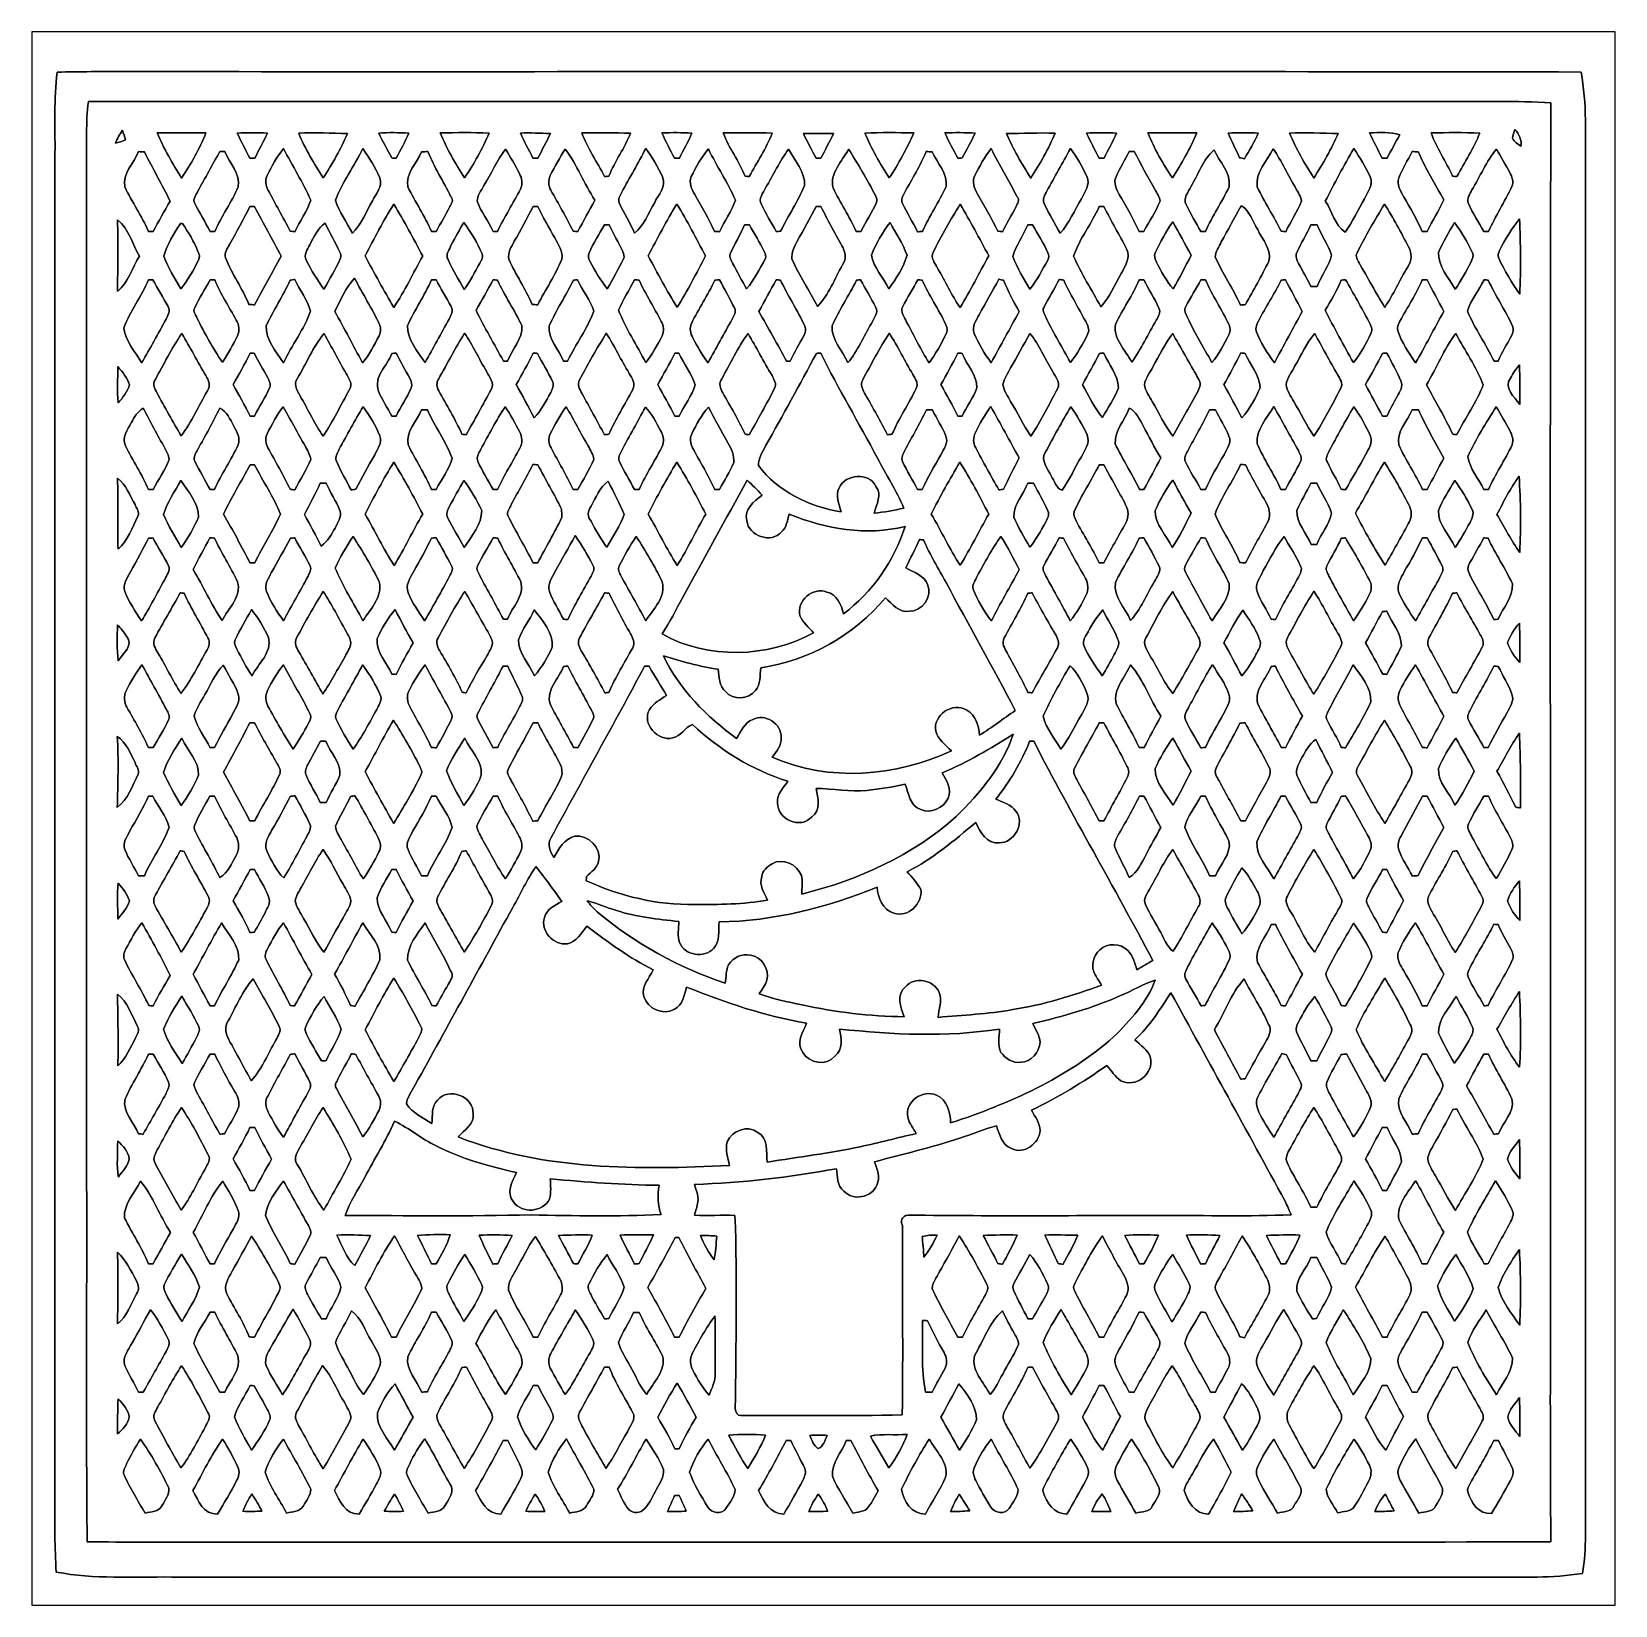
# Model space of a CAD drawing. Header units: centimetres. Extents: x -16.8 to 16.8, y -16.7 to 16.7.
import ezdxf

# ---------------------------------------------------------------- set-up
doc = ezdxf.new("R2010")
doc.units = ezdxf.units.CM
doc.header["$MEASUREMENT"] = 0
doc.layers.add('Layer 1', color=7, linetype='Continuous')

msp = doc.modelspace()

# ---------------------------------------------------------------- linework, layer by layer
at = {"layer": 'Layer 1', "color": 7}
for points, knots in [([(-16.77458, 16.66875), (-16.77458, 16.66875), (16.77458, 16.66875), (16.77458, 16.66875), (16.77458, 16.66875), (16.77458, 16.66875), (16.77458, -16.66875), (16.77458, -16.66875), (16.77458, -16.66875), (16.77458, -16.66875), (-16.77458, -16.66875), (-16.77458, -16.66875), (-16.77458, -16.66875), (-16.77458, -16.66875), (-16.77458, 16.66875), (-16.77458, 16.66875), (-16.77458, 16.66875), (-16.77458, 16.66875), (-16.77458, 16.66875), (-16.77458, 16.66875)], [0, 0, 0, 0, 0.16666667, 0.16666667, 0.16666667, 0.16666667, 0.33333333, 0.33333333, 0.33333333, 0.33333333, 0.5, 0.5, 0.5, 0.5, 0.66666667, 0.66666667, 0.66666667, 0.66666667, 1, 1, 1, 1]), ([(-16.23448, 15.81044), (-16.30715, 15.24141), (-16.27505, 14.66568), (-16.28105, 14.09347), (-16.28105, 14.09347), (-16.28034, 4.33317), (-16.28034, -5.42678), (-16.2814, -15.18708), (-16.2814, -15.18708), (-16.27999, -15.44567), (-16.27046, -15.70531), (-16.25353, -15.96425), (-16.25353, -15.96425), (-15.44814, -16.11771), (-14.62581, -16.06162), (-13.81125, -16.06903), (-13.81125, -16.06903), (-4.16842, -16.06867), (5.47405, -16.06973), (15.11688, -16.06867), (15.11688, -16.06867), (15.43791, -16.06832), (15.75823, -16.03869), (16.07644, -15.9953), (16.07644, -15.9953), (16.13147, -15.72966), (16.13923, -15.45731), (16.14205, -15.18744), (16.14205, -15.18744), (16.13641, -5.19183), (16.14135, 4.80378), (16.13958, 14.79938), (16.13958, 14.79938), (16.14029, 15.13981), (16.10395, 15.47812), (16.05351, 15.81432), (16.05351, 15.81432), (5.76933, 15.83302), (-4.51485, 15.81609), (-14.79903, 15.82279), (-14.79903, 15.82279), (-15.27739, 15.82314), (-15.75611, 15.82455), (-16.23448, 15.81044)], [0, 0, 0, 0, 0.08333333, 0.08333333, 0.08333333, 0.08333333, 0.16666667, 0.16666667, 0.16666667, 0.16666667, 0.25, 0.25, 0.25, 0.25, 0.33333333, 0.33333333, 0.33333333, 0.33333333, 0.41666667, 0.41666667, 0.41666667, 0.41666667, 0.5, 0.5, 0.5, 0.5, 0.58333333, 0.58333333, 0.58333333, 0.58333333, 0.66666667, 0.66666667, 0.66666667, 0.66666667, 0.75, 0.75, 0.75, 0.75, 0.83333333, 0.83333333, 0.83333333, 0.83333333, 1, 1, 1, 1]), ([(-15.56879, 15.19167), (-5.97535, 15.18109), (3.61809, 15.19026), (13.21153, 15.18673), (13.21153, 15.18673), (13.94389, 15.18214), (14.67767, 15.20896), (15.40969, 15.15851), (15.40969, 15.15851), (15.38429, 7.28945), (15.40581, -0.57997), (15.39875, -8.44903), (15.39875, -8.44903), (15.40298, -10.74138), (15.38887, -13.03408), (15.40827, -15.32643), (15.40827, -15.32643), (5.8801, -15.33066), (-3.64808, -15.32714), (-13.17625, -15.32819), (-13.17625, -15.32819), (-13.98376, -15.32502), (-14.79162, -15.33666), (-15.59913, -15.32043), (-15.59913, -15.32043), (-15.62559, -12.72434), (-15.60301, -10.1279), (-15.61042, -7.53181), (-15.61042, -7.53181), (-15.61183, -0.18203), (-15.60759, 7.16739), (-15.61253, 14.51716), (-15.61253, 14.51716), (-15.60654, 14.74188), (-15.60759, 14.96907), (-15.56879, 15.19167), (-15.56879, 15.19167), (-15.56879, 15.19167), (-15.56879, 15.19167), (-15.56879, 15.19167)], [0, 0, 0, 0, 0.09090909, 0.09090909, 0.09090909, 0.09090909, 0.18181818, 0.18181818, 0.18181818, 0.18181818, 0.27272727, 0.27272727, 0.27272727, 0.27272727, 0.36363636, 0.36363636, 0.36363636, 0.36363636, 0.45454545, 0.45454545, 0.45454545, 0.45454545, 0.54545455, 0.54545455, 0.54545455, 0.54545455, 0.63636364, 0.63636364, 0.63636364, 0.63636364, 0.72727273, 0.72727273, 0.72727273, 0.72727273, 0.81818182, 0.81818182, 0.81818182, 0.81818182, 1, 1, 1, 1]), ([(-15.00117, 14.30337), (-14.9285, 14.32595), (-14.85618, 14.34994), (-14.78421, 14.37428), (-14.78421, 14.37428), (-14.80538, 14.44307), (-14.8276, 14.51151), (-14.85053, 14.5796), (-14.85053, 14.5796), (-14.91227, 14.49423), (-14.96201, 14.40109), (-15.00117, 14.30337), (-15.00117, 14.30337), (-15.00117, 14.30337), (-15.00117, 14.30337), (-15.00117, 14.30337)], [0, 0, 0, 0, 0.2, 0.2, 0.2, 0.2, 0.4, 0.4, 0.4, 0.4, 0.6, 0.6, 0.6, 0.6, 1, 1, 1, 1]), ([(-14.11711, 14.52633), (-13.97459, 14.1926), (-13.79114, 13.87687), (-13.60064, 13.56854), (-13.60064, 13.56854), (-13.39674, 13.8684), (-13.21894, 14.18872), (-13.08171, 14.52421), (-13.08171, 14.52421), (-13.42672, 14.52809), (-13.77209, 14.52915), (-14.11711, 14.52633), (-14.11711, 14.52633), (-14.11711, 14.52633), (-14.11711, 14.52633), (-14.11711, 14.52633)], [0, 0, 0, 0, 0.2, 0.2, 0.2, 0.2, 0.4, 0.4, 0.4, 0.4, 0.6, 0.6, 0.6, 0.6, 1, 1, 1, 1]), ([(-12.41848, 14.52139), (-12.33805, 14.33971), (-12.24315, 14.16509), (-12.15143, 13.98905), (-12.15143, 13.98905), (-12.12568, 13.98905), (-12.07488, 13.98905), (-12.04948, 13.98905), (-12.04948, 13.98905), (-11.95776, 14.16403), (-11.86356, 14.33795), (-11.78207, 14.51822), (-11.78207, 14.51822), (-11.99409, 14.53162), (-12.20682, 14.52986), (-12.41848, 14.52139), (-12.41848, 14.52139), (-12.41848, 14.52139), (-12.41848, 14.52139), (-12.41848, 14.52139)], [0, 0, 0, 0, 0.16666667, 0.16666667, 0.16666667, 0.16666667, 0.33333333, 0.33333333, 0.33333333, 0.33333333, 0.5, 0.5, 0.5, 0.5, 0.66666667, 0.66666667, 0.66666667, 0.66666667, 1, 1, 1, 1]), ([(-11.11744, 14.51892), (-10.98021, 14.1859), (-10.79218, 13.87475), (-10.60168, 13.5696), (-10.60168, 13.5696), (-10.39813, 13.86487), (-10.22809, 14.18378), (-10.0838, 14.51151), (-10.0838, 14.51151), (-10.42846, 14.5161), (-10.77313, 14.53339), (-11.11744, 14.51892), (-11.11744, 14.51892), (-11.11744, 14.51892), (-11.11744, 14.51892), (-11.11744, 14.51892)], [0, 0, 0, 0, 0.2, 0.2, 0.2, 0.2, 0.4, 0.4, 0.4, 0.4, 0.6, 0.6, 0.6, 0.6, 1, 1, 1, 1]), ([(-9.42164, 14.5221), (-9.33979, 14.34112), (-9.24243, 14.16756), (-9.14647, 13.99364), (-9.14647, 13.99364), (-9.12283, 13.99222), (-9.07521, 13.98905), (-9.05122, 13.98764), (-9.05122, 13.98764), (-8.95914, 14.16403), (-8.8646, 14.33901), (-8.78311, 14.52033), (-8.78311, 14.52033), (-8.99583, 14.53092), (-9.20926, 14.53374), (-9.42164, 14.5221), (-9.42164, 14.5221), (-9.42164, 14.5221), (-9.42164, 14.5221), (-9.42164, 14.5221)], [0, 0, 0, 0, 0.16666667, 0.16666667, 0.16666667, 0.16666667, 0.33333333, 0.33333333, 0.33333333, 0.33333333, 0.5, 0.5, 0.5, 0.5, 0.66666667, 0.66666667, 0.66666667, 0.66666667, 1, 1, 1, 1]), ([(-8.12094, 14.52633), (-7.98583, 14.18943), (-7.79427, 13.87687), (-7.60307, 13.56924), (-7.60307, 13.56924), (-7.40728, 13.87263), (-7.22101, 14.18625), (-7.08448, 14.52104), (-7.08448, 14.52104), (-7.42985, 14.53515), (-7.77558, 14.52845), (-8.12094, 14.52633), (-8.12094, 14.52633), (-8.12094, 14.52633), (-8.12094, 14.52633), (-8.12094, 14.52633)], [0, 0, 0, 0, 0.2, 0.2, 0.2, 0.2, 0.4, 0.4, 0.4, 0.4, 0.6, 0.6, 0.6, 0.6, 1, 1, 1, 1]), ([(-6.42126, 14.5221), (-6.34118, 14.34006), (-6.24593, 14.16509), (-6.15421, 13.9887), (-6.15421, 13.9887), (-6.12881, 13.98905), (-6.07801, 13.98905), (-6.05226, 13.98905), (-6.05226, 13.98905), (-5.96124, 14.16226), (-5.86846, 14.33477), (-5.7852, 14.51187), (-5.7852, 14.51187), (-5.99722, 14.51857), (-6.20924, 14.52739), (-6.42126, 14.5221), (-6.42126, 14.5221), (-6.42126, 14.5221), (-6.42126, 14.5221), (-6.42126, 14.5221)], [0, 0, 0, 0, 0.16666667, 0.16666667, 0.16666667, 0.16666667, 0.33333333, 0.33333333, 0.33333333, 0.33333333, 0.5, 0.5, 0.5, 0.5, 0.66666667, 0.66666667, 0.66666667, 0.66666667, 1, 1, 1, 1]), ([(-5.12128, 14.52245), (-4.99569, 14.19754), (-4.79496, 13.90862), (-4.63797, 13.59852), (-4.63797, 13.59852), (-4.61539, 13.60064), (-4.56988, 13.60523), (-4.54695, 13.60734), (-4.54695, 13.60734), (-4.41643, 13.92343), (-4.21534, 14.2046), (-4.08517, 14.52069), (-4.08517, 14.52069), (-4.43054, 14.5228), (-4.77626, 14.53586), (-5.12128, 14.52245), (-5.12128, 14.52245), (-5.12128, 14.52245), (-5.12128, 14.52245), (-5.12128, 14.52245)], [0, 0, 0, 0, 0.16666667, 0.16666667, 0.16666667, 0.16666667, 0.33333333, 0.33333333, 0.33333333, 0.33333333, 0.5, 0.5, 0.5, 0.5, 0.66666667, 0.66666667, 0.66666667, 0.66666667, 1, 1, 1, 1]), ([(-3.42336, 14.52245), (-3.34292, 14.34042), (-3.24767, 14.16544), (-3.1556, 13.98905), (-3.1556, 13.98905), (-3.12984, 13.98905), (-3.07904, 13.98905), (-3.05364, 13.98905), (-3.05364, 13.98905), (-2.96157, 14.16473), (-2.86703, 14.33936), (-2.78589, 14.52033), (-2.78589, 14.52033), (-2.99826, 14.53092), (-3.21134, 14.53339), (-3.42336, 14.52245), (-3.42336, 14.52245), (-3.42336, 14.52245), (-3.42336, 14.52245), (-3.42336, 14.52245)], [0, 0, 0, 0, 0.16666667, 0.16666667, 0.16666667, 0.16666667, 0.33333333, 0.33333333, 0.33333333, 0.33333333, 0.5, 0.5, 0.5, 0.5, 0.66666667, 0.66666667, 0.66666667, 0.66666667, 1, 1, 1, 1]), ([(-2.12337, 14.5228), (-2.00307, 14.20177), (-1.78964, 13.9252), (-1.66123, 13.60734), (-1.66123, 13.60734), (-1.63865, 13.60523), (-1.59385, 13.60099), (-1.57127, 13.59888), (-1.57127, 13.59888), (-1.41005, 13.90615), (-1.2132, 14.19613), (-1.08726, 14.52069), (-1.08726, 14.52069), (-1.43228, 14.5355), (-1.77835, 14.52139), (-2.12337, 14.5228), (-2.12337, 14.5228), (-2.12337, 14.5228), (-2.12337, 14.5228), (-2.12337, 14.5228)], [0, 0, 0, 0, 0.16666667, 0.16666667, 0.16666667, 0.16666667, 0.33333333, 0.33333333, 0.33333333, 0.33333333, 0.5, 0.5, 0.5, 0.5, 0.66666667, 0.66666667, 0.66666667, 0.66666667, 1, 1, 1, 1]), ([(-0.4251, 14.5101), (-0.34078, 14.33407), (-0.2473, 14.16226), (-0.15628, 13.9894), (-0.15628, 13.9894), (-0.13088, 13.98905), (-0.08043, 13.98905), (-0.05539, 13.98905), (-0.05539, 13.98905), (0.03563, 14.16226), (0.12876, 14.33477), (0.21167, 14.51257), (0.21167, 14.51257), (-0.00071, 14.51328), (-0.21343, 14.51222), (-0.4251, 14.5101), (-0.4251, 14.5101), (-0.4251, 14.5101), (-0.4251, 14.5101), (-0.4251, 14.5101)], [0, 0, 0, 0, 0.16666667, 0.16666667, 0.16666667, 0.16666667, 0.33333333, 0.33333333, 0.33333333, 0.33333333, 0.5, 0.5, 0.5, 0.5, 0.66666667, 0.66666667, 0.66666667, 0.66666667, 1, 1, 1, 1]), ([(0.8763, 14.5221), (1.01212, 14.18696), (1.20191, 13.8751), (1.39347, 13.56889), (1.39347, 13.56889), (1.58962, 13.87334), (1.76636, 14.19296), (1.91276, 14.52457), (1.91276, 14.52457), (1.56739, 14.52915), (1.22132, 14.53515), (0.8763, 14.5221), (0.8763, 14.5221), (0.8763, 14.5221), (0.8763, 14.5221), (0.8763, 14.5221)], [0, 0, 0, 0, 0.2, 0.2, 0.2, 0.2, 0.4, 0.4, 0.4, 0.4, 0.6, 0.6, 0.6, 0.6, 1, 1, 1, 1]), ([(2.57387, 14.52245), (2.65465, 14.34006), (2.7499, 14.16438), (2.84233, 13.98764), (2.84233, 13.98764), (2.86632, 13.98905), (2.91394, 13.99222), (2.93758, 13.99364), (2.93758, 13.99364), (3.03318, 14.16685), (3.12984, 14.34006), (3.21239, 14.51998), (3.21239, 14.51998), (2.99967, 14.53127), (2.78624, 14.53374), (2.57387, 14.52245), (2.57387, 14.52245), (2.57387, 14.52245), (2.57387, 14.52245), (2.57387, 14.52245)], [0, 0, 0, 0, 0.16666667, 0.16666667, 0.16666667, 0.16666667, 0.33333333, 0.33333333, 0.33333333, 0.33333333, 0.5, 0.5, 0.5, 0.5, 0.66666667, 0.66666667, 0.66666667, 0.66666667, 1, 1, 1, 1]), ([(3.8735, 14.50834), (4.02449, 14.18414), (4.19664, 13.8684), (4.39138, 13.56854), (4.39138, 13.56854), (4.58541, 13.87157), (4.76956, 14.18414), (4.90643, 14.51751), (4.90643, 14.51751), (4.56247, 14.53233), (4.21746, 14.51116), (3.8735, 14.50834), (3.8735, 14.50834), (3.8735, 14.50834), (3.8735, 14.50834), (3.8735, 14.50834)], [0, 0, 0, 0, 0.2, 0.2, 0.2, 0.2, 0.4, 0.4, 0.4, 0.4, 0.6, 0.6, 0.6, 0.6, 1, 1, 1, 1]), ([(5.57318, 14.51822), (5.65432, 14.33795), (5.74887, 14.16403), (5.84059, 13.98905), (5.84059, 13.98905), (5.86599, 13.98905), (5.91679, 13.98905), (5.94254, 13.98905), (5.94254, 13.98905), (6.03426, 14.16509), (6.12916, 14.33971), (6.20959, 14.52139), (6.20959, 14.52139), (5.99757, 14.52986), (5.78485, 14.53162), (5.57318, 14.51822), (5.57318, 14.51822), (5.57318, 14.51822), (5.57318, 14.51822), (5.57318, 14.51822)], [0, 0, 0, 0, 0.16666667, 0.16666667, 0.16666667, 0.16666667, 0.33333333, 0.33333333, 0.33333333, 0.33333333, 0.5, 0.5, 0.5, 0.5, 0.66666667, 0.66666667, 0.66666667, 0.66666667, 1, 1, 1, 1]), ([(6.87317, 14.52633), (7.00581, 14.18837), (7.18961, 13.87052), (7.39105, 13.56924), (7.39105, 13.56924), (7.58437, 13.8751), (7.76817, 14.19013), (7.90751, 14.52457), (7.90751, 14.52457), (7.56285, 14.52809), (7.21783, 14.5288), (6.87317, 14.52633), (6.87317, 14.52633), (6.87317, 14.52633), (6.87317, 14.52633), (6.87317, 14.52633)], [0, 0, 0, 0, 0.2, 0.2, 0.2, 0.2, 0.4, 0.4, 0.4, 0.4, 0.6, 0.6, 0.6, 0.6, 1, 1, 1, 1]), ([(8.57356, 14.52104), (8.64694, 14.34359), (8.73584, 14.1732), (8.81451, 13.99752), (8.81451, 13.99752), (8.84026, 13.99222), (8.89141, 13.98164), (8.91681, 13.97635), (8.91681, 13.97635), (9.02335, 14.15203), (9.12248, 14.33195), (9.21067, 14.51716), (9.21067, 14.51716), (8.99866, 14.53303), (8.78558, 14.52809), (8.57356, 14.52104), (8.57356, 14.52104), (8.57356, 14.52104), (8.57356, 14.52104), (8.57356, 14.52104)], [0, 0, 0, 0, 0.16666667, 0.16666667, 0.16666667, 0.16666667, 0.33333333, 0.33333333, 0.33333333, 0.33333333, 0.5, 0.5, 0.5, 0.5, 0.66666667, 0.66666667, 0.66666667, 0.66666667, 1, 1, 1, 1]), ([(9.87284, 14.51892), (10.01254, 14.18696), (10.19422, 13.87122), (10.38895, 13.56854), (10.38895, 13.56854), (10.58263, 13.87016), (10.75761, 14.18519), (10.90507, 14.51187), (10.90507, 14.51187), (10.56076, 14.5161), (10.21644, 14.53339), (9.87284, 14.51892), (9.87284, 14.51892), (9.87284, 14.51892), (9.87284, 14.51892), (9.87284, 14.51892)], [0, 0, 0, 0, 0.2, 0.2, 0.2, 0.2, 0.4, 0.4, 0.4, 0.4, 0.6, 0.6, 0.6, 0.6, 1, 1, 1, 1]), ([(11.56899, 14.52457), (11.64907, 14.34147), (11.74503, 14.16579), (11.83816, 13.9887), (11.83816, 13.9887), (11.86286, 13.98905), (11.9126, 13.98976), (11.93765, 13.99011), (11.93765, 13.99011), (12.02655, 14.15556), (12.11756, 14.31996), (12.20823, 14.48435), (12.20823, 14.48435), (12.00256, 14.55173), (11.78172, 14.53056), (11.56899, 14.52457), (11.56899, 14.52457), (11.56899, 14.52457), (11.56899, 14.52457), (11.56899, 14.52457)], [0, 0, 0, 0, 0.16666667, 0.16666667, 0.16666667, 0.16666667, 0.33333333, 0.33333333, 0.33333333, 0.33333333, 0.5, 0.5, 0.5, 0.5, 0.66666667, 0.66666667, 0.66666667, 0.66666667, 1, 1, 1, 1]), ([(12.86969, 14.52633), (12.99034, 14.20424), (13.1886, 13.9192), (13.32794, 13.60558), (13.32794, 13.60558), (13.35087, 13.60417), (13.39674, 13.6017), (13.41931, 13.60029), (13.41931, 13.60029), (13.58371, 13.90544), (13.77421, 14.19895), (13.90403, 14.52139), (13.90403, 14.52139), (13.55937, 14.5348), (13.214, 14.52845), (12.86969, 14.52633), (12.86969, 14.52633), (12.86969, 14.52633), (12.86969, 14.52633), (12.86969, 14.52633)], [0, 0, 0, 0, 0.16666667, 0.16666667, 0.16666667, 0.16666667, 0.33333333, 0.33333333, 0.33333333, 0.33333333, 0.5, 0.5, 0.5, 0.5, 0.66666667, 0.66666667, 0.66666667, 0.66666667, 1, 1, 1, 1]), ([(14.59547, 14.41274), (14.63252, 14.33477), (14.71083, 14.28926), (14.77574, 14.2367), (14.77574, 14.2367), (14.7955, 14.37464), (14.73729, 14.50058), (14.64486, 14.59971), (14.64486, 14.59971), (14.62476, 14.53832), (14.60182, 14.47729), (14.59547, 14.41274), (14.59547, 14.41274), (14.59547, 14.41274), (14.59547, 14.41274), (14.59547, 14.41274)], [0, 0, 0, 0, 0.2, 0.2, 0.2, 0.2, 0.4, 0.4, 0.4, 0.4, 0.6, 0.6, 0.6, 0.6, 1, 1, 1, 1]), ([(-14.50975, 14.12699), (-14.61135, 13.88039), (-14.85688, 13.66485), (-14.80256, 13.38051), (-14.80256, 13.38051), (-14.64557, 13.06124), (-14.44484, 12.76421), (-14.29879, 12.43894), (-14.29879, 12.43894), (-14.2748, 12.43789), (-14.22612, 12.43612), (-14.20213, 12.43542), (-14.20213, 12.43542), (-14.08571, 12.65167), (-13.96718, 12.86651), (-13.84088, 13.07712), (-13.84088, 13.07712), (-14.01022, 13.43272), (-14.21412, 13.76997), (-14.38698, 14.12346), (-14.38698, 14.12346), (-14.42791, 14.12452), (-14.46883, 14.12593), (-14.50975, 14.12699), (-14.50975, 14.12699), (-14.50975, 14.12699), (-14.50975, 14.12699), (-14.50975, 14.12699)], [0, 0, 0, 0, 0.125, 0.125, 0.125, 0.125, 0.25, 0.25, 0.25, 0.25, 0.375, 0.375, 0.375, 0.375, 0.5, 0.5, 0.5, 0.5, 0.625, 0.625, 0.625, 0.625, 0.75, 0.75, 0.75, 0.75, 1, 1, 1, 1]), ([(-12.78925, 14.1284), (-12.94624, 13.849), (-13.09934, 13.56677), (-13.25704, 13.28773), (-13.25704, 13.28773), (-13.29126, 13.20976), (-13.36957, 13.11981), (-13.31983, 13.03091), (-13.31983, 13.03091), (-13.22105, 12.82806), (-13.09652, 12.63826), (-12.99457, 12.43683), (-12.99457, 12.43683), (-12.97023, 12.43718), (-12.92154, 12.43718), (-12.89756, 12.43753), (-12.89756, 12.43753), (-12.74974, 12.76174), (-12.54372, 13.05631), (-12.39661, 13.38016), (-12.39661, 13.38016), (-12.35004, 13.66344), (-12.58605, 13.88251), (-12.68413, 14.1284), (-12.68413, 14.1284), (-12.71058, 14.1284), (-12.76279, 14.1284), (-12.78925, 14.1284), (-12.78925, 14.1284), (-12.78925, 14.1284), (-12.78925, 14.1284), (-12.78925, 14.1284)], [0, 0, 0, 0, 0.11111111, 0.11111111, 0.11111111, 0.11111111, 0.22222222, 0.22222222, 0.22222222, 0.22222222, 0.33333333, 0.33333333, 0.33333333, 0.33333333, 0.44444444, 0.44444444, 0.44444444, 0.44444444, 0.55555556, 0.55555556, 0.55555556, 0.55555556, 0.66666667, 0.66666667, 0.66666667, 0.66666667, 0.77777778, 0.77777778, 0.77777778, 0.77777778, 1, 1, 1, 1]), ([(-11.78595, 13.6204), (-11.83499, 13.52621), (-11.81841, 13.40873), (-11.76867, 13.31771), (-11.76867, 13.31771), (-11.61521, 13.0242), (-11.44976, 12.73669), (-11.29771, 12.44247), (-11.29771, 12.44247), (-11.27301, 12.43894), (-11.22327, 12.43259), (-11.19858, 12.42942), (-11.19858, 12.42942), (-11.09521, 12.65626), (-10.93999, 12.86192), (-10.86203, 13.09829), (-10.86203, 13.09829), (-11.02819, 13.47541), (-11.24903, 13.82571), (-11.43847, 14.19119), (-11.43847, 14.19119), (-11.58028, 14.01798), (-11.68647, 13.81972), (-11.78595, 13.6204), (-11.78595, 13.6204), (-11.78595, 13.6204), (-11.78595, 13.6204), (-11.78595, 13.6204)], [0, 0, 0, 0, 0.125, 0.125, 0.125, 0.125, 0.25, 0.25, 0.25, 0.25, 0.375, 0.375, 0.375, 0.375, 0.5, 0.5, 0.5, 0.5, 0.625, 0.625, 0.625, 0.625, 0.75, 0.75, 0.75, 0.75, 1, 1, 1, 1]), ([(-9.76207, 14.1919), (-9.93528, 13.81972), (-10.19246, 13.48493), (-10.33815, 13.10181), (-10.33815, 13.10181), (-10.26619, 12.84922), (-10.09262, 12.63509), (-9.98079, 12.39802), (-9.98079, 12.39802), (-9.78958, 12.59346), (-9.69081, 12.85452), (-9.55322, 13.08594), (-9.55322, 13.08594), (-9.48126, 13.23869), (-9.33485, 13.38615), (-9.40118, 13.57101), (-9.40118, 13.57101), (-9.4929, 13.7922), (-9.61743, 14.0014), (-9.76207, 14.1919), (-9.76207, 14.1919), (-9.76207, 14.1919), (-9.76207, 14.1919), (-9.76207, 14.1919)], [0, 0, 0, 0, 0.14285714, 0.14285714, 0.14285714, 0.14285714, 0.28571429, 0.28571429, 0.28571429, 0.28571429, 0.42857143, 0.42857143, 0.42857143, 0.42857143, 0.57142857, 0.57142857, 0.57142857, 0.57142857, 0.71428571, 0.71428571, 0.71428571, 0.71428571, 1, 1, 1, 1]), ([(-8.51288, 14.12593), (-8.61483, 13.87969), (-8.85966, 13.66449), (-8.80533, 13.38051), (-8.80533, 13.38051), (-8.64517, 13.06301), (-8.45185, 12.76209), (-8.30509, 12.43753), (-8.30509, 12.43753), (-8.28005, 12.43718), (-8.22995, 12.43647), (-8.20491, 12.43612), (-8.20491, 12.43612), (-8.10824, 12.61145), (-8.00594, 12.78396), (-7.91492, 12.96282), (-7.91492, 12.96282), (-7.88952, 13.02561), (-7.82355, 13.10499), (-7.89199, 13.17096), (-7.89199, 13.17096), (-8.05074, 13.49234), (-8.24618, 13.79502), (-8.38271, 14.12769), (-8.38271, 14.12769), (-8.42645, 14.12699), (-8.46984, 14.12628), (-8.51288, 14.12593), (-8.51288, 14.12593), (-8.51288, 14.12593), (-8.51288, 14.12593), (-8.51288, 14.12593)], [0, 0, 0, 0, 0.11111111, 0.11111111, 0.11111111, 0.11111111, 0.22222222, 0.22222222, 0.22222222, 0.22222222, 0.33333333, 0.33333333, 0.33333333, 0.33333333, 0.44444444, 0.44444444, 0.44444444, 0.44444444, 0.55555556, 0.55555556, 0.55555556, 0.55555556, 0.66666667, 0.66666667, 0.66666667, 0.66666667, 0.77777778, 0.77777778, 0.77777778, 0.77777778, 1, 1, 1, 1]), ([(-7.19737, 13.40767), (-7.25064, 13.30184), (-7.33319, 13.19847), (-7.33743, 13.07641), (-7.33743, 13.07641), (-7.25241, 12.84993), (-7.10001, 12.65484), (-6.99699, 12.43647), (-6.99699, 12.43647), (-6.97336, 12.43718), (-6.92679, 12.43824), (-6.90351, 12.43859), (-6.90351, 12.43859), (-6.75781, 12.74516), (-6.57789, 13.03337), (-6.4195, 13.33288), (-6.4195, 13.33288), (-6.36341, 13.43589), (-6.3881, 13.56431), (-6.44172, 13.66344), (-6.44172, 13.66344), (-6.53344, 13.83982), (-6.63258, 14.01198), (-6.73523, 14.18167), (-6.73523, 14.18167), (-6.92009, 13.94319), (-7.03651, 13.66167), (-7.19737, 13.40767), (-7.19737, 13.40767), (-7.19737, 13.40767), (-7.19737, 13.40767), (-7.19737, 13.40767)], [0, 0, 0, 0, 0.11111111, 0.11111111, 0.11111111, 0.11111111, 0.22222222, 0.22222222, 0.22222222, 0.22222222, 0.33333333, 0.33333333, 0.33333333, 0.33333333, 0.44444444, 0.44444444, 0.44444444, 0.44444444, 0.55555556, 0.55555556, 0.55555556, 0.55555556, 0.66666667, 0.66666667, 0.66666667, 0.66666667, 0.77777778, 0.77777778, 0.77777778, 0.77777778, 1, 1, 1, 1]), ([(-5.47017, 14.18131), (-5.58306, 13.99857), (-5.69278, 13.81301), (-5.78838, 13.62004), (-5.78838, 13.62004), (-5.836, 13.52374), (-5.83106, 13.40309), (-5.77568, 13.31066), (-5.77568, 13.31066), (-5.6134, 13.02314), (-5.45183, 12.73528), (-5.29978, 12.44177), (-5.29978, 12.44177), (-5.2765, 12.44), (-5.22958, 12.43612), (-5.20629, 12.43401), (-5.20629, 12.43401), (-5.086, 12.6559), (-4.96429, 12.87709), (-4.84223, 13.09793), (-4.84223, 13.09793), (-5.07048, 13.44789), (-5.22182, 13.84476), (-5.47017, 14.18131), (-5.47017, 14.18131), (-5.47017, 14.18131), (-5.47017, 14.18131), (-5.47017, 14.18131)], [0, 0, 0, 0, 0.125, 0.125, 0.125, 0.125, 0.25, 0.25, 0.25, 0.25, 0.375, 0.375, 0.375, 0.375, 0.5, 0.5, 0.5, 0.5, 0.625, 0.625, 0.625, 0.625, 0.75, 0.75, 0.75, 0.75, 1, 1, 1, 1]), ([(-3.76449, 14.1919), (-3.9303, 13.88181), (-4.10281, 13.57595), (-4.27531, 13.26974), (-4.27531, 13.26974), (-4.30918, 13.19706), (-4.36668, 13.11275), (-4.32294, 13.03161), (-4.32294, 13.03161), (-4.22134, 12.81994), (-4.09893, 12.61886), (-4.00473, 12.40331), (-4.00473, 12.40331), (-3.79448, 12.55959), (-3.71404, 12.82277), (-3.58316, 13.03796), (-3.58316, 13.03796), (-3.50061, 13.214), (-3.32458, 13.38474), (-3.41242, 13.59535), (-3.41242, 13.59535), (-3.50802, 13.80561), (-3.62373, 14.00845), (-3.76449, 14.1919), (-3.76449, 14.1919), (-3.76449, 14.1919), (-3.76449, 14.1919), (-3.76449, 14.1919)], [0, 0, 0, 0, 0.125, 0.125, 0.125, 0.125, 0.25, 0.25, 0.25, 0.25, 0.375, 0.375, 0.375, 0.375, 0.5, 0.5, 0.5, 0.5, 0.625, 0.625, 0.625, 0.625, 0.75, 0.75, 0.75, 0.75, 1, 1, 1, 1]), ([(-2.80035, 13.59711), (-2.85574, 13.46764), (-2.79365, 13.33112), (-2.72874, 13.21999), (-2.72874, 13.21999), (-2.57881, 12.96494), (-2.43487, 12.706), (-2.30823, 12.43859), (-2.30823, 12.43859), (-2.28177, 12.43647), (-2.22885, 12.43224), (-2.20239, 12.43012), (-2.20239, 12.43012), (-2.09832, 12.65696), (-1.94557, 12.86263), (-1.86478, 13.09864), (-1.86478, 13.09864), (-2.02953, 13.47364), (-2.26131, 13.81442), (-2.4384, 14.18343), (-2.4384, 14.18343), (-2.5908, 14.00986), (-2.70228, 13.80455), (-2.80035, 13.59711), (-2.80035, 13.59711), (-2.80035, 13.59711), (-2.80035, 13.59711), (-2.80035, 13.59711)], [0, 0, 0, 0, 0.125, 0.125, 0.125, 0.125, 0.25, 0.25, 0.25, 0.25, 0.375, 0.375, 0.375, 0.375, 0.5, 0.5, 0.5, 0.5, 0.625, 0.625, 0.625, 0.625, 0.75, 0.75, 0.75, 0.75, 1, 1, 1, 1]), ([(-1.22802, 13.35899), (-1.2767, 13.2528), (-1.38677, 13.13004), (-1.31621, 13.00868), (-1.31621, 13.00868), (-1.21885, 12.81324), (-1.10631, 12.62592), (-1.00189, 12.43436), (-1.00189, 12.43436), (-0.97861, 12.43647), (-0.93239, 12.44), (-0.90911, 12.44177), (-0.90911, 12.44177), (-0.74401, 12.76667), (-0.54822, 13.07571), (-0.39899, 13.40838), (-0.39899, 13.40838), (-0.38418, 13.70224), (-0.61348, 13.93119), (-0.73801, 14.18167), (-0.73801, 14.18167), (-0.93098, 13.92661), (-1.0601, 13.63027), (-1.22802, 13.35899), (-1.22802, 13.35899), (-1.22802, 13.35899), (-1.22802, 13.35899), (-1.22802, 13.35899)], [0, 0, 0, 0, 0.125, 0.125, 0.125, 0.125, 0.25, 0.25, 0.25, 0.25, 0.375, 0.375, 0.375, 0.375, 0.5, 0.5, 0.5, 0.5, 0.625, 0.625, 0.625, 0.625, 0.75, 0.75, 0.75, 0.75, 1, 1, 1, 1]), ([(0.20249, 13.35722), (0.3556, 13.04572), (0.54927, 12.75468), (0.69109, 12.43683), (0.69109, 12.43683), (0.71579, 12.43718), (0.76517, 12.43753), (0.78987, 12.43789), (0.78987, 12.43789), (0.90311, 12.64179), (1.02764, 12.8397), (1.12501, 13.05207), (1.12501, 13.05207), (1.14653, 13.10111), (1.11619, 13.15261), (1.09855, 13.19777), (1.09855, 13.19777), (0.92886, 13.53608), (0.73025, 13.85852), (0.53199, 14.18061), (0.53199, 14.18061), (0.39793, 13.92061), (0.1203, 13.67049), (0.20249, 13.35722), (0.20249, 13.35722), (0.20249, 13.35722), (0.20249, 13.35722), (0.20249, 13.35722)], [0, 0, 0, 0, 0.125, 0.125, 0.125, 0.125, 0.25, 0.25, 0.25, 0.25, 0.375, 0.375, 0.375, 0.375, 0.5, 0.5, 0.5, 0.5, 0.625, 0.625, 0.625, 0.625, 0.75, 0.75, 0.75, 0.75, 1, 1, 1, 1]), ([(2.17558, 14.12699), (2.04576, 13.8303), (1.88136, 13.5509), (1.72226, 13.26974), (1.72226, 13.26974), (1.68804, 13.19706), (1.63019, 13.1124), (1.67322, 13.03091), (1.67322, 13.03091), (1.77024, 12.82629), (1.89265, 12.63438), (1.99037, 12.42977), (1.99037, 12.42977), (2.01683, 12.43224), (2.0701, 12.43647), (2.09691, 12.43859), (2.09691, 12.43859), (2.24614, 12.76174), (2.43981, 13.06195), (2.59609, 13.38051), (2.59609, 13.38051), (2.63948, 13.66379), (2.40489, 13.88004), (2.30399, 14.12593), (2.30399, 14.12593), (2.26095, 14.12628), (2.21827, 14.12663), (2.17558, 14.12699), (2.17558, 14.12699), (2.17558, 14.12699), (2.17558, 14.12699), (2.17558, 14.12699)], [0, 0, 0, 0, 0.11111111, 0.11111111, 0.11111111, 0.11111111, 0.22222222, 0.22222222, 0.22222222, 0.22222222, 0.33333333, 0.33333333, 0.33333333, 0.33333333, 0.44444444, 0.44444444, 0.44444444, 0.44444444, 0.55555556, 0.55555556, 0.55555556, 0.55555556, 0.66666667, 0.66666667, 0.66666667, 0.66666667, 0.77777778, 0.77777778, 0.77777778, 0.77777778, 1, 1, 1, 1]), ([(3.2071, 13.6204), (3.1436, 13.49834), (3.18911, 13.3537), (3.25543, 13.24328), (3.25543, 13.24328), (3.40819, 12.97975), (3.55671, 12.71411), (3.69499, 12.44282), (3.69499, 12.44282), (3.72004, 12.43965), (3.76943, 12.43259), (3.79448, 12.42907), (3.79448, 12.42907), (3.88338, 12.61004), (3.98674, 12.78361), (4.07917, 12.96282), (4.07917, 12.96282), (4.10422, 13.02597), (4.1723, 13.10499), (4.10245, 13.17131), (4.10245, 13.17131), (3.92677, 13.51492), (3.72216, 13.843), (3.55353, 14.19049), (3.55353, 14.19049), (3.41277, 14.01727), (3.30623, 13.81936), (3.2071, 13.6204), (3.2071, 13.6204), (3.2071, 13.6204), (3.2071, 13.6204), (3.2071, 13.6204)], [0, 0, 0, 0, 0.11111111, 0.11111111, 0.11111111, 0.11111111, 0.22222222, 0.22222222, 0.22222222, 0.22222222, 0.33333333, 0.33333333, 0.33333333, 0.33333333, 0.44444444, 0.44444444, 0.44444444, 0.44444444, 0.55555556, 0.55555556, 0.55555556, 0.55555556, 0.66666667, 0.66666667, 0.66666667, 0.66666667, 0.77777778, 0.77777778, 0.77777778, 0.77777778, 1, 1, 1, 1]), ([(5.23169, 14.19119), (5.06448, 13.89204), (4.89373, 13.59429), (4.73216, 13.29196), (4.73216, 13.29196), (4.69124, 13.20553), (4.62209, 13.10393), (4.68136, 13.00903), (4.68136, 13.00903), (4.78543, 12.8016), (4.90361, 12.60157), (5.01368, 12.39732), (5.01368, 12.39732), (5.20241, 12.61498), (5.32059, 12.88239), (5.46347, 13.13039), (5.46347, 13.13039), (5.53226, 13.27432), (5.65573, 13.42637), (5.58341, 13.59535), (5.58341, 13.59535), (5.48816, 13.80561), (5.37245, 14.0081), (5.23169, 14.19119), (5.23169, 14.19119), (5.23169, 14.19119), (5.23169, 14.19119), (5.23169, 14.19119)], [0, 0, 0, 0, 0.125, 0.125, 0.125, 0.125, 0.25, 0.25, 0.25, 0.25, 0.375, 0.375, 0.375, 0.375, 0.5, 0.5, 0.5, 0.5, 0.625, 0.625, 0.625, 0.625, 0.75, 0.75, 0.75, 0.75, 1, 1, 1, 1]), ([(6.47453, 14.12699), (6.38104, 13.9506), (6.27874, 13.77844), (6.19689, 13.59641), (6.19689, 13.59641), (6.1408, 13.46694), (6.20183, 13.33112), (6.2671, 13.21999), (6.2671, 13.21999), (6.41738, 12.96458), (6.56131, 12.70494), (6.68831, 12.43683), (6.68831, 12.43683), (6.71301, 12.43718), (6.7624, 12.43753), (6.78709, 12.43789), (6.78709, 12.43789), (6.90245, 12.64955), (7.03721, 12.8524), (7.12964, 13.07571), (7.12964, 13.07571), (7.12047, 13.16955), (7.06261, 13.24963), (7.01992, 13.33147), (7.01992, 13.33147), (6.86294, 13.59147), (6.72677, 13.86311), (6.58248, 14.12981), (6.58248, 14.12981), (6.55532, 14.1291), (6.50134, 14.12769), (6.47453, 14.12699), (6.47453, 14.12699), (6.47453, 14.12699), (6.47453, 14.12699), (6.47453, 14.12699)], [0, 0, 0, 0, 0.1, 0.1, 0.1, 0.1, 0.2, 0.2, 0.2, 0.2, 0.3, 0.3, 0.3, 0.3, 0.4, 0.4, 0.4, 0.4, 0.5, 0.5, 0.5, 0.5, 0.6, 0.6, 0.6, 0.6, 0.7, 0.7, 0.7, 0.7, 0.8, 0.8, 0.8, 0.8, 1, 1, 1, 1]), ([(7.78051, 13.38509), (7.73183, 13.26797), (7.60906, 13.14062), (7.67997, 13.00903), (7.67997, 13.00903), (7.77663, 12.81359), (7.88917, 12.62662), (7.99359, 12.43542), (7.99359, 12.43542), (8.01758, 12.43612), (8.06591, 12.43824), (8.0899, 12.43894), (8.0899, 12.43894), (8.24054, 12.76209), (8.4388, 13.06019), (8.59331, 13.38051), (8.59331, 13.38051), (8.63917, 13.67931), (8.382, 13.90227), (8.27722, 14.16367), (8.27722, 14.16367), (8.03204, 13.96647), (7.94632, 13.64192), (7.78051, 13.38509), (7.78051, 13.38509), (7.78051, 13.38509), (7.78051, 13.38509), (7.78051, 13.38509)], [0, 0, 0, 0, 0.125, 0.125, 0.125, 0.125, 0.25, 0.25, 0.25, 0.25, 0.375, 0.375, 0.375, 0.375, 0.5, 0.5, 0.5, 0.5, 0.625, 0.625, 0.625, 0.625, 0.75, 0.75, 0.75, 0.75, 1, 1, 1, 1]), ([(9.52747, 14.1859), (9.39341, 13.93014), (9.14329, 13.68989), (9.18986, 13.38157), (9.18986, 13.38157), (9.33626, 13.05877), (9.54052, 12.76421), (9.69222, 12.44318), (9.69222, 12.44318), (9.71691, 12.43965), (9.76665, 12.43259), (9.79135, 12.42907), (9.79135, 12.42907), (9.89894, 12.64673), (10.03406, 12.85134), (10.12754, 13.07571), (10.12754, 13.07571), (10.11731, 13.17872), (10.0517, 13.26515), (10.00548, 13.3544), (10.00548, 13.3544), (9.83791, 13.62675), (9.7095, 13.92237), (9.52747, 14.1859), (9.52747, 14.1859), (9.52747, 14.1859), (9.52747, 14.1859), (9.52747, 14.1859)], [0, 0, 0, 0, 0.125, 0.125, 0.125, 0.125, 0.25, 0.25, 0.25, 0.25, 0.375, 0.375, 0.375, 0.375, 0.5, 0.5, 0.5, 0.5, 0.625, 0.625, 0.625, 0.625, 0.75, 0.75, 0.75, 0.75, 1, 1, 1, 1]), ([(10.63025, 13.07853), (10.78336, 12.87251), (10.8271, 12.56383), (11.05076, 12.42095), (11.05076, 12.42095), (11.21163, 12.64214), (11.32346, 12.89438), (11.45999, 13.13074), (11.45999, 13.13074), (11.52878, 13.27432), (11.65507, 13.42672), (11.58134, 13.5957), (11.58134, 13.5957), (11.48327, 13.80384), (11.36297, 14.0021), (11.23597, 14.19366), (11.23597, 14.19366), (11.01513, 13.83277), (10.82887, 13.45177), (10.63025, 13.07853), (10.63025, 13.07853), (10.63025, 13.07853), (10.63025, 13.07853), (10.63025, 13.07853)], [0, 0, 0, 0, 0.14285714, 0.14285714, 0.14285714, 0.14285714, 0.28571429, 0.28571429, 0.28571429, 0.28571429, 0.42857143, 0.42857143, 0.42857143, 0.42857143, 0.57142857, 0.57142857, 0.57142857, 0.57142857, 0.71428571, 0.71428571, 0.71428571, 0.71428571, 1, 1, 1, 1]), ([(12.47281, 14.1291), (12.37686, 13.94354), (12.26361, 13.76574), (12.18565, 13.57207), (12.18565, 13.57207), (12.13767, 13.42566), (12.22304, 13.29514), (12.29007, 13.17449), (12.29007, 13.17449), (12.43259, 12.9346), (12.56559, 12.68906), (12.68554, 12.43718), (12.68554, 12.43718), (12.71058, 12.43718), (12.76068, 12.43718), (12.78572, 12.43683), (12.78572, 12.43683), (12.90637, 12.65908), (13.02738, 12.88133), (13.14379, 13.10569), (13.14379, 13.10569), (12.94765, 13.4366), (12.75503, 13.77068), (12.60016, 14.12311), (12.60016, 14.12311), (12.55748, 14.12522), (12.51514, 14.12699), (12.47281, 14.1291), (12.47281, 14.1291), (12.47281, 14.1291), (12.47281, 14.1291), (12.47281, 14.1291)], [0, 0, 0, 0, 0.11111111, 0.11111111, 0.11111111, 0.11111111, 0.22222222, 0.22222222, 0.22222222, 0.22222222, 0.33333333, 0.33333333, 0.33333333, 0.33333333, 0.44444444, 0.44444444, 0.44444444, 0.44444444, 0.55555556, 0.55555556, 0.55555556, 0.55555556, 0.66666667, 0.66666667, 0.66666667, 0.66666667, 0.77777778, 0.77777778, 0.77777778, 0.77777778, 1, 1, 1, 1]), ([(13.73822, 13.31524), (13.6966, 13.2267), (13.6144, 13.12898), (13.66414, 13.02702), (13.66414, 13.02702), (13.7541, 12.8203), (13.88145, 12.63227), (13.99046, 12.43542), (13.99046, 12.43542), (14.0148, 12.43647), (14.06349, 12.43789), (14.08747, 12.43859), (14.08747, 12.43859), (14.23952, 12.76138), (14.4272, 13.06548), (14.58383, 13.38615), (14.58383, 13.38615), (14.62828, 13.48775), (14.58666, 13.59641), (14.53727, 13.68531), (14.53727, 13.68531), (14.44413, 13.85111), (14.351, 14.01657), (14.25575, 14.18096), (14.25575, 14.18096), (14.04338, 13.91814), (13.90756, 13.60487), (13.73822, 13.31524), (13.73822, 13.31524), (13.73822, 13.31524), (13.73822, 13.31524), (13.73822, 13.31524)], [0, 0, 0, 0, 0.11111111, 0.11111111, 0.11111111, 0.11111111, 0.22222222, 0.22222222, 0.22222222, 0.22222222, 0.33333333, 0.33333333, 0.33333333, 0.33333333, 0.44444444, 0.44444444, 0.44444444, 0.44444444, 0.55555556, 0.55555556, 0.55555556, 0.55555556, 0.66666667, 0.66666667, 0.66666667, 0.66666667, 0.77777778, 0.77777778, 0.77777778, 0.77777778, 1, 1, 1, 1]), ([(-12.14967, 12.96388), (-12.28937, 12.69224), (-12.43542, 12.42413), (-12.58641, 12.15884), (-12.58641, 12.15884), (-12.62768, 12.07382), (-12.69929, 11.98033), (-12.66896, 11.8805), (-12.66896, 11.8805), (-12.53384, 11.53548), (-12.31124, 11.23386), (-12.17119, 10.89096), (-12.17119, 10.89096), (-12.13168, 10.88849), (-12.09181, 10.88566), (-12.05195, 10.88319), (-12.05195, 10.88319), (-11.86321, 11.22645), (-11.67306, 11.56899), (-11.48997, 11.91507), (-11.48997, 11.91507), (-11.67271, 12.26679), (-11.86462, 12.61357), (-12.05089, 12.96352), (-12.05089, 12.96352), (-12.07558, 12.96352), (-12.12497, 12.96352), (-12.14967, 12.96388), (-12.14967, 12.96388), (-12.14967, 12.96388), (-12.14967, 12.96388), (-12.14967, 12.96388)], [0, 0, 0, 0, 0.11111111, 0.11111111, 0.11111111, 0.11111111, 0.22222222, 0.22222222, 0.22222222, 0.22222222, 0.33333333, 0.33333333, 0.33333333, 0.33333333, 0.44444444, 0.44444444, 0.44444444, 0.44444444, 0.55555556, 0.55555556, 0.55555556, 0.55555556, 0.66666667, 0.66666667, 0.66666667, 0.66666667, 0.77777778, 0.77777778, 0.77777778, 0.77777778, 1, 1, 1, 1]), ([(-9.10308, 13.01362), (-9.3278, 12.66084), (-9.51653, 12.28725), (-9.71233, 11.91824), (-9.71233, 11.91824), (-9.51195, 11.55347), (-9.31898, 11.18411), (-9.10167, 10.82851), (-9.10167, 10.82851), (-8.86848, 11.17318), (-8.69421, 11.55347), (-8.49136, 11.91578), (-8.49136, 11.91578), (-8.68751, 12.28584), (-8.88294, 12.65696), (-9.10308, 13.01362), (-9.10308, 13.01362), (-9.10308, 13.01362), (-9.10308, 13.01362), (-9.10308, 13.01362)], [0, 0, 0, 0, 0.16666667, 0.16666667, 0.16666667, 0.16666667, 0.33333333, 0.33333333, 0.33333333, 0.33333333, 0.5, 0.5, 0.5, 0.5, 0.66666667, 0.66666667, 0.66666667, 0.66666667, 1, 1, 1, 1]), ([(-6.15244, 12.96352), (-6.2805, 12.71587), (-6.41315, 12.46999), (-6.55073, 12.22728), (-6.55073, 12.22728), (-6.61211, 12.11051), (-6.69608, 11.99162), (-6.66538, 11.84981), (-6.66538, 11.84981), (-6.5218, 11.51996), (-6.31225, 11.22363), (-6.17396, 10.89096), (-6.17396, 10.89096), (-6.13445, 10.88849), (-6.09459, 10.88566), (-6.05473, 10.88319), (-6.05473, 10.88319), (-5.88469, 11.20599), (-5.68501, 11.51326), (-5.54143, 11.84945), (-5.54143, 11.84945), (-5.5185, 12.01773), (-5.61693, 12.15919), (-5.69242, 12.29783), (-5.69242, 12.29783), (-5.82013, 12.51585), (-5.9369, 12.73986), (-6.05367, 12.96352), (-6.05367, 12.96352), (-6.07836, 12.96352), (-6.12775, 12.96352), (-6.15244, 12.96352), (-6.15244, 12.96352), (-6.15244, 12.96352), (-6.15244, 12.96352), (-6.15244, 12.96352)], [0, 0, 0, 0, 0.1, 0.1, 0.1, 0.1, 0.2, 0.2, 0.2, 0.2, 0.3, 0.3, 0.3, 0.3, 0.4, 0.4, 0.4, 0.4, 0.5, 0.5, 0.5, 0.5, 0.6, 0.6, 0.6, 0.6, 0.7, 0.7, 0.7, 0.7, 0.8, 0.8, 0.8, 0.8, 1, 1, 1, 1]), ([(-3.10797, 13.01538), (-3.32564, 12.65837), (-3.52143, 12.28901), (-3.71475, 11.91824), (-3.71475, 11.91824), (-3.51367, 11.55418), (-3.32564, 11.18164), (-3.09915, 10.83204), (-3.09915, 10.83204), (-2.87549, 11.18059), (-2.69522, 11.55418), (-2.49731, 11.91719), (-2.49731, 11.91719), (-2.70051, 12.28337), (-2.88149, 12.66225), (-3.10797, 13.01538), (-3.10797, 13.01538), (-3.10797, 13.01538), (-3.10797, 13.01538), (-3.10797, 13.01538)], [0, 0, 0, 0, 0.16666667, 0.16666667, 0.16666667, 0.16666667, 0.33333333, 0.33333333, 0.33333333, 0.33333333, 0.5, 0.5, 0.5, 0.5, 0.66666667, 0.66666667, 0.66666667, 0.66666667, 1, 1, 1, 1]), ([(-0.15452, 12.96282), (-0.28399, 12.71693), (-0.42192, 12.47563), (-0.55598, 12.23222), (-0.55598, 12.23222), (-0.61877, 12.11439), (-0.68651, 11.99021), (-0.66816, 11.84981), (-0.66816, 11.84981), (-0.51259, 11.50091), (-0.30339, 11.18023), (-0.12488, 10.84368), (-0.12488, 10.84368), (0.1076, 11.0998), (0.23812, 11.43071), (0.40287, 11.73163), (0.40287, 11.73163), (0.49742, 11.85157), (0.4572, 12.01279), (0.39017, 12.13344), (0.39017, 12.13344), (0.23883, 12.40861), (0.08643, 12.68377), (-0.05609, 12.96388), (-0.05609, 12.96388), (-0.08079, 12.96388), (-0.12982, 12.96317), (-0.15452, 12.96282), (-0.15452, 12.96282), (-0.15452, 12.96282), (-0.15452, 12.96282), (-0.15452, 12.96282)], [0, 0, 0, 0, 0.11111111, 0.11111111, 0.11111111, 0.11111111, 0.22222222, 0.22222222, 0.22222222, 0.22222222, 0.33333333, 0.33333333, 0.33333333, 0.33333333, 0.44444444, 0.44444444, 0.44444444, 0.44444444, 0.55555556, 0.55555556, 0.55555556, 0.55555556, 0.66666667, 0.66666667, 0.66666667, 0.66666667, 0.77777778, 0.77777778, 0.77777778, 0.77777778, 1, 1, 1, 1]), ([(2.32481, 11.99762), (2.26095, 11.87909), (2.36573, 11.76091), (2.41441, 11.6586), (2.41441, 11.6586), (2.58269, 11.3859), (2.70757, 11.0871), (2.89525, 10.8264), (2.89525, 10.8264), (3.11326, 11.18094), (3.29494, 11.55629), (3.50132, 11.91789), (3.50132, 11.91789), (3.30764, 12.2876), (3.10621, 12.65379), (2.89489, 13.01362), (2.89489, 13.01362), (2.69416, 12.68166), (2.49202, 12.34793), (2.32481, 11.99762), (2.32481, 11.99762), (2.32481, 11.99762), (2.32481, 11.99762), (2.32481, 11.99762)], [0, 0, 0, 0, 0.14285714, 0.14285714, 0.14285714, 0.14285714, 0.28571429, 0.28571429, 0.28571429, 0.28571429, 0.42857143, 0.42857143, 0.42857143, 0.42857143, 0.57142857, 0.57142857, 0.57142857, 0.57142857, 0.71428571, 0.71428571, 0.71428571, 0.71428571, 1, 1, 1, 1]), ([(5.84271, 12.96317), (5.67866, 12.60546), (5.42502, 12.28584), (5.29907, 11.91295), (5.29907, 11.91295), (5.45641, 11.54007), (5.68607, 11.2014), (5.87269, 10.84227), (5.87269, 10.84227), (6.06637, 11.04159), (6.16514, 11.3097), (6.30626, 11.54501), (6.30626, 11.54501), (6.38881, 11.7027), (6.50981, 11.88297), (6.4195, 12.06641), (6.4195, 12.06641), (6.26639, 12.36874), (6.09071, 12.65978), (5.94113, 12.96388), (5.94113, 12.96388), (5.91644, 12.96388), (5.86705, 12.96317), (5.84271, 12.96317), (5.84271, 12.96317), (5.84271, 12.96317), (5.84271, 12.96317), (5.84271, 12.96317)], [0, 0, 0, 0, 0.125, 0.125, 0.125, 0.125, 0.25, 0.25, 0.25, 0.25, 0.375, 0.375, 0.375, 0.375, 0.5, 0.5, 0.5, 0.5, 0.625, 0.625, 0.625, 0.625, 0.75, 0.75, 0.75, 0.75, 1, 1, 1, 1]), ([(8.42433, 12.21317), (8.38623, 12.1091), (8.29063, 12.00926), (8.30016, 11.89461), (8.30016, 11.89461), (8.45926, 11.54642), (8.67198, 11.22468), (8.8332, 10.87684), (8.8332, 10.87684), (8.86001, 10.87931), (8.91364, 10.88461), (8.94045, 10.88708), (8.94045, 10.88708), (9.10484, 11.19223), (9.28264, 11.49033), (9.43116, 11.80359), (9.43116, 11.80359), (9.50983, 12.0583), (9.28758, 12.26079), (9.19833, 12.47704), (9.19833, 12.47704), (9.08509, 12.64179), (9.03993, 12.87921), (8.85084, 12.97764), (8.85084, 12.97764), (8.69809, 12.72893), (8.57215, 12.4647), (8.42433, 12.21317), (8.42433, 12.21317), (8.42433, 12.21317), (8.42433, 12.21317), (8.42433, 12.21317)], [0, 0, 0, 0, 0.11111111, 0.11111111, 0.11111111, 0.11111111, 0.22222222, 0.22222222, 0.22222222, 0.22222222, 0.33333333, 0.33333333, 0.33333333, 0.33333333, 0.44444444, 0.44444444, 0.44444444, 0.44444444, 0.55555556, 0.55555556, 0.55555556, 0.55555556, 0.66666667, 0.66666667, 0.66666667, 0.66666667, 0.77777778, 0.77777778, 0.77777778, 0.77777778, 1, 1, 1, 1]), ([(11.88402, 13.01679), (11.67836, 12.67883), (11.48009, 12.33523), (11.30265, 11.98174), (11.30265, 11.98174), (11.26031, 11.91084), (11.31429, 11.83499), (11.34463, 11.77114), (11.34463, 11.77114), (11.52913, 11.45857), (11.70199, 11.13896), (11.88932, 10.82781), (11.88932, 10.82781), (12.07452, 11.10015), (12.20364, 11.40531), (12.3765, 11.68541), (12.3765, 11.68541), (12.45941, 11.811), (12.47352, 11.97963), (12.39626, 12.11121), (12.39626, 12.11121), (12.23186, 12.41637), (12.06782, 12.72258), (11.88402, 13.01679), (11.88402, 13.01679), (11.88402, 13.01679), (11.88402, 13.01679), (11.88402, 13.01679)], [0, 0, 0, 0, 0.125, 0.125, 0.125, 0.125, 0.25, 0.25, 0.25, 0.25, 0.375, 0.375, 0.375, 0.375, 0.5, 0.5, 0.5, 0.5, 0.625, 0.625, 0.625, 0.625, 0.75, 0.75, 0.75, 0.75, 1, 1, 1, 1]), ([(-14.95778, 12.68166), (-14.93767, 12.17612), (-14.94719, 11.67059), (-14.95919, 11.16542), (-14.95919, 11.16542), (-14.72494, 11.35592), (-14.64522, 11.66636), (-14.49141, 11.91436), (-14.49141, 11.91436), (-14.64169, 12.17119), (-14.71507, 12.4908), (-14.95778, 12.68166), (-14.95778, 12.68166), (-14.95778, 12.68166), (-14.95778, 12.68166), (-14.95778, 12.68166)], [0, 0, 0, 0, 0.2, 0.2, 0.2, 0.2, 0.4, 0.4, 0.4, 0.4, 0.6, 0.6, 0.6, 0.6, 1, 1, 1, 1]), ([(-13.62287, 12.6044), (-13.7608, 12.38638), (-13.90721, 12.16272), (-13.97423, 11.91154), (-13.97423, 11.91154), (-13.8878, 11.66566), (-13.74881, 11.44341), (-13.61334, 11.22221), (-13.61334, 11.22221), (-13.46129, 11.40601), (-13.34382, 11.61521), (-13.24116, 11.8297), (-13.24116, 11.8297), (-13.20835, 11.88614), (-13.21823, 11.95458), (-13.25139, 12.00926), (-13.25139, 12.00926), (-13.33712, 12.21846), (-13.45071, 12.41531), (-13.5763, 12.60228), (-13.5763, 12.60228), (-13.58794, 12.60299), (-13.61123, 12.60404), (-13.62287, 12.6044), (-13.62287, 12.6044), (-13.62287, 12.6044), (-13.62287, 12.6044), (-13.62287, 12.6044)], [0, 0, 0, 0, 0.125, 0.125, 0.125, 0.125, 0.25, 0.25, 0.25, 0.25, 0.375, 0.375, 0.375, 0.375, 0.5, 0.5, 0.5, 0.5, 0.625, 0.625, 0.625, 0.625, 0.75, 0.75, 0.75, 0.75, 1, 1, 1, 1]), ([(-10.88496, 12.15319), (-10.92623, 12.05442), (-11.01796, 11.94153), (-10.95869, 11.8304), (-10.95869, 11.8304), (-10.8518, 11.6145), (-10.72515, 11.40778), (-10.58192, 11.2141), (-10.58192, 11.2141), (-10.46057, 11.42436), (-10.34521, 11.63779), (-10.23585, 11.85404), (-10.23585, 11.85404), (-10.20727, 11.90449), (-10.22844, 11.96128), (-10.25066, 12.00926), (-10.25066, 12.00926), (-10.34662, 12.21281), (-10.45916, 12.4079), (-10.55758, 12.61039), (-10.55758, 12.61039), (-10.71986, 12.5035), (-10.79465, 12.31724), (-10.88496, 12.15319), (-10.88496, 12.15319), (-10.88496, 12.15319), (-10.88496, 12.15319), (-10.88496, 12.15319)], [0, 0, 0, 0, 0.125, 0.125, 0.125, 0.125, 0.25, 0.25, 0.25, 0.25, 0.375, 0.375, 0.375, 0.375, 0.5, 0.5, 0.5, 0.5, 0.625, 0.625, 0.625, 0.625, 0.75, 0.75, 0.75, 0.75, 1, 1, 1, 1]), ([(-7.62, 12.62803), (-7.7089, 12.47034), (-7.80062, 12.31406), (-7.88423, 12.15319), (-7.88423, 12.15319), (-7.9181, 12.05301), (-8.0264, 11.94682), (-7.94808, 11.83887), (-7.94808, 11.83887), (-7.85989, 11.61697), (-7.72689, 11.4173), (-7.61083, 11.20951), (-7.61083, 11.20951), (-7.48383, 11.38343), (-7.3854, 11.5757), (-7.28063, 11.76302), (-7.28063, 11.76302), (-7.2517, 11.82264), (-7.19984, 11.89249), (-7.23124, 11.96234), (-7.23124, 11.96234), (-7.33213, 12.19941), (-7.4743, 12.41672), (-7.62, 12.62803), (-7.62, 12.62803), (-7.62, 12.62803), (-7.62, 12.62803), (-7.62, 12.62803)], [0, 0, 0, 0, 0.125, 0.125, 0.125, 0.125, 0.25, 0.25, 0.25, 0.25, 0.375, 0.375, 0.375, 0.375, 0.5, 0.5, 0.5, 0.5, 0.625, 0.625, 0.625, 0.625, 0.75, 0.75, 0.75, 0.75, 1, 1, 1, 1]), ([(-4.64114, 12.57759), (-4.75509, 12.38356), (-4.87151, 12.19059), (-4.96535, 11.98562), (-4.96535, 11.98562), (-4.99674, 11.92847), (-4.98122, 11.86215), (-4.95159, 11.80782), (-4.95159, 11.80782), (-4.84505, 11.60145), (-4.71911, 11.40531), (-4.58082, 11.21869), (-4.58082, 11.21869), (-4.46264, 11.42788), (-4.34693, 11.6392), (-4.23863, 11.85404), (-4.23863, 11.85404), (-4.21005, 11.90449), (-4.23192, 11.96093), (-4.25415, 12.00856), (-4.25415, 12.00856), (-4.34552, 12.1987), (-4.44641, 12.38391), (-4.53778, 12.57371), (-4.53778, 12.57371), (-4.56353, 12.57476), (-4.61504, 12.57653), (-4.64114, 12.57759), (-4.64114, 12.57759), (-4.64114, 12.57759), (-4.64114, 12.57759), (-4.64114, 12.57759)], [0, 0, 0, 0, 0.11111111, 0.11111111, 0.11111111, 0.11111111, 0.22222222, 0.22222222, 0.22222222, 0.22222222, 0.33333333, 0.33333333, 0.33333333, 0.33333333, 0.44444444, 0.44444444, 0.44444444, 0.44444444, 0.55555556, 0.55555556, 0.55555556, 0.55555556, 0.66666667, 0.66666667, 0.66666667, 0.66666667, 0.77777778, 0.77777778, 0.77777778, 0.77777778, 1, 1, 1, 1]), ([(-1.67111, 12.57406), (-1.76777, 12.36768), (-1.88383, 12.17048), (-1.97379, 11.96128), (-1.97379, 11.96128), (-2.00731, 11.89214), (-1.95298, 11.82335), (-1.92581, 11.76373), (-1.92581, 11.76373), (-1.82668, 11.58169), (-1.73108, 11.39754), (-1.62772, 11.21763), (-1.62772, 11.21763), (-1.47179, 11.41201), (-1.35114, 11.63214), (-1.23719, 11.85263), (-1.23719, 11.85263), (-1.21003, 11.90378), (-1.23084, 11.96164), (-1.25377, 12.00961), (-1.25377, 12.00961), (-1.34761, 12.2047), (-1.46191, 12.3892), (-1.57021, 12.57617), (-1.57021, 12.57617), (-1.59561, 12.57582), (-1.64571, 12.57476), (-1.67111, 12.57406), (-1.67111, 12.57406), (-1.67111, 12.57406), (-1.67111, 12.57406), (-1.67111, 12.57406)], [0, 0, 0, 0, 0.11111111, 0.11111111, 0.11111111, 0.11111111, 0.22222222, 0.22222222, 0.22222222, 0.22222222, 0.33333333, 0.33333333, 0.33333333, 0.33333333, 0.44444444, 0.44444444, 0.44444444, 0.44444444, 0.55555556, 0.55555556, 0.55555556, 0.55555556, 0.66666667, 0.66666667, 0.66666667, 0.66666667, 0.77777778, 0.77777778, 0.77777778, 0.77777778, 1, 1, 1, 1]), ([(1.016, 11.93624), (1.05974, 11.67201), (1.26647, 11.45857), (1.38395, 11.22292), (1.38395, 11.22292), (1.5427, 11.44094), (1.69827, 11.67342), (1.76953, 11.93624), (1.76953, 11.93624), (1.67993, 12.18142), (1.53494, 12.40049), (1.41076, 12.62874), (1.41076, 12.62874), (1.25236, 12.41566), (1.11054, 12.18424), (1.016, 11.93624), (1.016, 11.93624), (1.016, 11.93624), (1.016, 11.93624), (1.016, 11.93624)], [0, 0, 0, 0, 0.16666667, 0.16666667, 0.16666667, 0.16666667, 0.33333333, 0.33333333, 0.33333333, 0.33333333, 0.5, 0.5, 0.5, 0.5, 0.66666667, 0.66666667, 0.66666667, 0.66666667, 1, 1, 1, 1]), ([(4.32752, 12.57335), (4.23227, 12.34687), (4.07458, 12.14473), (4.01179, 11.9066), (4.01179, 11.9066), (4.0954, 11.66072), (4.24603, 11.44094), (4.37303, 11.21445), (4.37303, 11.21445), (4.52543, 11.40142), (4.63479, 11.61909), (4.74945, 11.83005), (4.74945, 11.83005), (4.77837, 11.87767), (4.77908, 11.93659), (4.75403, 11.98562), (4.75403, 11.98562), (4.65949, 12.19059), (4.53919, 12.38144), (4.42666, 12.57653), (4.42666, 12.57653), (4.40196, 12.57582), (4.35222, 12.57406), (4.32752, 12.57335), (4.32752, 12.57335), (4.32752, 12.57335), (4.32752, 12.57335), (4.32752, 12.57335)], [0, 0, 0, 0, 0.125, 0.125, 0.125, 0.125, 0.25, 0.25, 0.25, 0.25, 0.375, 0.375, 0.375, 0.375, 0.5, 0.5, 0.5, 0.5, 0.625, 0.625, 0.625, 0.625, 0.75, 0.75, 0.75, 0.75, 1, 1, 1, 1]), ([(7.0291, 11.98562), (6.99452, 11.92001), (7.02275, 11.84698), (7.05309, 11.78595), (7.05309, 11.78595), (7.15327, 11.58804), (7.26122, 11.39155), (7.40516, 11.22116), (7.40516, 11.22116), (7.54415, 11.45293), (7.66657, 11.69423), (7.78933, 11.93482), (7.78933, 11.93482), (7.66092, 12.17048), (7.53039, 12.40472), (7.39846, 12.63826), (7.39846, 12.63826), (7.25241, 12.43506), (7.13669, 12.21105), (7.0291, 11.98562), (7.0291, 11.98562), (7.0291, 11.98562), (7.0291, 11.98562), (7.0291, 11.98562)], [0, 0, 0, 0, 0.14285714, 0.14285714, 0.14285714, 0.14285714, 0.28571429, 0.28571429, 0.28571429, 0.28571429, 0.42857143, 0.42857143, 0.42857143, 0.42857143, 0.57142857, 0.57142857, 0.57142857, 0.57142857, 0.71428571, 0.71428571, 0.71428571, 0.71428571, 1, 1, 1, 1]), ([(10.32545, 12.57406), (10.23161, 12.37544), (10.11414, 12.18847), (10.02559, 11.98774), (10.02559, 11.98774), (9.98714, 11.91013), (10.02806, 11.82793), (10.06404, 11.75844), (10.06404, 11.75844), (10.15153, 11.59722), (10.24184, 11.43776), (10.32545, 11.27372), (10.32545, 11.27372), (10.36814, 11.27372), (10.41153, 11.27301), (10.45492, 11.27266), (10.45492, 11.27266), (10.54594, 11.49773), (10.70786, 11.70058), (10.76325, 11.93694), (10.76325, 11.93694), (10.68317, 12.15884), (10.55123, 12.35957), (10.45492, 12.57512), (10.45492, 12.57512), (10.41153, 12.57476), (10.36814, 12.57441), (10.32545, 12.57406), (10.32545, 12.57406), (10.32545, 12.57406), (10.32545, 12.57406), (10.32545, 12.57406)], [0, 0, 0, 0, 0.11111111, 0.11111111, 0.11111111, 0.11111111, 0.22222222, 0.22222222, 0.22222222, 0.22222222, 0.33333333, 0.33333333, 0.33333333, 0.33333333, 0.44444444, 0.44444444, 0.44444444, 0.44444444, 0.55555556, 0.55555556, 0.55555556, 0.55555556, 0.66666667, 0.66666667, 0.66666667, 0.66666667, 0.77777778, 0.77777778, 0.77777778, 0.77777778, 1, 1, 1, 1]), ([(13.36604, 12.62909), (13.24857, 12.41954), (13.12792, 12.2107), (13.02914, 11.99127), (13.02914, 11.99127), (13.02173, 11.69635), (13.24539, 11.45787), (13.38192, 11.21057), (13.38192, 11.21057), (13.5061, 11.39684), (13.61828, 11.59122), (13.71741, 11.79195), (13.71741, 11.79195), (13.74175, 11.85192), (13.78197, 11.92071), (13.74916, 11.98562), (13.74916, 11.98562), (13.64721, 12.21422), (13.51245, 12.4266), (13.36604, 12.62909), (13.36604, 12.62909), (13.36604, 12.62909), (13.36604, 12.62909), (13.36604, 12.62909)], [0, 0, 0, 0, 0.14285714, 0.14285714, 0.14285714, 0.14285714, 0.28571429, 0.28571429, 0.28571429, 0.28571429, 0.42857143, 0.42857143, 0.42857143, 0.42857143, 0.57142857, 0.57142857, 0.57142857, 0.57142857, 0.71428571, 0.71428571, 0.71428571, 0.71428571, 1, 1, 1, 1]), ([(14.32172, 12.03078), (14.29985, 11.98139), (14.27762, 11.92354), (14.30514, 11.87132), (14.30514, 11.87132), (14.42614, 11.6018), (14.58207, 11.34957), (14.74999, 11.10686), (14.74999, 11.10686), (14.7761, 11.63955), (14.76834, 12.17366), (14.74399, 12.70635), (14.74399, 12.70635), (14.58524, 12.49292), (14.43672, 12.27102), (14.32172, 12.03078), (14.32172, 12.03078), (14.32172, 12.03078), (14.32172, 12.03078), (14.32172, 12.03078)], [0, 0, 0, 0, 0.16666667, 0.16666667, 0.16666667, 0.16666667, 0.33333333, 0.33333333, 0.33333333, 0.33333333, 0.5, 0.5, 0.5, 0.5, 0.66666667, 0.66666667, 0.66666667, 0.66666667, 1, 1, 1, 1]), ([(-14.29949, 11.40989), (-14.45683, 11.05923), (-14.68967, 10.74385), (-14.82408, 10.38437), (-14.82408, 10.38437), (-14.77469, 10.11484), (-14.59195, 9.88131), (-14.43919, 9.65659), (-14.43919, 9.65659), (-14.2681, 9.96315), (-14.09277, 10.2676), (-13.92837, 10.57804), (-13.92837, 10.57804), (-13.89063, 10.65953), (-13.82854, 10.7569), (-13.88498, 10.84474), (-13.88498, 10.84474), (-13.98729, 11.03595), (-14.10617, 11.21763), (-14.20601, 11.41024), (-14.20601, 11.41024), (-14.22929, 11.41024), (-14.27621, 11.40989), (-14.29949, 11.40989), (-14.29949, 11.40989), (-14.29949, 11.40989), (-14.29949, 11.40989), (-14.29949, 11.40989)], [0, 0, 0, 0, 0.125, 0.125, 0.125, 0.125, 0.25, 0.25, 0.25, 0.25, 0.375, 0.375, 0.375, 0.375, 0.5, 0.5, 0.5, 0.5, 0.625, 0.625, 0.625, 0.625, 0.75, 0.75, 0.75, 0.75, 1, 1, 1, 1]), ([(-12.99633, 11.40989), (-13.10569, 11.21304), (-13.22458, 11.02148), (-13.32054, 10.81758), (-13.32054, 10.81758), (-13.36816, 10.74561), (-13.29831, 10.67294), (-13.27503, 10.60591), (-13.27503, 10.60591), (-13.10816, 10.28453), (-12.94059, 9.96068), (-12.73034, 9.66435), (-12.73034, 9.66435), (-12.61639, 9.84709), (-12.50915, 10.03406), (-12.4146, 10.22703), (-12.4146, 10.22703), (-12.36274, 10.33216), (-12.38074, 10.46057), (-12.4393, 10.55899), (-12.4393, 10.55899), (-12.59981, 10.83839), (-12.76844, 11.11462), (-12.8965, 11.4113), (-12.8965, 11.4113), (-12.92154, 11.41095), (-12.97129, 11.41024), (-12.99633, 11.40989), (-12.99633, 11.40989), (-12.99633, 11.40989), (-12.99633, 11.40989), (-12.99633, 11.40989)], [0, 0, 0, 0, 0.11111111, 0.11111111, 0.11111111, 0.11111111, 0.22222222, 0.22222222, 0.22222222, 0.22222222, 0.33333333, 0.33333333, 0.33333333, 0.33333333, 0.44444444, 0.44444444, 0.44444444, 0.44444444, 0.55555556, 0.55555556, 0.55555556, 0.55555556, 0.66666667, 0.66666667, 0.66666667, 0.66666667, 0.77777778, 0.77777778, 0.77777778, 0.77777778, 1, 1, 1, 1]), ([(-11.29594, 11.40425), (-11.45258, 11.07511), (-11.64978, 10.76748), (-11.80712, 10.43905), (-11.80712, 10.43905), (-11.81664, 10.14024), (-11.59757, 9.89401), (-11.43988, 9.65588), (-11.43988, 9.65588), (-11.2649, 10.027), (-11.00561, 10.36073), (-10.86485, 10.74632), (-10.86485, 10.74632), (-10.9287, 10.98762), (-11.10051, 11.18905), (-11.19858, 11.41906), (-11.19858, 11.41906), (-11.22292, 11.41518), (-11.2716, 11.40778), (-11.29594, 11.40425), (-11.29594, 11.40425), (-11.29594, 11.40425), (-11.29594, 11.40425), (-11.29594, 11.40425)], [0, 0, 0, 0, 0.14285714, 0.14285714, 0.14285714, 0.14285714, 0.28571429, 0.28571429, 0.28571429, 0.28571429, 0.42857143, 0.42857143, 0.42857143, 0.42857143, 0.57142857, 0.57142857, 0.57142857, 0.57142857, 0.71428571, 0.71428571, 0.71428571, 0.71428571, 1, 1, 1, 1]), ([(-10.35509, 10.74244), (-10.14906, 10.38542), (-9.96562, 10.01571), (-9.76383, 9.65659), (-9.76383, 9.65659), (-9.62166, 9.82945), (-9.51583, 10.02806), (-9.41599, 10.22738), (-9.41599, 10.22738), (-9.38142, 10.29864), (-9.37189, 10.38895), (-9.40435, 10.46233), (-9.40435, 10.46233), (-9.56028, 10.79994), (-9.76559, 11.11179), (-9.93246, 11.44411), (-9.93246, 11.44411), (-10.13037, 11.25044), (-10.22209, 10.9795), (-10.35509, 10.74244), (-10.35509, 10.74244), (-10.35509, 10.74244), (-10.35509, 10.74244), (-10.35509, 10.74244)], [0, 0, 0, 0, 0.14285714, 0.14285714, 0.14285714, 0.14285714, 0.28571429, 0.28571429, 0.28571429, 0.28571429, 0.42857143, 0.42857143, 0.42857143, 0.42857143, 0.57142857, 0.57142857, 0.57142857, 0.57142857, 0.71428571, 0.71428571, 0.71428571, 0.71428571, 1, 1, 1, 1]), ([(-8.30227, 11.40989), (-8.45644, 11.07863), (-8.65999, 10.77313), (-8.81309, 10.44187), (-8.81309, 10.44187), (-8.82227, 10.13883), (-8.59261, 9.89753), (-8.44056, 9.65694), (-8.44056, 9.65694), (-8.27193, 9.96456), (-8.10472, 10.27324), (-7.9308, 10.57804), (-7.9308, 10.57804), (-7.89058, 10.65883), (-7.83096, 10.7569), (-7.88776, 10.84474), (-7.88776, 10.84474), (-7.99006, 11.03595), (-8.10895, 11.21763), (-8.20879, 11.41024), (-8.20879, 11.41024), (-8.23207, 11.41024), (-8.27899, 11.40989), (-8.30227, 11.40989), (-8.30227, 11.40989), (-8.30227, 11.40989), (-8.30227, 11.40989), (-8.30227, 11.40989)], [0, 0, 0, 0, 0.125, 0.125, 0.125, 0.125, 0.25, 0.25, 0.25, 0.25, 0.375, 0.375, 0.375, 0.375, 0.5, 0.5, 0.5, 0.5, 0.625, 0.625, 0.625, 0.625, 0.75, 0.75, 0.75, 0.75, 1, 1, 1, 1]), ([(-6.99841, 11.4113), (-7.11553, 11.19576), (-7.23547, 10.98127), (-7.36141, 10.77066), (-7.36141, 10.77066), (-7.18361, 10.40165), (-6.97301, 10.05029), (-6.78039, 9.68939), (-6.78039, 9.68939), (-6.75922, 9.68904), (-6.71724, 9.68869), (-6.69608, 9.68869), (-6.69608, 9.68869), (-6.5973, 9.93916), (-6.3687, 10.15647), (-6.39057, 10.44222), (-6.39057, 10.44222), (-6.54826, 10.77101), (-6.75358, 11.07511), (-6.90845, 11.40601), (-6.90845, 11.40601), (-6.93067, 11.40742), (-6.97583, 11.40989), (-6.99841, 11.4113), (-6.99841, 11.4113), (-6.99841, 11.4113), (-6.99841, 11.4113), (-6.99841, 11.4113)], [0, 0, 0, 0, 0.125, 0.125, 0.125, 0.125, 0.25, 0.25, 0.25, 0.25, 0.375, 0.375, 0.375, 0.375, 0.5, 0.5, 0.5, 0.5, 0.625, 0.625, 0.625, 0.625, 0.75, 0.75, 0.75, 0.75, 1, 1, 1, 1]), ([(-5.29731, 11.4046), (-5.46171, 11.07934), (-5.65926, 10.77136), (-5.80884, 10.43905), (-5.80884, 10.43905), (-5.84306, 10.15436), (-5.60529, 9.9381), (-5.51004, 9.68834), (-5.51004, 9.68834), (-5.48887, 9.68869), (-5.44583, 9.68904), (-5.42431, 9.68904), (-5.42431, 9.68904), (-5.24863, 10.04605), (-5.00627, 10.37378), (-4.86763, 10.74632), (-4.86763, 10.74632), (-4.92866, 10.98797), (-5.11175, 11.18482), (-5.21018, 11.41307), (-5.21018, 11.41307), (-5.23205, 11.41095), (-5.27544, 11.40672), (-5.29731, 11.4046), (-5.29731, 11.4046), (-5.29731, 11.4046), (-5.29731, 11.4046), (-5.29731, 11.4046)], [0, 0, 0, 0, 0.125, 0.125, 0.125, 0.125, 0.25, 0.25, 0.25, 0.25, 0.375, 0.375, 0.375, 0.375, 0.5, 0.5, 0.5, 0.5, 0.625, 0.625, 0.625, 0.625, 0.75, 0.75, 0.75, 0.75, 1, 1, 1, 1]), ([(-4.00473, 11.41377), (-4.11692, 11.19964), (-4.23968, 10.99009), (-4.34269, 10.77172), (-4.34269, 10.77172), (-4.19276, 10.38084), (-3.95499, 10.02982), (-3.76626, 9.65694), (-3.76626, 9.65694), (-3.62444, 9.8298), (-3.51861, 10.02841), (-3.41877, 10.22738), (-3.41877, 10.22738), (-3.37114, 10.32228), (-3.38138, 10.44222), (-3.43888, 10.53077), (-3.43888, 10.53077), (-3.58951, 10.82534), (-3.76802, 11.10509), (-3.90631, 11.40601), (-3.90631, 11.40601), (-3.931, 11.40813), (-3.98004, 11.41166), (-4.00473, 11.41377), (-4.00473, 11.41377), (-4.00473, 11.41377), (-4.00473, 11.41377), (-4.00473, 11.41377)], [0, 0, 0, 0, 0.125, 0.125, 0.125, 0.125, 0.25, 0.25, 0.25, 0.25, 0.375, 0.375, 0.375, 0.375, 0.5, 0.5, 0.5, 0.5, 0.625, 0.625, 0.625, 0.625, 0.75, 0.75, 0.75, 0.75, 1, 1, 1, 1]), ([(-2.30188, 11.40566), (-2.45181, 11.09204), (-2.64266, 10.80064), (-2.79718, 10.48914), (-2.79718, 10.48914), (-2.84868, 10.39319), (-2.81552, 10.2743), (-2.76825, 10.18328), (-2.76825, 10.18328), (-2.67335, 9.99984), (-2.56752, 9.82169), (-2.4444, 9.65588), (-2.4444, 9.65588), (-2.27506, 9.96386), (-2.10785, 10.27289), (-1.93358, 10.57804), (-1.93358, 10.57804), (-1.90147, 10.65071), (-1.83868, 10.73644), (-1.8856, 10.81617), (-1.8856, 10.81617), (-1.98931, 11.0169), (-2.09762, 11.21481), (-2.20416, 11.41377), (-2.20416, 11.41377), (-2.2285, 11.41166), (-2.27718, 11.40778), (-2.30188, 11.40566), (-2.30188, 11.40566), (-2.30188, 11.40566), (-2.30188, 11.40566), (-2.30188, 11.40566)], [0, 0, 0, 0, 0.11111111, 0.11111111, 0.11111111, 0.11111111, 0.22222222, 0.22222222, 0.22222222, 0.22222222, 0.33333333, 0.33333333, 0.33333333, 0.33333333, 0.44444444, 0.44444444, 0.44444444, 0.44444444, 0.55555556, 0.55555556, 0.55555556, 0.55555556, 0.66666667, 0.66666667, 0.66666667, 0.66666667, 0.77777778, 0.77777778, 0.77777778, 0.77777778, 1, 1, 1, 1]), ([(-1.00224, 11.41377), (-1.12395, 11.18976), (-1.24707, 10.96716), (-1.36984, 10.74385), (-1.36984, 10.74385), (-1.17334, 10.39283), (-0.97296, 10.04358), (-0.78317, 9.68869), (-0.78317, 9.68869), (-0.76306, 9.68939), (-0.72319, 9.6901), (-0.70344, 9.69045), (-0.70344, 9.69045), (-0.61877, 9.8746), (-0.51259, 10.04746), (-0.4191, 10.22703), (-0.4191, 10.22703), (-0.38629, 10.28982), (-0.3616, 10.36602), (-0.39688, 10.4334), (-0.39688, 10.4334), (-0.54822, 10.76784), (-0.75777, 11.07158), (-0.90981, 11.40566), (-0.90981, 11.40566), (-0.9331, 11.40778), (-0.97931, 11.41166), (-1.00224, 11.41377), (-1.00224, 11.41377), (-1.00224, 11.41377), (-1.00224, 11.41377), (-1.00224, 11.41377)], [0, 0, 0, 0, 0.11111111, 0.11111111, 0.11111111, 0.11111111, 0.22222222, 0.22222222, 0.22222222, 0.22222222, 0.33333333, 0.33333333, 0.33333333, 0.33333333, 0.44444444, 0.44444444, 0.44444444, 0.44444444, 0.55555556, 0.55555556, 0.55555556, 0.55555556, 0.66666667, 0.66666667, 0.66666667, 0.66666667, 0.77777778, 0.77777778, 0.77777778, 0.77777778, 1, 1, 1, 1]), ([(0.70026, 11.40425), (0.53657, 11.07899), (0.33479, 10.77313), (0.18274, 10.44187), (0.18274, 10.44187), (0.15946, 10.14236), (0.40323, 9.91517), (0.51753, 9.658), (0.51753, 9.658), (0.72637, 9.90671), (0.84737, 10.21292), (1.016, 10.48773), (1.016, 10.48773), (1.06433, 10.59568), (1.17369, 10.71739), (1.10419, 10.83874), (1.10419, 10.83874), (1.00365, 11.03313), (0.88759, 11.21869), (0.78705, 11.41307), (0.78705, 11.41307), (0.76517, 11.41095), (0.72214, 11.40636), (0.70026, 11.40425), (0.70026, 11.40425), (0.70026, 11.40425), (0.70026, 11.40425), (0.70026, 11.40425)], [0, 0, 0, 0, 0.125, 0.125, 0.125, 0.125, 0.25, 0.25, 0.25, 0.25, 0.375, 0.375, 0.375, 0.375, 0.5, 0.5, 0.5, 0.5, 0.625, 0.625, 0.625, 0.625, 0.75, 0.75, 0.75, 0.75, 1, 1, 1, 1]), ([(1.99813, 11.41271), (1.89371, 11.22221), (1.778, 11.03806), (1.67852, 10.84509), (1.67852, 10.84509), (1.60937, 10.73291), (1.72826, 10.61896), (1.76071, 10.51384), (1.76071, 10.51384), (1.91982, 10.22703), (2.06481, 9.9314), (2.23661, 9.652), (2.23661, 9.652), (2.37314, 9.83968), (2.48779, 10.04252), (2.59151, 10.24996), (2.59151, 10.24996), (2.62608, 10.31557), (2.62996, 10.3946), (2.59503, 10.46092), (2.59503, 10.46092), (2.44122, 10.78406), (2.23696, 11.08004), (2.08809, 11.40566), (2.08809, 11.40566), (2.06551, 11.40742), (2.02071, 11.41095), (1.99813, 11.41271), (1.99813, 11.41271), (1.99813, 11.41271), (1.99813, 11.41271), (1.99813, 11.41271)], [0, 0, 0, 0, 0.11111111, 0.11111111, 0.11111111, 0.11111111, 0.22222222, 0.22222222, 0.22222222, 0.22222222, 0.33333333, 0.33333333, 0.33333333, 0.33333333, 0.44444444, 0.44444444, 0.44444444, 0.44444444, 0.55555556, 0.55555556, 0.55555556, 0.55555556, 0.66666667, 0.66666667, 0.66666667, 0.66666667, 0.77777778, 0.77777778, 0.77777778, 0.77777778, 1, 1, 1, 1]), ([(3.29565, 10.67259), (3.23709, 10.54911), (3.13337, 10.42423), (3.19264, 10.27677), (3.19264, 10.27677), (3.28366, 10.05558), (3.40819, 9.84638), (3.55318, 9.65588), (3.55318, 9.65588), (3.7525, 10.01677), (3.94723, 10.38013), (4.14726, 10.74067), (4.14726, 10.74067), (4.02449, 10.95551), (3.90842, 11.17388), (3.81318, 11.40213), (3.81318, 11.40213), (3.78813, 11.40742), (3.73803, 11.41765), (3.71299, 11.42294), (3.71299, 11.42294), (3.57717, 11.17106), (3.43535, 10.92235), (3.29565, 10.67259), (3.29565, 10.67259), (3.29565, 10.67259), (3.29565, 10.67259), (3.29565, 10.67259)], [0, 0, 0, 0, 0.125, 0.125, 0.125, 0.125, 0.25, 0.25, 0.25, 0.25, 0.375, 0.375, 0.375, 0.375, 0.5, 0.5, 0.5, 0.5, 0.625, 0.625, 0.625, 0.625, 0.75, 0.75, 0.75, 0.75, 1, 1, 1, 1]), ([(4.6669, 10.82111), (4.62421, 10.74808), (4.69512, 10.674), (4.71487, 10.60521), (4.71487, 10.60521), (4.87257, 10.28206), (5.06342, 9.97585), (5.23028, 9.65694), (5.23028, 9.65694), (5.37986, 9.84532), (5.49734, 10.05769), (5.60035, 10.2743), (5.60035, 10.2743), (5.64515, 10.36002), (5.5947, 10.45281), (5.55413, 10.5283), (5.55413, 10.5283), (5.39856, 10.82075), (5.22922, 11.10544), (5.08811, 11.40566), (5.08811, 11.40566), (5.06377, 11.40883), (5.01474, 11.41483), (4.99039, 11.41801), (4.99039, 11.41801), (4.89268, 11.21375), (4.76638, 11.02431), (4.6669, 10.82111), (4.6669, 10.82111), (4.6669, 10.82111), (4.6669, 10.82111), (4.6669, 10.82111)], [0, 0, 0, 0, 0.11111111, 0.11111111, 0.11111111, 0.11111111, 0.22222222, 0.22222222, 0.22222222, 0.22222222, 0.33333333, 0.33333333, 0.33333333, 0.33333333, 0.44444444, 0.44444444, 0.44444444, 0.44444444, 0.55555556, 0.55555556, 0.55555556, 0.55555556, 0.66666667, 0.66666667, 0.66666667, 0.66666667, 0.77777778, 0.77777778, 0.77777778, 0.77777778, 1, 1, 1, 1]), ([(6.68796, 11.4106), (6.54967, 11.08146), (6.33518, 10.79147), (6.18737, 10.46762), (6.18737, 10.46762), (6.13269, 10.15718), (6.39974, 9.92046), (6.53239, 9.66611), (6.53239, 9.66611), (6.725, 9.95045), (6.8774, 10.25948), (7.05062, 10.55582), (7.05062, 10.55582), (7.08695, 10.63378), (7.15222, 10.72268), (7.10706, 10.81052), (7.10706, 10.81052), (7.01393, 11.0176), (6.88904, 11.20881), (6.78639, 11.41095), (6.78639, 11.41095), (6.76169, 11.41095), (6.71266, 11.4106), (6.68796, 11.4106), (6.68796, 11.4106), (6.68796, 11.4106), (6.68796, 11.4106), (6.68796, 11.4106)], [0, 0, 0, 0, 0.125, 0.125, 0.125, 0.125, 0.25, 0.25, 0.25, 0.25, 0.375, 0.375, 0.375, 0.375, 0.5, 0.5, 0.5, 0.5, 0.625, 0.625, 0.625, 0.625, 0.75, 0.75, 0.75, 0.75, 1, 1, 1, 1]), ([(7.99465, 11.4113), (7.89058, 11.22151), (7.77487, 11.03736), (7.67574, 10.84509), (7.67574, 10.84509), (7.64364, 10.79182), (7.64434, 10.72974), (7.68315, 10.67682), (7.68315, 10.67682), (7.83837, 10.32334), (8.04651, 9.99666), (8.22925, 9.65764), (8.22925, 9.65764), (8.37459, 9.83791), (8.48466, 10.04394), (8.58908, 10.24961), (8.58908, 10.24961), (8.62365, 10.31557), (8.62683, 10.3946), (8.5919, 10.46092), (8.5919, 10.46092), (8.43562, 10.78301), (8.2356, 11.08181), (8.09131, 11.40989), (8.09131, 11.40989), (8.06697, 11.41024), (8.01864, 11.41095), (7.99465, 11.4113), (7.99465, 11.4113), (7.99465, 11.4113), (7.99465, 11.4113), (7.99465, 11.4113)], [0, 0, 0, 0, 0.11111111, 0.11111111, 0.11111111, 0.11111111, 0.22222222, 0.22222222, 0.22222222, 0.22222222, 0.33333333, 0.33333333, 0.33333333, 0.33333333, 0.44444444, 0.44444444, 0.44444444, 0.44444444, 0.55555556, 0.55555556, 0.55555556, 0.55555556, 0.66666667, 0.66666667, 0.66666667, 0.66666667, 0.77777778, 0.77777778, 0.77777778, 0.77777778, 1, 1, 1, 1]), ([(9.6961, 11.40389), (9.54546, 11.11003), (9.36978, 10.83028), (9.21385, 10.53924), (9.21385, 10.53924), (9.18245, 10.47468), (9.14294, 10.4013), (9.16693, 10.32757), (9.16693, 10.32757), (9.25477, 10.08309), (9.39588, 9.86296), (9.55146, 9.65659), (9.55146, 9.65659), (9.75325, 10.01677), (9.94128, 10.38437), (10.14377, 10.7442), (10.14377, 10.7442), (10.02524, 10.96821), (9.90318, 11.19011), (9.785, 11.41413), (9.785, 11.41413), (9.76277, 11.41166), (9.71832, 11.40636), (9.6961, 11.40389), (9.6961, 11.40389), (9.6961, 11.40389), (9.6961, 11.40389), (9.6961, 11.40389)], [0, 0, 0, 0, 0.125, 0.125, 0.125, 0.125, 0.25, 0.25, 0.25, 0.25, 0.375, 0.375, 0.375, 0.375, 0.5, 0.5, 0.5, 0.5, 0.625, 0.625, 0.625, 0.625, 0.75, 0.75, 0.75, 0.75, 1, 1, 1, 1]), ([(10.96645, 11.40495), (10.87543, 11.18341), (10.75302, 10.97668), (10.62919, 10.77242), (10.62919, 10.77242), (10.81511, 10.39354), (11.01972, 10.02453), (11.22751, 9.65729), (11.22751, 9.65729), (11.37708, 9.84532), (11.49456, 10.05805), (11.59757, 10.2743), (11.59757, 10.2743), (11.64237, 10.36002), (11.59157, 10.45281), (11.55136, 10.5283), (11.55136, 10.5283), (11.39225, 10.8264), (11.22892, 11.12167), (11.05888, 11.41342), (11.05888, 11.41342), (11.03559, 11.4113), (10.98973, 11.40707), (10.96645, 11.40495), (10.96645, 11.40495), (10.96645, 11.40495), (10.96645, 11.40495), (10.96645, 11.40495)], [0, 0, 0, 0, 0.125, 0.125, 0.125, 0.125, 0.25, 0.25, 0.25, 0.25, 0.375, 0.375, 0.375, 0.375, 0.5, 0.5, 0.5, 0.5, 0.625, 0.625, 0.625, 0.625, 0.75, 0.75, 0.75, 0.75, 1, 1, 1, 1]), ([(12.68483, 11.4106), (12.5536, 11.1065), (12.37015, 10.82957), (12.21281, 10.53888), (12.21281, 10.53888), (12.18071, 10.47468), (12.14155, 10.4013), (12.16554, 10.32792), (12.16554, 10.32792), (12.25303, 10.08451), (12.39555, 9.86719), (12.5409, 9.65517), (12.5409, 9.65517), (12.75362, 10.01148), (12.93777, 10.38366), (13.14238, 10.7442), (13.14238, 10.7442), (13.0242, 10.96751), (12.90249, 11.1887), (12.78502, 11.41201), (12.78502, 11.41201), (12.75997, 11.41166), (12.70988, 11.41095), (12.68483, 11.4106), (12.68483, 11.4106), (12.68483, 11.4106), (12.68483, 11.4106), (12.68483, 11.4106)], [0, 0, 0, 0, 0.125, 0.125, 0.125, 0.125, 0.25, 0.25, 0.25, 0.25, 0.375, 0.375, 0.375, 0.375, 0.5, 0.5, 0.5, 0.5, 0.625, 0.625, 0.625, 0.625, 0.75, 0.75, 0.75, 0.75, 1, 1, 1, 1]), ([(13.99258, 11.41271), (13.88604, 11.18623), (13.70789, 10.98797), (13.64262, 10.74455), (13.64262, 10.74455), (13.80314, 10.37802), (14.02821, 10.04464), (14.21024, 9.68904), (14.21024, 9.68904), (14.23, 9.68939), (14.26986, 9.6901), (14.28962, 9.69045), (14.28962, 9.69045), (14.37428, 9.8746), (14.48047, 10.04746), (14.57396, 10.22703), (14.57396, 10.22703), (14.60676, 10.28982), (14.63146, 10.36602), (14.59618, 10.4334), (14.59618, 10.4334), (14.44449, 10.76784), (14.23529, 11.07193), (14.08289, 11.40601), (14.08289, 11.40601), (14.06031, 11.40778), (14.01516, 11.41095), (13.99258, 11.41271), (13.99258, 11.41271), (13.99258, 11.41271), (13.99258, 11.41271), (13.99258, 11.41271)], [0, 0, 0, 0, 0.11111111, 0.11111111, 0.11111111, 0.11111111, 0.22222222, 0.22222222, 0.22222222, 0.22222222, 0.33333333, 0.33333333, 0.33333333, 0.33333333, 0.44444444, 0.44444444, 0.44444444, 0.44444444, 0.55555556, 0.55555556, 0.55555556, 0.55555556, 0.66666667, 0.66666667, 0.66666667, 0.66666667, 0.77777778, 0.77777778, 0.77777778, 0.77777778, 1, 1, 1, 1]), ([(-14.1605, 9.29287), (-14.2173, 9.20397), (-14.1672, 9.10449), (-14.12346, 9.02264), (-14.12346, 9.02264), (-13.95589, 8.71396), (-13.78479, 8.40705), (-13.6077, 8.10401), (-13.6077, 8.10401), (-13.38121, 8.39787), (-13.2394, 8.74607), (-13.0489, 9.06286), (-13.0489, 9.06286), (-12.97587, 9.16622), (-13.02667, 9.28723), (-13.08523, 9.38248), (-13.08523, 9.38248), (-13.25563, 9.67916), (-13.42284, 9.97726), (-13.59288, 10.27395), (-13.59288, 10.27395), (-13.80737, 9.96209), (-13.976, 9.62237), (-14.1605, 9.29287), (-14.1605, 9.29287), (-14.1605, 9.29287), (-14.1605, 9.29287), (-14.1605, 9.29287)], [0, 0, 0, 0, 0.125, 0.125, 0.125, 0.125, 0.25, 0.25, 0.25, 0.25, 0.375, 0.375, 0.375, 0.375, 0.5, 0.5, 0.5, 0.5, 0.625, 0.625, 0.625, 0.625, 0.75, 0.75, 0.75, 0.75, 1, 1, 1, 1]), ([(-11.1506, 9.31616), (-11.24726, 9.17716), (-11.12167, 9.03041), (-11.06205, 8.90658), (-11.06205, 8.90658), (-10.90648, 8.63882), (-10.7763, 8.35625), (-10.60203, 8.09978), (-10.60203, 8.09978), (-10.38613, 8.41163), (-10.22809, 8.75877), (-10.039, 9.0865), (-10.039, 9.0865), (-9.96809, 9.20397), (-10.05805, 9.32568), (-10.11238, 9.42834), (-10.11238, 9.42834), (-10.28065, 9.7028), (-10.41718, 9.9949), (-10.58086, 10.27183), (-10.58086, 10.27183), (-10.81969, 9.98573), (-10.95763, 9.63224), (-11.1506, 9.31616), (-11.1506, 9.31616), (-11.1506, 9.31616), (-11.1506, 9.31616), (-11.1506, 9.31616)], [0, 0, 0, 0, 0.125, 0.125, 0.125, 0.125, 0.25, 0.25, 0.25, 0.25, 0.375, 0.375, 0.375, 0.375, 0.5, 0.5, 0.5, 0.5, 0.625, 0.625, 0.625, 0.625, 0.75, 0.75, 0.75, 0.75, 1, 1, 1, 1]), ([(-8.15234, 9.31651), (-8.20385, 9.2389), (-8.20067, 9.14153), (-8.15164, 9.06321), (-8.15164, 9.06321), (-7.98513, 8.757), (-7.80133, 8.45926), (-7.65916, 8.13964), (-7.65916, 8.13964), (-7.63693, 8.13717), (-7.59248, 8.13223), (-7.57061, 8.12976), (-7.57061, 8.12976), (-7.39105, 8.44691), (-7.21501, 8.76653), (-7.04039, 9.08614), (-7.04039, 9.08614), (-6.95854, 9.22161), (-7.08166, 9.35849), (-7.13987, 9.47349), (-7.13987, 9.47349), (-7.30179, 9.73772), (-7.42703, 10.02347), (-7.60377, 10.27853), (-7.60377, 10.27853), (-7.80521, 9.96879), (-7.96643, 9.63507), (-8.15234, 9.31651), (-8.15234, 9.31651), (-8.15234, 9.31651), (-8.15234, 9.31651), (-8.15234, 9.31651)], [0, 0, 0, 0, 0.11111111, 0.11111111, 0.11111111, 0.11111111, 0.22222222, 0.22222222, 0.22222222, 0.22222222, 0.33333333, 0.33333333, 0.33333333, 0.33333333, 0.44444444, 0.44444444, 0.44444444, 0.44444444, 0.55555556, 0.55555556, 0.55555556, 0.55555556, 0.66666667, 0.66666667, 0.66666667, 0.66666667, 0.77777778, 0.77777778, 0.77777778, 0.77777778, 1, 1, 1, 1]), ([(-5.16573, 9.29322), (-5.2257, 9.1948), (-5.16184, 9.08826), (-5.11563, 8.99971), (-5.11563, 8.99971), (-4.95441, 8.71114), (-4.79778, 8.4201), (-4.63938, 8.12976), (-4.63938, 8.12976), (-4.6161, 8.13223), (-4.56953, 8.13682), (-4.54625, 8.13929), (-4.54625, 8.13929), (-4.4002, 8.46631), (-4.20829, 8.77006), (-4.04178, 9.0865), (-4.04178, 9.0865), (-3.97087, 9.20362), (-4.06083, 9.32568), (-4.11515, 9.42869), (-4.11515, 9.42869), (-4.28554, 9.70703), (-4.42348, 10.00442), (-4.60128, 10.27818), (-4.60128, 10.27818), (-4.80307, 9.95821), (-4.99039, 9.62836), (-5.16573, 9.29322), (-5.16573, 9.29322), (-5.16573, 9.29322), (-5.16573, 9.29322), (-5.16573, 9.29322)], [0, 0, 0, 0, 0.11111111, 0.11111111, 0.11111111, 0.11111111, 0.22222222, 0.22222222, 0.22222222, 0.22222222, 0.33333333, 0.33333333, 0.33333333, 0.33333333, 0.44444444, 0.44444444, 0.44444444, 0.44444444, 0.55555556, 0.55555556, 0.55555556, 0.55555556, 0.66666667, 0.66666667, 0.66666667, 0.66666667, 0.77777778, 0.77777778, 0.77777778, 0.77777778, 1, 1, 1, 1]), ([(-2.15618, 9.31721), (-2.22074, 9.22126), (-2.19146, 9.10519), (-2.13466, 9.01418), (-2.13466, 9.01418), (-1.96779, 8.72807), (-1.7974, 8.44268), (-1.66194, 8.13964), (-1.66194, 8.13964), (-1.63971, 8.13717), (-1.59526, 8.13223), (-1.57304, 8.12976), (-1.57304, 8.12976), (-1.3903, 8.45538), (-1.20544, 8.78099), (-1.03646, 9.11401), (-1.03646, 9.11401), (-0.98284, 9.20503), (-1.05057, 9.30134), (-1.09079, 9.38248), (-1.09079, 9.38248), (-1.26153, 9.67952), (-1.42946, 9.97832), (-1.59879, 10.27571), (-1.59879, 10.27571), (-1.81857, 9.97797), (-1.97097, 9.63648), (-2.15618, 9.31721), (-2.15618, 9.31721), (-2.15618, 9.31721), (-2.15618, 9.31721), (-2.15618, 9.31721)], [0, 0, 0, 0, 0.11111111, 0.11111111, 0.11111111, 0.11111111, 0.22222222, 0.22222222, 0.22222222, 0.22222222, 0.33333333, 0.33333333, 0.33333333, 0.33333333, 0.44444444, 0.44444444, 0.44444444, 0.44444444, 0.55555556, 0.55555556, 0.55555556, 0.55555556, 0.66666667, 0.66666667, 0.66666667, 0.66666667, 0.77777778, 0.77777778, 0.77777778, 0.77777778, 1, 1, 1, 1]), ([(0.83114, 9.29358), (0.76553, 9.18563), (0.8382, 9.06992), (0.89076, 8.97467), (0.89076, 8.97467), (1.05339, 8.69668), (1.20333, 8.41199), (1.35784, 8.12976), (1.35784, 8.12976), (1.38112, 8.13223), (1.42769, 8.13682), (1.45097, 8.13929), (1.45097, 8.13929), (1.59949, 8.47478), (1.80058, 8.78381), (1.96603, 9.11049), (1.96603, 9.11049), (2.0193, 9.2135), (1.94134, 9.31827), (1.89477, 9.40576), (1.89477, 9.40576), (1.71979, 9.69151), (1.57798, 9.99666), (1.39629, 10.27818), (1.39629, 10.27818), (1.18604, 9.9635), (1.01212, 9.62554), (0.83114, 9.29358), (0.83114, 9.29358), (0.83114, 9.29358), (0.83114, 9.29358), (0.83114, 9.29358)], [0, 0, 0, 0, 0.11111111, 0.11111111, 0.11111111, 0.11111111, 0.22222222, 0.22222222, 0.22222222, 0.22222222, 0.33333333, 0.33333333, 0.33333333, 0.33333333, 0.44444444, 0.44444444, 0.44444444, 0.44444444, 0.55555556, 0.55555556, 0.55555556, 0.55555556, 0.66666667, 0.66666667, 0.66666667, 0.66666667, 0.77777778, 0.77777778, 0.77777778, 0.77777778, 1, 1, 1, 1]), ([(4.37303, 10.27218), (4.23086, 10.03335), (4.10633, 9.78464), (3.96487, 9.54546), (3.96487, 9.54546), (3.90878, 9.42904), (3.81776, 9.3218), (3.80118, 9.18986), (3.80118, 9.18986), (3.81635, 9.05792), (3.9049, 8.94962), (3.96487, 8.83567), (3.96487, 8.83567), (4.11374, 8.59437), (4.22981, 8.33367), (4.39102, 8.09978), (4.39102, 8.09978), (4.61081, 8.4201), (4.77732, 8.77288), (4.96076, 9.11401), (4.96076, 9.11401), (5.03026, 9.24137), (4.90114, 9.36449), (4.85457, 9.47349), (4.85457, 9.47349), (4.68877, 9.73631), (4.57659, 10.03441), (4.37303, 10.27218), (4.37303, 10.27218), (4.37303, 10.27218), (4.37303, 10.27218), (4.37303, 10.27218)], [0, 0, 0, 0, 0.11111111, 0.11111111, 0.11111111, 0.11111111, 0.22222222, 0.22222222, 0.22222222, 0.22222222, 0.33333333, 0.33333333, 0.33333333, 0.33333333, 0.44444444, 0.44444444, 0.44444444, 0.44444444, 0.55555556, 0.55555556, 0.55555556, 0.55555556, 0.66666667, 0.66666667, 0.66666667, 0.66666667, 0.77777778, 0.77777778, 0.77777778, 0.77777778, 1, 1, 1, 1]), ([(6.97618, 9.56874), (6.91586, 9.44421), (6.8199, 9.32991), (6.79979, 9.18986), (6.79979, 9.18986), (6.81708, 9.05863), (6.90562, 8.95103), (6.96242, 8.83426), (6.96242, 8.83426), (7.11094, 8.59296), (7.22454, 8.32908), (7.39775, 8.10295), (7.39775, 8.10295), (7.5879, 8.43809), (7.78757, 8.76864), (7.95972, 9.11401), (7.95972, 9.11401), (8.0197, 9.21385), (7.93644, 9.31933), (7.89199, 9.40576), (7.89199, 9.40576), (7.72407, 9.69292), (7.56391, 9.98467), (7.39881, 10.27359), (7.39881, 10.27359), (7.23053, 10.05593), (7.11659, 9.80369), (6.97618, 9.56874), (6.97618, 9.56874), (6.97618, 9.56874), (6.97618, 9.56874), (6.97618, 9.56874)], [0, 0, 0, 0, 0.11111111, 0.11111111, 0.11111111, 0.11111111, 0.22222222, 0.22222222, 0.22222222, 0.22222222, 0.33333333, 0.33333333, 0.33333333, 0.33333333, 0.44444444, 0.44444444, 0.44444444, 0.44444444, 0.55555556, 0.55555556, 0.55555556, 0.55555556, 0.66666667, 0.66666667, 0.66666667, 0.66666667, 0.77777778, 0.77777778, 0.77777778, 0.77777778, 1, 1, 1, 1]), ([(9.98749, 9.59097), (9.92293, 9.45903), (9.82169, 9.33803), (9.7984, 9.18986), (9.7984, 9.18986), (9.81357, 9.05792), (9.90212, 8.94962), (9.96209, 8.83567), (9.96209, 8.83567), (10.11096, 8.59402), (10.22703, 8.33332), (10.3886, 8.09942), (10.3886, 8.09942), (10.60591, 8.42116), (10.77701, 8.77147), (10.95798, 9.11401), (10.95798, 9.11401), (11.01831, 9.2142), (10.93505, 9.31933), (10.8906, 9.40576), (10.8906, 9.40576), (10.72056, 9.68904), (10.56922, 9.98291), (10.40836, 10.27112), (10.40836, 10.27112), (10.22491, 10.07392), (10.12719, 9.81745), (9.98749, 9.59097), (9.98749, 9.59097), (9.98749, 9.59097), (9.98749, 9.59097), (9.98749, 9.59097)], [0, 0, 0, 0, 0.11111111, 0.11111111, 0.11111111, 0.11111111, 0.22222222, 0.22222222, 0.22222222, 0.22222222, 0.33333333, 0.33333333, 0.33333333, 0.33333333, 0.44444444, 0.44444444, 0.44444444, 0.44444444, 0.55555556, 0.55555556, 0.55555556, 0.55555556, 0.66666667, 0.66666667, 0.66666667, 0.66666667, 0.77777778, 0.77777778, 0.77777778, 0.77777778, 1, 1, 1, 1]), ([(12.77444, 9.18951), (12.95788, 8.83849), (13.16672, 8.50018), (13.33147, 8.13929), (13.33147, 8.13929), (13.35334, 8.13752), (13.39709, 8.134), (13.41861, 8.13223), (13.41861, 8.13223), (13.5957, 8.48889), (13.83736, 8.81733), (13.97776, 9.18951), (13.97776, 9.18951), (13.82712, 9.57016), (13.583, 9.912), (13.39462, 10.27571), (13.39462, 10.27571), (13.14485, 9.94057), (12.98822, 9.54722), (12.77444, 9.18951), (12.77444, 9.18951), (12.77444, 9.18951), (12.77444, 9.18951), (12.77444, 9.18951)], [0, 0, 0, 0, 0.14285714, 0.14285714, 0.14285714, 0.14285714, 0.28571429, 0.28571429, 0.28571429, 0.28571429, 0.42857143, 0.42857143, 0.42857143, 0.42857143, 0.57142857, 0.57142857, 0.57142857, 0.57142857, 0.71428571, 0.71428571, 0.71428571, 0.71428571, 1, 1, 1, 1]), ([(-12.14931, 9.85979), (-12.25832, 9.63154), (-12.38215, 9.41105), (-12.50738, 9.19127), (-12.50738, 9.19127), (-12.38144, 8.97149), (-12.26044, 8.74854), (-12.1472, 8.52205), (-12.1472, 8.52205), (-12.12427, 8.52241), (-12.07841, 8.52276), (-12.05548, 8.52311), (-12.05548, 8.52311), (-11.96058, 8.73019), (-11.82088, 8.91434), (-11.73586, 9.12566), (-11.73586, 9.12566), (-11.69846, 9.20221), (-11.74644, 9.27911), (-11.77996, 9.34649), (-11.77996, 9.34649), (-11.87133, 9.51618), (-11.96763, 9.68304), (-12.05759, 9.85308), (-12.05759, 9.85308), (-12.08052, 9.85485), (-12.12638, 9.85837), (-12.14931, 9.85979), (-12.14931, 9.85979), (-12.14931, 9.85979), (-12.14931, 9.85979), (-12.14931, 9.85979)], [0, 0, 0, 0, 0.11111111, 0.11111111, 0.11111111, 0.11111111, 0.22222222, 0.22222222, 0.22222222, 0.22222222, 0.33333333, 0.33333333, 0.33333333, 0.33333333, 0.44444444, 0.44444444, 0.44444444, 0.44444444, 0.55555556, 0.55555556, 0.55555556, 0.55555556, 0.66666667, 0.66666667, 0.66666667, 0.66666667, 0.77777778, 0.77777778, 0.77777778, 0.77777778, 1, 1, 1, 1]), ([(-9.14224, 9.85238), (-9.24207, 9.59097), (-9.53982, 9.35461), (-9.42763, 9.05334), (-9.42763, 9.05334), (-9.34755, 8.86989), (-9.23749, 8.70126), (-9.14788, 8.52241), (-9.14788, 8.52241), (-9.12495, 8.52241), (-9.07909, 8.52276), (-9.05616, 8.52276), (-9.05616, 8.52276), (-8.95491, 8.72596), (-8.82438, 8.91399), (-8.73372, 9.12177), (-8.73372, 9.12177), (-8.69562, 9.19057), (-8.73795, 9.26324), (-8.76688, 9.32603), (-8.76688, 9.32603), (-8.85896, 9.50595), (-8.96444, 9.67846), (-9.05475, 9.85943), (-9.05475, 9.85943), (-9.07662, 9.85767), (-9.12036, 9.85414), (-9.14224, 9.85238), (-9.14224, 9.85238), (-9.14224, 9.85238), (-9.14224, 9.85238), (-9.14224, 9.85238)], [0, 0, 0, 0, 0.11111111, 0.11111111, 0.11111111, 0.11111111, 0.22222222, 0.22222222, 0.22222222, 0.22222222, 0.33333333, 0.33333333, 0.33333333, 0.33333333, 0.44444444, 0.44444444, 0.44444444, 0.44444444, 0.55555556, 0.55555556, 0.55555556, 0.55555556, 0.66666667, 0.66666667, 0.66666667, 0.66666667, 0.77777778, 0.77777778, 0.77777778, 0.77777778, 1, 1, 1, 1]), ([(-6.15209, 9.85979), (-6.26075, 9.63189), (-6.38457, 9.41141), (-6.50946, 9.19198), (-6.50946, 9.19198), (-6.37752, 8.96056), (-6.2544, 8.72455), (-6.13022, 8.48924), (-6.13022, 8.48924), (-5.97888, 8.6427), (-5.87975, 8.83779), (-5.77744, 9.02511), (-5.77744, 9.02511), (-5.74604, 9.09532), (-5.70301, 9.17892), (-5.7404, 9.25548), (-5.7404, 9.25548), (-5.83353, 9.4615), (-5.95736, 9.652), (-6.06037, 9.85308), (-6.06037, 9.85308), (-6.0833, 9.85485), (-6.12916, 9.85837), (-6.15209, 9.85979), (-6.15209, 9.85979), (-6.15209, 9.85979), (-6.15209, 9.85979), (-6.15209, 9.85979)], [0, 0, 0, 0, 0.125, 0.125, 0.125, 0.125, 0.25, 0.25, 0.25, 0.25, 0.375, 0.375, 0.375, 0.375, 0.5, 0.5, 0.5, 0.5, 0.625, 0.625, 0.625, 0.625, 0.75, 0.75, 0.75, 0.75, 1, 1, 1, 1]), ([(-3.14748, 9.85485), (-3.26425, 9.63119), (-3.38737, 9.41105), (-3.51155, 9.19127), (-3.51155, 9.19127), (-3.38561, 8.97149), (-3.26461, 8.74889), (-3.15136, 8.52205), (-3.15136, 8.52205), (-3.12808, 8.52205), (-3.08187, 8.52276), (-3.05858, 8.52276), (-3.05858, 8.52276), (-2.95416, 8.74854), (-2.78553, 8.9475), (-2.71956, 9.1888), (-2.71956, 9.1888), (-2.79964, 9.42552), (-2.9531, 9.63048), (-3.06246, 9.85449), (-3.06246, 9.85449), (-3.08363, 9.85449), (-3.12596, 9.85485), (-3.14748, 9.85485), (-3.14748, 9.85485), (-3.14748, 9.85485), (-3.14748, 9.85485), (-3.14748, 9.85485)], [0, 0, 0, 0, 0.125, 0.125, 0.125, 0.125, 0.25, 0.25, 0.25, 0.25, 0.375, 0.375, 0.375, 0.375, 0.5, 0.5, 0.5, 0.5, 0.625, 0.625, 0.625, 0.625, 0.75, 0.75, 0.75, 0.75, 1, 1, 1, 1]), ([(-0.14923, 9.85344), (-0.50412, 9.19762), (-0.86078, 8.54287), (-1.2259, 7.89305), (-1.2259, 7.89305), (-1.29469, 7.76287), (-1.38183, 7.63376), (-1.37724, 7.47889), (-1.37724, 7.47889), (-0.96802, 6.91938), (-0.29598, 6.61106), (0.37289, 6.49464), (0.37289, 6.49464), (0.3302, 6.65903), (0.24236, 6.8393), (0.33267, 7.0044), (0.33267, 7.0044), (0.46637, 7.30285), (0.96344, 7.34413), (1.11019, 7.03686), (1.11019, 7.03686), (1.24813, 6.86329), (1.11654, 6.64986), (1.07421, 6.46501), (1.07421, 6.46501), (1.28411, 6.49393), (1.49472, 6.52498), (1.70074, 6.57648), (1.70074, 6.57648), (1.55222, 6.94796), (1.32256, 7.27957), (1.14159, 7.63517), (1.14159, 7.63517), (0.75001, 8.38094), (0.31256, 9.10272), (-0.05644, 9.86014), (-0.05644, 9.86014), (-0.07973, 9.85837), (-0.12594, 9.85485), (-0.14923, 9.85344), (-0.14923, 9.85344), (-0.14923, 9.85344), (-0.14923, 9.85344), (-0.14923, 9.85344)], [0, 0, 0, 0, 0.08333333, 0.08333333, 0.08333333, 0.08333333, 0.16666667, 0.16666667, 0.16666667, 0.16666667, 0.25, 0.25, 0.25, 0.25, 0.33333333, 0.33333333, 0.33333333, 0.33333333, 0.41666667, 0.41666667, 0.41666667, 0.41666667, 0.5, 0.5, 0.5, 0.5, 0.58333333, 0.58333333, 0.58333333, 0.58333333, 0.66666667, 0.66666667, 0.66666667, 0.66666667, 0.75, 0.75, 0.75, 0.75, 0.83333333, 0.83333333, 0.83333333, 0.83333333, 1, 1, 1, 1]), ([(2.84409, 9.85943), (2.73297, 9.63224), (2.6095, 9.41141), (2.48567, 9.19127), (2.48567, 9.19127), (2.61161, 8.97149), (2.73262, 8.74889), (2.84586, 8.52205), (2.84586, 8.52205), (2.86879, 8.52205), (2.91465, 8.52276), (2.93758, 8.52311), (2.93758, 8.52311), (3.03001, 8.72984), (3.17747, 8.91081), (3.25049, 9.12566), (3.25049, 9.12566), (3.24732, 9.40153), (3.03424, 9.60967), (2.93476, 9.85379), (2.93476, 9.85379), (2.91218, 9.8552), (2.86667, 9.85802), (2.84409, 9.85943), (2.84409, 9.85943), (2.84409, 9.85943), (2.84409, 9.85943), (2.84409, 9.85943)], [0, 0, 0, 0, 0.125, 0.125, 0.125, 0.125, 0.25, 0.25, 0.25, 0.25, 0.375, 0.375, 0.375, 0.375, 0.5, 0.5, 0.5, 0.5, 0.625, 0.625, 0.625, 0.625, 0.75, 0.75, 0.75, 0.75, 1, 1, 1, 1]), ([(5.84764, 9.85344), (5.73087, 9.63013), (5.60811, 9.40999), (5.48358, 9.19057), (5.48358, 9.19057), (5.62292, 8.95632), (5.72805, 8.69597), (5.91397, 8.49277), (5.91397, 8.49277), (6.01804, 8.70726), (6.17114, 8.89952), (6.24875, 9.12566), (6.24875, 9.12566), (6.24134, 9.40117), (6.03567, 9.61178), (5.94042, 9.85979), (5.94042, 9.85979), (5.91714, 9.85837), (5.87093, 9.8552), (5.84764, 9.85344), (5.84764, 9.85344), (5.84764, 9.85344), (5.84764, 9.85344), (5.84764, 9.85344)], [0, 0, 0, 0, 0.14285714, 0.14285714, 0.14285714, 0.14285714, 0.28571429, 0.28571429, 0.28571429, 0.28571429, 0.42857143, 0.42857143, 0.42857143, 0.42857143, 0.57142857, 0.57142857, 0.57142857, 0.57142857, 0.71428571, 0.71428571, 0.71428571, 0.71428571, 1, 1, 1, 1]), ([(8.84061, 9.8619), (8.72349, 9.63754), (8.60742, 9.41246), (8.48395, 9.19127), (8.48395, 9.19127), (8.61377, 8.95914), (8.73619, 8.72349), (8.86354, 8.48995), (8.86354, 8.48995), (9.03041, 8.67481), (9.15141, 8.89847), (9.24736, 9.12636), (9.24736, 9.12636), (9.24101, 9.40082), (9.03676, 9.61037), (8.93374, 9.85308), (8.93374, 9.85308), (8.91046, 9.8552), (8.86389, 9.85943), (8.84061, 9.8619), (8.84061, 9.8619), (8.84061, 9.8619), (8.84061, 9.8619), (8.84061, 9.8619)], [0, 0, 0, 0, 0.14285714, 0.14285714, 0.14285714, 0.14285714, 0.28571429, 0.28571429, 0.28571429, 0.28571429, 0.42857143, 0.42857143, 0.42857143, 0.42857143, 0.57142857, 0.57142857, 0.57142857, 0.57142857, 0.71428571, 0.71428571, 0.71428571, 0.71428571, 1, 1, 1, 1]), ([(11.84522, 9.85379), (11.72845, 9.63013), (11.60498, 9.41035), (11.4808, 9.19092), (11.4808, 9.19092), (11.60039, 8.96761), (11.72457, 8.74712), (11.84204, 8.52241), (11.84204, 8.52241), (11.86533, 8.52241), (11.91154, 8.52241), (11.93447, 8.52241), (11.93447, 8.52241), (12.00221, 8.66563), (12.07841, 8.80463), (12.15461, 8.94327), (12.15461, 8.94327), (12.20329, 9.04699), (12.29431, 9.14929), (12.2301, 9.27453), (12.2301, 9.27453), (12.14755, 9.47702), (12.0336, 9.66435), (11.93624, 9.85908), (11.93624, 9.85908), (11.91331, 9.85767), (11.8678, 9.8552), (11.84522, 9.85379), (11.84522, 9.85379), (11.84522, 9.85379), (11.84522, 9.85379), (11.84522, 9.85379)], [0, 0, 0, 0, 0.11111111, 0.11111111, 0.11111111, 0.11111111, 0.22222222, 0.22222222, 0.22222222, 0.22222222, 0.33333333, 0.33333333, 0.33333333, 0.33333333, 0.44444444, 0.44444444, 0.44444444, 0.44444444, 0.55555556, 0.55555556, 0.55555556, 0.55555556, 0.66666667, 0.66666667, 0.66666667, 0.66666667, 0.77777778, 0.77777778, 0.77777778, 0.77777778, 1, 1, 1, 1]), ([(-14.94755, 9.57227), (-14.94861, 9.31721), (-14.96836, 9.06074), (-14.94226, 8.80604), (-14.94226, 8.80604), (-14.84101, 8.91822), (-14.74541, 9.04416), (-14.7006, 9.18986), (-14.7006, 9.18986), (-14.74964, 9.33485), (-14.84948, 9.45656), (-14.94755, 9.57227), (-14.94755, 9.57227), (-14.94755, 9.57227), (-14.94755, 9.57227), (-14.94755, 9.57227)], [0, 0, 0, 0, 0.2, 0.2, 0.2, 0.2, 0.4, 0.4, 0.4, 0.4, 0.6, 0.6, 0.6, 0.6, 1, 1, 1, 1]), ([(14.55279, 9.32956), (14.39686, 9.12954), (14.63922, 8.92881), (14.74893, 8.77182), (14.74893, 8.77182), (14.75811, 9.05122), (14.75458, 9.33062), (14.74294, 9.60931), (14.74294, 9.60931), (14.67062, 9.52253), (14.60606, 9.42904), (14.55279, 9.32956), (14.55279, 9.32956), (14.55279, 9.32956), (14.55279, 9.32956), (14.55279, 9.32956)], [0, 0, 0, 0, 0.2, 0.2, 0.2, 0.2, 0.4, 0.4, 0.4, 0.4, 0.6, 0.6, 0.6, 0.6, 1, 1, 1, 1]), ([(-11.78525, 8.15199), (-11.83464, 8.05815), (-11.81982, 7.93997), (-11.76831, 7.85001), (-11.76831, 7.85001), (-11.60921, 7.55932), (-11.44235, 7.27251), (-11.29806, 6.97406), (-11.29806, 6.97406), (-11.27266, 6.97089), (-11.22221, 6.96419), (-11.19681, 6.96066), (-11.19681, 6.96066), (-11.08816, 7.17762), (-10.9541, 7.38258), (-10.86344, 7.60801), (-10.86344, 7.60801), (-10.87261, 7.71207), (-10.93611, 7.80097), (-10.98197, 7.89199), (-10.98197, 7.89199), (-11.14284, 8.16681), (-11.28854, 8.45009), (-11.4494, 8.72455), (-11.4494, 8.72455), (-11.57958, 8.54498), (-11.68365, 8.34849), (-11.78525, 8.15199), (-11.78525, 8.15199), (-11.78525, 8.15199), (-11.78525, 8.15199), (-11.78525, 8.15199)], [0, 0, 0, 0, 0.11111111, 0.11111111, 0.11111111, 0.11111111, 0.22222222, 0.22222222, 0.22222222, 0.22222222, 0.33333333, 0.33333333, 0.33333333, 0.33333333, 0.44444444, 0.44444444, 0.44444444, 0.44444444, 0.55555556, 0.55555556, 0.55555556, 0.55555556, 0.66666667, 0.66666667, 0.66666667, 0.66666667, 0.77777778, 0.77777778, 0.77777778, 0.77777778, 1, 1, 1, 1]), ([(-10.26019, 7.82144), (-10.29406, 7.74347), (-10.35861, 7.65704), (-10.31699, 7.5692), (-10.31699, 7.5692), (-10.22985, 7.35859), (-10.1092, 7.16315), (-10.00548, 6.96031), (-10.00548, 6.96031), (-9.98044, 6.96383), (-9.92964, 6.97089), (-9.90424, 6.97442), (-9.90424, 6.97442), (-9.78218, 7.22454), (-9.64353, 7.46548), (-9.50595, 7.70714), (-9.50595, 7.70714), (-9.44739, 7.83096), (-9.34367, 7.95584), (-9.40012, 8.10366), (-9.40012, 8.10366), (-9.48619, 8.32556), (-9.61319, 8.53122), (-9.75113, 8.72455), (-9.75113, 8.72455), (-9.93069, 8.42927), (-10.09403, 8.12447), (-10.26019, 7.82144), (-10.26019, 7.82144), (-10.26019, 7.82144), (-10.26019, 7.82144), (-10.26019, 7.82144)], [0, 0, 0, 0, 0.11111111, 0.11111111, 0.11111111, 0.11111111, 0.22222222, 0.22222222, 0.22222222, 0.22222222, 0.33333333, 0.33333333, 0.33333333, 0.33333333, 0.44444444, 0.44444444, 0.44444444, 0.44444444, 0.55555556, 0.55555556, 0.55555556, 0.55555556, 0.66666667, 0.66666667, 0.66666667, 0.66666667, 0.77777778, 0.77777778, 0.77777778, 0.77777778, 1, 1, 1, 1]), ([(-5.78803, 8.15199), (-5.83777, 8.05815), (-5.82189, 7.94032), (-5.77109, 7.85001), (-5.77109, 7.85001), (-5.61622, 7.55615), (-5.44336, 7.27146), (-5.3026, 6.97018), (-5.3026, 6.97018), (-5.27897, 6.96983), (-5.23134, 6.96948), (-5.20735, 6.96948), (-5.20735, 6.96948), (-5.09199, 7.18114), (-4.95688, 7.38399), (-4.86516, 7.60765), (-4.86516, 7.60765), (-4.87574, 7.71172), (-4.93854, 7.80062), (-4.98475, 7.89199), (-4.98475, 7.89199), (-5.14562, 8.16681), (-5.29131, 8.45009), (-5.45218, 8.72455), (-5.45218, 8.72455), (-5.58236, 8.54498), (-5.68643, 8.34849), (-5.78803, 8.15199), (-5.78803, 8.15199), (-5.78803, 8.15199), (-5.78803, 8.15199), (-5.78803, 8.15199)], [0, 0, 0, 0, 0.11111111, 0.11111111, 0.11111111, 0.11111111, 0.22222222, 0.22222222, 0.22222222, 0.22222222, 0.33333333, 0.33333333, 0.33333333, 0.33333333, 0.44444444, 0.44444444, 0.44444444, 0.44444444, 0.55555556, 0.55555556, 0.55555556, 0.55555556, 0.66666667, 0.66666667, 0.66666667, 0.66666667, 0.77777778, 0.77777778, 0.77777778, 0.77777778, 1, 1, 1, 1]), ([(3.21804, 8.17421), (3.16618, 8.07402), (3.16759, 7.94773), (3.22474, 7.85001), (3.22474, 7.85001), (3.38526, 7.55227), (3.54506, 7.25382), (3.71616, 6.96207), (3.71616, 6.96207), (3.7405, 6.9656), (3.78919, 6.97301), (3.81353, 6.97653), (3.81353, 6.97653), (3.92007, 7.19949), (4.03437, 7.41821), (4.14655, 7.63799), (4.14655, 7.63799), (3.9437, 7.99959), (3.75109, 8.36683), (3.54295, 8.72525), (3.54295, 8.72525), (3.41524, 8.5538), (3.31152, 8.36577), (3.21804, 8.17421), (3.21804, 8.17421), (3.21804, 8.17421), (3.21804, 8.17421), (3.21804, 8.17421)], [0, 0, 0, 0, 0.125, 0.125, 0.125, 0.125, 0.25, 0.25, 0.25, 0.25, 0.375, 0.375, 0.375, 0.375, 0.5, 0.5, 0.5, 0.5, 0.625, 0.625, 0.625, 0.625, 0.75, 0.75, 0.75, 0.75, 1, 1, 1, 1]), ([(4.69865, 7.75123), (4.58787, 7.58084), (4.76074, 7.41045), (4.82141, 7.25805), (4.82141, 7.25805), (4.89444, 7.15716), (4.92407, 7.00158), (5.05284, 6.95396), (5.05284, 6.95396), (5.21476, 7.17444), (5.31954, 7.43056), (5.46276, 7.66269), (5.46276, 7.66269), (5.53332, 7.80591), (5.65856, 7.95831), (5.58377, 8.12765), (5.58377, 8.12765), (5.48781, 8.33579), (5.37316, 8.53616), (5.24192, 8.72419), (5.24192, 8.72419), (5.05107, 8.40564), (4.8701, 8.08073), (4.69865, 7.75123), (4.69865, 7.75123), (4.69865, 7.75123), (4.69865, 7.75123), (4.69865, 7.75123)], [0, 0, 0, 0, 0.125, 0.125, 0.125, 0.125, 0.25, 0.25, 0.25, 0.25, 0.375, 0.375, 0.375, 0.375, 0.5, 0.5, 0.5, 0.5, 0.625, 0.625, 0.625, 0.625, 0.75, 0.75, 0.75, 0.75, 1, 1, 1, 1]), ([(9.18563, 7.93962), (9.3285, 7.60483), (9.54193, 7.30356), (9.69045, 6.97018), (9.69045, 6.97018), (9.71409, 6.96983), (9.76207, 6.96948), (9.78606, 6.96912), (9.78606, 6.96912), (9.89083, 7.16844), (10.01007, 7.36071), (10.10673, 7.56426), (10.10673, 7.56426), (10.15047, 7.64364), (10.09227, 7.72548), (10.06016, 7.79709), (10.06016, 7.79709), (9.88377, 8.10436), (9.71726, 8.41763), (9.54087, 8.7249), (9.54087, 8.7249), (9.38601, 8.48642), (9.16622, 8.23948), (9.18563, 7.93962), (9.18563, 7.93962), (9.18563, 7.93962), (9.18563, 7.93962), (9.18563, 7.93962)], [0, 0, 0, 0, 0.125, 0.125, 0.125, 0.125, 0.25, 0.25, 0.25, 0.25, 0.375, 0.375, 0.375, 0.375, 0.5, 0.5, 0.5, 0.5, 0.625, 0.625, 0.625, 0.625, 0.75, 0.75, 0.75, 0.75, 1, 1, 1, 1]), ([(10.70857, 7.77663), (10.67647, 7.71172), (10.62496, 7.63341), (10.66694, 7.55968), (10.66694, 7.55968), (10.75584, 7.35965), (10.88002, 7.17656), (10.96645, 6.97477), (10.96645, 6.97477), (10.98938, 6.97265), (11.03559, 6.96842), (11.05888, 6.96595), (11.05888, 6.96595), (11.20528, 7.21042), (11.34533, 7.45843), (11.48468, 7.70678), (11.48468, 7.70678), (11.54183, 7.8299), (11.64696, 7.95337), (11.58487, 8.09942), (11.58487, 8.09942), (11.49597, 8.32167), (11.36932, 8.5277), (11.23421, 8.72419), (11.23421, 8.72419), (11.05217, 8.41234), (10.87755, 8.0959), (10.70857, 7.77663), (10.70857, 7.77663), (10.70857, 7.77663), (10.70857, 7.77663), (10.70857, 7.77663)], [0, 0, 0, 0, 0.11111111, 0.11111111, 0.11111111, 0.11111111, 0.22222222, 0.22222222, 0.22222222, 0.22222222, 0.33333333, 0.33333333, 0.33333333, 0.33333333, 0.44444444, 0.44444444, 0.44444444, 0.44444444, 0.55555556, 0.55555556, 0.55555556, 0.55555556, 0.66666667, 0.66666667, 0.66666667, 0.66666667, 0.77777778, 0.77777778, 0.77777778, 0.77777778, 1, 1, 1, 1]), ([(-14.66568, 8.38341), (-14.74011, 8.23489), (-14.86923, 8.0712), (-14.78809, 7.89481), (-14.78809, 7.89481), (-14.62899, 7.58472), (-14.44061, 7.28909), (-14.29985, 6.96948), (-14.29985, 6.96948), (-14.27551, 6.96948), (-14.22682, 6.96912), (-14.20248, 6.96912), (-14.20248, 6.96912), (-14.08642, 7.18044), (-13.95024, 7.38258), (-13.86134, 7.6073), (-13.86134, 7.6073), (-13.86769, 7.69444), (-13.91779, 7.76958), (-13.95518, 7.84578), (-13.95518, 7.84578), (-14.11076, 8.12694), (-14.26598, 8.40811), (-14.41168, 8.69456), (-14.41168, 8.69456), (-14.52986, 8.62118), (-14.60147, 8.50194), (-14.66568, 8.38341), (-14.66568, 8.38341), (-14.66568, 8.38341), (-14.66568, 8.38341), (-14.66568, 8.38341)], [0, 0, 0, 0, 0.11111111, 0.11111111, 0.11111111, 0.11111111, 0.22222222, 0.22222222, 0.22222222, 0.22222222, 0.33333333, 0.33333333, 0.33333333, 0.33333333, 0.44444444, 0.44444444, 0.44444444, 0.44444444, 0.55555556, 0.55555556, 0.55555556, 0.55555556, 0.66666667, 0.66666667, 0.66666667, 0.66666667, 0.77777778, 0.77777778, 0.77777778, 0.77777778, 1, 1, 1, 1]), ([(-12.78996, 8.69527), (-12.93636, 8.39823), (-13.09229, 8.10648), (-13.25633, 7.81897), (-13.25633, 7.81897), (-13.29126, 7.74347), (-13.36499, 7.65598), (-13.31595, 7.5692), (-13.31595, 7.5692), (-13.22282, 7.36212), (-13.09793, 7.17091), (-12.99492, 6.96842), (-12.99492, 6.96842), (-12.97129, 6.96877), (-12.92366, 6.96983), (-12.90003, 6.97018), (-12.90003, 6.97018), (-12.75715, 7.29791), (-12.55007, 7.59213), (-12.40084, 7.91633), (-12.40084, 7.91633), (-12.34546, 8.05886), (-12.43083, 8.19362), (-12.49186, 8.31462), (-12.49186, 8.31462), (-12.573, 8.45397), (-12.63333, 8.62154), (-12.78996, 8.69527), (-12.78996, 8.69527), (-12.78996, 8.69527), (-12.78996, 8.69527), (-12.78996, 8.69527)], [0, 0, 0, 0, 0.11111111, 0.11111111, 0.11111111, 0.11111111, 0.22222222, 0.22222222, 0.22222222, 0.22222222, 0.33333333, 0.33333333, 0.33333333, 0.33333333, 0.44444444, 0.44444444, 0.44444444, 0.44444444, 0.55555556, 0.55555556, 0.55555556, 0.55555556, 0.66666667, 0.66666667, 0.66666667, 0.66666667, 0.77777778, 0.77777778, 0.77777778, 0.77777778, 1, 1, 1, 1]), ([(-8.51464, 8.65964), (-8.60813, 8.41163), (-8.86319, 8.19926), (-8.79934, 7.91669), (-8.79934, 7.91669), (-8.64306, 7.59672), (-8.4455, 7.29686), (-8.30263, 6.96948), (-8.30263, 6.96948), (-8.27828, 6.96948), (-8.2296, 6.96912), (-8.20526, 6.96912), (-8.20526, 6.96912), (-8.0959, 7.18926), (-7.92551, 7.39422), (-7.86624, 7.6327), (-7.86624, 7.6327), (-7.99994, 7.99147), (-8.23807, 8.30333), (-8.38941, 8.6554), (-8.38941, 8.6554), (-8.43139, 8.65681), (-8.47302, 8.65858), (-8.51464, 8.65964), (-8.51464, 8.65964), (-8.51464, 8.65964), (-8.51464, 8.65964), (-8.51464, 8.65964)], [0, 0, 0, 0, 0.125, 0.125, 0.125, 0.125, 0.25, 0.25, 0.25, 0.25, 0.375, 0.375, 0.375, 0.375, 0.5, 0.5, 0.5, 0.5, 0.625, 0.625, 0.625, 0.625, 0.75, 0.75, 0.75, 0.75, 1, 1, 1, 1]), ([(-6.74229, 8.71996), (-6.93949, 8.43527), (-7.0926, 8.12341), (-7.26158, 7.82144), (-7.26158, 7.82144), (-7.2958, 7.74171), (-7.36459, 7.65281), (-7.3219, 7.5632), (-7.3219, 7.5632), (-7.23053, 7.35647), (-7.10177, 7.1688), (-6.99735, 6.96842), (-6.99735, 6.96842), (-6.97371, 6.96912), (-6.92644, 6.96983), (-6.9028, 6.97018), (-6.9028, 6.97018), (-6.7691, 7.27428), (-6.58354, 7.55121), (-6.43502, 7.84789), (-6.43502, 7.84789), (-6.36411, 7.95196), (-6.38246, 8.09061), (-6.44102, 8.19538), (-6.44102, 8.19538), (-6.53662, 8.37318), (-6.62587, 8.55486), (-6.74229, 8.71996), (-6.74229, 8.71996), (-6.74229, 8.71996), (-6.74229, 8.71996), (-6.74229, 8.71996)], [0, 0, 0, 0, 0.11111111, 0.11111111, 0.11111111, 0.11111111, 0.22222222, 0.22222222, 0.22222222, 0.22222222, 0.33333333, 0.33333333, 0.33333333, 0.33333333, 0.44444444, 0.44444444, 0.44444444, 0.44444444, 0.55555556, 0.55555556, 0.55555556, 0.55555556, 0.66666667, 0.66666667, 0.66666667, 0.66666667, 0.77777778, 0.77777778, 0.77777778, 0.77777778, 1, 1, 1, 1]), ([(-3.77366, 8.71643), (-3.93665, 8.40775), (-4.11021, 8.10472), (-4.27531, 7.79709), (-4.27531, 7.79709), (-4.30671, 7.72477), (-4.36386, 7.64328), (-4.32294, 7.5632), (-4.32294, 7.5632), (-4.23122, 7.35753), (-4.10739, 7.16774), (-4.00403, 6.96736), (-4.00403, 6.96736), (-3.97898, 6.96807), (-3.92889, 6.96948), (-3.90384, 6.97018), (-3.90384, 6.97018), (-3.76167, 7.29827), (-3.55424, 7.59213), (-3.40501, 7.91633), (-3.40501, 7.91633), (-3.36374, 8.01899), (-3.40466, 8.12765), (-3.45264, 8.21831), (-3.45264, 8.21831), (-3.54683, 8.39188), (-3.63573, 8.57215), (-3.77366, 8.71643), (-3.77366, 8.71643), (-3.77366, 8.71643), (-3.77366, 8.71643), (-3.77366, 8.71643)], [0, 0, 0, 0, 0.11111111, 0.11111111, 0.11111111, 0.11111111, 0.22222222, 0.22222222, 0.22222222, 0.22222222, 0.33333333, 0.33333333, 0.33333333, 0.33333333, 0.44444444, 0.44444444, 0.44444444, 0.44444444, 0.55555556, 0.55555556, 0.55555556, 0.55555556, 0.66666667, 0.66666667, 0.66666667, 0.66666667, 0.77777778, 0.77777778, 0.77777778, 0.77777778, 1, 1, 1, 1]), ([(-2.79012, 8.15234), (-2.83916, 8.05815), (-2.82434, 7.94032), (-2.77248, 7.85001), (-2.77248, 7.85001), (-2.61479, 7.55791), (-2.44087, 7.27392), (-2.3054, 6.96983), (-2.3054, 6.96983), (-2.28036, 6.96948), (-2.23026, 6.96842), (-2.20521, 6.96771), (-2.20521, 6.96771), (-2.10361, 7.15821), (-1.98402, 7.34025), (-1.90112, 7.53957), (-1.90112, 7.53957), (-1.88736, 7.69126), (-1.95016, 7.83131), (-2.02424, 7.95796), (-2.02424, 7.95796), (-2.16782, 8.20808), (-2.30188, 8.46314), (-2.43734, 8.71749), (-2.43734, 8.71749), (-2.58763, 8.55204), (-2.68781, 8.34919), (-2.79012, 8.15234), (-2.79012, 8.15234), (-2.79012, 8.15234), (-2.79012, 8.15234), (-2.79012, 8.15234)], [0, 0, 0, 0, 0.11111111, 0.11111111, 0.11111111, 0.11111111, 0.22222222, 0.22222222, 0.22222222, 0.22222222, 0.33333333, 0.33333333, 0.33333333, 0.33333333, 0.44444444, 0.44444444, 0.44444444, 0.44444444, 0.55555556, 0.55555556, 0.55555556, 0.55555556, 0.66666667, 0.66666667, 0.66666667, 0.66666667, 0.77777778, 0.77777778, 0.77777778, 0.77777778, 1, 1, 1, 1]), ([(2.18087, 8.6554), (2.04047, 8.3626), (1.87466, 8.0832), (1.72191, 7.79709), (1.72191, 7.79709), (1.69051, 7.72513), (1.63336, 7.64328), (1.67428, 7.5632), (1.67428, 7.5632), (1.76601, 7.35753), (1.88983, 7.16774), (1.99319, 6.96736), (1.99319, 6.96736), (2.01824, 6.96807), (2.06834, 6.96948), (2.09338, 6.97018), (2.09338, 6.97018), (2.20698, 7.22524), (2.35162, 7.46442), (2.48849, 7.70714), (2.48849, 7.70714), (2.54635, 7.83061), (2.65148, 7.95549), (2.59292, 8.10295), (2.59292, 8.10295), (2.51531, 8.29733), (2.39536, 8.47125), (2.30576, 8.65964), (2.30576, 8.65964), (2.26377, 8.65822), (2.22215, 8.65681), (2.18087, 8.6554), (2.18087, 8.6554), (2.18087, 8.6554), (2.18087, 8.6554), (2.18087, 8.6554)], [0, 0, 0, 0, 0.1, 0.1, 0.1, 0.1, 0.2, 0.2, 0.2, 0.2, 0.3, 0.3, 0.3, 0.3, 0.4, 0.4, 0.4, 0.4, 0.5, 0.5, 0.5, 0.5, 0.6, 0.6, 0.6, 0.6, 0.7, 0.7, 0.7, 0.7, 0.8, 0.8, 0.8, 0.8, 1, 1, 1, 1]), ([(6.47841, 8.69456), (6.38598, 8.44232), (6.1595, 8.22219), (6.18208, 7.93926), (6.18208, 7.93926), (6.32989, 7.60518), (6.54121, 7.30356), (6.69184, 6.97054), (6.69184, 6.97054), (6.71618, 6.96983), (6.76451, 6.96877), (6.7885, 6.96842), (6.7885, 6.96842), (6.90739, 7.19173), (7.02486, 7.41539), (7.14622, 7.63729), (7.14622, 7.63729), (7.01005, 7.85883), (6.89363, 8.09166), (6.77157, 8.32097), (6.77157, 8.32097), (6.69184, 8.45855), (6.62552, 8.61483), (6.47841, 8.69456), (6.47841, 8.69456), (6.47841, 8.69456), (6.47841, 8.69456), (6.47841, 8.69456)], [0, 0, 0, 0, 0.125, 0.125, 0.125, 0.125, 0.25, 0.25, 0.25, 0.25, 0.375, 0.375, 0.375, 0.375, 0.5, 0.5, 0.5, 0.5, 0.625, 0.625, 0.625, 0.625, 0.75, 0.75, 0.75, 0.75, 1, 1, 1, 1]), ([(8.17809, 8.6554), (8.03416, 8.35589), (7.86377, 8.0705), (7.70996, 7.77663), (7.70996, 7.77663), (7.67821, 7.71137), (7.62529, 7.63305), (7.66727, 7.55932), (7.66727, 7.55932), (7.7597, 7.35365), (7.89234, 7.16915), (7.99641, 6.96912), (7.99641, 6.96912), (8.02005, 6.96948), (8.06697, 6.96983), (8.09025, 6.97018), (8.09025, 6.97018), (8.20455, 7.22489), (8.34884, 7.46442), (8.48572, 7.70714), (8.48572, 7.70714), (8.54357, 7.83061), (8.6487, 7.95549), (8.59014, 8.10295), (8.59014, 8.10295), (8.51253, 8.29733), (8.39258, 8.47125), (8.30298, 8.65999), (8.30298, 8.65999), (8.261, 8.65822), (8.21937, 8.65681), (8.17809, 8.6554), (8.17809, 8.6554), (8.17809, 8.6554), (8.17809, 8.6554), (8.17809, 8.6554)], [0, 0, 0, 0, 0.1, 0.1, 0.1, 0.1, 0.2, 0.2, 0.2, 0.2, 0.3, 0.3, 0.3, 0.3, 0.4, 0.4, 0.4, 0.4, 0.5, 0.5, 0.5, 0.5, 0.6, 0.6, 0.6, 0.6, 0.7, 0.7, 0.7, 0.7, 0.8, 0.8, 0.8, 0.8, 1, 1, 1, 1]), ([(12.47316, 8.66069), (12.37827, 8.41657), (12.12497, 8.19679), (12.19059, 7.91633), (12.19059, 7.91633), (12.33135, 7.5886), (12.54019, 7.29474), (12.68942, 6.97089), (12.68942, 6.97089), (12.71341, 6.97018), (12.76174, 6.96912), (12.78572, 6.96842), (12.78572, 6.96842), (12.90461, 7.19138), (13.02209, 7.41539), (13.14344, 7.63693), (13.14344, 7.63693), (12.94518, 7.96678), (12.77161, 8.31074), (12.60193, 8.65576), (12.60193, 8.65576), (12.55854, 8.65752), (12.51585, 8.65928), (12.47316, 8.66069), (12.47316, 8.66069), (12.47316, 8.66069), (12.47316, 8.66069), (12.47316, 8.66069)], [0, 0, 0, 0, 0.125, 0.125, 0.125, 0.125, 0.25, 0.25, 0.25, 0.25, 0.375, 0.375, 0.375, 0.375, 0.5, 0.5, 0.5, 0.5, 0.625, 0.625, 0.625, 0.625, 0.75, 0.75, 0.75, 0.75, 1, 1, 1, 1]), ([(13.64897, 7.66586), (13.68884, 7.41116), (13.87757, 7.19984), (13.99046, 6.96877), (13.99046, 6.96877), (14.0148, 6.96912), (14.06349, 6.96948), (14.08783, 6.96983), (14.08783, 6.96983), (14.23, 7.29791), (14.43708, 7.59213), (14.58701, 7.91633), (14.58701, 7.91633), (14.62722, 8.01899), (14.58595, 8.12729), (14.53797, 8.21761), (14.53797, 8.21761), (14.4459, 8.38623), (14.35523, 8.55557), (14.25257, 8.71784), (14.25257, 8.71784), (14.02927, 8.38165), (13.82007, 8.03134), (13.64897, 7.66586), (13.64897, 7.66586), (13.64897, 7.66586), (13.64897, 7.66586), (13.64897, 7.66586)], [0, 0, 0, 0, 0.125, 0.125, 0.125, 0.125, 0.25, 0.25, 0.25, 0.25, 0.375, 0.375, 0.375, 0.375, 0.5, 0.5, 0.5, 0.5, 0.625, 0.625, 0.625, 0.625, 0.75, 0.75, 0.75, 0.75, 1, 1, 1, 1]), ([(-12.14896, 7.49512), (-12.33382, 7.14516), (-12.5349, 6.80402), (-12.71129, 6.44984), (-12.71129, 6.44984), (-12.51444, 6.11046), (-12.33135, 5.76333), (-12.14967, 5.41549), (-12.14967, 5.41549), (-12.12497, 5.41584), (-12.07488, 5.4169), (-12.04983, 5.41726), (-12.04983, 5.41726), (-11.87768, 5.76439), (-11.66248, 6.09141), (-11.50655, 6.4456), (-11.50655, 6.4456), (-11.64273, 6.81355), (-11.88191, 7.13987), (-12.05054, 7.49582), (-12.05054, 7.49582), (-12.07523, 7.49547), (-12.12462, 7.49512), (-12.14896, 7.49512), (-12.14896, 7.49512), (-12.14896, 7.49512), (-12.14896, 7.49512), (-12.14896, 7.49512)], [0, 0, 0, 0, 0.125, 0.125, 0.125, 0.125, 0.25, 0.25, 0.25, 0.25, 0.375, 0.375, 0.375, 0.375, 0.5, 0.5, 0.5, 0.5, 0.625, 0.625, 0.625, 0.625, 0.75, 0.75, 0.75, 0.75, 1, 1, 1, 1]), ([(-9.10555, 7.54697), (-9.32321, 7.18996), (-9.51865, 6.82025), (-9.71233, 6.45019), (-9.71233, 6.45019), (-9.4996, 6.09177), (-9.32603, 5.71112), (-9.09567, 5.36293), (-9.09567, 5.36293), (-8.87554, 5.715), (-8.70197, 6.09353), (-8.49101, 6.45054), (-8.49101, 6.45054), (-8.68645, 6.82096), (-8.87871, 7.1942), (-9.10555, 7.54697), (-9.10555, 7.54697), (-9.10555, 7.54697), (-9.10555, 7.54697), (-9.10555, 7.54697)], [0, 0, 0, 0, 0.16666667, 0.16666667, 0.16666667, 0.16666667, 0.33333333, 0.33333333, 0.33333333, 0.33333333, 0.5, 0.5, 0.5, 0.5, 0.66666667, 0.66666667, 0.66666667, 0.66666667, 1, 1, 1, 1]), ([(-6.15774, 7.49653), (-6.30061, 7.20901), (-6.46536, 6.93314), (-6.61564, 6.64986), (-6.61564, 6.64986), (-6.63822, 6.57366), (-6.72536, 6.49111), (-6.68126, 6.40786), (-6.68126, 6.40786), (-6.51651, 6.07095), (-6.31896, 5.75169), (-6.15244, 5.41549), (-6.15244, 5.41549), (-6.1274, 5.41584), (-6.07766, 5.4169), (-6.05296, 5.41726), (-6.05296, 5.41726), (-5.88539, 5.7404), (-5.69842, 6.05367), (-5.54038, 6.38175), (-5.54038, 6.38175), (-5.54355, 6.42408), (-5.54955, 6.50875), (-5.55237, 6.55108), (-5.55237, 6.55108), (-5.70124, 6.87493), (-5.8928, 7.17726), (-6.05296, 7.49547), (-6.05296, 7.49547), (-6.07907, 7.49582), (-6.13128, 7.49617), (-6.15774, 7.49653), (-6.15774, 7.49653), (-6.15774, 7.49653), (-6.15774, 7.49653), (-6.15774, 7.49653)], [0, 0, 0, 0, 0.1, 0.1, 0.1, 0.1, 0.2, 0.2, 0.2, 0.2, 0.3, 0.3, 0.3, 0.3, 0.4, 0.4, 0.4, 0.4, 0.5, 0.5, 0.5, 0.5, 0.6, 0.6, 0.6, 0.6, 0.7, 0.7, 0.7, 0.7, 0.8, 0.8, 0.8, 0.8, 1, 1, 1, 1]), ([(-3.10833, 7.54697), (-3.32281, 7.1882), (-3.52778, 6.82343), (-3.7151, 6.44984), (-3.7151, 6.44984), (-3.50238, 6.09177), (-3.32881, 5.71112), (-3.09845, 5.36293), (-3.09845, 5.36293), (-2.87831, 5.715), (-2.70475, 6.09353), (-2.49379, 6.45054), (-2.49379, 6.45054), (-2.68923, 6.82096), (-2.88149, 7.1942), (-3.10833, 7.54697), (-3.10833, 7.54697), (-3.10833, 7.54697), (-3.10833, 7.54697), (-3.10833, 7.54697)], [0, 0, 0, 0, 0.16666667, 0.16666667, 0.16666667, 0.16666667, 0.33333333, 0.33333333, 0.33333333, 0.33333333, 0.5, 0.5, 0.5, 0.5, 0.66666667, 0.66666667, 0.66666667, 0.66666667, 1, 1, 1, 1]), ([(2.8889, 7.54697), (2.67441, 7.1882), (2.46944, 6.82343), (2.28212, 6.44984), (2.28212, 6.44984), (2.49449, 6.09212), (2.66806, 5.71253), (2.89736, 5.36469), (2.89736, 5.36469), (3.11185, 5.71817), (3.29671, 6.08894), (3.50026, 6.44878), (3.50026, 6.44878), (3.30764, 6.82096), (3.11644, 7.19455), (2.8889, 7.54697), (2.8889, 7.54697), (2.8889, 7.54697), (2.8889, 7.54697), (2.8889, 7.54697)], [0, 0, 0, 0, 0.16666667, 0.16666667, 0.16666667, 0.16666667, 0.33333333, 0.33333333, 0.33333333, 0.33333333, 0.5, 0.5, 0.5, 0.5, 0.66666667, 0.66666667, 0.66666667, 0.66666667, 1, 1, 1, 1]), ([(5.84094, 7.49476), (5.67372, 7.15998), (5.46453, 6.84706), (5.31213, 6.50487), (5.31213, 6.50487), (5.27791, 6.43749), (5.32377, 6.36623), (5.35023, 6.30449), (5.35023, 6.30449), (5.51109, 6.00675), (5.69207, 5.71959), (5.84306, 5.4162), (5.84306, 5.4162), (5.8674, 5.4162), (5.91679, 5.4169), (5.94113, 5.41726), (5.94113, 5.41726), (6.08683, 5.70371), (6.24946, 5.98099), (6.40327, 6.26286), (6.40327, 6.26286), (6.4703, 6.37928), (6.46395, 6.52745), (6.40115, 6.64422), (6.40115, 6.64422), (6.25546, 6.93208), (6.08683, 7.20831), (5.94007, 7.49582), (5.94007, 7.49582), (5.91538, 7.49547), (5.86564, 7.49512), (5.84094, 7.49476), (5.84094, 7.49476), (5.84094, 7.49476), (5.84094, 7.49476), (5.84094, 7.49476)], [0, 0, 0, 0, 0.1, 0.1, 0.1, 0.1, 0.2, 0.2, 0.2, 0.2, 0.3, 0.3, 0.3, 0.3, 0.4, 0.4, 0.4, 0.4, 0.5, 0.5, 0.5, 0.5, 0.6, 0.6, 0.6, 0.6, 0.7, 0.7, 0.7, 0.7, 0.8, 0.8, 0.8, 0.8, 1, 1, 1, 1]), ([(8.83567, 7.49653), (8.66846, 7.13952), (8.42962, 6.81567), (8.29522, 6.4456), (8.29522, 6.4456), (8.44515, 6.09388), (8.67163, 5.77744), (8.81909, 5.4229), (8.81909, 5.4229), (8.8586, 5.42043), (8.89882, 5.41761), (8.93904, 5.41479), (8.93904, 5.41479), (9.08685, 5.70089), (9.24631, 5.98099), (9.40188, 6.26286), (9.40188, 6.26286), (9.47349, 6.38739), (9.46044, 6.54579), (9.38883, 6.66715), (9.38883, 6.66715), (9.23854, 6.94302), (9.07591, 7.21219), (8.93974, 7.49547), (8.93974, 7.49547), (8.91364, 7.49582), (8.86142, 7.49617), (8.83567, 7.49653), (8.83567, 7.49653), (8.83567, 7.49653), (8.83567, 7.49653), (8.83567, 7.49653)], [0, 0, 0, 0, 0.11111111, 0.11111111, 0.11111111, 0.11111111, 0.22222222, 0.22222222, 0.22222222, 0.22222222, 0.33333333, 0.33333333, 0.33333333, 0.33333333, 0.44444444, 0.44444444, 0.44444444, 0.44444444, 0.55555556, 0.55555556, 0.55555556, 0.55555556, 0.66666667, 0.66666667, 0.66666667, 0.66666667, 0.77777778, 0.77777778, 0.77777778, 0.77777778, 1, 1, 1, 1]), ([(11.88261, 7.54874), (11.66566, 7.19596), (11.48256, 6.82378), (11.26807, 6.46924), (11.26807, 6.46924), (11.46104, 6.09212), (11.66848, 5.72135), (11.89531, 5.36328), (11.89531, 5.36328), (12.06535, 5.65185), (12.2241, 5.94713), (12.38885, 6.23923), (12.38885, 6.23923), (12.45023, 6.34647), (12.47599, 6.48511), (12.42025, 6.59977), (12.42025, 6.59977), (12.25832, 6.92538), (12.0777, 7.24218), (11.88261, 7.54874), (11.88261, 7.54874), (11.88261, 7.54874), (11.88261, 7.54874), (11.88261, 7.54874)], [0, 0, 0, 0, 0.14285714, 0.14285714, 0.14285714, 0.14285714, 0.28571429, 0.28571429, 0.28571429, 0.28571429, 0.42857143, 0.42857143, 0.42857143, 0.42857143, 0.57142857, 0.57142857, 0.57142857, 0.57142857, 0.71428571, 0.71428571, 0.71428571, 0.71428571, 1, 1, 1, 1]), ([(-14.95707, 7.21289), (-14.93555, 6.71019), (-14.9606, 6.20642), (-14.94473, 5.70371), (-14.94473, 5.70371), (-14.73094, 5.88574), (-14.64522, 6.1655), (-14.52245, 6.40821), (-14.52245, 6.40821), (-14.48223, 6.49182), (-14.55808, 6.57613), (-14.58489, 6.65057), (-14.58489, 6.65057), (-14.69461, 6.84601), (-14.77857, 7.0679), (-14.95707, 7.21289), (-14.95707, 7.21289), (-14.95707, 7.21289), (-14.95707, 7.21289), (-14.95707, 7.21289)], [0, 0, 0, 0, 0.16666667, 0.16666667, 0.16666667, 0.16666667, 0.33333333, 0.33333333, 0.33333333, 0.33333333, 0.5, 0.5, 0.5, 0.5, 0.66666667, 0.66666667, 0.66666667, 0.66666667, 1, 1, 1, 1]), ([(-13.61299, 7.15927), (-13.7474, 6.92785), (-13.8998, 6.69713), (-13.9827, 6.44207), (-13.9827, 6.44207), (-13.87969, 6.19795), (-13.73681, 5.97359), (-13.60664, 5.74322), (-13.60664, 5.74322), (-13.46059, 5.94325), (-13.33641, 6.15985), (-13.23693, 6.38634), (-13.23693, 6.38634), (-13.23375, 6.6862), (-13.46165, 6.9215), (-13.61299, 7.15927), (-13.61299, 7.15927), (-13.61299, 7.15927), (-13.61299, 7.15927), (-13.61299, 7.15927)], [0, 0, 0, 0, 0.16666667, 0.16666667, 0.16666667, 0.16666667, 0.33333333, 0.33333333, 0.33333333, 0.33333333, 0.5, 0.5, 0.5, 0.5, 0.66666667, 0.66666667, 0.66666667, 0.66666667, 1, 1, 1, 1]), ([(-10.66059, 7.10283), (-10.76748, 6.87917), (-10.88355, 6.66009), (-10.9982, 6.43996), (-10.9982, 6.43996), (-10.87438, 6.21912), (-10.75302, 5.99687), (-10.63907, 5.77074), (-10.63907, 5.77074), (-10.50572, 5.86599), (-10.42705, 6.0131), (-10.34733, 6.15209), (-10.34733, 6.15209), (-10.29653, 6.27027), (-10.19951, 6.38422), (-10.2429, 6.52321), (-10.2429, 6.52321), (-10.33039, 6.72324), (-10.4461, 6.9088), (-10.53747, 7.10706), (-10.53747, 7.10706), (-10.57839, 7.106), (-10.61932, 7.10459), (-10.66059, 7.10283), (-10.66059, 7.10283), (-10.66059, 7.10283), (-10.66059, 7.10283), (-10.66059, 7.10283)], [0, 0, 0, 0, 0.125, 0.125, 0.125, 0.125, 0.25, 0.25, 0.25, 0.25, 0.375, 0.375, 0.375, 0.375, 0.5, 0.5, 0.5, 0.5, 0.625, 0.625, 0.625, 0.625, 0.75, 0.75, 0.75, 0.75, 1, 1, 1, 1]), ([(-7.61788, 7.1628), (-7.72089, 6.98112), (-7.82391, 6.79944), (-7.92163, 6.61458), (-7.92163, 6.61458), (-7.95831, 6.53768), (-8.00594, 6.44631), (-7.95867, 6.3627), (-7.95867, 6.3627), (-7.85389, 6.15033), (-7.72372, 5.95101), (-7.60906, 5.74393), (-7.60906, 5.74393), (-7.45878, 5.98558), (-7.23688, 6.22935), (-7.24147, 6.52427), (-7.24147, 6.52427), (-7.34624, 6.74793), (-7.4736, 6.96207), (-7.61788, 7.1628), (-7.61788, 7.1628), (-7.61788, 7.1628), (-7.61788, 7.1628), (-7.61788, 7.1628)], [0, 0, 0, 0, 0.14285714, 0.14285714, 0.14285714, 0.14285714, 0.28571429, 0.28571429, 0.28571429, 0.28571429, 0.42857143, 0.42857143, 0.42857143, 0.42857143, 0.57142857, 0.57142857, 0.57142857, 0.57142857, 0.71428571, 0.71428571, 0.71428571, 0.71428571, 1, 1, 1, 1]), ([(-4.92231, 6.61458), (-4.99745, 6.51969), (-5.0105, 6.39092), (-4.92196, 6.29708), (-4.92196, 6.29708), (-4.82882, 6.10447), (-4.71629, 5.92173), (-4.58893, 5.74993), (-4.58893, 5.74993), (-4.46264, 5.9757), (-4.30742, 6.1916), (-4.2231, 6.43678), (-4.2231, 6.43678), (-4.31341, 6.68232), (-4.44818, 6.90845), (-4.56071, 7.1441), (-4.56071, 7.1441), (-4.74239, 7.01816), (-4.82177, 6.80191), (-4.92231, 6.61458), (-4.92231, 6.61458), (-4.92231, 6.61458), (-4.92231, 6.61458), (-4.92231, 6.61458)], [0, 0, 0, 0, 0.14285714, 0.14285714, 0.14285714, 0.14285714, 0.28571429, 0.28571429, 0.28571429, 0.28571429, 0.42857143, 0.42857143, 0.42857143, 0.42857143, 0.57142857, 0.57142857, 0.57142857, 0.57142857, 0.71428571, 0.71428571, 0.71428571, 0.71428571, 1, 1, 1, 1]), ([(-2.9845, 4.67642), (-3.12949, 4.42136), (-3.2572, 4.15608), (-3.41701, 3.90948), (-3.41701, 3.90948), (-2.44687, 3.3595), (-1.18322, 3.40572), (-0.21167, 3.93171), (-0.21167, 3.93171), (-0.31009, 4.0513), (-0.43533, 4.15502), (-0.50059, 4.29754), (-0.50059, 4.29754), (-0.57362, 4.60975), (-0.23001, 4.91243), (0.07267, 4.79813), (0.07267, 4.79813), (0.28187, 4.74804), (0.37994, 4.52614), (0.42157, 4.33599), (0.42157, 4.33599), (1.03823, 4.79284), (1.49437, 5.46029), (1.72861, 6.18843), (1.72861, 6.18843), (0.90629, 5.97994), (0.04868, 6.13445), (-0.72425, 6.44631), (-0.72425, 6.44631), (-0.76694, 6.32001), (-0.77646, 6.1655), (-0.88865, 6.07483), (-0.88865, 6.07483), (-1.10137, 5.81519), (-1.59773, 5.98417), (-1.62243, 6.31119), (-1.62243, 6.31119), (-1.69157, 6.56202), (-1.46579, 6.71371), (-1.30246, 6.84953), (-1.30246, 6.84953), (-1.39841, 6.96313), (-1.50848, 7.06402), (-1.61643, 7.16562), (-1.61643, 7.16562), (-2.07292, 6.33624), (-2.53294, 5.50862), (-2.9845, 4.67642), (-2.9845, 4.67642), (-2.9845, 4.67642), (-2.9845, 4.67642), (-2.9845, 4.67642)], [0, 0, 0, 0, 0.07142857, 0.07142857, 0.07142857, 0.07142857, 0.14285714, 0.14285714, 0.14285714, 0.14285714, 0.21428571, 0.21428571, 0.21428571, 0.21428571, 0.28571429, 0.28571429, 0.28571429, 0.28571429, 0.35714286, 0.35714286, 0.35714286, 0.35714286, 0.42857143, 0.42857143, 0.42857143, 0.42857143, 0.5, 0.5, 0.5, 0.5, 0.57142857, 0.57142857, 0.57142857, 0.57142857, 0.64285714, 0.64285714, 0.64285714, 0.64285714, 0.71428571, 0.71428571, 0.71428571, 0.71428571, 0.78571429, 0.78571429, 0.78571429, 0.78571429, 0.85714286, 0.85714286, 0.85714286, 0.85714286, 1, 1, 1, 1]), ([(4.32858, 7.10706), (4.23862, 6.86364), (4.02202, 6.65621), (4.03225, 6.38704), (4.03225, 6.38704), (4.12574, 6.16373), (4.24956, 5.95418), (4.37303, 5.74604), (4.37303, 5.74604), (4.50462, 5.90656), (4.60163, 6.09141), (4.70217, 6.27239), (4.70217, 6.27239), (4.73992, 6.34683), (4.79284, 6.4329), (4.75227, 6.51757), (4.75227, 6.51757), (4.67007, 6.72112), (4.54625, 6.90527), (4.4517, 7.10318), (4.4517, 7.10318), (4.41043, 7.10459), (4.36951, 7.106), (4.32858, 7.10706), (4.32858, 7.10706), (4.32858, 7.10706), (4.32858, 7.10706), (4.32858, 7.10706)], [0, 0, 0, 0, 0.125, 0.125, 0.125, 0.125, 0.25, 0.25, 0.25, 0.25, 0.375, 0.375, 0.375, 0.375, 0.5, 0.5, 0.5, 0.5, 0.625, 0.625, 0.625, 0.625, 0.75, 0.75, 0.75, 0.75, 1, 1, 1, 1]), ([(7.02804, 6.52533), (7.01534, 6.22512), (7.27428, 6.00287), (7.3854, 5.74216), (7.3854, 5.74216), (7.54556, 5.96759), (7.66127, 6.22053), (7.78616, 6.46606), (7.78616, 6.46606), (7.6521, 6.69784), (7.52828, 6.93526), (7.39987, 7.17021), (7.39987, 7.17021), (7.25205, 6.97018), (7.12752, 6.75252), (7.02804, 6.52533), (7.02804, 6.52533), (7.02804, 6.52533), (7.02804, 6.52533), (7.02804, 6.52533)], [0, 0, 0, 0, 0.16666667, 0.16666667, 0.16666667, 0.16666667, 0.33333333, 0.33333333, 0.33333333, 0.33333333, 0.5, 0.5, 0.5, 0.5, 0.66666667, 0.66666667, 0.66666667, 0.66666667, 1, 1, 1, 1]), ([(10.32651, 7.10671), (10.23197, 6.90986), (10.11167, 6.72641), (10.02912, 6.52427), (10.02912, 6.52427), (10.00901, 6.25193), (10.24008, 6.04908), (10.33004, 5.80778), (10.33004, 5.80778), (10.3692, 5.80778), (10.40871, 5.80778), (10.44857, 5.80778), (10.44857, 5.80778), (10.541, 6.03144), (10.71915, 6.22759), (10.76113, 6.46889), (10.76113, 6.46889), (10.69622, 6.69643), (10.54488, 6.88869), (10.44892, 7.10318), (10.44892, 7.10318), (10.40765, 7.10459), (10.36708, 7.10565), (10.32651, 7.10671), (10.32651, 7.10671), (10.32651, 7.10671), (10.32651, 7.10671), (10.32651, 7.10671)], [0, 0, 0, 0, 0.125, 0.125, 0.125, 0.125, 0.25, 0.25, 0.25, 0.25, 0.375, 0.375, 0.375, 0.375, 0.5, 0.5, 0.5, 0.5, 0.625, 0.625, 0.625, 0.625, 0.75, 0.75, 0.75, 0.75, 1, 1, 1, 1]), ([(13.3731, 7.1628), (13.24963, 6.95466), (13.11734, 6.75005), (13.02738, 6.52427), (13.02738, 6.52427), (13.01044, 6.22476), (13.27256, 6.00322), (13.38227, 5.74287), (13.38227, 5.74287), (13.49798, 5.91291), (13.59782, 6.09282), (13.69589, 6.27345), (13.69589, 6.27345), (13.73646, 6.35529), (13.78973, 6.45231), (13.74034, 6.54262), (13.74034, 6.54262), (13.64086, 6.76169), (13.5128, 6.96771), (13.3731, 7.1628), (13.3731, 7.1628), (13.3731, 7.1628), (13.3731, 7.1628), (13.3731, 7.1628)], [0, 0, 0, 0, 0.14285714, 0.14285714, 0.14285714, 0.14285714, 0.28571429, 0.28571429, 0.28571429, 0.28571429, 0.42857143, 0.42857143, 0.42857143, 0.42857143, 0.57142857, 0.57142857, 0.57142857, 0.57142857, 0.71428571, 0.71428571, 0.71428571, 0.71428571, 1, 1, 1, 1]), ([(14.26704, 6.43784), (14.42649, 6.17079), (14.57043, 5.89386), (14.74893, 5.63774), (14.74893, 5.63774), (14.77751, 6.17502), (14.77222, 6.71407), (14.73553, 7.25064), (14.73553, 7.25064), (14.54926, 6.99841), (14.41062, 6.71548), (14.26704, 6.43784), (14.26704, 6.43784), (14.26704, 6.43784), (14.26704, 6.43784), (14.26704, 6.43784)], [0, 0, 0, 0, 0.2, 0.2, 0.2, 0.2, 0.4, 0.4, 0.4, 0.4, 0.6, 0.6, 0.6, 0.6, 1, 1, 1, 1]), ([(-14.29949, 5.94184), (-14.41662, 5.69842), (-14.55103, 5.46417), (-14.68367, 5.22887), (-14.68367, 5.22887), (-14.74329, 5.09729), (-14.85583, 4.96711), (-14.79868, 4.81083), (-14.79868, 4.81083), (-14.71965, 4.58399), (-14.57572, 4.38609), (-14.44696, 4.18536), (-14.44696, 4.18536), (-14.2681, 4.46969), (-14.11993, 4.77238), (-13.95483, 5.06483), (-13.95483, 5.06483), (-13.92061, 5.15444), (-13.82607, 5.25039), (-13.87616, 5.35234), (-13.87616, 5.35234), (-13.96859, 5.55801), (-14.10123, 5.74287), (-14.2053, 5.94254), (-14.2053, 5.94254), (-14.22894, 5.94219), (-14.27586, 5.94184), (-14.29949, 5.94184), (-14.29949, 5.94184), (-14.29949, 5.94184), (-14.29949, 5.94184), (-14.29949, 5.94184)], [0, 0, 0, 0, 0.11111111, 0.11111111, 0.11111111, 0.11111111, 0.22222222, 0.22222222, 0.22222222, 0.22222222, 0.33333333, 0.33333333, 0.33333333, 0.33333333, 0.44444444, 0.44444444, 0.44444444, 0.44444444, 0.55555556, 0.55555556, 0.55555556, 0.55555556, 0.66666667, 0.66666667, 0.66666667, 0.66666667, 0.77777778, 0.77777778, 0.77777778, 0.77777778, 1, 1, 1, 1]), ([(-12.9981, 5.94325), (-13.11981, 5.72241), (-13.23869, 5.49981), (-13.35617, 5.27685), (-13.35617, 5.27685), (-13.1378, 4.92266), (-12.97623, 4.53425), (-12.73563, 4.19453), (-12.73563, 4.19453), (-12.61357, 4.45699), (-12.31865, 4.70182), (-12.41178, 5.01721), (-12.41178, 5.01721), (-12.56418, 5.33012), (-12.75644, 5.62328), (-12.89861, 5.94184), (-12.89861, 5.94184), (-12.92366, 5.94219), (-12.9734, 5.94289), (-12.9981, 5.94325), (-12.9981, 5.94325), (-12.9981, 5.94325), (-12.9981, 5.94325), (-12.9981, 5.94325)], [0, 0, 0, 0, 0.14285714, 0.14285714, 0.14285714, 0.14285714, 0.28571429, 0.28571429, 0.28571429, 0.28571429, 0.42857143, 0.42857143, 0.42857143, 0.42857143, 0.57142857, 0.57142857, 0.57142857, 0.57142857, 0.71428571, 0.71428571, 0.71428571, 0.71428571, 1, 1, 1, 1]), ([(-11.29453, 5.93619), (-11.42083, 5.68854), (-11.56441, 5.44971), (-11.69776, 5.20559), (-11.69776, 5.20559), (-11.7542, 5.08212), (-11.85651, 4.95829), (-11.79795, 4.81154), (-11.79795, 4.81154), (-11.71575, 4.58611), (-11.58134, 4.3815), (-11.43635, 4.191), (-11.43635, 4.191), (-11.27125, 4.50956), (-11.08534, 4.81683), (-10.92024, 5.13503), (-10.92024, 5.13503), (-10.88919, 5.20065), (-10.83592, 5.27861), (-10.8779, 5.35234), (-10.8779, 5.35234), (-10.97104, 5.55766), (-11.09909, 5.74499), (-11.20211, 5.94536), (-11.20211, 5.94536), (-11.22504, 5.94325), (-11.27125, 5.93866), (-11.29453, 5.93619), (-11.29453, 5.93619), (-11.29453, 5.93619), (-11.29453, 5.93619), (-11.29453, 5.93619)], [0, 0, 0, 0, 0.11111111, 0.11111111, 0.11111111, 0.11111111, 0.22222222, 0.22222222, 0.22222222, 0.22222222, 0.33333333, 0.33333333, 0.33333333, 0.33333333, 0.44444444, 0.44444444, 0.44444444, 0.44444444, 0.55555556, 0.55555556, 0.55555556, 0.55555556, 0.66666667, 0.66666667, 0.66666667, 0.66666667, 0.77777778, 0.77777778, 0.77777778, 0.77777778, 1, 1, 1, 1]), ([(-10.34344, 5.30578), (-10.18505, 4.91631), (-9.95151, 4.56142), (-9.75713, 4.18853), (-9.75713, 4.18853), (-9.6012, 4.44041), (-9.32921, 4.699), (-9.41317, 5.01721), (-9.41317, 5.01721), (-9.57474, 5.34811), (-9.76559, 5.66561), (-9.96633, 5.97429), (-9.96633, 5.97429), (-10.10673, 5.76086), (-10.23796, 5.53861), (-10.34344, 5.30578), (-10.34344, 5.30578), (-10.34344, 5.30578), (-10.34344, 5.30578), (-10.34344, 5.30578)], [0, 0, 0, 0, 0.16666667, 0.16666667, 0.16666667, 0.16666667, 0.33333333, 0.33333333, 0.33333333, 0.33333333, 0.5, 0.5, 0.5, 0.5, 0.66666667, 0.66666667, 0.66666667, 0.66666667, 1, 1, 1, 1]), ([(-8.30263, 5.94148), (-8.41939, 5.69807), (-8.5538, 5.46382), (-8.68645, 5.22887), (-8.68645, 5.22887), (-8.75453, 5.09199), (-8.86425, 4.94348), (-8.79863, 4.7819), (-8.79863, 4.7819), (-8.71079, 4.56918), (-8.57532, 4.37903), (-8.45009, 4.18677), (-8.45009, 4.18677), (-8.2677, 4.49933), (-8.09131, 4.81542), (-7.92127, 5.13503), (-7.92127, 5.13503), (-7.89411, 5.19994), (-7.83308, 5.27932), (-7.87788, 5.35164), (-7.87788, 5.35164), (-7.98124, 5.55202), (-8.09554, 5.74569), (-8.20244, 5.94395), (-8.20244, 5.94395), (-8.22748, 5.9436), (-8.27758, 5.94219), (-8.30263, 5.94148), (-8.30263, 5.94148), (-8.30263, 5.94148), (-8.30263, 5.94148), (-8.30263, 5.94148)], [0, 0, 0, 0, 0.11111111, 0.11111111, 0.11111111, 0.11111111, 0.22222222, 0.22222222, 0.22222222, 0.22222222, 0.33333333, 0.33333333, 0.33333333, 0.33333333, 0.44444444, 0.44444444, 0.44444444, 0.44444444, 0.55555556, 0.55555556, 0.55555556, 0.55555556, 0.66666667, 0.66666667, 0.66666667, 0.66666667, 0.77777778, 0.77777778, 0.77777778, 0.77777778, 1, 1, 1, 1]), ([(-6.99946, 5.94254), (-7.11059, 5.74675), (-7.2263, 5.55343), (-7.32755, 5.35199), (-7.32755, 5.35199), (-7.37411, 5.28038), (-7.29615, 5.20665), (-7.2771, 5.13821), (-7.2771, 5.13821), (-7.11764, 4.82953), (-6.9409, 4.53002), (-6.78145, 4.22099), (-6.78145, 4.22099), (-6.76028, 4.22099), (-6.71724, 4.22063), (-6.69608, 4.22063), (-6.69608, 4.22063), (-6.60083, 4.48204), (-6.32495, 4.71734), (-6.41456, 5.01721), (-6.41456, 5.01721), (-6.56696, 5.33012), (-6.75922, 5.62363), (-6.90174, 5.94219), (-6.90174, 5.94219), (-6.92609, 5.94219), (-6.97512, 5.94254), (-6.99946, 5.94254), (-6.99946, 5.94254), (-6.99946, 5.94254), (-6.99946, 5.94254), (-6.99946, 5.94254)], [0, 0, 0, 0, 0.11111111, 0.11111111, 0.11111111, 0.11111111, 0.22222222, 0.22222222, 0.22222222, 0.22222222, 0.33333333, 0.33333333, 0.33333333, 0.33333333, 0.44444444, 0.44444444, 0.44444444, 0.44444444, 0.55555556, 0.55555556, 0.55555556, 0.55555556, 0.66666667, 0.66666667, 0.66666667, 0.66666667, 0.77777778, 0.77777778, 0.77777778, 0.77777778, 1, 1, 1, 1]), ([(-5.25886, 5.99334), (-5.40138, 5.73828), (-5.54531, 5.48393), (-5.68819, 5.22887), (-5.68819, 5.22887), (-5.74851, 5.09623), (-5.85964, 4.96499), (-5.80566, 4.80766), (-5.80566, 4.80766), (-5.73229, 4.60128), (-5.60352, 4.41995), (-5.51074, 4.22204), (-5.51074, 4.22204), (-5.48781, 4.22063), (-5.4416, 4.21746), (-5.41867, 4.21605), (-5.41867, 4.21605), (-5.27191, 4.53214), (-5.08882, 4.82917), (-4.92301, 5.13503), (-4.92301, 5.13503), (-4.89479, 5.19994), (-4.83341, 5.27932), (-4.87821, 5.35234), (-4.87821, 5.35234), (-4.98898, 5.5753), (-5.12304, 5.7852), (-5.25886, 5.99334), (-5.25886, 5.99334), (-5.25886, 5.99334), (-5.25886, 5.99334), (-5.25886, 5.99334)], [0, 0, 0, 0, 0.11111111, 0.11111111, 0.11111111, 0.11111111, 0.22222222, 0.22222222, 0.22222222, 0.22222222, 0.33333333, 0.33333333, 0.33333333, 0.33333333, 0.44444444, 0.44444444, 0.44444444, 0.44444444, 0.55555556, 0.55555556, 0.55555556, 0.55555556, 0.66666667, 0.66666667, 0.66666667, 0.66666667, 0.77777778, 0.77777778, 0.77777778, 0.77777778, 1, 1, 1, 1]), ([(-4.32823, 5.35199), (-4.36845, 5.27897), (-4.31659, 5.2003), (-4.28731, 5.13327), (-4.28731, 5.13327), (-4.11304, 4.81965), (-3.93453, 4.5085), (-3.76731, 4.19065), (-3.76731, 4.19065), (-3.59904, 4.43442), (-3.3341, 4.69971), (-3.41595, 5.01721), (-3.41595, 5.01721), (-3.57752, 5.34811), (-3.76837, 5.66561), (-3.9691, 5.97429), (-3.9691, 5.97429), (-4.10422, 5.77638), (-4.21781, 5.56436), (-4.32823, 5.35199), (-4.32823, 5.35199), (-4.32823, 5.35199), (-4.32823, 5.35199), (-4.32823, 5.35199)], [0, 0, 0, 0, 0.14285714, 0.14285714, 0.14285714, 0.14285714, 0.28571429, 0.28571429, 0.28571429, 0.28571429, 0.42857143, 0.42857143, 0.42857143, 0.42857143, 0.57142857, 0.57142857, 0.57142857, 0.57142857, 0.71428571, 0.71428571, 0.71428571, 0.71428571, 1, 1, 1, 1]), ([(2.03306, 5.90868), (1.93887, 5.70724), (1.84079, 5.50792), (1.74272, 5.30825), (1.74272, 5.30825), (1.90994, 5.21758), (2.13431, 5.15373), (2.20521, 4.95512), (2.20521, 4.95512), (2.32586, 4.70394), (2.08562, 4.38362), (1.81892, 4.38891), (1.81892, 4.38891), (1.59491, 4.3561), (1.45486, 4.54731), (1.31127, 4.67713), (1.31127, 4.67713), (0.65052, 3.88056), (-0.30551, 3.34433), (-1.32891, 3.19264), (-1.32891, 3.19264), (-1.35149, 3.02966), (-1.32398, 2.84268), (-1.43933, 2.70969), (-1.43933, 2.70969), (-1.59032, 2.51919), (-1.91735, 2.49943), (-2.07574, 2.68711), (-2.07574, 2.68711), (-2.21474, 2.80423), (-2.21015, 2.99932), (-2.23132, 3.16124), (-2.23132, 3.16124), (-2.62678, 3.2191), (-3.01061, 3.32705), (-3.39055, 3.44664), (-3.39055, 3.44664), (-3.05188, 2.73191), (-2.47544, 2.15688), (-1.84185, 1.69651), (-1.84185, 1.69651), (-1.74449, 1.84326), (-1.67675, 2.02777), (-1.50036, 2.10009), (-1.50036, 2.10009), (-1.24213, 2.23696), (-0.87559, 2.00554), (-0.89888, 1.71274), (-0.89888, 1.71274), (-0.88265, 1.54552), (-0.99483, 1.42099), (-1.08409, 1.29716), (-1.08409, 1.29716), (0.11994, 0.76694), (1.53141, 0.89006), (2.70933, 1.43263), (2.70933, 1.43263), (2.58233, 1.55646), (2.42252, 1.67076), (2.37949, 1.85244), (2.37949, 1.85244), (2.31105, 2.19181), (2.74532, 2.48179), (3.03354, 2.29411), (3.03354, 2.29411), (3.22227, 2.18758), (3.28754, 1.96815), (3.30341, 1.7653), (3.30341, 1.7653), (3.56764, 1.92299), (3.80859, 2.11561), (4.06224, 2.28882), (4.06224, 2.28882), (3.59339, 3.20146), (3.07869, 4.09116), (2.59609, 4.9971), (2.59609, 4.9971), (2.43487, 5.29696), (2.25213, 5.58694), (2.12055, 5.90162), (2.12055, 5.90162), (2.09868, 5.90338), (2.05493, 5.90691), (2.03306, 5.90868), (2.03306, 5.90868), (2.03306, 5.90868), (2.03306, 5.90868), (2.03306, 5.90868)], [0, 0, 0, 0, 0.04347826, 0.04347826, 0.04347826, 0.04347826, 0.08695652, 0.08695652, 0.08695652, 0.08695652, 0.13043478, 0.13043478, 0.13043478, 0.13043478, 0.17391304, 0.17391304, 0.17391304, 0.17391304, 0.2173913, 0.2173913, 0.2173913, 0.2173913, 0.26086957, 0.26086957, 0.26086957, 0.26086957, 0.30434783, 0.30434783, 0.30434783, 0.30434783, 0.34782609, 0.34782609, 0.34782609, 0.34782609, 0.39130435, 0.39130435, 0.39130435, 0.39130435, 0.43478261, 0.43478261, 0.43478261, 0.43478261, 0.47826087, 0.47826087, 0.47826087, 0.47826087, 0.52173913, 0.52173913, 0.52173913, 0.52173913, 0.56521739, 0.56521739, 0.56521739, 0.56521739, 0.60869565, 0.60869565, 0.60869565, 0.60869565, 0.65217391, 0.65217391, 0.65217391, 0.65217391, 0.69565217, 0.69565217, 0.69565217, 0.69565217, 0.73913043, 0.73913043, 0.73913043, 0.73913043, 0.7826087, 0.7826087, 0.7826087, 0.7826087, 0.82608696, 0.82608696, 0.82608696, 0.82608696, 0.86956522, 0.86956522, 0.86956522, 0.86956522, 0.91304348, 0.91304348, 0.91304348, 0.91304348, 1, 1, 1, 1]), ([(3.25684, 5.13609), (3.22086, 5.04931), (3.14113, 4.96006), (3.169, 4.85987), (3.169, 4.85987), (3.26672, 4.62104), (3.39654, 4.39385), (3.55706, 4.191), (3.55706, 4.191), (3.74721, 4.55507), (3.95041, 4.91208), (4.14761, 5.27262), (4.14761, 5.27262), (4.01814, 5.50757), (3.90807, 5.75381), (3.75814, 5.97676), (3.75814, 5.97676), (3.56694, 5.71183), (3.41418, 5.42149), (3.25684, 5.13609), (3.25684, 5.13609), (3.25684, 5.13609), (3.25684, 5.13609), (3.25684, 5.13609)], [0, 0, 0, 0, 0.14285714, 0.14285714, 0.14285714, 0.14285714, 0.28571429, 0.28571429, 0.28571429, 0.28571429, 0.42857143, 0.42857143, 0.42857143, 0.42857143, 0.57142857, 0.57142857, 0.57142857, 0.57142857, 0.71428571, 0.71428571, 0.71428571, 0.71428571, 1, 1, 1, 1]), ([(4.99322, 5.94466), (4.88809, 5.74534), (4.76285, 5.55696), (4.66654, 5.35305), (4.66654, 5.35305), (4.62562, 5.27897), (4.6803, 5.20065), (4.7117, 5.13539), (4.7117, 5.13539), (4.88174, 4.8193), (5.06236, 4.50885), (5.22817, 4.19029), (5.22817, 4.19029), (5.36681, 4.35575), (5.47617, 4.54413), (5.56613, 4.73992), (5.56613, 4.73992), (5.61763, 4.84964), (5.60987, 4.98299), (5.54884, 5.08706), (5.54884, 5.08706), (5.39468, 5.37069), (5.22605, 5.64656), (5.08635, 5.9376), (5.08635, 5.9376), (5.06307, 5.93937), (5.0165, 5.94289), (4.99322, 5.94466), (4.99322, 5.94466), (4.99322, 5.94466), (4.99322, 5.94466), (4.99322, 5.94466)], [0, 0, 0, 0, 0.11111111, 0.11111111, 0.11111111, 0.11111111, 0.22222222, 0.22222222, 0.22222222, 0.22222222, 0.33333333, 0.33333333, 0.33333333, 0.33333333, 0.44444444, 0.44444444, 0.44444444, 0.44444444, 0.55555556, 0.55555556, 0.55555556, 0.55555556, 0.66666667, 0.66666667, 0.66666667, 0.66666667, 0.77777778, 0.77777778, 0.77777778, 0.77777778, 1, 1, 1, 1]), ([(6.69043, 5.94148), (6.54544, 5.61552), (6.33659, 5.32271), (6.18737, 4.99957), (6.18737, 4.99957), (6.13586, 4.69265), (6.39939, 4.45841), (6.50557, 4.19241), (6.50557, 4.19241), (6.72641, 4.43301), (6.84177, 4.74663), (7.01322, 5.02073), (7.01322, 5.02073), (7.05485, 5.12092), (7.16209, 5.22958), (7.10882, 5.34458), (7.10882, 5.34458), (7.01322, 5.55061), (6.8961, 5.74499), (6.78674, 5.9436), (6.78674, 5.9436), (6.76275, 5.94289), (6.71442, 5.94184), (6.69043, 5.94148), (6.69043, 5.94148), (6.69043, 5.94148), (6.69043, 5.94148), (6.69043, 5.94148)], [0, 0, 0, 0, 0.125, 0.125, 0.125, 0.125, 0.25, 0.25, 0.25, 0.25, 0.375, 0.375, 0.375, 0.375, 0.5, 0.5, 0.5, 0.5, 0.625, 0.625, 0.625, 0.625, 0.75, 0.75, 0.75, 0.75, 1, 1, 1, 1]), ([(7.99112, 5.9436), (7.89587, 5.76862), (7.79392, 5.59753), (7.69761, 5.42325), (7.69761, 5.42325), (7.66798, 5.36504), (7.62882, 5.29519), (7.66516, 5.23064), (7.66516, 5.23064), (7.84049, 4.87645), (8.04122, 4.53531), (8.23031, 4.18853), (8.23031, 4.18853), (8.38024, 4.42948), (8.61624, 4.66831), (8.59684, 4.97099), (8.59684, 4.97099), (8.44444, 5.30296), (8.23454, 5.60529), (8.09131, 5.94184), (8.09131, 5.94184), (8.06626, 5.94219), (8.01617, 5.94325), (7.99112, 5.9436), (7.99112, 5.9436), (7.99112, 5.9436), (7.99112, 5.9436), (7.99112, 5.9436)], [0, 0, 0, 0, 0.125, 0.125, 0.125, 0.125, 0.25, 0.25, 0.25, 0.25, 0.375, 0.375, 0.375, 0.375, 0.5, 0.5, 0.5, 0.5, 0.625, 0.625, 0.625, 0.625, 0.75, 0.75, 0.75, 0.75, 1, 1, 1, 1]), ([(9.31686, 5.25145), (9.25266, 5.1114), (9.13483, 4.97381), (9.18739, 4.80766), (9.18739, 4.80766), (9.26042, 4.60128), (9.38918, 4.41995), (9.48231, 4.22204), (9.48231, 4.22204), (9.50524, 4.22063), (9.55111, 4.21781), (9.57404, 4.2164), (9.57404, 4.2164), (9.71832, 4.52367), (9.89718, 4.81295), (10.06087, 5.10999), (10.06087, 5.10999), (10.09509, 5.18266), (10.15118, 5.26697), (10.10849, 5.34846), (10.10849, 5.34846), (10.00972, 5.56683), (9.87284, 5.76615), (9.75748, 5.9757), (9.75748, 5.9757), (9.57474, 5.75839), (9.4615, 5.49381), (9.31686, 5.25145), (9.31686, 5.25145), (9.31686, 5.25145), (9.31686, 5.25145), (9.31686, 5.25145)], [0, 0, 0, 0, 0.11111111, 0.11111111, 0.11111111, 0.11111111, 0.22222222, 0.22222222, 0.22222222, 0.22222222, 0.33333333, 0.33333333, 0.33333333, 0.33333333, 0.44444444, 0.44444444, 0.44444444, 0.44444444, 0.55555556, 0.55555556, 0.55555556, 0.55555556, 0.66666667, 0.66666667, 0.66666667, 0.66666667, 0.77777778, 0.77777778, 0.77777778, 0.77777778, 1, 1, 1, 1]), ([(10.96857, 5.93619), (10.88496, 5.73264), (10.75761, 5.55131), (10.66447, 5.3527), (10.66447, 5.3527), (10.6232, 5.27897), (10.67823, 5.20065), (10.70857, 5.13503), (10.70857, 5.13503), (10.87332, 4.81612), (11.05359, 4.50497), (11.22751, 4.19065), (11.22751, 4.19065), (11.35944, 4.36069), (11.46351, 4.55013), (11.55947, 4.74169), (11.55947, 4.74169), (11.62297, 4.83764), (11.61732, 4.96852), (11.55665, 5.06377), (11.55665, 5.06377), (11.40531, 5.3661), (11.22609, 5.65291), (11.05747, 5.94536), (11.05747, 5.94536), (11.03524, 5.94289), (10.99079, 5.93831), (10.96857, 5.93619), (10.96857, 5.93619), (10.96857, 5.93619), (10.96857, 5.93619), (10.96857, 5.93619)], [0, 0, 0, 0, 0.11111111, 0.11111111, 0.11111111, 0.11111111, 0.22222222, 0.22222222, 0.22222222, 0.22222222, 0.33333333, 0.33333333, 0.33333333, 0.33333333, 0.44444444, 0.44444444, 0.44444444, 0.44444444, 0.55555556, 0.55555556, 0.55555556, 0.55555556, 0.66666667, 0.66666667, 0.66666667, 0.66666667, 0.77777778, 0.77777778, 0.77777778, 0.77777778, 1, 1, 1, 1]), ([(12.68659, 5.94325), (12.57441, 5.69701), (12.43612, 5.46453), (12.30383, 5.22887), (12.30383, 5.22887), (12.23574, 5.09199), (12.12532, 4.94348), (12.19165, 4.7819), (12.19165, 4.7819), (12.27949, 4.56882), (12.41496, 4.37903), (12.54054, 4.18641), (12.54054, 4.18641), (12.71764, 4.49192), (12.8838, 4.80378), (13.05948, 5.10999), (13.05948, 5.10999), (13.09264, 5.1816), (13.14944, 5.2645), (13.10605, 5.34423), (13.10605, 5.34423), (13.00974, 5.54919), (12.8965, 5.74499), (12.78855, 5.9436), (12.78855, 5.9436), (12.76315, 5.9436), (12.71199, 5.9436), (12.68659, 5.94325), (12.68659, 5.94325), (12.68659, 5.94325), (12.68659, 5.94325), (12.68659, 5.94325)], [0, 0, 0, 0, 0.11111111, 0.11111111, 0.11111111, 0.11111111, 0.22222222, 0.22222222, 0.22222222, 0.22222222, 0.33333333, 0.33333333, 0.33333333, 0.33333333, 0.44444444, 0.44444444, 0.44444444, 0.44444444, 0.55555556, 0.55555556, 0.55555556, 0.55555556, 0.66666667, 0.66666667, 0.66666667, 0.66666667, 0.77777778, 0.77777778, 0.77777778, 0.77777778, 1, 1, 1, 1]), ([(13.98905, 5.94466), (13.89345, 5.76933), (13.79114, 5.59788), (13.69483, 5.42325), (13.69483, 5.42325), (13.66485, 5.36504), (13.6271, 5.29555), (13.66202, 5.23028), (13.66202, 5.23028), (13.82042, 4.88068), (14.03632, 4.56071), (14.20389, 4.21534), (14.20389, 4.21534), (14.22682, 4.21675), (14.27304, 4.22028), (14.29597, 4.22169), (14.29597, 4.22169), (14.39333, 4.47005), (14.61241, 4.68912), (14.59442, 4.97134), (14.59442, 4.97134), (14.44413, 5.30401), (14.22964, 5.60352), (14.08254, 5.93796), (14.08254, 5.93796), (14.05925, 5.93972), (14.01233, 5.94289), (13.98905, 5.94466), (13.98905, 5.94466), (13.98905, 5.94466), (13.98905, 5.94466), (13.98905, 5.94466)], [0, 0, 0, 0, 0.11111111, 0.11111111, 0.11111111, 0.11111111, 0.22222222, 0.22222222, 0.22222222, 0.22222222, 0.33333333, 0.33333333, 0.33333333, 0.33333333, 0.44444444, 0.44444444, 0.44444444, 0.44444444, 0.55555556, 0.55555556, 0.55555556, 0.55555556, 0.66666667, 0.66666667, 0.66666667, 0.66666667, 0.77777778, 0.77777778, 0.77777778, 0.77777778, 1, 1, 1, 1]), ([(-13.62957, 4.78014), (-13.80031, 4.45805), (-13.9954, 4.14973), (-14.16226, 3.82552), (-14.16226, 3.82552), (-14.22788, 3.71757), (-14.15486, 3.60186), (-14.10088, 3.50696), (-14.10088, 3.50696), (-13.92696, 3.22756), (-13.79079, 2.92664), (-13.61299, 2.64936), (-13.61299, 2.64936), (-13.39144, 2.93299), (-13.23763, 3.26108), (-13.05948, 3.57223), (-13.05948, 3.57223), (-13.01327, 3.64843), (-12.98998, 3.74368), (-13.03973, 3.82411), (-13.03973, 3.82411), (-13.20659, 4.14055), (-13.39497, 4.44606), (-13.54631, 4.77061), (-13.54631, 4.77061), (-13.56713, 4.77308), (-13.60876, 4.77767), (-13.62957, 4.78014), (-13.62957, 4.78014), (-13.62957, 4.78014), (-13.62957, 4.78014), (-13.62957, 4.78014)], [0, 0, 0, 0, 0.11111111, 0.11111111, 0.11111111, 0.11111111, 0.22222222, 0.22222222, 0.22222222, 0.22222222, 0.33333333, 0.33333333, 0.33333333, 0.33333333, 0.44444444, 0.44444444, 0.44444444, 0.44444444, 0.55555556, 0.55555556, 0.55555556, 0.55555556, 0.66666667, 0.66666667, 0.66666667, 0.66666667, 0.77777778, 0.77777778, 0.77777778, 0.77777778, 1, 1, 1, 1]), ([(-11.1633, 3.82552), (-11.22468, 3.7271), (-11.16683, 3.61774), (-11.11568, 3.52954), (-11.11568, 3.52954), (-10.94034, 3.23532), (-10.77454, 2.93546), (-10.60662, 2.63701), (-10.60662, 2.63701), (-10.43481, 2.89419), (-10.28876, 3.16724), (-10.1346, 3.43535), (-10.1346, 3.43535), (-10.09015, 3.52813), (-10.01995, 3.61527), (-10.01113, 3.7211), (-10.01113, 3.7211), (-10.02206, 3.80859), (-10.07216, 3.88444), (-10.11132, 3.96099), (-10.11132, 3.96099), (-10.27183, 4.24497), (-10.41894, 4.53743), (-10.59886, 4.80977), (-10.59886, 4.80977), (-10.79853, 4.48874), (-10.98303, 4.15784), (-11.1633, 3.82552), (-11.1633, 3.82552), (-11.1633, 3.82552), (-11.1633, 3.82552), (-11.1633, 3.82552)], [0, 0, 0, 0, 0.11111111, 0.11111111, 0.11111111, 0.11111111, 0.22222222, 0.22222222, 0.22222222, 0.22222222, 0.33333333, 0.33333333, 0.33333333, 0.33333333, 0.44444444, 0.44444444, 0.44444444, 0.44444444, 0.55555556, 0.55555556, 0.55555556, 0.55555556, 0.66666667, 0.66666667, 0.66666667, 0.66666667, 0.77777778, 0.77777778, 0.77777778, 0.77777778, 1, 1, 1, 1]), ([(-8.16469, 3.82552), (-8.22078, 3.73556), (-8.17704, 3.63326), (-8.12871, 3.55141), (-8.12871, 3.55141), (-7.96114, 3.2639), (-7.78898, 2.9778), (-7.65493, 2.673), (-7.65493, 2.673), (-7.63411, 2.67053), (-7.59284, 2.66559), (-7.57202, 2.66312), (-7.57202, 2.66312), (-7.43338, 2.93299), (-7.28063, 3.19476), (-7.1247, 3.45475), (-7.1247, 3.45475), (-7.07954, 3.53942), (-7.02345, 3.62409), (-7.01287, 3.72181), (-7.01287, 3.72181), (-7.02275, 3.80929), (-7.07355, 3.88444), (-7.11341, 3.96064), (-7.11341, 3.96064), (-7.27745, 4.24251), (-7.43479, 4.5279), (-7.59848, 4.80977), (-7.59848, 4.80977), (-7.80838, 4.49474), (-7.98266, 4.15678), (-8.16469, 3.82552), (-8.16469, 3.82552), (-8.16469, 3.82552), (-8.16469, 3.82552), (-8.16469, 3.82552)], [0, 0, 0, 0, 0.1, 0.1, 0.1, 0.1, 0.2, 0.2, 0.2, 0.2, 0.3, 0.3, 0.3, 0.3, 0.4, 0.4, 0.4, 0.4, 0.5, 0.5, 0.5, 0.5, 0.6, 0.6, 0.6, 0.6, 0.7, 0.7, 0.7, 0.7, 0.8, 0.8, 0.8, 0.8, 1, 1, 1, 1]), ([(-4.63621, 4.77943), (-4.81083, 4.46052), (-4.99816, 4.14796), (-5.16608, 3.82552), (-5.16608, 3.82552), (-5.22182, 3.73556), (-5.17878, 3.63326), (-5.13045, 3.55106), (-5.13045, 3.55106), (-4.95864, 3.25826), (-4.78684, 2.96545), (-4.63374, 2.66241), (-4.63374, 2.66241), (-4.61186, 2.66453), (-4.56812, 2.66912), (-4.54625, 2.67123), (-4.54625, 2.67123), (-4.40408, 3.00002), (-4.21323, 3.30482), (-4.04142, 3.61844), (-4.04142, 3.61844), (-3.97969, 3.71687), (-4.04072, 3.82552), (-4.0894, 3.91442), (-4.0894, 3.91442), (-4.24991, 4.19629), (-4.40337, 4.48204), (-4.54307, 4.77449), (-4.54307, 4.77449), (-4.56636, 4.77591), (-4.61292, 4.77837), (-4.63621, 4.77943), (-4.63621, 4.77943), (-4.63621, 4.77943), (-4.63621, 4.77943), (-4.63621, 4.77943)], [0, 0, 0, 0, 0.1, 0.1, 0.1, 0.1, 0.2, 0.2, 0.2, 0.2, 0.3, 0.3, 0.3, 0.3, 0.4, 0.4, 0.4, 0.4, 0.5, 0.5, 0.5, 0.5, 0.6, 0.6, 0.6, 0.6, 0.7, 0.7, 0.7, 0.7, 0.8, 0.8, 0.8, 0.8, 1, 1, 1, 1]), ([(4.33176, 4.77379), (4.18112, 4.44888), (3.99768, 4.14126), (3.82976, 3.82552), (3.82976, 3.82552), (3.76414, 3.71722), (3.83857, 3.60221), (3.89043, 3.50626), (3.89043, 3.50626), (4.04742, 3.2325), (4.19453, 2.95346), (4.33176, 2.66912), (4.33176, 2.66912), (4.35469, 2.66806), (4.4002, 2.66559), (4.42313, 2.66453), (4.42313, 2.66453), (4.59211, 2.98697), (4.78508, 3.29636), (4.95441, 3.61809), (4.95441, 3.61809), (5.01544, 3.71687), (4.95794, 3.82623), (4.90679, 3.91407), (4.90679, 3.91407), (4.73781, 4.19876), (4.572, 4.48557), (4.42207, 4.78049), (4.42207, 4.78049), (4.39949, 4.77873), (4.35434, 4.77555), (4.33176, 4.77379), (4.33176, 4.77379), (4.33176, 4.77379), (4.33176, 4.77379), (4.33176, 4.77379)], [0, 0, 0, 0, 0.1, 0.1, 0.1, 0.1, 0.2, 0.2, 0.2, 0.2, 0.3, 0.3, 0.3, 0.3, 0.4, 0.4, 0.4, 0.4, 0.5, 0.5, 0.5, 0.5, 0.6, 0.6, 0.6, 0.6, 0.7, 0.7, 0.7, 0.7, 0.8, 0.8, 0.8, 0.8, 1, 1, 1, 1]), ([(6.82872, 3.82517), (6.75534, 3.69711), (6.85659, 3.56694), (6.91303, 3.45475), (6.91303, 3.45475), (7.0806, 3.18876), (7.19808, 2.89101), (7.40269, 2.64936), (7.40269, 2.64936), (7.59284, 2.95839), (7.76429, 3.27836), (7.94173, 3.59481), (7.94173, 3.59481), (7.99218, 3.67312), (7.98795, 3.77014), (7.93962, 3.8481), (7.93962, 3.8481), (7.76534, 4.17089), (7.57202, 4.4831), (7.3981, 4.80589), (7.3981, 4.80589), (7.17091, 4.50286), (7.01287, 4.15466), (6.82872, 3.82517), (6.82872, 3.82517), (6.82872, 3.82517), (6.82872, 3.82517), (6.82872, 3.82517)], [0, 0, 0, 0, 0.125, 0.125, 0.125, 0.125, 0.25, 0.25, 0.25, 0.25, 0.375, 0.375, 0.375, 0.375, 0.5, 0.5, 0.5, 0.5, 0.625, 0.625, 0.625, 0.625, 0.75, 0.75, 0.75, 0.75, 1, 1, 1, 1]), ([(9.82698, 3.82517), (9.75748, 3.70769), (9.84603, 3.58599), (9.90036, 3.48298), (9.90036, 3.48298), (10.06757, 3.20287), (10.20939, 2.90795), (10.38684, 2.63349), (10.38684, 2.63349), (10.59321, 2.96122), (10.77771, 3.30235), (10.96045, 3.64384), (10.96045, 3.64384), (11.01443, 3.74544), (10.93541, 3.84845), (10.89096, 3.93665), (10.89096, 3.93665), (10.71457, 4.22346), (10.57592, 4.53214), (10.39036, 4.81295), (10.39036, 4.81295), (10.18469, 4.49439), (10.00619, 4.1589), (9.82698, 3.82517), (9.82698, 3.82517), (9.82698, 3.82517), (9.82698, 3.82517), (9.82698, 3.82517)], [0, 0, 0, 0, 0.125, 0.125, 0.125, 0.125, 0.25, 0.25, 0.25, 0.25, 0.375, 0.375, 0.375, 0.375, 0.5, 0.5, 0.5, 0.5, 0.625, 0.625, 0.625, 0.625, 0.75, 0.75, 0.75, 0.75, 1, 1, 1, 1]), ([(13.32794, 4.77379), (13.1766, 4.44923), (12.99351, 4.14126), (12.82559, 3.82552), (12.82559, 3.82552), (12.75997, 3.71722), (12.83441, 3.60221), (12.88627, 3.50626), (12.88627, 3.50626), (13.04325, 3.2325), (13.19036, 2.95346), (13.32759, 2.66912), (13.32759, 2.66912), (13.35052, 2.66806), (13.39638, 2.66559), (13.41896, 2.66453), (13.41896, 2.66453), (13.59394, 2.99403), (13.78797, 3.31258), (13.95906, 3.64384), (13.95906, 3.64384), (14.00669, 3.72745), (13.95201, 3.81741), (13.91426, 3.89255), (13.91426, 3.89255), (13.7481, 4.18818), (13.56995, 4.4771), (13.41755, 4.78049), (13.41755, 4.78049), (13.39532, 4.77873), (13.35017, 4.77555), (13.32794, 4.77379), (13.32794, 4.77379), (13.32794, 4.77379), (13.32794, 4.77379), (13.32794, 4.77379)], [0, 0, 0, 0, 0.1, 0.1, 0.1, 0.1, 0.2, 0.2, 0.2, 0.2, 0.3, 0.3, 0.3, 0.3, 0.4, 0.4, 0.4, 0.4, 0.5, 0.5, 0.5, 0.5, 0.6, 0.6, 0.6, 0.6, 0.7, 0.7, 0.7, 0.7, 0.8, 0.8, 0.8, 0.8, 1, 1, 1, 1]), ([(-12.12003, 4.42489), (-12.23186, 4.21111), (-12.35957, 4.00544), (-12.4654, 3.78848), (-12.4654, 3.78848), (-12.50103, 3.72145), (-12.45764, 3.64949), (-12.43118, 3.58775), (-12.43118, 3.58775), (-12.32853, 3.39654), (-12.22763, 3.20322), (-12.10628, 3.02295), (-12.10628, 3.02295), (-11.97857, 3.28013), (-11.67271, 3.51861), (-11.75879, 3.83681), (-11.75879, 3.83681), (-11.85086, 4.04742), (-11.97151, 4.24886), (-12.12003, 4.42489), (-12.12003, 4.42489), (-12.12003, 4.42489), (-12.12003, 4.42489), (-12.12003, 4.42489)], [0, 0, 0, 0, 0.14285714, 0.14285714, 0.14285714, 0.14285714, 0.28571429, 0.28571429, 0.28571429, 0.28571429, 0.42857143, 0.42857143, 0.42857143, 0.42857143, 0.57142857, 0.57142857, 0.57142857, 0.57142857, 0.71428571, 0.71428571, 0.71428571, 0.71428571, 1, 1, 1, 1]), ([(-9.45268, 3.81317), (-9.49078, 3.52319), (-9.24983, 3.30906), (-9.14188, 3.05964), (-9.14188, 3.05964), (-9.12001, 3.05788), (-9.07697, 3.05435), (-9.05545, 3.05259), (-9.05545, 3.05259), (-8.94151, 3.27872), (-8.81415, 3.49779), (-8.6935, 3.72039), (-8.6935, 3.72039), (-8.83073, 3.9497), (-8.94891, 4.18994), (-9.07662, 4.42419), (-9.07662, 4.42419), (-9.23325, 4.24286), (-9.35602, 4.03119), (-9.45268, 3.81317), (-9.45268, 3.81317), (-9.45268, 3.81317), (-9.45268, 3.81317), (-9.45268, 3.81317)], [0, 0, 0, 0, 0.14285714, 0.14285714, 0.14285714, 0.14285714, 0.28571429, 0.28571429, 0.28571429, 0.28571429, 0.42857143, 0.42857143, 0.42857143, 0.42857143, 0.57142857, 0.57142857, 0.57142857, 0.57142857, 0.71428571, 0.71428571, 0.71428571, 0.71428571, 1, 1, 1, 1]), ([(-6.12669, 4.41925), (-6.22794, 4.20405), (-6.38281, 4.01179), (-6.45971, 3.78566), (-6.45971, 3.78566), (-6.46994, 3.49285), (-6.22935, 3.2766), (-6.12528, 3.02013), (-6.12528, 3.02013), (-5.96759, 3.19969), (-5.84094, 3.40924), (-5.75098, 3.62973), (-5.75098, 3.62973), (-5.71606, 3.93876), (-5.95595, 4.18677), (-6.12669, 4.41925), (-6.12669, 4.41925), (-6.12669, 4.41925), (-6.12669, 4.41925), (-6.12669, 4.41925)], [0, 0, 0, 0, 0.16666667, 0.16666667, 0.16666667, 0.16666667, 0.33333333, 0.33333333, 0.33333333, 0.33333333, 0.5, 0.5, 0.5, 0.5, 0.66666667, 0.66666667, 0.66666667, 0.66666667, 1, 1, 1, 1]), ([(5.56507, 3.88726), (5.53014, 3.816), (5.48076, 3.73274), (5.52203, 3.65301), (5.52203, 3.65301), (5.62046, 3.42759), (5.7598, 3.22051), (5.90585, 3.0226), (5.90585, 3.0226), (5.99546, 3.17006), (6.07871, 3.32105), (6.16056, 3.47274), (6.16056, 3.47274), (6.20818, 3.57717), (6.29849, 3.68194), (6.23041, 3.80683), (6.23041, 3.80683), (6.14997, 4.02237), (6.01768, 4.21499), (5.91679, 4.42066), (5.91679, 4.42066), (5.77674, 4.25909), (5.66773, 4.07353), (5.56507, 3.88726), (5.56507, 3.88726), (5.56507, 3.88726), (5.56507, 3.88726), (5.56507, 3.88726)], [0, 0, 0, 0, 0.125, 0.125, 0.125, 0.125, 0.25, 0.25, 0.25, 0.25, 0.375, 0.375, 0.375, 0.375, 0.5, 0.5, 0.5, 0.5, 0.625, 0.625, 0.625, 0.625, 0.75, 0.75, 0.75, 0.75, 1, 1, 1, 1]), ([(8.48395, 3.72251), (8.61413, 3.49144), (8.73584, 3.25614), (8.86284, 3.02295), (8.86284, 3.02295), (8.98066, 3.15913), (9.07521, 3.31399), (9.16164, 3.47133), (9.16164, 3.47133), (9.21032, 3.57611), (9.30028, 3.68194), (9.23114, 3.80753), (9.23114, 3.80753), (9.15352, 4.02696), (9.011, 4.21781), (8.88506, 4.41078), (8.88506, 4.41078), (8.72702, 4.19664), (8.61201, 3.95499), (8.48395, 3.72251), (8.48395, 3.72251), (8.48395, 3.72251), (8.48395, 3.72251), (8.48395, 3.72251)], [0, 0, 0, 0, 0.14285714, 0.14285714, 0.14285714, 0.14285714, 0.28571429, 0.28571429, 0.28571429, 0.28571429, 0.42857143, 0.42857143, 0.42857143, 0.42857143, 0.57142857, 0.57142857, 0.57142857, 0.57142857, 0.71428571, 0.71428571, 0.71428571, 0.71428571, 1, 1, 1, 1]), ([(11.84381, 4.38644), (11.72139, 4.16525), (11.60604, 3.94088), (11.48186, 3.72075), (11.48186, 3.72075), (11.60639, 3.50167), (11.72986, 3.28189), (11.84769, 3.05894), (11.84769, 3.05894), (11.86956, 3.05753), (11.91295, 3.05435), (11.93447, 3.05294), (11.93447, 3.05294), (12.03149, 3.25826), (12.15707, 3.44981), (12.24492, 3.65936), (12.24492, 3.65936), (12.23857, 3.93453), (12.03572, 4.14584), (11.93553, 4.39067), (11.93553, 4.39067), (11.9126, 4.38961), (11.86674, 4.3875), (11.84381, 4.38644), (11.84381, 4.38644), (11.84381, 4.38644), (11.84381, 4.38644), (11.84381, 4.38644)], [0, 0, 0, 0, 0.125, 0.125, 0.125, 0.125, 0.25, 0.25, 0.25, 0.25, 0.375, 0.375, 0.375, 0.375, 0.5, 0.5, 0.5, 0.5, 0.625, 0.625, 0.625, 0.625, 0.75, 0.75, 0.75, 0.75, 1, 1, 1, 1]), ([(-14.95778, 4.10386), (-14.95919, 3.84986), (-14.97189, 3.59516), (-14.94331, 3.34222), (-14.94331, 3.34222), (-14.83995, 3.49109), (-14.60218, 3.67841), (-14.76516, 3.86115), (-14.76516, 3.86115), (-14.81843, 3.95041), (-14.88475, 4.03049), (-14.95778, 4.10386), (-14.95778, 4.10386), (-14.95778, 4.10386), (-14.95778, 4.10386), (-14.95778, 4.10386)], [0, 0, 0, 0, 0.2, 0.2, 0.2, 0.2, 0.4, 0.4, 0.4, 0.4, 0.6, 0.6, 0.6, 0.6, 1, 1, 1, 1]), ([(14.49035, 3.72145), (14.54044, 3.56482), (14.64134, 3.42724), (14.74964, 3.30447), (14.74964, 3.30447), (14.75811, 3.58352), (14.75458, 3.86256), (14.74294, 4.14126), (14.74294, 4.14126), (14.64098, 4.01391), (14.54185, 3.87738), (14.49035, 3.72145), (14.49035, 3.72145), (14.49035, 3.72145), (14.49035, 3.72145), (14.49035, 3.72145)], [0, 0, 0, 0, 0.2, 0.2, 0.2, 0.2, 0.4, 0.4, 0.4, 0.4, 0.6, 0.6, 0.6, 0.6, 1, 1, 1, 1]), ([(-14.77398, 2.70404), (-14.8269, 2.59468), (-14.81737, 2.46098), (-14.75634, 2.35656), (-14.75634, 2.35656), (-14.60112, 2.07327), (-14.43002, 1.79811), (-14.29985, 1.50142), (-14.29985, 1.50142), (-14.27551, 1.50142), (-14.22718, 1.50142), (-14.20319, 1.50142), (-14.20319, 1.50142), (-14.09383, 1.69792), (-13.96718, 1.8856), (-13.87369, 2.09021), (-13.87369, 2.09021), (-13.83348, 2.165), (-13.88851, 2.24296), (-13.9192, 2.30823), (-13.9192, 2.30823), (-14.08924, 2.62573), (-14.26457, 2.9404), (-14.43919, 3.25508), (-14.43919, 3.25508), (-14.5669, 3.08222), (-14.68332, 2.89948), (-14.77398, 2.70404), (-14.77398, 2.70404), (-14.77398, 2.70404), (-14.77398, 2.70404), (-14.77398, 2.70404)], [0, 0, 0, 0, 0.11111111, 0.11111111, 0.11111111, 0.11111111, 0.22222222, 0.22222222, 0.22222222, 0.22222222, 0.33333333, 0.33333333, 0.33333333, 0.33333333, 0.44444444, 0.44444444, 0.44444444, 0.44444444, 0.55555556, 0.55555556, 0.55555556, 0.55555556, 0.66666667, 0.66666667, 0.66666667, 0.66666667, 0.77777778, 0.77777778, 0.77777778, 0.77777778, 1, 1, 1, 1]), ([(-13.1064, 2.62855), (-13.18401, 2.4765), (-13.29302, 2.33574), (-13.33571, 2.16853), (-13.33571, 2.16853), (-13.26797, 1.92793), (-13.10499, 1.72332), (-12.99563, 1.50001), (-12.99563, 1.50001), (-12.97164, 1.50072), (-12.92366, 1.50178), (-12.89967, 1.50213), (-12.89967, 1.50213), (-12.78255, 1.74554), (-12.64814, 1.97979), (-12.5155, 2.21474), (-12.5155, 2.21474), (-12.45482, 2.34738), (-12.34405, 2.47897), (-12.39767, 2.63596), (-12.39767, 2.63596), (-12.47493, 2.85362), (-12.61322, 3.04447), (-12.71446, 3.2512), (-12.71446, 3.2512), (-12.88838, 3.07411), (-12.97905, 2.83739), (-13.1064, 2.62855), (-13.1064, 2.62855), (-13.1064, 2.62855), (-13.1064, 2.62855), (-13.1064, 2.62855)], [0, 0, 0, 0, 0.11111111, 0.11111111, 0.11111111, 0.11111111, 0.22222222, 0.22222222, 0.22222222, 0.22222222, 0.33333333, 0.33333333, 0.33333333, 0.33333333, 0.44444444, 0.44444444, 0.44444444, 0.44444444, 0.55555556, 0.55555556, 0.55555556, 0.55555556, 0.66666667, 0.66666667, 0.66666667, 0.66666667, 0.77777778, 0.77777778, 0.77777778, 0.77777778, 1, 1, 1, 1]), ([(-11.77819, 2.70969), (-11.82899, 2.60809), (-11.82617, 2.48038), (-11.76867, 2.3816), (-11.76867, 2.3816), (-11.59969, 2.07292), (-11.42929, 1.76424), (-11.23633, 1.46967), (-11.23633, 1.46967), (-11.11497, 1.64606), (-11.0109, 1.83339), (-10.90754, 2.02001), (-10.90754, 2.02001), (-10.87826, 2.07857), (-10.8398, 2.14877), (-10.87508, 2.21298), (-10.87508, 2.21298), (-11.04935, 2.56646), (-11.2582, 2.90195), (-11.43706, 3.25332), (-11.43706, 3.25332), (-11.57429, 3.08822), (-11.68435, 2.9023), (-11.77819, 2.70969), (-11.77819, 2.70969), (-11.77819, 2.70969), (-11.77819, 2.70969), (-11.77819, 2.70969)], [0, 0, 0, 0, 0.125, 0.125, 0.125, 0.125, 0.25, 0.25, 0.25, 0.25, 0.375, 0.375, 0.375, 0.375, 0.5, 0.5, 0.5, 0.5, 0.625, 0.625, 0.625, 0.625, 0.75, 0.75, 0.75, 0.75, 1, 1, 1, 1]), ([(-9.76559, 3.25226), (-9.93105, 2.93405), (-10.11626, 2.62678), (-10.28206, 2.30858), (-10.28206, 2.30858), (-10.30182, 2.25002), (-10.36496, 2.18369), (-10.33074, 2.11667), (-10.33074, 2.11667), (-10.21997, 1.89512), (-10.10391, 1.67428), (-9.96597, 1.46791), (-9.96597, 1.46791), (-9.77583, 1.73284), (-9.62272, 2.02247), (-9.46573, 2.30752), (-9.46573, 2.30752), (-9.43046, 2.39466), (-9.35002, 2.4832), (-9.37789, 2.58374), (-9.37789, 2.58374), (-9.47596, 2.82258), (-9.60543, 3.04976), (-9.76559, 3.25226), (-9.76559, 3.25226), (-9.76559, 3.25226), (-9.76559, 3.25226), (-9.76559, 3.25226)], [0, 0, 0, 0, 0.125, 0.125, 0.125, 0.125, 0.25, 0.25, 0.25, 0.25, 0.375, 0.375, 0.375, 0.375, 0.5, 0.5, 0.5, 0.5, 0.625, 0.625, 0.625, 0.625, 0.75, 0.75, 0.75, 0.75, 1, 1, 1, 1]), ([(-8.77993, 2.71004), (-8.83849, 2.59962), (-8.81768, 2.46309), (-8.75877, 2.35656), (-8.75877, 2.35656), (-8.60531, 2.07292), (-8.44268, 1.79352), (-8.30298, 1.50213), (-8.30298, 1.50213), (-8.27758, 1.50142), (-8.22713, 1.50001), (-8.20173, 1.49931), (-8.20173, 1.49931), (-8.09096, 1.70639), (-7.9696, 1.90853), (-7.87471, 2.12372), (-7.87471, 2.12372), (-7.84225, 2.18793), (-7.90328, 2.25178), (-7.92233, 2.30787), (-7.92233, 2.30787), (-8.09202, 2.62537), (-8.27334, 2.93688), (-8.44127, 3.25543), (-8.44127, 3.25543), (-8.56862, 3.08328), (-8.68504, 2.9023), (-8.77993, 2.71004), (-8.77993, 2.71004), (-8.77993, 2.71004), (-8.77993, 2.71004), (-8.77993, 2.71004)], [0, 0, 0, 0, 0.11111111, 0.11111111, 0.11111111, 0.11111111, 0.22222222, 0.22222222, 0.22222222, 0.22222222, 0.33333333, 0.33333333, 0.33333333, 0.33333333, 0.44444444, 0.44444444, 0.44444444, 0.44444444, 0.55555556, 0.55555556, 0.55555556, 0.55555556, 0.66666667, 0.66666667, 0.66666667, 0.66666667, 0.77777778, 0.77777778, 0.77777778, 0.77777778, 1, 1, 1, 1]), ([(-6.7885, 3.22651), (-6.94831, 2.91782), (-7.12011, 2.61549), (-7.28345, 2.30893), (-7.28345, 2.30893), (-7.30321, 2.25002), (-7.366, 2.18334), (-7.33213, 2.11667), (-7.33213, 2.11667), (-7.23124, 1.90571), (-7.10706, 1.70709), (-6.9977, 1.50036), (-6.9977, 1.50036), (-6.97371, 1.50072), (-6.92609, 1.50178), (-6.90245, 1.50213), (-6.90245, 1.50213), (-6.76169, 1.80269), (-6.58389, 2.08351), (-6.43114, 2.37772), (-6.43114, 2.37772), (-6.40398, 2.43981), (-6.35212, 2.51143), (-6.38281, 2.58233), (-6.38281, 2.58233), (-6.47312, 2.80247), (-6.59059, 3.0099), (-6.68937, 3.22615), (-6.68937, 3.22615), (-6.71407, 3.22615), (-6.76346, 3.22615), (-6.7885, 3.22651), (-6.7885, 3.22651), (-6.7885, 3.22651), (-6.7885, 3.22651), (-6.7885, 3.22651)], [0, 0, 0, 0, 0.1, 0.1, 0.1, 0.1, 0.2, 0.2, 0.2, 0.2, 0.3, 0.3, 0.3, 0.3, 0.4, 0.4, 0.4, 0.4, 0.5, 0.5, 0.5, 0.5, 0.6, 0.6, 0.6, 0.6, 0.7, 0.7, 0.7, 0.7, 0.8, 0.8, 0.8, 0.8, 1, 1, 1, 1]), ([(-5.51074, 3.22121), (-5.60599, 2.96051), (-5.88151, 2.72591), (-5.79155, 2.42641), (-5.79155, 2.42641), (-5.6388, 2.1142), (-5.45148, 1.81928), (-5.29802, 1.50636), (-5.29802, 1.50636), (-5.27544, 1.5046), (-5.22993, 1.50107), (-5.207, 1.49966), (-5.207, 1.49966), (-5.09588, 1.70497), (-4.97487, 1.90571), (-4.87433, 2.11667), (-4.87433, 2.11667), (-4.83905, 2.18369), (-4.90396, 2.25002), (-4.92337, 2.30858), (-4.92337, 2.30858), (-5.08706, 2.6162), (-5.26239, 2.91747), (-5.41973, 3.22897), (-5.41973, 3.22897), (-5.4423, 3.22686), (-5.48781, 3.22298), (-5.51074, 3.22121), (-5.51074, 3.22121), (-5.51074, 3.22121), (-5.51074, 3.22121), (-5.51074, 3.22121)], [0, 0, 0, 0, 0.11111111, 0.11111111, 0.11111111, 0.11111111, 0.22222222, 0.22222222, 0.22222222, 0.22222222, 0.33333333, 0.33333333, 0.33333333, 0.33333333, 0.44444444, 0.44444444, 0.44444444, 0.44444444, 0.55555556, 0.55555556, 0.55555556, 0.55555556, 0.66666667, 0.66666667, 0.66666667, 0.66666667, 0.77777778, 0.77777778, 0.77777778, 0.77777778, 1, 1, 1, 1]), ([(-3.78954, 3.22686), (-4.43794, 2.01013), (-5.11422, 0.80786), (-5.77039, -0.40464), (-5.77039, -0.40464), (-5.86634, -0.5394), (-5.78944, -0.70238), (-5.71218, -0.82409), (-5.71218, -0.82409), (-5.60317, -0.64064), (-5.49381, -0.43286), (-5.26909, -0.37077), (-5.26909, -0.37077), (-4.98828, -0.34431), (-4.6923, -0.62406), (-4.76673, -0.91193), (-4.76673, -0.91193), (-4.79813, -1.05057), (-4.91913, -1.13912), (-5.0225, -1.2252), (-5.0225, -1.2252), (-5.0232, -1.24848), (-5.02461, -1.29469), (-5.02497, -1.31798), (-5.02497, -1.31798), (-4.30848, -1.64359), (-3.52425, -1.83868), (-2.73403, -1.82069), (-2.73403, -1.82069), (-2.2165, -1.82351), (-1.69474, -1.8228), (-1.18392, -1.7272), (-1.18392, -1.7272), (-1.25871, -1.57268), (-1.36666, -1.41429), (-1.30881, -1.23119), (-1.30881, -1.23119), (-1.29858, -1.10525), (-1.1878, -1.01953), (-1.08797, -0.95779), (-1.08797, -0.95779), (-0.8636, -0.82479), (-0.55915, -0.97649), (-0.46955, -1.20579), (-0.46955, -1.20579), (-0.4385, -1.33421), (-0.46214, -1.47002), (-0.45685, -1.60126), (-0.45685, -1.60126), (0.73554, -1.3021), (1.89265, -0.78423), (2.81305, 0.04445), (2.81305, 0.04445), (3.31999, 0.53728), (3.79483, 1.11054), (4.02096, 1.78999), (4.02096, 1.78999), (3.54048, 1.47814), (3.04377, 1.19345), (2.51707, 0.96626), (2.51707, 0.96626), (2.60844, 0.80363), (2.7245, 0.62583), (2.64019, 0.42933), (2.64019, 0.42933), (2.54353, 0.22754), (2.2733, 0.08678), (2.06163, 0.19121), (2.06163, 0.19121), (1.83162, 0.26), (1.8034, 0.53481), (1.73179, 0.72708), (1.73179, 0.72708), (1.46226, 0.66922), (1.19027, 0.62054), (0.91581, 0.59549), (0.91581, 0.59549), (0.55809, 0.56515), (0.2032, 0.62794), (-0.15346, 0.63888), (-0.15346, 0.63888), (-0.11465, 0.43533), (-0.04763, 0.17639), (-0.2473, 0.03528), (-0.2473, 0.03528), (-0.47837, -0.23636), (-0.99272, -0.01341), (-0.97226, 0.33338), (-0.97226, 0.33338), (-0.99236, 0.52141), (-0.84596, 0.64805), (-0.75494, 0.79022), (-0.75494, 0.79022), (-1.51271, 1.02694), (-2.20169, 1.45062), (-2.77848, 1.99425), (-2.77848, 1.99425), (-2.93582, 1.92758), (-3.01696, 1.74202), (-3.19264, 1.70709), (-3.19264, 1.70709), (-3.50979, 1.6256), (-3.85551, 2.00589), (-3.68794, 2.31211), (-3.68794, 2.31211), (-3.59763, 2.44193), (-3.45264, 2.52095), (-3.32352, 2.60738), (-3.32352, 2.60738), (-3.44876, 2.81199), (-3.57611, 3.01484), (-3.69288, 3.22404), (-3.69288, 3.22404), (-3.71722, 3.22474), (-3.7652, 3.22615), (-3.78954, 3.22686), (-3.78954, 3.22686), (-3.78954, 3.22686), (-3.78954, 3.22686), (-3.78954, 3.22686)], [0, 0, 0, 0, 0.03225806, 0.03225806, 0.03225806, 0.03225806, 0.06451613, 0.06451613, 0.06451613, 0.06451613, 0.09677419, 0.09677419, 0.09677419, 0.09677419, 0.12903226, 0.12903226, 0.12903226, 0.12903226, 0.16129032, 0.16129032, 0.16129032, 0.16129032, 0.19354839, 0.19354839, 0.19354839, 0.19354839, 0.22580645, 0.22580645, 0.22580645, 0.22580645, 0.25806452, 0.25806452, 0.25806452, 0.25806452, 0.29032258, 0.29032258, 0.29032258, 0.29032258, 0.32258065, 0.32258065, 0.32258065, 0.32258065, 0.35483871, 0.35483871, 0.35483871, 0.35483871, 0.38709677, 0.38709677, 0.38709677, 0.38709677, 0.41935484, 0.41935484, 0.41935484, 0.41935484, 0.4516129, 0.4516129, 0.4516129, 0.4516129, 0.48387097, 0.48387097, 0.48387097, 0.48387097, 0.51612903, 0.51612903, 0.51612903, 0.51612903, 0.5483871, 0.5483871, 0.5483871, 0.5483871, 0.58064516, 0.58064516, 0.58064516, 0.58064516, 0.61290323, 0.61290323, 0.61290323, 0.61290323, 0.64516129, 0.64516129, 0.64516129, 0.64516129, 0.67741935, 0.67741935, 0.67741935, 0.67741935, 0.70967742, 0.70967742, 0.70967742, 0.70967742, 0.74193548, 0.74193548, 0.74193548, 0.74193548, 0.77419355, 0.77419355, 0.77419355, 0.77419355, 0.80645161, 0.80645161, 0.80645161, 0.80645161, 0.83870968, 0.83870968, 0.83870968, 0.83870968, 0.87096774, 0.87096774, 0.87096774, 0.87096774, 0.90322581, 0.90322581, 0.90322581, 0.90322581, 0.93548387, 0.93548387, 0.93548387, 0.93548387, 1, 1, 1, 1]), ([(5.22252, 3.23709), (5.01932, 2.88854), (4.81789, 2.53294), (4.65279, 2.16535), (4.65279, 2.16535), (4.71876, 1.91029), (4.89338, 1.69369), (5.02744, 1.46826), (5.02744, 1.46826), (5.19677, 1.6951), (5.32024, 1.95121), (5.46347, 2.19428), (5.46347, 2.19428), (5.53473, 2.33645), (5.65467, 2.48567), (5.5813, 2.6543), (5.5813, 2.6543), (5.49204, 2.86244), (5.39327, 3.08328), (5.22252, 3.23709), (5.22252, 3.23709), (5.22252, 3.23709), (5.22252, 3.23709), (5.22252, 3.23709)], [0, 0, 0, 0, 0.14285714, 0.14285714, 0.14285714, 0.14285714, 0.28571429, 0.28571429, 0.28571429, 0.28571429, 0.42857143, 0.42857143, 0.42857143, 0.42857143, 0.57142857, 0.57142857, 0.57142857, 0.57142857, 0.71428571, 0.71428571, 0.71428571, 0.71428571, 1, 1, 1, 1]), ([(6.50134, 3.25614), (6.39657, 2.98168), (6.11858, 2.73861), (6.20289, 2.42641), (6.20289, 2.42641), (6.35529, 2.11349), (6.54756, 1.82033), (6.68972, 1.50178), (6.68972, 1.50178), (6.71477, 1.50142), (6.76451, 1.50072), (6.78921, 1.50036), (6.78921, 1.50036), (6.9088, 1.72297), (7.02839, 1.94522), (7.14587, 2.16888), (7.14587, 2.16888), (6.91515, 2.52095), (6.78109, 2.93793), (6.50134, 3.25614), (6.50134, 3.25614), (6.50134, 3.25614), (6.50134, 3.25614), (6.50134, 3.25614)], [0, 0, 0, 0, 0.14285714, 0.14285714, 0.14285714, 0.14285714, 0.28571429, 0.28571429, 0.28571429, 0.28571429, 0.42857143, 0.42857143, 0.42857143, 0.42857143, 0.57142857, 0.57142857, 0.57142857, 0.57142857, 0.71428571, 0.71428571, 0.71428571, 0.71428571, 1, 1, 1, 1]), ([(7.74594, 2.37878), (7.71137, 2.28988), (7.61718, 2.19322), (7.66727, 2.09127), (7.66727, 2.09127), (7.76041, 1.88666), (7.88846, 1.69968), (7.99112, 1.49966), (7.99112, 1.49966), (8.01546, 1.50036), (8.06485, 1.50178), (8.08955, 1.50283), (8.08955, 1.50283), (8.20279, 1.74801), (8.34143, 1.98014), (8.47443, 2.21474), (8.47443, 2.21474), (8.5344, 2.34668), (8.64729, 2.4765), (8.58979, 2.63278), (8.58979, 2.63278), (8.51076, 2.85997), (8.36648, 3.05753), (8.23807, 3.25826), (8.23807, 3.25826), (8.05921, 2.97392), (7.91069, 2.67159), (7.74594, 2.37878), (7.74594, 2.37878), (7.74594, 2.37878), (7.74594, 2.37878), (7.74594, 2.37878)], [0, 0, 0, 0, 0.11111111, 0.11111111, 0.11111111, 0.11111111, 0.22222222, 0.22222222, 0.22222222, 0.22222222, 0.33333333, 0.33333333, 0.33333333, 0.33333333, 0.44444444, 0.44444444, 0.44444444, 0.44444444, 0.55555556, 0.55555556, 0.55555556, 0.55555556, 0.66666667, 0.66666667, 0.66666667, 0.66666667, 0.77777778, 0.77777778, 0.77777778, 0.77777778, 1, 1, 1, 1]), ([(9.48231, 3.22157), (9.38706, 2.96086), (9.11154, 2.72591), (9.2015, 2.42641), (9.2015, 2.42641), (9.3539, 2.1142), (9.54158, 1.81928), (9.69469, 1.50671), (9.69469, 1.50671), (9.71762, 1.5046), (9.76383, 1.50107), (9.78676, 1.49895), (9.78676, 1.49895), (9.90318, 1.72438), (10.02101, 1.9491), (10.14483, 2.17029), (10.14483, 2.17029), (9.94974, 2.52024), (9.74549, 2.86526), (9.57404, 3.22721), (9.57404, 3.22721), (9.55111, 3.2258), (9.50524, 3.22298), (9.48231, 3.22157), (9.48231, 3.22157), (9.48231, 3.22157), (9.48231, 3.22157), (9.48231, 3.22157)], [0, 0, 0, 0, 0.125, 0.125, 0.125, 0.125, 0.25, 0.25, 0.25, 0.25, 0.375, 0.375, 0.375, 0.375, 0.5, 0.5, 0.5, 0.5, 0.625, 0.625, 0.625, 0.625, 0.75, 0.75, 0.75, 0.75, 1, 1, 1, 1]), ([(11.22362, 3.25402), (11.03947, 2.91536), (10.84827, 2.58057), (10.674, 2.23661), (10.674, 2.23661), (10.64013, 2.18405), (10.64719, 2.12055), (10.67682, 2.06763), (10.67682, 2.06763), (10.76889, 1.87854), (10.88849, 1.70321), (10.96857, 1.50742), (10.96857, 1.50742), (10.9915, 1.50495), (11.03701, 1.50001), (11.05958, 1.49754), (11.05958, 1.49754), (11.24444, 1.81892), (11.44305, 2.13431), (11.59651, 2.47191), (11.59651, 2.47191), (11.60498, 2.77036), (11.38696, 3.02013), (11.22362, 3.25402), (11.22362, 3.25402), (11.22362, 3.25402), (11.22362, 3.25402), (11.22362, 3.25402)], [0, 0, 0, 0, 0.125, 0.125, 0.125, 0.125, 0.25, 0.25, 0.25, 0.25, 0.375, 0.375, 0.375, 0.375, 0.5, 0.5, 0.5, 0.5, 0.625, 0.625, 0.625, 0.625, 0.75, 0.75, 0.75, 0.75, 1, 1, 1, 1]), ([(12.2107, 2.70969), (12.15178, 2.59927), (12.1733, 2.46345), (12.23081, 2.35656), (12.23081, 2.35656), (12.37721, 2.06869), (12.55148, 1.79529), (12.68765, 1.50213), (12.68765, 1.50213), (12.71235, 1.50142), (12.76174, 1.50072), (12.78643, 1.50001), (12.78643, 1.50001), (12.90779, 1.7212), (13.02667, 1.94416), (13.14485, 2.16711), (13.14485, 2.16711), (12.93248, 2.52448), (12.74833, 2.89772), (12.5409, 3.25755), (12.5409, 3.25755), (12.42166, 3.08081), (12.30454, 2.9016), (12.2107, 2.70969), (12.2107, 2.70969), (12.2107, 2.70969), (12.2107, 2.70969), (12.2107, 2.70969)], [0, 0, 0, 0, 0.125, 0.125, 0.125, 0.125, 0.25, 0.25, 0.25, 0.25, 0.375, 0.375, 0.375, 0.375, 0.5, 0.5, 0.5, 0.5, 0.625, 0.625, 0.625, 0.625, 0.75, 0.75, 0.75, 0.75, 1, 1, 1, 1]), ([(14.20248, 3.22721), (14.04514, 2.91677), (13.86381, 2.61938), (13.70577, 2.30928), (13.70577, 2.30928), (13.67508, 2.24367), (13.62357, 2.165), (13.66449, 2.09127), (13.66449, 2.09127), (13.75727, 1.88489), (13.89027, 1.69968), (13.99469, 1.49931), (13.99469, 1.49931), (14.01621, 1.50107), (14.05925, 1.5053), (14.08077, 1.50742), (14.08077, 1.50742), (14.2053, 1.75754), (14.34888, 1.99813), (14.48188, 2.24367), (14.48188, 2.24367), (14.53868, 2.36573), (14.64239, 2.48673), (14.58454, 2.63208), (14.58454, 2.63208), (14.51363, 2.83986), (14.38804, 3.02436), (14.29597, 3.22227), (14.29597, 3.22227), (14.27268, 3.22368), (14.22576, 3.22615), (14.20248, 3.22721), (14.20248, 3.22721), (14.20248, 3.22721), (14.20248, 3.22721), (14.20248, 3.22721)], [0, 0, 0, 0, 0.1, 0.1, 0.1, 0.1, 0.2, 0.2, 0.2, 0.2, 0.3, 0.3, 0.3, 0.3, 0.4, 0.4, 0.4, 0.4, 0.5, 0.5, 0.5, 0.5, 0.6, 0.6, 0.6, 0.6, 0.7, 0.7, 0.7, 0.7, 0.8, 0.8, 0.8, 0.8, 1, 1, 1, 1]), ([(-12.15073, 2.02636), (-12.33699, 1.67781), (-12.5222, 1.32891), (-12.71058, 0.98143), (-12.71058, 0.98143), (-12.51479, 0.6417), (-12.33558, 0.29281), (-12.15002, -0.05256), (-12.15002, -0.05256), (-12.12497, -0.05221), (-12.07488, -0.05151), (-12.04948, -0.05115), (-12.04948, -0.05115), (-11.88261, 0.28363), (-11.67377, 0.5969), (-11.52066, 0.93839), (-11.52066, 0.93839), (-11.47763, 1.02376), (-11.55136, 1.1109), (-11.58487, 1.18392), (-11.58487, 1.18392), (-11.74609, 1.46226), (-11.90696, 1.74061), (-12.05089, 2.02812), (-12.05089, 2.02812), (-12.07594, 2.02777), (-12.12568, 2.02671), (-12.15073, 2.02636), (-12.15073, 2.02636), (-12.15073, 2.02636), (-12.15073, 2.02636), (-12.15073, 2.02636)], [0, 0, 0, 0, 0.11111111, 0.11111111, 0.11111111, 0.11111111, 0.22222222, 0.22222222, 0.22222222, 0.22222222, 0.33333333, 0.33333333, 0.33333333, 0.33333333, 0.44444444, 0.44444444, 0.44444444, 0.44444444, 0.55555556, 0.55555556, 0.55555556, 0.55555556, 0.66666667, 0.66666667, 0.66666667, 0.66666667, 0.77777778, 0.77777778, 0.77777778, 0.77777778, 1, 1, 1, 1]), ([(-9.10766, 2.08033), (-9.3278, 1.72826), (-9.50136, 1.34973), (-9.71303, 0.99236), (-9.71303, 0.99236), (-9.51583, 0.62442), (-9.31333, 0.25929), (-9.10661, -0.10372), (-9.10661, -0.10372), (-8.89988, 0.23636), (-8.68645, 0.57538), (-8.52276, 0.93874), (-8.52276, 0.93874), (-8.49207, 0.99624), (-8.53052, 1.05728), (-8.55274, 1.10984), (-8.55274, 1.10984), (-8.72208, 1.4418), (-8.9094, 1.76495), (-9.10766, 2.08033), (-9.10766, 2.08033), (-9.10766, 2.08033), (-9.10766, 2.08033), (-9.10766, 2.08033)], [0, 0, 0, 0, 0.14285714, 0.14285714, 0.14285714, 0.14285714, 0.28571429, 0.28571429, 0.28571429, 0.28571429, 0.42857143, 0.42857143, 0.42857143, 0.42857143, 0.57142857, 0.57142857, 0.57142857, 0.57142857, 0.71428571, 0.71428571, 0.71428571, 0.71428571, 1, 1, 1, 1]), ([(-6.1535, 2.02636), (-6.32284, 1.69298), (-6.51792, 1.37301), (-6.68055, 1.03611), (-6.68055, 1.03611), (-6.72324, 0.9525), (-6.64139, 0.86854), (-6.61423, 0.79481), (-6.61423, 0.79481), (-6.45407, 0.51647), (-6.30096, 0.23424), (-6.15844, -0.05362), (-6.15844, -0.05362), (-6.13163, -0.05292), (-6.07871, -0.05151), (-6.0519, -0.0508), (-6.0519, -0.0508), (-5.88857, 0.2854), (-5.66738, 0.59337), (-5.53367, 0.94368), (-5.53367, 0.94368), (-5.53367, 0.94368), (-5.54955, 1.09008), (-5.54955, 1.09008), (-5.54955, 1.09008), (-5.70301, 1.41005), (-5.89915, 1.70815), (-6.05402, 2.02777), (-6.05402, 2.02777), (-6.07871, 2.02741), (-6.12846, 2.02671), (-6.1535, 2.02636), (-6.1535, 2.02636), (-6.1535, 2.02636), (-6.1535, 2.02636), (-6.1535, 2.02636)], [0, 0, 0, 0, 0.1, 0.1, 0.1, 0.1, 0.2, 0.2, 0.2, 0.2, 0.3, 0.3, 0.3, 0.3, 0.4, 0.4, 0.4, 0.4, 0.5, 0.5, 0.5, 0.5, 0.6, 0.6, 0.6, 0.6, 0.7, 0.7, 0.7, 0.7, 0.8, 0.8, 0.8, 0.8, 1, 1, 1, 1]), ([(5.84165, 2.026), (5.67126, 1.70462), (5.48428, 1.39136), (5.31777, 1.06786), (5.31777, 1.06786), (5.26521, 0.97367), (5.34176, 0.87736), (5.38021, 0.79481), (5.38021, 0.79481), (5.53614, 0.51364), (5.69313, 0.23283), (5.84165, -0.05256), (5.84165, -0.05256), (5.86669, -0.05221), (5.91644, -0.05115), (5.94148, -0.0508), (5.94148, -0.0508), (6.09741, 0.25929), (6.28121, 0.55492), (6.42973, 0.86889), (6.42973, 0.86889), (6.47982, 0.94121), (6.47841, 1.03434), (6.42902, 1.10631), (6.42902, 1.10631), (6.28015, 1.42064), (6.09459, 1.71591), (5.94042, 2.02812), (5.94042, 2.02812), (5.91573, 2.02777), (5.86634, 2.02671), (5.84165, 2.026), (5.84165, 2.026), (5.84165, 2.026), (5.84165, 2.026), (5.84165, 2.026)], [0, 0, 0, 0, 0.1, 0.1, 0.1, 0.1, 0.2, 0.2, 0.2, 0.2, 0.3, 0.3, 0.3, 0.3, 0.4, 0.4, 0.4, 0.4, 0.5, 0.5, 0.5, 0.5, 0.6, 0.6, 0.6, 0.6, 0.7, 0.7, 0.7, 0.7, 0.8, 0.8, 0.8, 0.8, 1, 1, 1, 1]), ([(8.81803, 2.02106), (8.66881, 1.69404), (8.47584, 1.38959), (8.31603, 1.06821), (8.31603, 1.06821), (8.26382, 0.97367), (8.34037, 0.87736), (8.37882, 0.79481), (8.37882, 0.79481), (8.53475, 0.51329), (8.69174, 0.23283), (8.84026, -0.05256), (8.84026, -0.05256), (8.86531, -0.05221), (8.91505, -0.05115), (8.94009, -0.0508), (8.94009, -0.0508), (9.07909, 0.22013), (9.22972, 0.48507), (9.37789, 0.75106), (9.37789, 0.75106), (9.43257, 0.85866), (9.51159, 0.98989), (9.42799, 1.10631), (9.42799, 1.10631), (9.27841, 1.42134), (9.08438, 1.71238), (8.93586, 2.02777), (8.93586, 2.02777), (8.89635, 2.02565), (8.85684, 2.02353), (8.81803, 2.02106), (8.81803, 2.02106), (8.81803, 2.02106), (8.81803, 2.02106), (8.81803, 2.02106)], [0, 0, 0, 0, 0.1, 0.1, 0.1, 0.1, 0.2, 0.2, 0.2, 0.2, 0.3, 0.3, 0.3, 0.3, 0.4, 0.4, 0.4, 0.4, 0.5, 0.5, 0.5, 0.5, 0.6, 0.6, 0.6, 0.6, 0.7, 0.7, 0.7, 0.7, 0.8, 0.8, 0.8, 0.8, 1, 1, 1, 1]), ([(11.88402, 2.08104), (11.68047, 1.76213), (11.50761, 1.42522), (11.32099, 1.09643), (11.32099, 1.09643), (11.2843, 1.03893), (11.27478, 0.96802), (11.31394, 0.90876), (11.31394, 0.90876), (11.50444, 0.57009), (11.67977, 0.2219), (11.89355, -0.10372), (11.89355, -0.10372), (12.06853, 0.20285), (12.24033, 0.51153), (12.41143, 0.82021), (12.41143, 0.82021), (12.46152, 0.90664), (12.49186, 1.01706), (12.42624, 1.10631), (12.42624, 1.10631), (12.26397, 1.44074), (12.07382, 1.76177), (11.88402, 2.08104), (11.88402, 2.08104), (11.88402, 2.08104), (11.88402, 2.08104), (11.88402, 2.08104)], [0, 0, 0, 0, 0.125, 0.125, 0.125, 0.125, 0.25, 0.25, 0.25, 0.25, 0.375, 0.375, 0.375, 0.375, 0.5, 0.5, 0.5, 0.5, 0.625, 0.625, 0.625, 0.625, 0.75, 0.75, 0.75, 0.75, 1, 1, 1, 1]), ([(-14.9606, 1.74061), (-14.93379, 1.2386), (-14.94578, 0.73625), (-14.96131, 0.23389), (-14.96131, 0.23389), (-14.73694, 0.40887), (-14.63816, 0.69074), (-14.51998, 0.93874), (-14.51998, 0.93874), (-14.48188, 1.02376), (-14.56055, 1.10596), (-14.58313, 1.18322), (-14.58313, 1.18322), (-14.68543, 1.38254), (-14.76798, 1.60902), (-14.9606, 1.74061), (-14.9606, 1.74061), (-14.9606, 1.74061), (-14.9606, 1.74061), (-14.9606, 1.74061)], [0, 0, 0, 0, 0.16666667, 0.16666667, 0.16666667, 0.16666667, 0.33333333, 0.33333333, 0.33333333, 0.33333333, 0.5, 0.5, 0.5, 0.5, 0.66666667, 0.66666667, 0.66666667, 0.66666667, 1, 1, 1, 1]), ([(-13.98164, 0.97367), (-13.8751, 0.73166), (-13.73752, 0.50447), (-13.60911, 0.2734), (-13.60911, 0.2734), (-13.46094, 0.47308), (-13.33676, 0.69109), (-13.23693, 0.91828), (-13.23693, 0.91828), (-13.22423, 1.21814), (-13.48281, 1.43969), (-13.59288, 1.70039), (-13.59288, 1.70039), (-13.75057, 1.47567), (-13.89874, 1.23402), (-13.98164, 0.97367), (-13.98164, 0.97367), (-13.98164, 0.97367), (-13.98164, 0.97367), (-13.98164, 0.97367)], [0, 0, 0, 0, 0.16666667, 0.16666667, 0.16666667, 0.16666667, 0.33333333, 0.33333333, 0.33333333, 0.33333333, 0.5, 0.5, 0.5, 0.5, 0.66666667, 0.66666667, 0.66666667, 0.66666667, 1, 1, 1, 1]), ([(-7.98407, 1.00647), (-7.89305, 0.75001), (-7.74383, 0.51894), (-7.61718, 0.27869), (-7.61718, 0.27869), (-7.47007, 0.47625), (-7.33672, 0.68968), (-7.24888, 0.92004), (-7.24888, 0.92004), (-7.21642, 1.21885), (-7.49124, 1.43969), (-7.59531, 1.70004), (-7.59531, 1.70004), (-7.74594, 1.48272), (-7.89552, 1.25589), (-7.98407, 1.00647), (-7.98407, 1.00647), (-7.98407, 1.00647), (-7.98407, 1.00647), (-7.98407, 1.00647)], [0, 0, 0, 0, 0.16666667, 0.16666667, 0.16666667, 0.16666667, 0.33333333, 0.33333333, 0.33333333, 0.33333333, 0.5, 0.5, 0.5, 0.5, 0.66666667, 0.66666667, 0.66666667, 0.66666667, 1, 1, 1, 1]), ([(7.02804, 1.05692), (7.01887, 0.75883), (7.25699, 0.52317), (7.40551, 0.2854), (7.40551, 0.2854), (7.54451, 0.51894), (7.66374, 0.76341), (7.78933, 1.00436), (7.78933, 1.00436), (7.65986, 1.23719), (7.52898, 1.46897), (7.39846, 1.70074), (7.39846, 1.70074), (7.2517, 1.50107), (7.12717, 1.28411), (7.02804, 1.05692), (7.02804, 1.05692), (7.02804, 1.05692), (7.02804, 1.05692), (7.02804, 1.05692)], [0, 0, 0, 0, 0.16666667, 0.16666667, 0.16666667, 0.16666667, 0.33333333, 0.33333333, 0.33333333, 0.33333333, 0.5, 0.5, 0.5, 0.5, 0.66666667, 0.66666667, 0.66666667, 0.66666667, 1, 1, 1, 1]), ([(13.02526, 1.05692), (13.01221, 0.76024), (13.26797, 0.54081), (13.37557, 0.28152), (13.37557, 0.28152), (13.53961, 0.50588), (13.65638, 0.75988), (13.78761, 1.00365), (13.78761, 1.00365), (13.65744, 1.23649), (13.52621, 1.46861), (13.39568, 1.70074), (13.39568, 1.70074), (13.24892, 1.50072), (13.12439, 1.28411), (13.02526, 1.05692), (13.02526, 1.05692), (13.02526, 1.05692), (13.02526, 1.05692), (13.02526, 1.05692)], [0, 0, 0, 0, 0.16666667, 0.16666667, 0.16666667, 0.16666667, 0.33333333, 0.33333333, 0.33333333, 0.33333333, 0.5, 0.5, 0.5, 0.5, 0.66666667, 0.66666667, 0.66666667, 0.66666667, 1, 1, 1, 1]), ([(14.26774, 1.00542), (14.40109, 0.7493), (14.53974, 0.49601), (14.66744, 0.23707), (14.66744, 0.23707), (14.69143, 0.23424), (14.73906, 0.22931), (14.76304, 0.22684), (14.76304, 0.22684), (14.76622, 0.75353), (14.77045, 1.28058), (14.74223, 1.80657), (14.74223, 1.80657), (14.55984, 1.55434), (14.42614, 1.27247), (14.26774, 1.00542), (14.26774, 1.00542), (14.26774, 1.00542), (14.26774, 1.00542), (14.26774, 1.00542)], [0, 0, 0, 0, 0.16666667, 0.16666667, 0.16666667, 0.16666667, 0.33333333, 0.33333333, 0.33333333, 0.33333333, 0.5, 0.5, 0.5, 0.5, 0.66666667, 0.66666667, 0.66666667, 0.66666667, 1, 1, 1, 1]), ([(-10.65848, 1.63477), (-10.74314, 1.47073), (-10.83416, 1.30986), (-10.92165, 1.14723), (-10.92165, 1.14723), (-10.95657, 1.08021), (-10.99926, 1.00189), (-10.96116, 0.92604), (-10.96116, 0.92604), (-10.87861, 0.72249), (-10.75549, 0.53834), (-10.66059, 0.34043), (-10.66059, 0.34043), (-10.61967, 0.33937), (-10.57875, 0.33796), (-10.53783, 0.33655), (-10.53783, 0.33655), (-10.45281, 0.53728), (-10.32193, 0.71614), (-10.24643, 0.92004), (-10.24643, 0.92004), (-10.21398, 1.19239), (-10.45563, 1.39524), (-10.54206, 1.63618), (-10.54206, 1.63618), (-10.58086, 1.63583), (-10.61967, 1.63548), (-10.65848, 1.63477), (-10.65848, 1.63477), (-10.65848, 1.63477), (-10.65848, 1.63477), (-10.65848, 1.63477)], [0, 0, 0, 0, 0.11111111, 0.11111111, 0.11111111, 0.11111111, 0.22222222, 0.22222222, 0.22222222, 0.22222222, 0.33333333, 0.33333333, 0.33333333, 0.33333333, 0.44444444, 0.44444444, 0.44444444, 0.44444444, 0.55555556, 0.55555556, 0.55555556, 0.55555556, 0.66666667, 0.66666667, 0.66666667, 0.66666667, 0.77777778, 0.77777778, 0.77777778, 0.77777778, 1, 1, 1, 1]), ([(4.36668, 1.63618), (4.19241, 1.19345), (3.94617, 0.7807), (3.64878, 0.41028), (3.64878, 0.41028), (3.7973, 0.34184), (3.97898, 0.3048), (4.07353, 0.15769), (4.07353, 0.15769), (4.27955, -0.09737), (4.03684, -0.5207), (3.72392, -0.5147), (3.72392, -0.5147), (3.45581, -0.54751), (3.32528, -0.28187), (3.22474, -0.0829), (3.22474, -0.0829), (2.76789, -0.46814), (2.30928, -0.85831), (1.7713, -1.12889), (1.7713, -1.12889), (1.87678, -1.24707), (1.98896, -1.36243), (2.06234, -1.5053), (2.06234, -1.5053), (2.1015, -1.80834), (1.78999, -2.10644), (1.48802, -2.00519), (1.48802, -2.00519), (1.25448, -1.93534), (1.15394, -1.67569), (1.137, -1.45309), (1.137, -1.45309), (0.07408, -1.88524), (-1.05939, -2.17664), (-2.21156, -2.19004), (-2.21156, -2.19004), (-2.23732, -2.3749), (-2.17911, -2.60562), (-2.32763, -2.75202), (-2.32763, -2.75202), (-2.52377, -2.96721), (-2.94076, -2.90548), (-3.04976, -2.6289), (-3.04976, -2.6289), (-3.09951, -2.48567), (-3.06634, -2.33257), (-3.06705, -2.18475), (-3.06705, -2.18475), (-3.51084, -2.12831), (-3.96134, -2.0895), (-4.3882, -1.94769), (-4.3882, -1.94769), (-4.59881, -1.88912), (-4.79743, -1.79458), (-5.01015, -1.74272), (-5.01015, -1.74272), (-4.94524, -1.82527), (-4.87715, -1.90606), (-4.79601, -1.97414), (-4.79601, -1.97414), (-3.99838, -2.64478), (-3.06917, -3.15771), (-2.08209, -3.48968), (-2.08209, -3.48968), (-2.06058, -3.35915), (-2.0641, -3.22086), (-2.01401, -3.09739), (-2.01401, -3.09739), (-1.91206, -2.94816), (-1.73108, -2.85609), (-1.54869, -2.89348), (-1.54869, -2.89348), (-1.31092, -2.92629), (-1.13489, -3.18876), (-1.20086, -3.42336), (-1.20086, -3.42336), (-1.22661, -3.53377), (-1.30281, -3.62162), (-1.36454, -3.71334), (-1.36454, -3.71334), (-1.07103, -3.82517), (-0.76129, -3.88373), (-0.45508, -3.94935), (-0.45508, -3.94935), (0.25647, -4.10034), (0.98284, -4.19312), (1.71097, -4.19982), (1.71097, -4.19982), (1.62454, -4.00544), (1.53917, -3.72463), (1.73461, -3.5687), (1.73461, -3.5687), (1.92158, -3.33693), (2.34174, -3.41489), (2.45181, -3.68547), (2.45181, -3.68547), (2.52271, -3.85445), (2.43452, -4.04036), (2.42711, -4.21358), (2.42711, -4.21358), (2.95522, -4.16419), (3.4865, -4.14338), (4.00932, -4.04777), (4.00932, -4.04777), (4.6542, -3.95076), (5.27826, -3.75426), (5.88892, -3.53025), (5.88892, -3.53025), (5.84659, -3.45687), (5.79896, -3.38667), (5.75804, -3.31294), (5.75804, -3.31294), (5.65432, -3.14501), (5.70759, -2.90936), (5.85188, -2.78271), (5.85188, -2.78271), (6.01169, -2.6356), (6.29638, -2.6349), (6.44596, -2.79647), (6.44596, -2.79647), (6.56202, -2.90266), (6.58742, -3.06282), (6.64034, -3.20393), (6.64034, -3.20393), (6.75111, -3.13831), (6.86294, -3.07305), (6.97406, -3.00814), (6.97406, -3.00814), (6.15456, -1.44956), (5.26344, 0.07126), (4.45417, 1.63548), (4.45417, 1.63548), (4.4323, 1.63548), (4.38856, 1.63583), (4.36668, 1.63618), (4.36668, 1.63618), (4.36668, 1.63618), (4.36668, 1.63618), (4.36668, 1.63618)], [0, 0, 0, 0, 0.02777778, 0.02777778, 0.02777778, 0.02777778, 0.05555556, 0.05555556, 0.05555556, 0.05555556, 0.08333333, 0.08333333, 0.08333333, 0.08333333, 0.11111111, 0.11111111, 0.11111111, 0.11111111, 0.13888889, 0.13888889, 0.13888889, 0.13888889, 0.16666667, 0.16666667, 0.16666667, 0.16666667, 0.19444444, 0.19444444, 0.19444444, 0.19444444, 0.22222222, 0.22222222, 0.22222222, 0.22222222, 0.25, 0.25, 0.25, 0.25, 0.27777778, 0.27777778, 0.27777778, 0.27777778, 0.30555556, 0.30555556, 0.30555556, 0.30555556, 0.33333333, 0.33333333, 0.33333333, 0.33333333, 0.36111111, 0.36111111, 0.36111111, 0.36111111, 0.38888889, 0.38888889, 0.38888889, 0.38888889, 0.41666667, 0.41666667, 0.41666667, 0.41666667, 0.44444444, 0.44444444, 0.44444444, 0.44444444, 0.47222222, 0.47222222, 0.47222222, 0.47222222, 0.5, 0.5, 0.5, 0.5, 0.52777778, 0.52777778, 0.52777778, 0.52777778, 0.55555556, 0.55555556, 0.55555556, 0.55555556, 0.58333333, 0.58333333, 0.58333333, 0.58333333, 0.61111111, 0.61111111, 0.61111111, 0.61111111, 0.63888889, 0.63888889, 0.63888889, 0.63888889, 0.66666667, 0.66666667, 0.66666667, 0.66666667, 0.69444444, 0.69444444, 0.69444444, 0.69444444, 0.72222222, 0.72222222, 0.72222222, 0.72222222, 0.75, 0.75, 0.75, 0.75, 0.77777778, 0.77777778, 0.77777778, 0.77777778, 0.80555556, 0.80555556, 0.80555556, 0.80555556, 0.83333333, 0.83333333, 0.83333333, 0.83333333, 0.86111111, 0.86111111, 0.86111111, 0.86111111, 0.88888889, 0.88888889, 0.88888889, 0.88888889, 0.91666667, 0.91666667, 0.91666667, 0.91666667, 0.94444444, 0.94444444, 0.94444444, 0.94444444, 1, 1, 1, 1]), ([(10.13566, 1.29152), (10.08451, 1.17369), (9.98784, 1.05939), (10.03018, 0.91969), (10.03018, 0.91969), (10.11273, 0.7179), (10.22667, 0.53093), (10.32404, 0.33584), (10.32404, 0.33584), (10.36496, 0.33796), (10.40659, 0.33937), (10.44822, 0.34114), (10.44822, 0.34114), (10.55158, 0.55739), (10.66377, 0.76976), (10.78301, 0.9779), (10.78301, 0.9779), (10.66729, 1.21109), (10.54559, 1.4411), (10.42882, 1.67358), (10.42882, 1.67358), (10.29441, 1.57868), (10.21539, 1.43122), (10.13566, 1.29152), (10.13566, 1.29152), (10.13566, 1.29152), (10.13566, 1.29152), (10.13566, 1.29152)], [0, 0, 0, 0, 0.125, 0.125, 0.125, 0.125, 0.25, 0.25, 0.25, 0.25, 0.375, 0.375, 0.375, 0.375, 0.5, 0.5, 0.5, 0.5, 0.625, 0.625, 0.625, 0.625, 0.75, 0.75, 0.75, 0.75, 1, 1, 1, 1]), ([(-14.29914, 0.47343), (-14.41344, 0.21872), (-14.55773, -0.02046), (-14.69461, -0.26353), (-14.69461, -0.26353), (-14.75246, -0.387), (-14.85794, -0.51153), (-14.79903, -0.65934), (-14.79903, -0.65934), (-14.72177, -0.85337), (-14.60183, -1.02764), (-14.51187, -1.21638), (-14.51187, -1.21638), (-14.47024, -1.21461), (-14.42861, -1.21285), (-14.38698, -1.21179), (-14.38698, -1.21179), (-14.23741, -0.85901), (-13.99223, -0.54963), (-13.86381, -0.18909), (-13.86381, -0.18909), (-13.91179, 0.05503), (-14.10406, 0.24941), (-14.2053, 0.47449), (-14.2053, 0.47449), (-14.22894, 0.47413), (-14.27586, 0.47378), (-14.29914, 0.47343), (-14.29914, 0.47343), (-14.29914, 0.47343), (-14.29914, 0.47343), (-14.29914, 0.47343)], [0, 0, 0, 0, 0.11111111, 0.11111111, 0.11111111, 0.11111111, 0.22222222, 0.22222222, 0.22222222, 0.22222222, 0.33333333, 0.33333333, 0.33333333, 0.33333333, 0.44444444, 0.44444444, 0.44444444, 0.44444444, 0.55555556, 0.55555556, 0.55555556, 0.55555556, 0.66666667, 0.66666667, 0.66666667, 0.66666667, 0.77777778, 0.77777778, 0.77777778, 0.77777778, 1, 1, 1, 1]), ([(-12.99704, 0.47484), (-13.1131, 0.27058), (-13.23834, 0.06985), (-13.32442, -0.14993), (-13.32442, -0.14993), (-13.35088, -0.20391), (-13.31383, -0.25859), (-13.29302, -0.30762), (-13.29302, -0.30762), (-13.12721, -0.62336), (-12.94871, -0.93204), (-12.78784, -1.25024), (-12.78784, -1.25024), (-12.61216, -1.14759), (-12.53596, -0.95215), (-12.44353, -0.78281), (-12.44353, -0.78281), (-12.38038, -0.66816), (-12.36839, -0.52176), (-12.43118, -0.40499), (-12.43118, -0.40499), (-12.58394, -0.11042), (-12.76597, 0.16933), (-12.89967, 0.47378), (-12.89967, 0.47378), (-12.92401, 0.47413), (-12.9727, 0.47449), (-12.99704, 0.47484), (-12.99704, 0.47484), (-12.99704, 0.47484), (-12.99704, 0.47484), (-12.99704, 0.47484)], [0, 0, 0, 0, 0.11111111, 0.11111111, 0.11111111, 0.11111111, 0.22222222, 0.22222222, 0.22222222, 0.22222222, 0.33333333, 0.33333333, 0.33333333, 0.33333333, 0.44444444, 0.44444444, 0.44444444, 0.44444444, 0.55555556, 0.55555556, 0.55555556, 0.55555556, 0.66666667, 0.66666667, 0.66666667, 0.66666667, 0.77777778, 0.77777778, 0.77777778, 0.77777778, 1, 1, 1, 1]), ([(-11.29771, 0.46919), (-11.41624, 0.22719), (-11.54924, -0.00741), (-11.68365, -0.24059), (-11.68365, -0.24059), (-11.75385, -0.37571), (-11.86427, -0.52282), (-11.79266, -0.68368), (-11.79266, -0.68368), (-11.69599, -0.88583), (-11.6018, -1.10278), (-11.43494, -1.25836), (-11.43494, -1.25836), (-11.25573, -0.97367), (-11.10827, -0.67028), (-10.94211, -0.37783), (-10.94211, -0.37783), (-10.90754, -0.29774), (-10.83874, -0.20884), (-10.88073, -0.11924), (-10.88073, -0.11924), (-10.97421, 0.08784), (-11.09345, 0.28152), (-11.19681, 0.48331), (-11.19681, 0.48331), (-11.22186, 0.47978), (-11.27231, 0.47272), (-11.29771, 0.46919), (-11.29771, 0.46919), (-11.29771, 0.46919), (-11.29771, 0.46919), (-11.29771, 0.46919)], [0, 0, 0, 0, 0.11111111, 0.11111111, 0.11111111, 0.11111111, 0.22222222, 0.22222222, 0.22222222, 0.22222222, 0.33333333, 0.33333333, 0.33333333, 0.33333333, 0.44444444, 0.44444444, 0.44444444, 0.44444444, 0.55555556, 0.55555556, 0.55555556, 0.55555556, 0.66666667, 0.66666667, 0.66666667, 0.66666667, 0.77777778, 0.77777778, 0.77777778, 0.77777778, 1, 1, 1, 1]), ([(-10.02277, 0.46743), (-10.11238, 0.24906), (-10.24996, 0.05397), (-10.33886, -0.16439), (-10.33886, -0.16439), (-10.32933, -0.26811), (-10.26583, -0.35701), (-10.21997, -0.44838), (-10.21997, -0.44838), (-10.05911, -0.72319), (-9.91341, -1.00648), (-9.75254, -1.28094), (-9.75254, -1.28094), (-9.62237, -1.10137), (-9.5183, -0.90488), (-9.4167, -0.70838), (-9.4167, -0.70838), (-9.36731, -0.61419), (-9.38389, -0.49671), (-9.43363, -0.4064), (-9.43363, -0.4064), (-9.5945, -0.10866), (-9.75395, 0.18944), (-9.92505, 0.48119), (-9.92505, 0.48119), (-9.94939, 0.47801), (-9.99843, 0.47096), (-10.02277, 0.46743), (-10.02277, 0.46743), (-10.02277, 0.46743), (-10.02277, 0.46743), (-10.02277, 0.46743)], [0, 0, 0, 0, 0.11111111, 0.11111111, 0.11111111, 0.11111111, 0.22222222, 0.22222222, 0.22222222, 0.22222222, 0.33333333, 0.33333333, 0.33333333, 0.33333333, 0.44444444, 0.44444444, 0.44444444, 0.44444444, 0.55555556, 0.55555556, 0.55555556, 0.55555556, 0.66666667, 0.66666667, 0.66666667, 0.66666667, 0.77777778, 0.77777778, 0.77777778, 0.77777778, 1, 1, 1, 1]), ([(-8.30227, 0.47343), (-8.41587, 0.21837), (-8.56051, -0.02046), (-8.69738, -0.26353), (-8.69738, -0.26353), (-8.75559, -0.387), (-8.86072, -0.51153), (-8.80181, -0.65934), (-8.80181, -0.65934), (-8.72455, -0.85337), (-8.6046, -1.02764), (-8.51464, -1.21638), (-8.51464, -1.21638), (-8.47302, -1.21461), (-8.43139, -1.21285), (-8.38976, -1.21179), (-8.38976, -1.21179), (-8.24018, -0.85901), (-7.995, -0.54998), (-7.86659, -0.18909), (-7.86659, -0.18909), (-7.91774, 0.05362), (-8.09907, 0.25118), (-8.20279, 0.4759), (-8.20279, 0.4759), (-8.22748, 0.47519), (-8.27723, 0.47413), (-8.30227, 0.47343), (-8.30227, 0.47343), (-8.30227, 0.47343), (-8.30227, 0.47343), (-8.30227, 0.47343)], [0, 0, 0, 0, 0.11111111, 0.11111111, 0.11111111, 0.11111111, 0.22222222, 0.22222222, 0.22222222, 0.22222222, 0.33333333, 0.33333333, 0.33333333, 0.33333333, 0.44444444, 0.44444444, 0.44444444, 0.44444444, 0.55555556, 0.55555556, 0.55555556, 0.55555556, 0.66666667, 0.66666667, 0.66666667, 0.66666667, 0.77777778, 0.77777778, 0.77777778, 0.77777778, 1, 1, 1, 1]), ([(-6.99946, 0.47449), (-7.11553, 0.26353), (-7.2517, 0.06103), (-7.3406, -0.16404), (-7.3406, -0.16404), (-7.32861, -0.27623), (-7.25911, -0.37183), (-7.20901, -0.47025), (-7.20901, -0.47025), (-7.05168, -0.73766), (-6.9148, -1.01741), (-6.7437, -1.27706), (-6.7437, -1.27706), (-6.61741, -1.0982), (-6.52039, -0.90099), (-6.41844, -0.70803), (-6.41844, -0.70803), (-6.36341, -0.60537), (-6.39339, -0.47907), (-6.4456, -0.381), (-6.4456, -0.381), (-6.598, -0.09596), (-6.77192, 0.1778), (-6.90245, 0.47378), (-6.90245, 0.47378), (-6.92679, 0.47413), (-6.97512, 0.47449), (-6.99946, 0.47449), (-6.99946, 0.47449), (-6.99946, 0.47449), (-6.99946, 0.47449), (-6.99946, 0.47449)], [0, 0, 0, 0, 0.11111111, 0.11111111, 0.11111111, 0.11111111, 0.22222222, 0.22222222, 0.22222222, 0.22222222, 0.33333333, 0.33333333, 0.33333333, 0.33333333, 0.44444444, 0.44444444, 0.44444444, 0.44444444, 0.55555556, 0.55555556, 0.55555556, 0.55555556, 0.66666667, 0.66666667, 0.66666667, 0.66666667, 0.77777778, 0.77777778, 0.77777778, 0.77777778, 1, 1, 1, 1]), ([(6.69114, 0.47272), (6.55355, 0.18168), (6.38704, -0.09419), (6.2297, -0.37465), (6.2297, -0.37465), (6.19725, -0.44626), (6.14504, -0.52529), (6.17185, -0.60678), (6.17185, -0.60678), (6.26075, -0.82762), (6.37928, -1.03434), (6.47876, -1.25024), (6.47876, -1.25024), (6.65409, -1.13771), (6.737, -0.94051), (6.8326, -0.76553), (6.8326, -0.76553), (6.93244, -0.57256), (7.03862, -0.38241), (7.14657, -0.19403), (7.14657, -0.19403), (7.02874, 0.03069), (6.90704, 0.25294), (6.7878, 0.47625), (6.7878, 0.47625), (6.76346, 0.47554), (6.71548, 0.47378), (6.69114, 0.47272), (6.69114, 0.47272), (6.69114, 0.47272), (6.69114, 0.47272), (6.69114, 0.47272)], [0, 0, 0, 0, 0.11111111, 0.11111111, 0.11111111, 0.11111111, 0.22222222, 0.22222222, 0.22222222, 0.22222222, 0.33333333, 0.33333333, 0.33333333, 0.33333333, 0.44444444, 0.44444444, 0.44444444, 0.44444444, 0.55555556, 0.55555556, 0.55555556, 0.55555556, 0.66666667, 0.66666667, 0.66666667, 0.66666667, 0.77777778, 0.77777778, 0.77777778, 0.77777778, 1, 1, 1, 1]), ([(7.99394, 0.47413), (7.88494, 0.25329), (7.70149, 0.05397), (7.65422, -0.18874), (7.65422, -0.18874), (7.78827, -0.54751), (8.02605, -0.85972), (8.17774, -1.21179), (8.17774, -1.21179), (8.21937, -1.2132), (8.261, -1.21461), (8.30298, -1.21603), (8.30298, -1.21603), (8.39646, -0.96802), (8.65117, -0.7553), (8.58767, -0.47308), (8.58767, -0.47308), (8.43139, -0.15311), (8.23383, 0.14676), (8.09096, 0.47413), (8.09096, 0.47413), (8.06662, 0.47413), (8.01829, 0.47413), (7.99394, 0.47413), (7.99394, 0.47413), (7.99394, 0.47413), (7.99394, 0.47413), (7.99394, 0.47413)], [0, 0, 0, 0, 0.125, 0.125, 0.125, 0.125, 0.25, 0.25, 0.25, 0.25, 0.375, 0.375, 0.375, 0.375, 0.5, 0.5, 0.5, 0.5, 0.625, 0.625, 0.625, 0.625, 0.75, 0.75, 0.75, 0.75, 1, 1, 1, 1]), ([(9.6901, 0.47272), (9.52676, 0.14676), (9.3218, -0.15804), (9.1821, -0.49601), (9.1821, -0.49601), (9.16129, -0.79869), (9.40788, -1.03046), (9.54123, -1.27917), (9.54123, -1.27917), (9.71268, -0.98037), (9.87178, -0.67416), (10.04711, -0.37747), (10.04711, -0.37747), (10.08239, -0.2981), (10.154, -0.20884), (10.10955, -0.11924), (10.10955, -0.11924), (10.01077, 0.08396), (9.88624, 0.27376), (9.78394, 0.47519), (9.78394, 0.47519), (9.7603, 0.47449), (9.71374, 0.47343), (9.6901, 0.47272), (9.6901, 0.47272), (9.6901, 0.47272), (9.6901, 0.47272), (9.6901, 0.47272)], [0, 0, 0, 0, 0.125, 0.125, 0.125, 0.125, 0.25, 0.25, 0.25, 0.25, 0.375, 0.375, 0.375, 0.375, 0.5, 0.5, 0.5, 0.5, 0.625, 0.625, 0.625, 0.625, 0.75, 0.75, 0.75, 0.75, 1, 1, 1, 1]), ([(10.9661, 0.46849), (10.87931, 0.26705), (10.75761, 0.08326), (10.66482, -0.11536), (10.66482, -0.11536), (10.6232, -0.18944), (10.67717, -0.26741), (10.70892, -0.33267), (10.70892, -0.33267), (10.87896, -0.64911), (11.05958, -0.95956), (11.22609, -1.27776), (11.22609, -1.27776), (11.37567, -1.08938), (11.49032, -0.87559), (11.58804, -0.65652), (11.58804, -0.65652), (11.63391, -0.54293), (11.57252, -0.43074), (11.51925, -0.33549), (11.51925, -0.33549), (11.36615, -0.06421), (11.2201, 0.21096), (11.05923, 0.47801), (11.05923, 0.47801), (11.03595, 0.47554), (10.98938, 0.47096), (10.9661, 0.46849), (10.9661, 0.46849), (10.9661, 0.46849), (10.9661, 0.46849), (10.9661, 0.46849)], [0, 0, 0, 0, 0.11111111, 0.11111111, 0.11111111, 0.11111111, 0.22222222, 0.22222222, 0.22222222, 0.22222222, 0.33333333, 0.33333333, 0.33333333, 0.33333333, 0.44444444, 0.44444444, 0.44444444, 0.44444444, 0.55555556, 0.55555556, 0.55555556, 0.55555556, 0.66666667, 0.66666667, 0.66666667, 0.66666667, 0.77777778, 0.77777778, 0.77777778, 0.77777778, 1, 1, 1, 1]), ([(12.68765, 0.47308), (12.56242, 0.22401), (12.42413, -0.01764), (12.29184, -0.26282), (12.29184, -0.26282), (12.23433, -0.38735), (12.13344, -0.51223), (12.1853, -0.66075), (12.1853, -0.66075), (12.25479, -0.85866), (12.38038, -1.03117), (12.47457, -1.21849), (12.47457, -1.21849), (12.51514, -1.21532), (12.55642, -1.2125), (12.59805, -1.21003), (12.59805, -1.21003), (12.76103, -0.86148), (12.95788, -0.53023), (13.14379, -0.19403), (13.14379, -0.19403), (13.02597, 0.03069), (12.90426, 0.25294), (12.78502, 0.47625), (12.78502, 0.47625), (12.76068, 0.47554), (12.71199, 0.47378), (12.68765, 0.47308), (12.68765, 0.47308), (12.68765, 0.47308), (12.68765, 0.47308), (12.68765, 0.47308)], [0, 0, 0, 0, 0.11111111, 0.11111111, 0.11111111, 0.11111111, 0.22222222, 0.22222222, 0.22222222, 0.22222222, 0.33333333, 0.33333333, 0.33333333, 0.33333333, 0.44444444, 0.44444444, 0.44444444, 0.44444444, 0.55555556, 0.55555556, 0.55555556, 0.55555556, 0.66666667, 0.66666667, 0.66666667, 0.66666667, 0.77777778, 0.77777778, 0.77777778, 0.77777778, 1, 1, 1, 1]), ([(13.99117, 0.47413), (13.88075, 0.27834), (13.75727, 0.08925), (13.66238, -0.11465), (13.66238, -0.11465), (13.61475, -0.21731), (13.70894, -0.31291), (13.74387, -0.40287), (13.74387, -0.40287), (13.90862, -0.69603), (14.05361, -1.00224), (14.25293, -1.27423), (14.25293, -1.27423), (14.3764, -1.07527), (14.49035, -0.86995), (14.5856, -0.65581), (14.5856, -0.65581), (14.61841, -0.57291), (14.59618, -0.48048), (14.55526, -0.4064), (14.55526, -0.4064), (14.39721, -0.11395), (14.22329, 0.17004), (14.08818, 0.47413), (14.08818, 0.47413), (14.06384, 0.47413), (14.01516, 0.47413), (13.99117, 0.47413), (13.99117, 0.47413), (13.99117, 0.47413), (13.99117, 0.47413), (13.99117, 0.47413)], [0, 0, 0, 0, 0.11111111, 0.11111111, 0.11111111, 0.11111111, 0.22222222, 0.22222222, 0.22222222, 0.22222222, 0.33333333, 0.33333333, 0.33333333, 0.33333333, 0.44444444, 0.44444444, 0.44444444, 0.44444444, 0.55555556, 0.55555556, 0.55555556, 0.55555556, 0.66666667, 0.66666667, 0.66666667, 0.66666667, 0.77777778, 0.77777778, 0.77777778, 0.77777778, 1, 1, 1, 1]), ([(-11.06523, -1.4605), (-11.11144, -1.55293), (-11.18094, -1.64077), (-11.19258, -1.74625), (-11.19258, -1.74625), (-11.17141, -1.88454), (-11.07334, -1.99531), (-11.01266, -2.11843), (-11.01266, -2.11843), (-10.86803, -2.35409), (-10.76537, -2.61796), (-10.58192, -2.82857), (-10.58192, -2.82857), (-10.43975, -2.58974), (-10.31522, -2.34103), (-10.17376, -2.10185), (-10.17376, -2.10185), (-10.11837, -1.98508), (-10.02665, -1.87819), (-10.01078, -1.7466), (-10.01078, -1.7466), (-10.03088, -1.61607), (-10.11908, -1.50848), (-10.17623, -1.39347), (-10.17623, -1.39347), (-10.32122, -1.1497), (-10.43905, -0.89006), (-10.59991, -0.65617), (-10.59991, -0.65617), (-10.78054, -0.90876), (-10.90683, -1.19415), (-11.06523, -1.4605), (-11.06523, -1.4605), (-11.06523, -1.4605), (-11.06523, -1.4605), (-11.06523, -1.4605)], [0, 0, 0, 0, 0.1, 0.1, 0.1, 0.1, 0.2, 0.2, 0.2, 0.2, 0.3, 0.3, 0.3, 0.3, 0.4, 0.4, 0.4, 0.4, 0.5, 0.5, 0.5, 0.5, 0.6, 0.6, 0.6, 0.6, 0.7, 0.7, 0.7, 0.7, 0.8, 0.8, 0.8, 0.8, 1, 1, 1, 1]), ([(6.92397, -1.45979), (6.87529, -1.57057), (6.75816, -1.6951), (6.82061, -1.82457), (6.82061, -1.82457), (6.91409, -2.02918), (7.04356, -2.21474), (7.14304, -2.41653), (7.14304, -2.41653), (7.2203, -2.5527), (7.27463, -2.71568), (7.40763, -2.81058), (7.40763, -2.81058), (7.60483, -2.50966), (7.75723, -2.18193), (7.94067, -1.8729), (7.94067, -1.8729), (7.99218, -1.79493), (7.9883, -1.69792), (7.93997, -1.6196), (7.93997, -1.6196), (7.76323, -1.29752), (7.58261, -0.97755), (7.39846, -0.65969), (7.39846, -0.65969), (7.2069, -0.90523), (7.08448, -1.19486), (6.92397, -1.45979), (6.92397, -1.45979), (6.92397, -1.45979), (6.92397, -1.45979), (6.92397, -1.45979)], [0, 0, 0, 0, 0.11111111, 0.11111111, 0.11111111, 0.11111111, 0.22222222, 0.22222222, 0.22222222, 0.22222222, 0.33333333, 0.33333333, 0.33333333, 0.33333333, 0.44444444, 0.44444444, 0.44444444, 0.44444444, 0.55555556, 0.55555556, 0.55555556, 0.55555556, 0.66666667, 0.66666667, 0.66666667, 0.66666667, 0.77777778, 0.77777778, 0.77777778, 0.77777778, 1, 1, 1, 1]), ([(9.82662, -1.64253), (9.76136, -1.75084), (9.8358, -1.86584), (9.88766, -1.9618), (9.88766, -1.9618), (10.07251, -2.24331), (10.18081, -2.57528), (10.408, -2.82822), (10.408, -2.82822), (10.56993, -2.54), (10.7188, -2.24473), (10.88919, -1.96144), (10.88919, -1.96144), (10.92941, -1.87995), (11.00737, -1.78858), (10.96892, -1.69157), (10.96892, -1.69157), (10.78265, -1.34373), (10.59956, -0.99095), (10.38966, -0.65581), (10.38966, -0.65581), (10.18716, -0.97578), (10.00407, -1.3081), (9.82662, -1.64253), (9.82662, -1.64253), (9.82662, -1.64253), (9.82662, -1.64253), (9.82662, -1.64253)], [0, 0, 0, 0, 0.125, 0.125, 0.125, 0.125, 0.25, 0.25, 0.25, 0.25, 0.375, 0.375, 0.375, 0.375, 0.5, 0.5, 0.5, 0.5, 0.625, 0.625, 0.625, 0.625, 0.75, 0.75, 0.75, 0.75, 1, 1, 1, 1]), ([(-13.63098, -0.68615), (-13.79784, -1.00048), (-13.97917, -1.30704), (-14.15098, -1.6189), (-14.15098, -1.6189), (-14.1926, -1.6891), (-14.20601, -1.77694), (-14.16121, -1.84961), (-14.16121, -1.84961), (-13.98058, -2.1784), (-13.78726, -2.50049), (-13.60629, -2.82963), (-13.60629, -2.82963), (-13.40309, -2.53118), (-13.2334, -2.21192), (-13.05913, -1.89583), (-13.05913, -1.89583), (-13.01468, -1.81928), (-12.98787, -1.72367), (-13.0369, -1.64253), (-13.0369, -1.64253), (-13.20094, -1.32468), (-13.39885, -1.02447), (-13.54314, -0.69638), (-13.54314, -0.69638), (-13.56501, -0.69391), (-13.60876, -0.68862), (-13.63098, -0.68615), (-13.63098, -0.68615), (-13.63098, -0.68615), (-13.63098, -0.68615), (-13.63098, -0.68615)], [0, 0, 0, 0, 0.11111111, 0.11111111, 0.11111111, 0.11111111, 0.22222222, 0.22222222, 0.22222222, 0.22222222, 0.33333333, 0.33333333, 0.33333333, 0.33333333, 0.44444444, 0.44444444, 0.44444444, 0.44444444, 0.55555556, 0.55555556, 0.55555556, 0.55555556, 0.66666667, 0.66666667, 0.66666667, 0.66666667, 0.77777778, 0.77777778, 0.77777778, 0.77777778, 1, 1, 1, 1]), ([(-7.66022, -0.69568), (-7.79921, -1.03576), (-8.01264, -1.33844), (-8.17492, -1.66688), (-8.17492, -1.66688), (-8.22219, -1.76036), (-8.15869, -1.85667), (-8.11706, -1.93887), (-8.11706, -1.93887), (-7.94632, -2.2352), (-7.7791, -2.5333), (-7.60942, -2.82998), (-7.60942, -2.82998), (-7.3981, -2.51636), (-7.21678, -2.18369), (-7.04003, -1.84997), (-7.04003, -1.84997), (-6.98006, -1.75084), (-7.03721, -1.64218), (-7.08731, -1.55363), (-7.08731, -1.55363), (-7.25346, -1.26753), (-7.40728, -0.97402), (-7.56991, -0.6858), (-7.56991, -0.6858), (-7.59248, -0.68827), (-7.63764, -0.69321), (-7.66022, -0.69568), (-7.66022, -0.69568), (-7.66022, -0.69568), (-7.66022, -0.69568), (-7.66022, -0.69568)], [0, 0, 0, 0, 0.11111111, 0.11111111, 0.11111111, 0.11111111, 0.22222222, 0.22222222, 0.22222222, 0.22222222, 0.33333333, 0.33333333, 0.33333333, 0.33333333, 0.44444444, 0.44444444, 0.44444444, 0.44444444, 0.55555556, 0.55555556, 0.55555556, 0.55555556, 0.66666667, 0.66666667, 0.66666667, 0.66666667, 0.77777778, 0.77777778, 0.77777778, 0.77777778, 1, 1, 1, 1]), ([(13.33112, -0.69638), (13.19248, -1.00789), (13.00304, -1.29223), (12.8457, -1.59385), (12.8457, -1.59385), (12.74127, -1.74061), (12.84852, -1.90006), (12.92507, -2.03024), (12.92507, -2.03024), (13.08911, -2.2927), (13.208, -2.58127), (13.38509, -2.83563), (13.38509, -2.83563), (13.59217, -2.50754), (13.77668, -2.16535), (13.95589, -1.82174), (13.95589, -1.82174), (14.00598, -1.74025), (13.94636, -1.65276), (13.91109, -1.57903), (13.91109, -1.57903), (13.74175, -1.28446), (13.57983, -0.98566), (13.42037, -0.68545), (13.42037, -0.68545), (13.39779, -0.68827), (13.35334, -0.69356), (13.33112, -0.69638), (13.33112, -0.69638), (13.33112, -0.69638), (13.33112, -0.69638), (13.33112, -0.69638)], [0, 0, 0, 0, 0.11111111, 0.11111111, 0.11111111, 0.11111111, 0.22222222, 0.22222222, 0.22222222, 0.22222222, 0.33333333, 0.33333333, 0.33333333, 0.33333333, 0.44444444, 0.44444444, 0.44444444, 0.44444444, 0.55555556, 0.55555556, 0.55555556, 0.55555556, 0.66666667, 0.66666667, 0.66666667, 0.66666667, 0.77777778, 0.77777778, 0.77777778, 0.77777778, 1, 1, 1, 1]), ([(-12.1472, -1.07844), (-12.26079, -1.30422), (-12.38814, -1.52294), (-12.50879, -1.74519), (-12.50879, -1.74519), (-12.37756, -1.9625), (-12.25162, -2.18369), (-12.15002, -2.41688), (-12.15002, -2.41688), (-12.12674, -2.41476), (-12.08052, -2.41124), (-12.05759, -2.40912), (-12.05759, -2.40912), (-11.98316, -2.27048), (-11.90308, -2.13501), (-11.83005, -1.99566), (-11.83005, -1.99566), (-11.78207, -1.89054), (-11.69423, -1.7847), (-11.75844, -1.65947), (-11.75844, -1.65947), (-11.82864, -1.45309), (-11.95987, -1.27423), (-12.05406, -1.07915), (-12.05406, -1.07915), (-12.07735, -1.07879), (-12.12391, -1.07844), (-12.1472, -1.07844), (-12.1472, -1.07844), (-12.1472, -1.07844), (-12.1472, -1.07844), (-12.1472, -1.07844)], [0, 0, 0, 0, 0.11111111, 0.11111111, 0.11111111, 0.11111111, 0.22222222, 0.22222222, 0.22222222, 0.22222222, 0.33333333, 0.33333333, 0.33333333, 0.33333333, 0.44444444, 0.44444444, 0.44444444, 0.44444444, 0.55555556, 0.55555556, 0.55555556, 0.55555556, 0.66666667, 0.66666667, 0.66666667, 0.66666667, 0.77777778, 0.77777778, 0.77777778, 0.77777778, 1, 1, 1, 1]), ([(-9.14753, -1.07915), (-9.24595, -1.2827), (-9.38812, -1.4665), (-9.45868, -1.68204), (-9.45868, -1.68204), (-9.45691, -1.95792), (-9.24278, -2.1657), (-9.14365, -2.41018), (-9.14365, -2.41018), (-9.12107, -2.41159), (-9.07556, -2.41441), (-9.05298, -2.41582), (-9.05298, -2.41582), (-8.94186, -2.18863), (-8.81839, -1.96779), (-8.69456, -1.74766), (-8.69456, -1.74766), (-8.8205, -1.52788), (-8.94151, -1.30493), (-9.05475, -1.07844), (-9.05475, -1.07844), (-9.07803, -1.07844), (-9.12424, -1.07915), (-9.14753, -1.07915), (-9.14753, -1.07915), (-9.14753, -1.07915), (-9.14753, -1.07915), (-9.14753, -1.07915)], [0, 0, 0, 0, 0.125, 0.125, 0.125, 0.125, 0.25, 0.25, 0.25, 0.25, 0.375, 0.375, 0.375, 0.375, 0.5, 0.5, 0.5, 0.5, 0.625, 0.625, 0.625, 0.625, 0.75, 0.75, 0.75, 0.75, 1, 1, 1, 1]), ([(-6.58248, -1.88207), (-7.26969, -3.13655), (-7.95761, -4.39067), (-8.64941, -5.64268), (-8.64941, -5.64268), (-8.71502, -5.77427), (-8.82015, -5.89527), (-8.83673, -6.04626), (-8.83673, -6.04626), (-8.70761, -6.23676), (-8.4896, -6.344), (-8.29522, -6.45936), (-8.29522, -6.45936), (-8.27758, -6.2925), (-8.31568, -6.09424), (-8.17668, -5.97006), (-8.17668, -5.97006), (-7.95091, -5.67126), (-7.39563, -5.89174), (-7.42456, -6.26004), (-7.42456, -6.26004), (-7.39634, -6.48829), (-7.61471, -6.59941), (-7.7403, -6.74687), (-7.7403, -6.74687), (-5.91785, -7.45843), (-3.91442, -7.44396), (-1.99108, -7.35048), (-1.99108, -7.35048), (-2.02953, -7.18679), (-2.08104, -7.01781), (-2.04047, -6.84918), (-2.04047, -6.84918), (-1.93675, -6.61564), (-1.61184, -6.483), (-1.39206, -6.6488), (-1.39206, -6.6488), (-1.16205, -6.76981), (-1.21955, -7.06296), (-1.19027, -7.28204), (-1.19027, -7.28204), (-0.53446, -7.16844), (0.12806, -7.09436), (0.77929, -6.95219), (0.77929, -6.95219), (1.17757, -6.87176), (1.5688, -6.75993), (1.96638, -6.67667), (1.96638, -6.67667), (1.90359, -6.56272), (1.8161, -6.45866), (1.78576, -6.33024), (1.78576, -6.33024), (1.71379, -6.00604), (2.09938, -5.72629), (2.3936, -5.8614), (2.3936, -5.8614), (2.61867, -5.95877), (2.69346, -6.22406), (2.69346, -6.44948), (2.69346, -6.44948), (3.93206, -6.04026), (5.15902, -5.50016), (6.14504, -4.62774), (6.14504, -4.62774), (6.49711, -4.27884), (6.85236, -3.89784), (7.02557, -3.42477), (7.02557, -3.42477), (6.76945, -3.50414), (6.54191, -3.6509), (6.29461, -3.75179), (6.29461, -3.75179), (5.69948, -4.01849), (5.06836, -4.18818), (4.43724, -4.34516), (4.43724, -4.34516), (4.49051, -4.47463), (4.58188, -4.5974), (4.5914, -4.74169), (4.5914, -4.74169), (4.57094, -4.95088), (4.39879, -5.15408), (4.18042, -5.16431), (4.18042, -5.16431), (4.01073, -5.18513), (3.85339, -5.08635), (3.75814, -4.95512), (3.75814, -4.95512), (3.67383, -4.80448), (3.73204, -4.62421), (3.73062, -4.46052), (3.73062, -4.46052), (2.60703, -4.63585), (1.46332, -4.58117), (0.3369, -4.45946), (0.3369, -4.45946), (0.37641, -4.65243), (0.42686, -4.90114), (0.24024, -5.03802), (0.24024, -5.03802), (0.05927, -5.25004), (-0.30551, -5.18513), (-0.43886, -4.95476), (-0.43886, -4.95476), (-0.59337, -4.75932), (-0.43392, -4.52896), (-0.35772, -4.33599), (-0.35772, -4.33599), (-1.23366, -4.18677), (-2.07857, -3.90243), (-2.89983, -3.57011), (-2.89983, -3.57011), (-2.94958, -3.74191), (-2.97956, -3.94899), (-3.15771, -4.03966), (-3.15771, -4.03966), (-3.40184, -4.17901), (-3.72816, -4.03331), (-3.80718, -3.77014), (-3.80718, -3.77014), (-3.86856, -3.55318), (-3.69358, -3.38737), (-3.60574, -3.20746), (-3.60574, -3.20746), (-4.10916, -2.95416), (-4.56565, -2.61973), (-5.01156, -2.27789), (-5.01156, -2.27789), (-5.1241, -2.42499), (-5.23028, -2.61514), (-5.42678, -2.65254), (-5.42678, -2.65254), (-5.71571, -2.69699), (-6.00216, -2.38196), (-5.91291, -2.09832), (-5.91291, -2.09832), (-5.86846, -1.92158), (-5.69101, -1.83868), (-5.54602, -1.75754), (-5.54602, -1.75754), (-5.71606, -1.50142), (-5.91079, -1.26294), (-6.09071, -1.01424), (-6.09071, -1.01424), (-6.2798, -1.2887), (-6.41597, -1.5942), (-6.58248, -1.88207), (-6.58248, -1.88207), (-6.58248, -1.88207), (-6.58248, -1.88207), (-6.58248, -1.88207)], [0, 0, 0, 0, 0.02564103, 0.02564103, 0.02564103, 0.02564103, 0.05128205, 0.05128205, 0.05128205, 0.05128205, 0.07692308, 0.07692308, 0.07692308, 0.07692308, 0.1025641, 0.1025641, 0.1025641, 0.1025641, 0.12820513, 0.12820513, 0.12820513, 0.12820513, 0.15384615, 0.15384615, 0.15384615, 0.15384615, 0.17948718, 0.17948718, 0.17948718, 0.17948718, 0.20512821, 0.20512821, 0.20512821, 0.20512821, 0.23076923, 0.23076923, 0.23076923, 0.23076923, 0.25641026, 0.25641026, 0.25641026, 0.25641026, 0.28205128, 0.28205128, 0.28205128, 0.28205128, 0.30769231, 0.30769231, 0.30769231, 0.30769231, 0.33333333, 0.33333333, 0.33333333, 0.33333333, 0.35897436, 0.35897436, 0.35897436, 0.35897436, 0.38461538, 0.38461538, 0.38461538, 0.38461538, 0.41025641, 0.41025641, 0.41025641, 0.41025641, 0.43589744, 0.43589744, 0.43589744, 0.43589744, 0.46153846, 0.46153846, 0.46153846, 0.46153846, 0.48717949, 0.48717949, 0.48717949, 0.48717949, 0.51282051, 0.51282051, 0.51282051, 0.51282051, 0.53846154, 0.53846154, 0.53846154, 0.53846154, 0.56410256, 0.56410256, 0.56410256, 0.56410256, 0.58974359, 0.58974359, 0.58974359, 0.58974359, 0.61538462, 0.61538462, 0.61538462, 0.61538462, 0.64102564, 0.64102564, 0.64102564, 0.64102564, 0.66666667, 0.66666667, 0.66666667, 0.66666667, 0.69230769, 0.69230769, 0.69230769, 0.69230769, 0.71794872, 0.71794872, 0.71794872, 0.71794872, 0.74358974, 0.74358974, 0.74358974, 0.74358974, 0.76923077, 0.76923077, 0.76923077, 0.76923077, 0.79487179, 0.79487179, 0.79487179, 0.79487179, 0.82051282, 0.82051282, 0.82051282, 0.82051282, 0.84615385, 0.84615385, 0.84615385, 0.84615385, 0.87179487, 0.87179487, 0.87179487, 0.87179487, 0.8974359, 0.8974359, 0.8974359, 0.8974359, 0.92307692, 0.92307692, 0.92307692, 0.92307692, 0.94871795, 0.94871795, 0.94871795, 0.94871795, 1, 1, 1, 1]), ([(8.86178, -1.04775), (8.74748, -1.25695), (8.61695, -1.45909), (8.52241, -1.67852), (8.52241, -1.67852), (8.48572, -1.74696), (8.52558, -1.81928), (8.55451, -1.88242), (8.55451, -1.88242), (8.64941, -2.07398), (8.75982, -2.25707), (8.86389, -2.44404), (8.86389, -2.44404), (9.01382, -2.26836), (9.12989, -2.06587), (9.23114, -1.85914), (9.23114, -1.85914), (9.28123, -1.75719), (9.23361, -1.63548), (9.1881, -1.54023), (9.1881, -1.54023), (9.0932, -1.36772), (9.00042, -1.18992), (8.86178, -1.04775), (8.86178, -1.04775), (8.86178, -1.04775), (8.86178, -1.04775), (8.86178, -1.04775)], [0, 0, 0, 0, 0.125, 0.125, 0.125, 0.125, 0.25, 0.25, 0.25, 0.25, 0.375, 0.375, 0.375, 0.375, 0.5, 0.5, 0.5, 0.5, 0.625, 0.625, 0.625, 0.625, 0.75, 0.75, 0.75, 0.75, 1, 1, 1, 1]), ([(11.84275, -1.07915), (11.74186, -1.28235), (11.61133, -1.47002), (11.52066, -1.67816), (11.52066, -1.67816), (11.48186, -1.7466), (11.52525, -1.81892), (11.55524, -1.88136), (11.55524, -1.88136), (11.64731, -2.05987), (11.74785, -2.23414), (11.84522, -2.41018), (11.84522, -2.41018), (11.86815, -2.41159), (11.91331, -2.41406), (11.93588, -2.41547), (11.93588, -2.41547), (12.04807, -2.18687), (12.17083, -1.96356), (12.28972, -1.73849), (12.28972, -1.73849), (12.16731, -1.52083), (12.04031, -1.30493), (11.93447, -1.07844), (11.93447, -1.07844), (11.91154, -1.07879), (11.86568, -1.07915), (11.84275, -1.07915), (11.84275, -1.07915), (11.84275, -1.07915), (11.84275, -1.07915), (11.84275, -1.07915)], [0, 0, 0, 0, 0.11111111, 0.11111111, 0.11111111, 0.11111111, 0.22222222, 0.22222222, 0.22222222, 0.22222222, 0.33333333, 0.33333333, 0.33333333, 0.33333333, 0.44444444, 0.44444444, 0.44444444, 0.44444444, 0.55555556, 0.55555556, 0.55555556, 0.55555556, 0.66666667, 0.66666667, 0.66666667, 0.66666667, 0.77777778, 0.77777778, 0.77777778, 0.77777778, 1, 1, 1, 1]), ([(14.49105, -1.74625), (14.53974, -1.90324), (14.64134, -2.04082), (14.74964, -2.16359), (14.74964, -2.16359), (14.75811, -1.88348), (14.75458, -1.60338), (14.74223, -1.32398), (14.74223, -1.32398), (14.63428, -1.44745), (14.53797, -1.58821), (14.49105, -1.74625), (14.49105, -1.74625), (14.49105, -1.74625), (14.49105, -1.74625), (14.49105, -1.74625)], [0, 0, 0, 0, 0.2, 0.2, 0.2, 0.2, 0.4, 0.4, 0.4, 0.4, 0.6, 0.6, 0.6, 0.6, 1, 1, 1, 1]), ([(-14.94261, -1.36772), (-14.96624, -1.62066), (-14.94966, -1.87537), (-14.94896, -2.12937), (-14.94896, -2.12937), (-14.84983, -2.01401), (-14.7507, -1.89089), (-14.69954, -1.74625), (-14.69954, -1.74625), (-14.74964, -1.60373), (-14.84736, -1.48273), (-14.94261, -1.36772), (-14.94261, -1.36772), (-14.94261, -1.36772), (-14.94261, -1.36772), (-14.94261, -1.36772)], [0, 0, 0, 0, 0.2, 0.2, 0.2, 0.2, 0.4, 0.4, 0.4, 0.4, 0.6, 0.6, 0.6, 0.6, 1, 1, 1, 1]), ([(-14.77716, -2.75943), (-14.8142, -2.82893), (-14.84701, -2.91359), (-14.80749, -2.98979), (-14.80749, -2.98979), (-14.65651, -3.32423), (-14.4466, -3.62832), (-14.29456, -3.96275), (-14.29456, -3.96275), (-14.27198, -3.96416), (-14.22647, -3.96663), (-14.20389, -3.96769), (-14.20389, -3.96769), (-14.09065, -3.75003), (-13.96788, -3.53766), (-13.83877, -3.32916), (-13.83877, -3.32916), (-14.02574, -2.94958), (-14.2307, -2.57916), (-14.43955, -2.21121), (-14.43955, -2.21121), (-14.57678, -2.37737), (-14.67556, -2.57034), (-14.77716, -2.75943), (-14.77716, -2.75943), (-14.77716, -2.75943), (-14.77716, -2.75943), (-14.77716, -2.75943)], [0, 0, 0, 0, 0.125, 0.125, 0.125, 0.125, 0.25, 0.25, 0.25, 0.25, 0.375, 0.375, 0.375, 0.375, 0.5, 0.5, 0.5, 0.5, 0.625, 0.625, 0.625, 0.625, 0.75, 0.75, 0.75, 0.75, 1, 1, 1, 1]), ([(-13.35405, -3.30059), (-13.23622, -3.5239), (-13.11416, -3.74509), (-12.99633, -3.96875), (-12.99633, -3.96875), (-12.97199, -3.96804), (-12.92366, -3.96628), (-12.89932, -3.96558), (-12.89932, -3.96558), (-12.74551, -3.63467), (-12.5416, -3.32916), (-12.38885, -2.99826), (-12.38885, -2.99826), (-12.3631, -2.6924), (-12.61428, -2.46027), (-12.75186, -2.21121), (-12.75186, -2.21121), (-12.96529, -2.56716), (-13.14909, -2.9397), (-13.35405, -3.30059), (-13.35405, -3.30059), (-13.35405, -3.30059), (-13.35405, -3.30059), (-13.35405, -3.30059)], [0, 0, 0, 0, 0.14285714, 0.14285714, 0.14285714, 0.14285714, 0.28571429, 0.28571429, 0.28571429, 0.28571429, 0.42857143, 0.42857143, 0.42857143, 0.42857143, 0.57142857, 0.57142857, 0.57142857, 0.57142857, 0.71428571, 0.71428571, 0.71428571, 0.71428571, 1, 1, 1, 1]), ([(-11.77854, -2.75943), (-11.81523, -2.82893), (-11.8491, -2.91359), (-11.80853, -2.98944), (-11.80853, -2.98944), (-11.64837, -3.31893), (-11.45081, -3.62938), (-11.29665, -3.9624), (-11.29665, -3.9624), (-11.27337, -3.96416), (-11.2268, -3.96804), (-11.20352, -3.97016), (-11.20352, -3.97016), (-11.08251, -3.74685), (-10.95975, -3.52425), (-10.83769, -3.30165), (-10.83769, -3.30165), (-11.05182, -2.94534), (-11.23703, -2.57281), (-11.43988, -2.21051), (-11.43988, -2.21051), (-11.57781, -2.37666), (-11.67694, -2.56999), (-11.77854, -2.75943), (-11.77854, -2.75943), (-11.77854, -2.75943), (-11.77854, -2.75943), (-11.77854, -2.75943)], [0, 0, 0, 0, 0.125, 0.125, 0.125, 0.125, 0.25, 0.25, 0.25, 0.25, 0.375, 0.375, 0.375, 0.375, 0.5, 0.5, 0.5, 0.5, 0.625, 0.625, 0.625, 0.625, 0.75, 0.75, 0.75, 0.75, 1, 1, 1, 1]), ([(-9.76242, -2.21262), (-9.96139, -2.57351), (-10.15647, -2.93652), (-10.35614, -3.29706), (-10.35614, -3.29706), (-10.23373, -3.5119), (-10.11731, -3.73027), (-10.02171, -3.95852), (-10.02171, -3.95852), (-9.99737, -3.96346), (-9.94833, -3.97334), (-9.92399, -3.97828), (-9.92399, -3.97828), (-9.7469, -3.65125), (-9.54969, -3.3341), (-9.39588, -2.99508), (-9.39588, -2.99508), (-9.36061, -2.69028), (-9.61602, -2.45463), (-9.76242, -2.21262), (-9.76242, -2.21262), (-9.76242, -2.21262), (-9.76242, -2.21262), (-9.76242, -2.21262)], [0, 0, 0, 0, 0.14285714, 0.14285714, 0.14285714, 0.14285714, 0.28571429, 0.28571429, 0.28571429, 0.28571429, 0.42857143, 0.42857143, 0.42857143, 0.42857143, 0.57142857, 0.57142857, 0.57142857, 0.57142857, 0.71428571, 0.71428571, 0.71428571, 0.71428571, 1, 1, 1, 1]), ([(-8.8138, -2.99861), (-8.65646, -3.3274), (-8.45114, -3.63114), (-8.29663, -3.96205), (-8.29663, -3.96205), (-8.27334, -3.96381), (-8.22643, -3.96769), (-8.20279, -3.96946), (-8.20279, -3.96946), (-8.12165, -3.81564), (-8.03945, -3.66254), (-7.94914, -3.51367), (-7.94914, -3.51367), (-7.90751, -3.42865), (-7.81579, -3.32916), (-7.89587, -3.23356), (-7.89587, -3.23356), (-8.06027, -2.88396), (-8.261, -2.5527), (-8.44127, -2.21121), (-8.44127, -2.21121), (-8.60707, -2.44546), (-8.8138, -2.69804), (-8.8138, -2.99861), (-8.8138, -2.99861), (-8.8138, -2.99861), (-8.8138, -2.99861), (-8.8138, -2.99861)], [0, 0, 0, 0, 0.125, 0.125, 0.125, 0.125, 0.25, 0.25, 0.25, 0.25, 0.375, 0.375, 0.375, 0.375, 0.5, 0.5, 0.5, 0.5, 0.625, 0.625, 0.625, 0.625, 0.75, 0.75, 0.75, 0.75, 1, 1, 1, 1]), ([(8.23101, -2.21298), (8.05921, -2.51919), (7.88388, -2.82399), (7.71948, -3.13443), (7.71948, -3.13443), (7.68138, -3.21592), (7.61965, -3.31294), (7.67609, -3.40113), (7.67609, -3.40113), (7.7784, -3.59269), (7.89799, -3.77508), (7.99818, -3.9684), (7.99818, -3.9684), (8.0197, -3.96663), (8.06274, -3.96311), (8.08461, -3.96134), (8.08461, -3.96134), (8.24159, -3.63008), (8.44621, -3.32352), (8.59825, -2.98979), (8.59825, -2.98979), (8.63812, -2.91359), (8.60107, -2.83034), (8.56615, -2.76049), (8.56615, -2.76049), (8.46667, -2.57069), (8.3566, -2.38619), (8.23101, -2.21298), (8.23101, -2.21298), (8.23101, -2.21298), (8.23101, -2.21298), (8.23101, -2.21298)], [0, 0, 0, 0, 0.11111111, 0.11111111, 0.11111111, 0.11111111, 0.22222222, 0.22222222, 0.22222222, 0.22222222, 0.33333333, 0.33333333, 0.33333333, 0.33333333, 0.44444444, 0.44444444, 0.44444444, 0.44444444, 0.55555556, 0.55555556, 0.55555556, 0.55555556, 0.66666667, 0.66666667, 0.66666667, 0.66666667, 0.77777778, 0.77777778, 0.77777778, 0.77777778, 1, 1, 1, 1]), ([(9.48372, -2.24755), (9.38283, -2.5086), (9.11825, -2.74673), (9.19692, -3.04765), (9.19692, -3.04765), (9.35496, -3.35633), (9.54899, -3.64596), (9.69504, -3.96169), (9.69504, -3.96169), (9.71762, -3.96381), (9.76277, -3.96769), (9.78535, -3.96981), (9.78535, -3.96981), (9.90318, -3.74544), (10.02559, -3.5239), (10.14448, -3.29988), (10.14448, -3.29988), (9.94727, -2.95028), (9.75466, -2.59821), (9.57298, -2.24084), (9.57298, -2.24084), (9.55075, -2.24226), (9.50595, -2.24578), (9.48372, -2.24755), (9.48372, -2.24755), (9.48372, -2.24755), (9.48372, -2.24755), (9.48372, -2.24755)], [0, 0, 0, 0, 0.125, 0.125, 0.125, 0.125, 0.25, 0.25, 0.25, 0.25, 0.375, 0.375, 0.375, 0.375, 0.5, 0.5, 0.5, 0.5, 0.625, 0.625, 0.625, 0.625, 0.75, 0.75, 0.75, 0.75, 1, 1, 1, 1]), ([(11.22574, -2.21756), (11.04194, -2.56328), (10.82463, -2.89101), (10.65706, -3.2452), (10.65706, -3.2452), (10.62355, -3.31399), (10.66765, -3.38561), (10.69799, -3.44699), (10.69799, -3.44699), (10.79288, -3.61527), (10.89096, -3.78284), (10.96751, -3.96064), (10.96751, -3.96064), (10.99079, -3.96346), (11.03771, -3.9684), (11.06099, -3.97122), (11.06099, -3.97122), (11.24479, -3.64702), (11.43353, -3.32458), (11.59686, -2.98944), (11.59686, -2.98944), (11.63214, -2.92206), (11.60674, -2.84586), (11.5757, -2.78271), (11.5757, -2.78271), (11.47692, -2.5841), (11.35592, -2.39713), (11.22574, -2.21756), (11.22574, -2.21756), (11.22574, -2.21756), (11.22574, -2.21756), (11.22574, -2.21756)], [0, 0, 0, 0, 0.11111111, 0.11111111, 0.11111111, 0.11111111, 0.22222222, 0.22222222, 0.22222222, 0.22222222, 0.33333333, 0.33333333, 0.33333333, 0.33333333, 0.44444444, 0.44444444, 0.44444444, 0.44444444, 0.55555556, 0.55555556, 0.55555556, 0.55555556, 0.66666667, 0.66666667, 0.66666667, 0.66666667, 0.77777778, 0.77777778, 0.77777778, 0.77777778, 1, 1, 1, 1]), ([(12.16942, -2.85221), (12.14755, -2.99332), (12.22516, -3.11432), (12.29184, -3.22898), (12.29184, -3.22898), (12.43471, -3.46816), (12.57265, -3.71122), (12.68448, -3.96699), (12.68448, -3.96699), (12.70988, -3.96734), (12.75997, -3.96804), (12.78502, -3.96804), (12.78502, -3.96804), (12.90249, -3.74438), (13.02456, -3.52319), (13.14309, -3.29988), (13.14309, -3.29988), (12.93354, -2.94111), (12.75397, -2.56575), (12.53984, -2.2098), (12.53984, -2.2098), (12.39132, -2.40806), (12.26608, -2.62396), (12.16942, -2.85221), (12.16942, -2.85221), (12.16942, -2.85221), (12.16942, -2.85221), (12.16942, -2.85221)], [0, 0, 0, 0, 0.125, 0.125, 0.125, 0.125, 0.25, 0.25, 0.25, 0.25, 0.375, 0.375, 0.375, 0.375, 0.5, 0.5, 0.5, 0.5, 0.625, 0.625, 0.625, 0.625, 0.75, 0.75, 0.75, 0.75, 1, 1, 1, 1]), ([(14.20389, -2.24049), (14.04126, -2.54847), (13.85852, -2.8448), (13.69871, -3.15419), (13.69871, -3.15419), (13.67014, -3.21381), (13.62251, -3.28436), (13.65497, -3.35315), (13.65497, -3.35315), (13.74457, -3.57011), (13.8878, -3.75991), (13.99469, -3.96875), (13.99469, -3.96875), (14.01657, -3.96663), (14.05961, -3.96311), (14.08112, -3.96134), (14.08112, -3.96134), (14.23352, -3.62726), (14.44343, -3.32352), (14.59618, -2.98979), (14.59618, -2.98979), (14.63604, -2.91324), (14.59442, -2.83139), (14.5602, -2.76225), (14.5602, -2.76225), (14.46989, -2.5908), (14.37146, -2.42394), (14.28997, -2.24825), (14.28997, -2.24825), (14.26845, -2.24649), (14.22541, -2.24261), (14.20389, -2.24049), (14.20389, -2.24049), (14.20389, -2.24049), (14.20389, -2.24049), (14.20389, -2.24049)], [0, 0, 0, 0, 0.1, 0.1, 0.1, 0.1, 0.2, 0.2, 0.2, 0.2, 0.3, 0.3, 0.3, 0.3, 0.4, 0.4, 0.4, 0.4, 0.5, 0.5, 0.5, 0.5, 0.6, 0.6, 0.6, 0.6, 0.7, 0.7, 0.7, 0.7, 0.8, 0.8, 0.8, 0.8, 1, 1, 1, 1]), ([(-12.60863, -4.28801), (-12.70353, -4.40725), (-12.66331, -4.56953), (-12.59628, -4.68947), (-12.59628, -4.68947), (-12.43859, -4.97769), (-12.28125, -5.26591), (-12.12391, -5.55449), (-12.12391, -5.55449), (-11.89426, -5.30542), (-11.77043, -4.98158), (-11.59933, -4.69336), (-11.59933, -4.69336), (-11.563, -4.6034), (-11.47233, -4.50321), (-11.52948, -4.40408), (-11.52948, -4.40408), (-11.69917, -4.06118), (-11.90131, -3.73592), (-12.08158, -3.39866), (-12.08158, -3.39866), (-12.313, -3.65619), (-12.446, -3.98604), (-12.60863, -4.28801), (-12.60863, -4.28801), (-12.60863, -4.28801), (-12.60863, -4.28801), (-12.60863, -4.28801)], [0, 0, 0, 0, 0.125, 0.125, 0.125, 0.125, 0.25, 0.25, 0.25, 0.25, 0.375, 0.375, 0.375, 0.375, 0.5, 0.5, 0.5, 0.5, 0.625, 0.625, 0.625, 0.625, 0.75, 0.75, 0.75, 0.75, 1, 1, 1, 1]), ([(-9.10131, -3.38243), (-9.33027, -3.73098), (-9.50877, -4.10916), (-9.7095, -4.47393), (-9.7095, -4.47393), (-9.5183, -4.8454), (-9.31545, -5.21053), (-9.10343, -5.57036), (-9.10343, -5.57036), (-8.91822, -5.26874), (-8.75065, -4.95723), (-8.57744, -4.64855), (-8.57744, -4.64855), (-8.54428, -4.57341), (-8.47937, -4.48592), (-8.53087, -4.40408), (-8.53087, -4.40408), (-8.71044, -4.058), (-8.89564, -3.71334), (-9.10131, -3.38243), (-9.10131, -3.38243), (-9.10131, -3.38243), (-9.10131, -3.38243), (-9.10131, -3.38243)], [0, 0, 0, 0, 0.14285714, 0.14285714, 0.14285714, 0.14285714, 0.28571429, 0.28571429, 0.28571429, 0.28571429, 0.42857143, 0.42857143, 0.42857143, 0.42857143, 0.57142857, 0.57142857, 0.57142857, 0.57142857, 0.71428571, 0.71428571, 0.71428571, 0.71428571, 1, 1, 1, 1]), ([(8.27969, -4.47146), (8.46279, -4.82388), (8.6547, -5.17137), (8.84167, -5.52203), (8.84167, -5.52203), (8.8646, -5.51991), (8.91046, -5.51603), (8.93339, -5.51427), (8.93339, -5.51427), (9.07168, -5.25357), (9.21244, -4.99463), (9.36343, -4.74133), (9.36343, -4.74133), (9.42375, -4.62703), (9.51547, -4.48839), (9.42904, -4.36104), (9.42904, -4.36104), (9.27911, -4.02872), (9.07697, -3.72322), (8.90976, -3.39972), (8.90976, -3.39972), (8.62965, -3.70911), (8.49877, -4.12115), (8.27969, -4.47146), (8.27969, -4.47146), (8.27969, -4.47146), (8.27969, -4.47146), (8.27969, -4.47146)], [0, 0, 0, 0, 0.125, 0.125, 0.125, 0.125, 0.25, 0.25, 0.25, 0.25, 0.375, 0.375, 0.375, 0.375, 0.5, 0.5, 0.5, 0.5, 0.625, 0.625, 0.625, 0.625, 0.75, 0.75, 0.75, 0.75, 1, 1, 1, 1]), ([(11.88861, -3.38243), (11.67906, -3.73768), (11.45081, -4.08905), (11.28607, -4.46652), (11.28607, -4.46652), (11.43529, -4.85528), (11.68859, -5.20347), (11.88508, -5.57177), (11.88508, -5.57177), (12.07276, -5.27085), (12.23857, -4.95723), (12.41143, -4.64785), (12.41143, -4.64785), (12.46117, -4.56106), (12.49045, -4.451), (12.4266, -4.36139), (12.4266, -4.36139), (12.26326, -4.02696), (12.08793, -3.69641), (11.88861, -3.38243), (11.88861, -3.38243), (11.88861, -3.38243), (11.88861, -3.38243), (11.88861, -3.38243)], [0, 0, 0, 0, 0.14285714, 0.14285714, 0.14285714, 0.14285714, 0.28571429, 0.28571429, 0.28571429, 0.28571429, 0.42857143, 0.42857143, 0.42857143, 0.42857143, 0.57142857, 0.57142857, 0.57142857, 0.57142857, 0.71428571, 0.71428571, 0.71428571, 0.71428571, 1, 1, 1, 1]), ([(14.26774, -4.4637), (14.40956, -4.74169), (14.55032, -5.02426), (14.74752, -5.26874), (14.74752, -5.26874), (14.77892, -4.73393), (14.76834, -4.19735), (14.74294, -3.66289), (14.74294, -3.66289), (14.57184, -3.92218), (14.42261, -4.19488), (14.26774, -4.4637), (14.26774, -4.4637), (14.26774, -4.4637), (14.26774, -4.4637), (14.26774, -4.4637)], [0, 0, 0, 0, 0.2, 0.2, 0.2, 0.2, 0.4, 0.4, 0.4, 0.4, 0.6, 0.6, 0.6, 0.6, 1, 1, 1, 1]), ([(-14.95778, -3.72145), (-14.94543, -4.22628), (-14.9412, -4.73146), (-14.94684, -5.23663), (-14.94684, -5.23663), (-14.7761, -5.074), (-14.68085, -4.85458), (-14.57325, -4.64926), (-14.57325, -4.64926), (-14.54115, -4.57341), (-14.48012, -4.48663), (-14.52915, -4.40443), (-14.52915, -4.40443), (-14.66109, -4.17371), (-14.73623, -3.88832), (-14.95778, -3.72145), (-14.95778, -3.72145), (-14.95778, -3.72145), (-14.95778, -3.72145), (-14.95778, -3.72145)], [0, 0, 0, 0, 0.16666667, 0.16666667, 0.16666667, 0.16666667, 0.33333333, 0.33333333, 0.33333333, 0.33333333, 0.5, 0.5, 0.5, 0.5, 0.66666667, 0.66666667, 0.66666667, 0.66666667, 1, 1, 1, 1]), ([(-13.98058, -4.46334), (-13.90509, -4.72722), (-13.73399, -4.95935), (-13.58406, -5.1876), (-13.58406, -5.1876), (-13.47999, -5.00627), (-13.37874, -4.82318), (-13.28349, -4.63726), (-13.28349, -4.63726), (-13.2521, -4.56812), (-13.19706, -4.48804), (-13.23411, -4.40972), (-13.23411, -4.40972), (-13.33324, -4.185), (-13.46941, -3.97863), (-13.59182, -3.76661), (-13.59182, -3.76661), (-13.74034, -3.98604), (-13.88463, -4.21675), (-13.98058, -4.46334), (-13.98058, -4.46334), (-13.98058, -4.46334), (-13.98058, -4.46334), (-13.98058, -4.46334)], [0, 0, 0, 0, 0.14285714, 0.14285714, 0.14285714, 0.14285714, 0.28571429, 0.28571429, 0.28571429, 0.28571429, 0.42857143, 0.42857143, 0.42857143, 0.42857143, 0.57142857, 0.57142857, 0.57142857, 0.57142857, 0.71428571, 0.71428571, 0.71428571, 0.71428571, 1, 1, 1, 1]), ([(-10.96998, -4.40831), (-10.99538, -4.45982), (-10.97562, -4.51767), (-10.95234, -4.566), (-10.95234, -4.566), (-10.8585, -4.76109), (-10.74455, -4.94559), (-10.63554, -5.13292), (-10.63554, -5.13292), (-10.61085, -5.13221), (-10.56111, -5.13045), (-10.53641, -5.12974), (-10.53641, -5.12974), (-10.44116, -4.90326), (-10.28383, -4.70076), (-10.22068, -4.46299), (-10.22068, -4.46299), (-10.30429, -4.21711), (-10.45492, -3.99768), (-10.58122, -3.77155), (-10.58122, -3.77155), (-10.74103, -3.96311), (-10.86238, -4.18394), (-10.96998, -4.40831), (-10.96998, -4.40831), (-10.96998, -4.40831), (-10.96998, -4.40831), (-10.96998, -4.40831)], [0, 0, 0, 0, 0.125, 0.125, 0.125, 0.125, 0.25, 0.25, 0.25, 0.25, 0.375, 0.375, 0.375, 0.375, 0.5, 0.5, 0.5, 0.5, 0.625, 0.625, 0.625, 0.625, 0.75, 0.75, 0.75, 0.75, 1, 1, 1, 1]), ([(6.59659, -4.68701), (6.71548, -4.80377), (6.87564, -4.89903), (6.92714, -5.0673), (6.92714, -5.0673), (7.00969, -5.40526), (6.60329, -5.71712), (6.29673, -5.55625), (6.29673, -5.55625), (6.17714, -5.47017), (6.09565, -5.34282), (6.00393, -5.22993), (6.00393, -5.22993), (5.49875, -5.58976), (4.9657, -5.90868), (4.40761, -6.17961), (4.40761, -6.17961), (4.47922, -6.31649), (4.58682, -6.45019), (4.59281, -6.61141), (4.59281, -6.61141), (4.57059, -6.88728), (4.2418, -7.12435), (3.97933, -6.99311), (3.97933, -6.99311), (3.78213, -6.91444), (3.72851, -6.69361), (3.66395, -6.51298), (3.66395, -6.51298), (3.3976, -6.57472), (3.14713, -6.69078), (2.88607, -6.77051), (2.88607, -6.77051), (2.29482, -6.97724), (1.68063, -7.10389), (1.07879, -7.27393), (1.07879, -7.27393), (1.13665, -7.42703), (1.20756, -7.60554), (1.13277, -7.76499), (1.13277, -7.76499), (1.02023, -8.02852), (0.62689, -8.11283), (0.4318, -7.89376), (0.4318, -7.89376), (0.2854, -7.78228), (0.29704, -7.58014), (0.2727, -7.41998), (0.2727, -7.41998), (-0.71967, -7.60201), (-1.72614, -7.71807), (-2.73473, -7.75088), (-2.73473, -7.75088), (-2.71321, -7.82073), (-2.68958, -7.89023), (-2.67194, -7.96149), (-2.67194, -7.96149), (-2.62643, -8.11107), (-2.70051, -8.25959), (-2.72979, -8.40458), (-2.72979, -8.40458), (-2.44581, -8.4134), (-2.16112, -8.4007), (-1.87713, -8.40846), (-1.87713, -8.40846), (-1.82174, -9.773), (-1.85596, -11.14178), (-1.86902, -12.50774), (-1.86902, -12.50774), (-1.86161, -12.57194), (-1.82845, -12.65908), (-1.74801, -12.64602), (-1.74801, -12.64602), (-0.6096, -12.64991), (0.52952, -12.65484), (1.66793, -12.63579), (1.66793, -12.63579), (1.68945, -11.29841), (1.66582, -9.96068), (1.67569, -8.62365), (1.67569, -8.62365), (1.59209, -8.48572), (1.71979, -8.3947), (1.82598, -8.39999), (1.82598, -8.39999), (3.62197, -8.42892), (5.41831, -8.40705), (7.21431, -8.41375), (7.21431, -8.41375), (8.11142, -8.40669), (9.00889, -8.4328), (9.90565, -8.3947), (9.90565, -8.3947), (9.86614, -8.29698), (9.8238, -8.19997), (9.77759, -8.10648), (9.77759, -8.10648), (8.97678, -6.63222), (8.16292, -5.16467), (7.36106, -3.69147), (7.36106, -3.69147), (7.12717, -4.03825), (6.91127, -4.40514), (6.59659, -4.68701), (6.59659, -4.68701), (6.59659, -4.68701), (6.59659, -4.68701), (6.59659, -4.68701)], [0, 0, 0, 0, 0.03571429, 0.03571429, 0.03571429, 0.03571429, 0.07142857, 0.07142857, 0.07142857, 0.07142857, 0.10714286, 0.10714286, 0.10714286, 0.10714286, 0.14285714, 0.14285714, 0.14285714, 0.14285714, 0.17857143, 0.17857143, 0.17857143, 0.17857143, 0.21428571, 0.21428571, 0.21428571, 0.21428571, 0.25, 0.25, 0.25, 0.25, 0.28571429, 0.28571429, 0.28571429, 0.28571429, 0.32142857, 0.32142857, 0.32142857, 0.32142857, 0.35714286, 0.35714286, 0.35714286, 0.35714286, 0.39285714, 0.39285714, 0.39285714, 0.39285714, 0.42857143, 0.42857143, 0.42857143, 0.42857143, 0.46428571, 0.46428571, 0.46428571, 0.46428571, 0.5, 0.5, 0.5, 0.5, 0.53571429, 0.53571429, 0.53571429, 0.53571429, 0.57142857, 0.57142857, 0.57142857, 0.57142857, 0.60714286, 0.60714286, 0.60714286, 0.60714286, 0.64285714, 0.64285714, 0.64285714, 0.64285714, 0.67857143, 0.67857143, 0.67857143, 0.67857143, 0.71428571, 0.71428571, 0.71428571, 0.71428571, 0.75, 0.75, 0.75, 0.75, 0.78571429, 0.78571429, 0.78571429, 0.78571429, 0.82142857, 0.82142857, 0.82142857, 0.82142857, 0.85714286, 0.85714286, 0.85714286, 0.85714286, 0.89285714, 0.89285714, 0.89285714, 0.89285714, 0.92857143, 0.92857143, 0.92857143, 0.92857143, 1, 1, 1, 1]), ([(10.06087, -4.31306), (10.02877, -4.3748), (9.99137, -4.44712), (10.01995, -4.51803), (10.01995, -4.51803), (10.10744, -4.72863), (10.23056, -4.92301), (10.3251, -5.1308), (10.3251, -5.1308), (10.36743, -5.13045), (10.41012, -5.13045), (10.45316, -5.13045), (10.45316, -5.13045), (10.53218, -4.95371), (10.63131, -4.78684), (10.71915, -4.61469), (10.71915, -4.61469), (10.74561, -4.55154), (10.78794, -4.47887), (10.75408, -4.41043), (10.75408, -4.41043), (10.64507, -4.19382), (10.52901, -3.98074), (10.40906, -3.77014), (10.40906, -3.77014), (10.26195, -3.92924), (10.1667, -4.12609), (10.06087, -4.31306), (10.06087, -4.31306), (10.06087, -4.31306), (10.06087, -4.31306), (10.06087, -4.31306)], [0, 0, 0, 0, 0.11111111, 0.11111111, 0.11111111, 0.11111111, 0.22222222, 0.22222222, 0.22222222, 0.22222222, 0.33333333, 0.33333333, 0.33333333, 0.33333333, 0.44444444, 0.44444444, 0.44444444, 0.44444444, 0.55555556, 0.55555556, 0.55555556, 0.55555556, 0.66666667, 0.66666667, 0.66666667, 0.66666667, 0.77777778, 0.77777778, 0.77777778, 0.77777778, 1, 1, 1, 1]), ([(13.0302, -4.54766), (13.12968, -4.76638), (13.24681, -4.97734), (13.36534, -5.18654), (13.36534, -5.18654), (13.4934, -5.01333), (13.60664, -4.82917), (13.70824, -4.63938), (13.70824, -4.63938), (13.74034, -4.572), (13.78126, -4.49404), (13.74599, -4.4196), (13.74599, -4.4196), (13.65321, -4.19171), (13.51386, -3.98604), (13.39956, -3.76978), (13.39956, -3.76978), (13.2588, -4.01249), (13.01327, -4.24991), (13.0302, -4.54766), (13.0302, -4.54766), (13.0302, -4.54766), (13.0302, -4.54766), (13.0302, -4.54766)], [0, 0, 0, 0, 0.14285714, 0.14285714, 0.14285714, 0.14285714, 0.28571429, 0.28571429, 0.28571429, 0.28571429, 0.42857143, 0.42857143, 0.42857143, 0.42857143, 0.57142857, 0.57142857, 0.57142857, 0.57142857, 0.71428571, 0.71428571, 0.71428571, 0.71428571, 1, 1, 1, 1]), ([(-14.29879, -4.99533), (-14.45048, -5.31812), (-14.64839, -5.61693), (-14.79726, -5.94148), (-14.79726, -5.94148), (-14.85406, -6.223), (-14.60394, -6.43326), (-14.5094, -6.68126), (-14.5094, -6.68126), (-14.4847, -6.68232), (-14.43602, -6.68443), (-14.41133, -6.68549), (-14.41133, -6.68549), (-14.24975, -6.39904), (-14.08254, -6.11611), (-13.92802, -5.82612), (-13.92802, -5.82612), (-13.89521, -5.75134), (-13.83806, -5.66702), (-13.87651, -5.58377), (-13.87651, -5.58377), (-13.96541, -5.37633), (-14.09347, -5.18866), (-14.20213, -4.99181), (-14.20213, -4.99181), (-14.22647, -4.99286), (-14.27445, -4.99463), (-14.29879, -4.99533), (-14.29879, -4.99533), (-14.29879, -4.99533), (-14.29879, -4.99533), (-14.29879, -4.99533)], [0, 0, 0, 0, 0.11111111, 0.11111111, 0.11111111, 0.11111111, 0.22222222, 0.22222222, 0.22222222, 0.22222222, 0.33333333, 0.33333333, 0.33333333, 0.33333333, 0.44444444, 0.44444444, 0.44444444, 0.44444444, 0.55555556, 0.55555556, 0.55555556, 0.55555556, 0.66666667, 0.66666667, 0.66666667, 0.66666667, 0.77777778, 0.77777778, 0.77777778, 0.77777778, 1, 1, 1, 1]), ([(-12.99598, -4.99428), (-13.11134, -5.20594), (-13.24645, -5.40844), (-13.33818, -5.63174), (-13.33818, -5.63174), (-13.33253, -5.7083), (-13.28879, -5.77533), (-13.25492, -5.84271), (-13.25492, -5.84271), (-13.09688, -6.12211), (-12.94483, -6.40503), (-12.79031, -6.68655), (-12.79031, -6.68655), (-12.76491, -6.68514), (-12.71376, -6.68232), (-12.68836, -6.68126), (-12.68836, -6.68126), (-12.59734, -6.50346), (-12.48939, -6.33377), (-12.40543, -6.1528), (-12.40543, -6.1528), (-12.34863, -6.02333), (-12.41108, -5.88751), (-12.47599, -5.77638), (-12.47599, -5.77638), (-12.62627, -5.52062), (-12.7702, -5.26133), (-12.8972, -4.99322), (-12.8972, -4.99322), (-12.9219, -4.99357), (-12.97129, -4.99392), (-12.99598, -4.99428), (-12.99598, -4.99428), (-12.99598, -4.99428), (-12.99598, -4.99428), (-12.99598, -4.99428)], [0, 0, 0, 0, 0.1, 0.1, 0.1, 0.1, 0.2, 0.2, 0.2, 0.2, 0.3, 0.3, 0.3, 0.3, 0.4, 0.4, 0.4, 0.4, 0.5, 0.5, 0.5, 0.5, 0.6, 0.6, 0.6, 0.6, 0.7, 0.7, 0.7, 0.7, 0.8, 0.8, 0.8, 0.8, 1, 1, 1, 1]), ([(-11.29736, -4.99886), (-11.44905, -5.29272), (-11.61909, -5.57706), (-11.76726, -5.87269), (-11.76726, -5.87269), (-11.83746, -5.97641), (-11.82053, -6.11505), (-11.76232, -6.22018), (-11.76232, -6.22018), (-11.66671, -6.40292), (-11.56829, -6.58636), (-11.43953, -6.74864), (-11.43953, -6.74864), (-11.26772, -6.44208), (-11.10544, -6.13022), (-10.92976, -5.82577), (-10.92976, -5.82577), (-10.89589, -5.7531), (-10.83769, -5.66879), (-10.88073, -5.58729), (-10.88073, -5.58729), (-10.97809, -5.38233), (-11.10015, -5.19042), (-11.19858, -4.98581), (-11.19858, -4.98581), (-11.22327, -4.98898), (-11.27266, -4.99569), (-11.29736, -4.99886), (-11.29736, -4.99886), (-11.29736, -4.99886), (-11.29736, -4.99886), (-11.29736, -4.99886)], [0, 0, 0, 0, 0.11111111, 0.11111111, 0.11111111, 0.11111111, 0.22222222, 0.22222222, 0.22222222, 0.22222222, 0.33333333, 0.33333333, 0.33333333, 0.33333333, 0.44444444, 0.44444444, 0.44444444, 0.44444444, 0.55555556, 0.55555556, 0.55555556, 0.55555556, 0.66666667, 0.66666667, 0.66666667, 0.66666667, 0.77777778, 0.77777778, 0.77777778, 0.77777778, 1, 1, 1, 1]), ([(-10.28806, -5.51921), (-10.31311, -5.582), (-10.38154, -5.66103), (-10.31134, -5.7277), (-10.31134, -5.7277), (-10.13601, -6.07095), (-9.93105, -6.39904), (-9.76242, -6.74687), (-9.76242, -6.74687), (-9.62166, -6.57366), (-9.51548, -6.3754), (-9.41599, -6.17679), (-9.41599, -6.17679), (-9.36837, -6.07977), (-9.37401, -5.95912), (-9.42869, -5.86705), (-9.42869, -5.86705), (-9.59132, -5.57989), (-9.75501, -5.29378), (-9.90388, -4.99921), (-9.90388, -4.99921), (-9.92858, -4.99569), (-9.97832, -4.98898), (-10.00337, -4.98546), (-10.00337, -4.98546), (-10.09227, -5.16643), (-10.19563, -5.34), (-10.28806, -5.51921), (-10.28806, -5.51921), (-10.28806, -5.51921), (-10.28806, -5.51921), (-10.28806, -5.51921)], [0, 0, 0, 0, 0.11111111, 0.11111111, 0.11111111, 0.11111111, 0.22222222, 0.22222222, 0.22222222, 0.22222222, 0.33333333, 0.33333333, 0.33333333, 0.33333333, 0.44444444, 0.44444444, 0.44444444, 0.44444444, 0.55555556, 0.55555556, 0.55555556, 0.55555556, 0.66666667, 0.66666667, 0.66666667, 0.66666667, 0.77777778, 0.77777778, 0.77777778, 0.77777778, 1, 1, 1, 1]), ([(9.21561, -5.86634), (9.15211, -5.97464), (9.16905, -6.11329), (9.22514, -6.22159), (9.22514, -6.22159), (9.31651, -6.40468), (9.42305, -6.58107), (9.54158, -6.74864), (9.54158, -6.74864), (9.71091, -6.44737), (9.87601, -6.14433), (10.04641, -5.84376), (10.04641, -5.84376), (10.08062, -5.76615), (10.15929, -5.67655), (10.10849, -5.588), (10.10849, -5.588), (10.01289, -5.3908), (9.89789, -5.20347), (9.80863, -5.00345), (9.80863, -5.00345), (9.78429, -4.9978), (9.73561, -4.98651), (9.71127, -4.98087), (9.71127, -4.98087), (9.5444, -5.27509), (9.37366, -5.56719), (9.21561, -5.86634), (9.21561, -5.86634), (9.21561, -5.86634), (9.21561, -5.86634), (9.21561, -5.86634)], [0, 0, 0, 0, 0.11111111, 0.11111111, 0.11111111, 0.11111111, 0.22222222, 0.22222222, 0.22222222, 0.22222222, 0.33333333, 0.33333333, 0.33333333, 0.33333333, 0.44444444, 0.44444444, 0.44444444, 0.44444444, 0.55555556, 0.55555556, 0.55555556, 0.55555556, 0.66666667, 0.66666667, 0.66666667, 0.66666667, 0.77777778, 0.77777778, 0.77777778, 0.77777778, 1, 1, 1, 1]), ([(10.96469, -4.99639), (10.87014, -5.1943), (10.74596, -5.37845), (10.66482, -5.58306), (10.66482, -5.58306), (10.63096, -5.65785), (10.67435, -5.73511), (10.70539, -5.80284), (10.70539, -5.80284), (10.87473, -6.12034), (11.05253, -6.4329), (11.22856, -6.74687), (11.22856, -6.74687), (11.3792, -6.54932), (11.49773, -6.32813), (11.59686, -6.10129), (11.59686, -6.10129), (11.62826, -5.96194), (11.53971, -5.84835), (11.48327, -5.73334), (11.48327, -5.73334), (11.34851, -5.48852), (11.21375, -5.24369), (11.08463, -4.99604), (11.08463, -4.99604), (11.04441, -4.99569), (11.00455, -4.99604), (10.96469, -4.99639), (10.96469, -4.99639), (10.96469, -4.99639), (10.96469, -4.99639), (10.96469, -4.99639)], [0, 0, 0, 0, 0.11111111, 0.11111111, 0.11111111, 0.11111111, 0.22222222, 0.22222222, 0.22222222, 0.22222222, 0.33333333, 0.33333333, 0.33333333, 0.33333333, 0.44444444, 0.44444444, 0.44444444, 0.44444444, 0.55555556, 0.55555556, 0.55555556, 0.55555556, 0.66666667, 0.66666667, 0.66666667, 0.66666667, 0.77777778, 0.77777778, 0.77777778, 0.77777778, 1, 1, 1, 1]), ([(12.68554, -4.99392), (12.53807, -5.31812), (12.33205, -5.61234), (12.18494, -5.93654), (12.18494, -5.93654), (12.13838, -6.22053), (12.37474, -6.43996), (12.47387, -6.68655), (12.47387, -6.68655), (12.5155, -6.68373), (12.55748, -6.68091), (12.59981, -6.67879), (12.59981, -6.67879), (12.73881, -6.35706), (12.93142, -6.06354), (13.09194, -5.7531), (13.09194, -5.7531), (13.11875, -5.70371), (13.13356, -5.6455), (13.10428, -5.59364), (13.10428, -5.59364), (13.0108, -5.38656), (12.88591, -5.19536), (12.78361, -4.99286), (12.78361, -4.99286), (12.75891, -4.99322), (12.71023, -4.99357), (12.68554, -4.99392), (12.68554, -4.99392), (12.68554, -4.99392), (12.68554, -4.99392), (12.68554, -4.99392)], [0, 0, 0, 0, 0.11111111, 0.11111111, 0.11111111, 0.11111111, 0.22222222, 0.22222222, 0.22222222, 0.22222222, 0.33333333, 0.33333333, 0.33333333, 0.33333333, 0.44444444, 0.44444444, 0.44444444, 0.44444444, 0.55555556, 0.55555556, 0.55555556, 0.55555556, 0.66666667, 0.66666667, 0.66666667, 0.66666667, 0.77777778, 0.77777778, 0.77777778, 0.77777778, 1, 1, 1, 1]), ([(13.98905, -4.99251), (13.85993, -5.21088), (13.74175, -5.4356), (13.62322, -5.65997), (13.62322, -5.65997), (13.81584, -6.00146), (14.00528, -6.34471), (14.19966, -6.68549), (14.19966, -6.68549), (14.22435, -6.68443), (14.27374, -6.68232), (14.29844, -6.68161), (14.29844, -6.68161), (14.38628, -6.4322), (14.6491, -6.22088), (14.58454, -5.94148), (14.58454, -5.94148), (14.43143, -5.6194), (14.23529, -5.31918), (14.08712, -4.99463), (14.08712, -4.99463), (14.06278, -4.99428), (14.01374, -4.99322), (13.98905, -4.99251), (13.98905, -4.99251), (13.98905, -4.99251), (13.98905, -4.99251), (13.98905, -4.99251)], [0, 0, 0, 0, 0.125, 0.125, 0.125, 0.125, 0.25, 0.25, 0.25, 0.25, 0.375, 0.375, 0.375, 0.375, 0.5, 0.5, 0.5, 0.5, 0.625, 0.625, 0.625, 0.625, 0.75, 0.75, 0.75, 0.75, 1, 1, 1, 1]), ([(-14.11464, -7.01675), (-14.15203, -7.10036), (-14.21659, -7.19667), (-14.16685, -7.28945), (-14.16685, -7.28945), (-13.99293, -7.63305), (-13.79396, -7.96325), (-13.60593, -8.29945), (-13.60593, -8.29945), (-13.40767, -8.02781), (-13.26868, -7.71878), (-13.10181, -7.42774), (-13.10181, -7.42774), (-13.05913, -7.33072), (-12.95612, -7.21995), (-13.04466, -7.11376), (-13.04466, -7.11376), (-13.21223, -6.77545), (-13.38968, -6.43961), (-13.59923, -6.12493), (-13.59923, -6.12493), (-13.79432, -6.40821), (-13.94707, -6.71724), (-14.11464, -7.01675), (-14.11464, -7.01675), (-14.11464, -7.01675), (-14.11464, -7.01675), (-14.11464, -7.01675)], [0, 0, 0, 0, 0.125, 0.125, 0.125, 0.125, 0.25, 0.25, 0.25, 0.25, 0.375, 0.375, 0.375, 0.375, 0.5, 0.5, 0.5, 0.5, 0.625, 0.625, 0.625, 0.625, 0.75, 0.75, 0.75, 0.75, 1, 1, 1, 1]), ([(-11.07017, -6.92573), (-11.13543, -7.04709), (-11.24585, -7.19808), (-11.14743, -7.33319), (-11.14743, -7.33319), (-10.94952, -7.64822), (-10.81864, -8.00629), (-10.58228, -8.29592), (-10.58228, -8.29592), (-10.39566, -7.93327), (-10.16882, -7.5886), (-10.00725, -7.21501), (-10.00725, -7.21501), (-10.16882, -6.83472), (-10.38366, -6.47665), (-10.59991, -6.12458), (-10.59991, -6.12458), (-10.77807, -6.37857), (-10.91318, -6.65868), (-11.07017, -6.92573), (-11.07017, -6.92573), (-11.07017, -6.92573), (-11.07017, -6.92573), (-11.07017, -6.92573)], [0, 0, 0, 0, 0.14285714, 0.14285714, 0.14285714, 0.14285714, 0.28571429, 0.28571429, 0.28571429, 0.28571429, 0.42857143, 0.42857143, 0.42857143, 0.42857143, 0.57142857, 0.57142857, 0.57142857, 0.57142857, 0.71428571, 0.71428571, 0.71428571, 0.71428571, 1, 1, 1, 1]), ([(9.88272, -6.99276), (9.83791, -7.08237), (9.76877, -7.18785), (9.82063, -7.2898), (9.82063, -7.2898), (9.97197, -7.61365), (10.17587, -7.90998), (10.32616, -8.23454), (10.32616, -8.23454), (10.36814, -8.23454), (10.41082, -8.23489), (10.45386, -8.2356), (10.45386, -8.2356), (10.59709, -7.90751), (10.80029, -7.61083), (10.95798, -7.29015), (10.95798, -7.29015), (11.01513, -7.19067), (10.92764, -7.08766), (10.8899, -6.99982), (10.8899, -6.99982), (10.7255, -6.70701), (10.5724, -6.40715), (10.39001, -6.12493), (10.39001, -6.12493), (10.19845, -6.40045), (10.0524, -6.70384), (9.88272, -6.99276), (9.88272, -6.99276), (9.88272, -6.99276), (9.88272, -6.99276), (9.88272, -6.99276)], [0, 0, 0, 0, 0.11111111, 0.11111111, 0.11111111, 0.11111111, 0.22222222, 0.22222222, 0.22222222, 0.22222222, 0.33333333, 0.33333333, 0.33333333, 0.33333333, 0.44444444, 0.44444444, 0.44444444, 0.44444444, 0.55555556, 0.55555556, 0.55555556, 0.55555556, 0.66666667, 0.66666667, 0.66666667, 0.66666667, 0.77777778, 0.77777778, 0.77777778, 0.77777778, 1, 1, 1, 1]), ([(13.329, -6.16373), (13.20165, -6.42267), (13.06407, -6.67632), (12.91872, -6.92573), (12.91872, -6.92573), (12.87145, -7.0171), (12.80619, -7.10777), (12.79984, -7.2136), (12.79984, -7.2136), (12.82136, -7.34342), (12.90214, -7.45349), (12.96317, -7.56779), (12.96317, -7.56779), (13.11063, -7.80909), (13.22952, -8.06732), (13.38651, -8.30333), (13.38651, -8.30333), (13.58688, -7.94385), (13.82466, -7.59601), (13.97811, -7.21501), (13.97811, -7.21501), (13.83418, -6.84318), (13.59006, -6.51475), (13.4179, -6.15491), (13.4179, -6.15491), (13.39568, -6.15703), (13.35123, -6.16162), (13.329, -6.16373), (13.329, -6.16373), (13.329, -6.16373), (13.329, -6.16373), (13.329, -6.16373)], [0, 0, 0, 0, 0.11111111, 0.11111111, 0.11111111, 0.11111111, 0.22222222, 0.22222222, 0.22222222, 0.22222222, 0.33333333, 0.33333333, 0.33333333, 0.33333333, 0.44444444, 0.44444444, 0.44444444, 0.44444444, 0.55555556, 0.55555556, 0.55555556, 0.55555556, 0.66666667, 0.66666667, 0.66666667, 0.66666667, 0.77777778, 0.77777778, 0.77777778, 0.77777778, 1, 1, 1, 1]), ([(-12.15002, -6.54579), (-12.25832, -6.77439), (-12.38709, -6.9917), (-12.50915, -7.21325), (-12.50915, -7.21325), (-12.37686, -7.42985), (-12.25903, -7.65528), (-12.14967, -7.88423), (-12.14967, -7.88423), (-12.12638, -7.88282), (-12.07982, -7.87964), (-12.05653, -7.87788), (-12.05653, -7.87788), (-11.94012, -7.65492), (-11.817, -7.43514), (-11.69353, -7.21642), (-11.69353, -7.21642), (-11.81629, -6.99488), (-11.93412, -6.77086), (-12.05018, -6.54579), (-12.05018, -6.54579), (-12.07523, -6.54579), (-12.12497, -6.54579), (-12.15002, -6.54579), (-12.15002, -6.54579), (-12.15002, -6.54579), (-12.15002, -6.54579), (-12.15002, -6.54579)], [0, 0, 0, 0, 0.125, 0.125, 0.125, 0.125, 0.25, 0.25, 0.25, 0.25, 0.375, 0.375, 0.375, 0.375, 0.5, 0.5, 0.5, 0.5, 0.625, 0.625, 0.625, 0.625, 0.75, 0.75, 0.75, 0.75, 1, 1, 1, 1]), ([(-9.08473, -6.41526), (-9.27559, -6.82166), (-9.50489, -7.20831), (-9.71973, -7.60201), (-9.71973, -7.60201), (-9.8619, -7.86836), (-10.03618, -8.12059), (-10.13284, -8.40916), (-10.13284, -8.40916), (-8.82015, -8.4141), (-7.50746, -8.4261), (-6.19513, -8.39787), (-6.19513, -8.39787), (-5.27756, -8.41693), (-4.35857, -8.43315), (-3.44135, -8.39117), (-3.44135, -8.39117), (-3.51825, -8.19326), (-3.51367, -7.97807), (-3.48262, -7.77099), (-3.48262, -7.77099), (-4.25309, -7.76111), (-5.02144, -7.70714), (-5.78803, -7.63129), (-5.78803, -7.63129), (-5.78309, -7.77452), (-5.76545, -7.92268), (-5.80249, -8.06309), (-5.80249, -8.06309), (-5.94748, -8.34072), (-6.38669, -8.38129), (-6.56978, -8.12271), (-6.56978, -8.12271), (-6.72924, -7.93468), (-6.59906, -7.68632), (-6.50028, -7.50182), (-6.50028, -7.50182), (-7.08554, -7.36917), (-7.66974, -7.20796), (-8.20808, -6.93702), (-8.20808, -6.93702), (-8.51464, -6.7878), (-8.7757, -6.55955), (-9.08473, -6.41526), (-9.08473, -6.41526), (-9.08473, -6.41526), (-9.08473, -6.41526), (-9.08473, -6.41526)], [0, 0, 0, 0, 0.07692308, 0.07692308, 0.07692308, 0.07692308, 0.15384615, 0.15384615, 0.15384615, 0.15384615, 0.23076923, 0.23076923, 0.23076923, 0.23076923, 0.30769231, 0.30769231, 0.30769231, 0.30769231, 0.38461538, 0.38461538, 0.38461538, 0.38461538, 0.46153846, 0.46153846, 0.46153846, 0.46153846, 0.53846154, 0.53846154, 0.53846154, 0.53846154, 0.61538462, 0.61538462, 0.61538462, 0.61538462, 0.69230769, 0.69230769, 0.69230769, 0.69230769, 0.76923077, 0.76923077, 0.76923077, 0.76923077, 0.84615385, 0.84615385, 0.84615385, 0.84615385, 1, 1, 1, 1]), ([(11.83781, -6.54544), (11.71892, -6.76839), (11.60145, -6.99241), (11.48009, -7.21395), (11.48009, -7.21395), (11.61133, -7.42985), (11.7288, -7.65387), (11.84487, -7.87859), (11.84487, -7.87859), (11.86709, -7.87964), (11.91189, -7.88176), (11.93412, -7.88282), (11.93412, -7.88282), (12.02761, -7.67539), (12.1539, -7.48453), (12.24421, -7.27639), (12.24421, -7.27639), (12.23539, -7.00229), (12.04277, -6.78815), (11.938, -6.54614), (11.938, -6.54614), (11.91295, -6.54579), (11.86286, -6.54544), (11.83781, -6.54544), (11.83781, -6.54544), (11.83781, -6.54544), (11.83781, -6.54544), (11.83781, -6.54544)], [0, 0, 0, 0, 0.125, 0.125, 0.125, 0.125, 0.25, 0.25, 0.25, 0.25, 0.375, 0.375, 0.375, 0.375, 0.5, 0.5, 0.5, 0.5, 0.625, 0.625, 0.625, 0.625, 0.75, 0.75, 0.75, 0.75, 1, 1, 1, 1]), ([(-14.95249, -6.82978), (-14.95002, -7.08484), (-14.98, -7.34377), (-14.93626, -7.59707), (-14.93626, -7.59707), (-14.85547, -7.47466), (-14.73165, -7.36565), (-14.70801, -7.21466), (-14.70801, -7.21466), (-14.72777, -7.05661), (-14.83783, -6.93103), (-14.95249, -6.82978), (-14.95249, -6.82978), (-14.95249, -6.82978), (-14.95249, -6.82978), (-14.95249, -6.82978)], [0, 0, 0, 0, 0.2, 0.2, 0.2, 0.2, 0.4, 0.4, 0.4, 0.4, 0.6, 0.6, 0.6, 0.6, 1, 1, 1, 1]), ([(14.49282, -7.21466), (14.53797, -7.37235), (14.64275, -7.50888), (14.74964, -7.63164), (14.74964, -7.63164), (14.75811, -7.35365), (14.75493, -7.07531), (14.74329, -6.79803), (14.74329, -6.79803), (14.65404, -6.93173), (14.52774, -7.05273), (14.49282, -7.21466), (14.49282, -7.21466), (14.49282, -7.21466), (14.49282, -7.21466), (14.49282, -7.21466)], [0, 0, 0, 0, 0.2, 0.2, 0.2, 0.2, 0.4, 0.4, 0.4, 0.4, 0.6, 0.6, 0.6, 0.6, 1, 1, 1, 1]), ([(-14.46565, -7.68421), (-14.59195, -7.93432), (-14.83289, -8.16645), (-14.80644, -8.46349), (-14.80644, -8.46349), (-14.64592, -8.79122), (-14.43778, -9.09496), (-14.30091, -9.43504), (-14.30091, -9.43504), (-14.27621, -9.43504), (-14.22718, -9.43504), (-14.20248, -9.43504), (-14.20248, -9.43504), (-14.08148, -9.21209), (-13.9573, -8.99089), (-13.83489, -8.769), (-13.83489, -8.769), (-14.06137, -8.41728), (-14.20107, -8.01053), (-14.46565, -7.68421), (-14.46565, -7.68421), (-14.46565, -7.68421), (-14.46565, -7.68421), (-14.46565, -7.68421)], [0, 0, 0, 0, 0.14285714, 0.14285714, 0.14285714, 0.14285714, 0.28571429, 0.28571429, 0.28571429, 0.28571429, 0.42857143, 0.42857143, 0.42857143, 0.42857143, 0.57142857, 0.57142857, 0.57142857, 0.57142857, 0.71428571, 0.71428571, 0.71428571, 0.71428571, 1, 1, 1, 1]), ([(-13.35229, -8.76723), (-13.23269, -8.98984), (-13.11204, -9.21209), (-12.99633, -9.43681), (-12.99633, -9.43681), (-12.97234, -9.4361), (-12.92401, -9.43434), (-12.89967, -9.43363), (-12.89967, -9.43363), (-12.78573, -9.17893), (-12.64109, -8.93974), (-12.50456, -8.69703), (-12.50456, -8.69703), (-12.446, -8.57321), (-12.34193, -8.44867), (-12.40049, -8.30121), (-12.40049, -8.30121), (-12.48304, -8.08249), (-12.60969, -7.88247), (-12.72787, -7.68209), (-12.72787, -7.68209), (-12.99069, -8.00876), (-13.14591, -8.40528), (-13.35229, -8.76723), (-13.35229, -8.76723), (-13.35229, -8.76723), (-13.35229, -8.76723), (-13.35229, -8.76723)], [0, 0, 0, 0, 0.125, 0.125, 0.125, 0.125, 0.25, 0.25, 0.25, 0.25, 0.375, 0.375, 0.375, 0.375, 0.5, 0.5, 0.5, 0.5, 0.625, 0.625, 0.625, 0.625, 0.75, 0.75, 0.75, 0.75, 1, 1, 1, 1]), ([(-11.8237, -8.40811), (-11.67941, -8.76265), (-11.45434, -9.07979), (-11.29594, -9.42904), (-11.29594, -9.42904), (-11.2716, -9.43257), (-11.22327, -9.43963), (-11.19928, -9.44316), (-11.19928, -9.44316), (-11.0931, -9.23325), (-10.96821, -9.03323), (-10.86979, -8.8198), (-10.86979, -8.8198), (-10.83698, -8.75206), (-10.88461, -8.68362), (-10.91248, -8.62401), (-10.91248, -8.62401), (-11.08851, -8.30933), (-11.2649, -7.995), (-11.44023, -7.68033), (-11.44023, -7.68033), (-11.60321, -7.89764), (-11.78207, -8.13647), (-11.8237, -8.40811), (-11.8237, -8.40811), (-11.8237, -8.40811), (-11.8237, -8.40811), (-11.8237, -8.40811)], [0, 0, 0, 0, 0.125, 0.125, 0.125, 0.125, 0.25, 0.25, 0.25, 0.25, 0.375, 0.375, 0.375, 0.375, 0.5, 0.5, 0.5, 0.5, 0.625, 0.625, 0.625, 0.625, 0.75, 0.75, 0.75, 0.75, 1, 1, 1, 1]), ([(10.64577, -8.76582), (10.71739, -9.00112), (10.88072, -9.19798), (10.9728, -9.42622), (10.9728, -9.42622), (10.99397, -9.4294), (11.03665, -9.43575), (11.05782, -9.43892), (11.05782, -9.43892), (11.22151, -9.15141), (11.38802, -8.86566), (11.54254, -8.57356), (11.54254, -8.57356), (11.5824, -8.4896), (11.6392, -8.39294), (11.59545, -8.29945), (11.59545, -8.29945), (11.50161, -8.07896), (11.37144, -7.87541), (11.23597, -7.67856), (11.23597, -7.67856), (11.03665, -8.03839), (10.79888, -8.38518), (10.64577, -8.76582), (10.64577, -8.76582), (10.64577, -8.76582), (10.64577, -8.76582), (10.64577, -8.76582)], [0, 0, 0, 0, 0.125, 0.125, 0.125, 0.125, 0.25, 0.25, 0.25, 0.25, 0.375, 0.375, 0.375, 0.375, 0.5, 0.5, 0.5, 0.5, 0.625, 0.625, 0.625, 0.625, 0.75, 0.75, 0.75, 0.75, 1, 1, 1, 1]), ([(12.18494, -8.49171), (12.34511, -8.80921), (12.53843, -9.11013), (12.68518, -9.43504), (12.68518, -9.43504), (12.71023, -9.43504), (12.76032, -9.43504), (12.78537, -9.43504), (12.78537, -9.43504), (12.90073, -9.21068), (13.01821, -8.98737), (13.14062, -8.76653), (13.14062, -8.76653), (12.92613, -8.41093), (12.75715, -8.03028), (12.54407, -7.67468), (12.54407, -7.67468), (12.38462, -7.92021), (12.1352, -8.17951), (12.18494, -8.49171), (12.18494, -8.49171), (12.18494, -8.49171), (12.18494, -8.49171), (12.18494, -8.49171)], [0, 0, 0, 0, 0.14285714, 0.14285714, 0.14285714, 0.14285714, 0.28571429, 0.28571429, 0.28571429, 0.28571429, 0.42857143, 0.42857143, 0.42857143, 0.42857143, 0.57142857, 0.57142857, 0.57142857, 0.57142857, 0.71428571, 0.71428571, 0.71428571, 0.71428571, 1, 1, 1, 1]), ([(13.64368, -8.76617), (13.71812, -9.00748), (13.89027, -9.20715), (13.99434, -9.43645), (13.99434, -9.43645), (14.01621, -9.43504), (14.06031, -9.43187), (14.08218, -9.4301), (14.08218, -9.4301), (14.22294, -9.138), (14.38804, -8.85896), (14.54115, -8.57321), (14.54115, -8.57321), (14.58066, -8.4896), (14.63957, -8.39294), (14.59265, -8.30016), (14.59265, -8.30016), (14.49246, -8.08284), (14.36934, -7.87576), (14.23494, -7.67821), (14.23494, -7.67821), (14.03491, -8.03804), (13.7982, -8.38518), (13.64368, -8.76617), (13.64368, -8.76617), (13.64368, -8.76617), (13.64368, -8.76617), (13.64368, -8.76617)], [0, 0, 0, 0, 0.125, 0.125, 0.125, 0.125, 0.25, 0.25, 0.25, 0.25, 0.375, 0.375, 0.375, 0.375, 0.5, 0.5, 0.5, 0.5, 0.625, 0.625, 0.625, 0.625, 0.75, 0.75, 0.75, 0.75, 1, 1, 1, 1]), ([(-12.52855, -9.59026), (-12.60158, -9.73596), (-12.71799, -9.89612), (-12.63862, -10.06722), (-12.63862, -10.06722), (-12.4908, -10.3759), (-12.28478, -10.65671), (-12.16872, -10.98127), (-12.16872, -10.98127), (-12.12991, -10.98374), (-12.09111, -10.98621), (-12.05195, -10.98903), (-12.05195, -10.98903), (-11.88544, -10.65283), (-11.68541, -10.33427), (-11.52278, -9.99666), (-11.52278, -9.99666), (-11.48609, -9.92999), (-11.53266, -9.85802), (-11.55806, -9.79664), (-11.55806, -9.79664), (-11.73233, -9.47279), (-11.91578, -9.15282), (-12.11686, -8.84484), (-12.11686, -8.84484), (-12.25233, -9.09426), (-12.38638, -9.34438), (-12.52855, -9.59026), (-12.52855, -9.59026), (-12.52855, -9.59026), (-12.52855, -9.59026), (-12.52855, -9.59026)], [0, 0, 0, 0, 0.11111111, 0.11111111, 0.11111111, 0.11111111, 0.22222222, 0.22222222, 0.22222222, 0.22222222, 0.33333333, 0.33333333, 0.33333333, 0.33333333, 0.44444444, 0.44444444, 0.44444444, 0.44444444, 0.55555556, 0.55555556, 0.55555556, 0.55555556, 0.66666667, 0.66666667, 0.66666667, 0.66666667, 0.77777778, 0.77777778, 0.77777778, 0.77777778, 1, 1, 1, 1]), ([(-10.30852, -8.82474), (-10.20022, -9.04769), (-10.11731, -9.29887), (-9.93069, -9.47138), (-9.93069, -9.47138), (-9.82028, -9.25795), (-9.70104, -9.04946), (-9.59414, -8.83426), (-9.59414, -8.83426), (-9.83227, -8.83109), (-10.07075, -8.80851), (-10.30852, -8.82474), (-10.30852, -8.82474), (-10.30852, -8.82474), (-10.30852, -8.82474), (-10.30852, -8.82474)], [0, 0, 0, 0, 0.2, 0.2, 0.2, 0.2, 0.4, 0.4, 0.4, 0.4, 0.6, 0.6, 0.6, 0.6, 1, 1, 1, 1]), ([(-9.71056, -9.94163), (-9.52077, -10.28841), (-9.3218, -10.63025), (-9.15141, -10.98726), (-9.15141, -10.98726), (-9.12636, -10.98726), (-9.07591, -10.98762), (-9.05087, -10.98797), (-9.05087, -10.98797), (-8.88859, -10.63449), (-8.66916, -10.30993), (-8.50935, -9.95645), (-8.50935, -9.95645), (-8.51782, -9.82945), (-8.60848, -9.72467), (-8.66281, -9.61496), (-8.66281, -9.61496), (-8.81698, -9.36484), (-8.94292, -9.09955), (-9.08509, -8.84273), (-9.08509, -8.84273), (-9.33097, -9.18598), (-9.51195, -9.57051), (-9.71056, -9.94163), (-9.71056, -9.94163), (-9.71056, -9.94163), (-9.71056, -9.94163), (-9.71056, -9.94163)], [0, 0, 0, 0, 0.125, 0.125, 0.125, 0.125, 0.25, 0.25, 0.25, 0.25, 0.375, 0.375, 0.375, 0.375, 0.5, 0.5, 0.5, 0.5, 0.625, 0.625, 0.625, 0.625, 0.75, 0.75, 0.75, 0.75, 1, 1, 1, 1]), ([(-8.60108, -8.83073), (-8.50265, -9.03182), (-8.4007, -9.23219), (-8.30404, -9.43469), (-8.30404, -9.43469), (-8.27899, -9.43504), (-8.22854, -9.43539), (-8.20349, -9.43575), (-8.20349, -9.43575), (-8.0966, -9.23361), (-7.9689, -9.03923), (-7.90822, -8.81697), (-7.90822, -8.81697), (-8.13929, -8.81521), (-8.37106, -8.81133), (-8.60108, -8.83073), (-8.60108, -8.83073), (-8.60108, -8.83073), (-8.60108, -8.83073), (-8.60108, -8.83073)], [0, 0, 0, 0, 0.16666667, 0.16666667, 0.16666667, 0.16666667, 0.33333333, 0.33333333, 0.33333333, 0.33333333, 0.5, 0.5, 0.5, 0.5, 0.66666667, 0.66666667, 0.66666667, 0.66666667, 1, 1, 1, 1]), ([(-7.29298, -8.82368), (-7.21043, -9.03499), (-7.10671, -9.23678), (-7.00299, -9.43857), (-7.00299, -9.43857), (-6.97759, -9.43716), (-6.92714, -9.43434), (-6.9021, -9.43292), (-6.9021, -9.43292), (-6.81002, -9.22796), (-6.69255, -9.03534), (-6.59589, -8.8325), (-6.59589, -8.8325), (-6.82801, -8.81592), (-7.06085, -8.82438), (-7.29298, -8.82368), (-7.29298, -8.82368), (-7.29298, -8.82368), (-7.29298, -8.82368), (-7.29298, -8.82368)], [0, 0, 0, 0, 0.16666667, 0.16666667, 0.16666667, 0.16666667, 0.33333333, 0.33333333, 0.33333333, 0.33333333, 0.5, 0.5, 0.5, 0.5, 0.66666667, 0.66666667, 0.66666667, 0.66666667, 1, 1, 1, 1]), ([(-6.52074, -9.56769), (-6.58671, -9.70209), (-6.68902, -9.83121), (-6.67032, -9.99137), (-6.67032, -9.99137), (-6.53591, -10.34274), (-6.30873, -10.64754), (-6.15174, -10.98832), (-6.15174, -10.98832), (-6.12704, -10.98797), (-6.07801, -10.98726), (-6.05331, -10.98691), (-6.05331, -10.98691), (-5.91044, -10.67929), (-5.72594, -10.39354), (-5.56966, -10.09332), (-5.56966, -10.09332), (-5.50933, -9.98784), (-5.52838, -9.85308), (-5.58835, -9.75219), (-5.58835, -9.75219), (-5.74569, -9.44386), (-5.92914, -9.14964), (-6.10447, -8.8519), (-6.10447, -8.8519), (-6.26745, -9.07556), (-6.37611, -9.33238), (-6.52074, -9.56769), (-6.52074, -9.56769), (-6.52074, -9.56769), (-6.52074, -9.56769), (-6.52074, -9.56769)], [0, 0, 0, 0, 0.11111111, 0.11111111, 0.11111111, 0.11111111, 0.22222222, 0.22222222, 0.22222222, 0.22222222, 0.33333333, 0.33333333, 0.33333333, 0.33333333, 0.44444444, 0.44444444, 0.44444444, 0.44444444, 0.55555556, 0.55555556, 0.55555556, 0.55555556, 0.66666667, 0.66666667, 0.66666667, 0.66666667, 0.77777778, 0.77777778, 0.77777778, 0.77777778, 1, 1, 1, 1]), ([(-5.61128, -8.8332), (-5.51074, -9.03393), (-5.39856, -9.22902), (-5.29908, -9.43046), (-5.29908, -9.43046), (-5.27579, -9.43222), (-5.22923, -9.43504), (-5.20594, -9.43645), (-5.20594, -9.43645), (-5.09799, -9.23572), (-4.97946, -9.03923), (-4.89867, -8.82509), (-4.89867, -8.82509), (-5.13609, -8.81486), (-5.37386, -8.8265), (-5.61128, -8.8332), (-5.61128, -8.8332), (-5.61128, -8.8332), (-5.61128, -8.8332), (-5.61128, -8.8332)], [0, 0, 0, 0, 0.16666667, 0.16666667, 0.16666667, 0.16666667, 0.33333333, 0.33333333, 0.33333333, 0.33333333, 0.5, 0.5, 0.5, 0.5, 0.66666667, 0.66666667, 0.66666667, 0.66666667, 1, 1, 1, 1]), ([(-4.30883, -8.82721), (-4.21323, -9.03393), (-4.10739, -9.23643), (-4.00262, -9.43892), (-4.00262, -9.43892), (-3.97863, -9.43681), (-3.93065, -9.43257), (-3.90666, -9.43046), (-3.90666, -9.43046), (-3.80788, -9.22584), (-3.69111, -9.03005), (-3.60363, -8.8205), (-3.60363, -8.8205), (-3.83893, -8.81768), (-4.07423, -8.81345), (-4.30883, -8.82721), (-4.30883, -8.82721), (-4.30883, -8.82721), (-4.30883, -8.82721), (-4.30883, -8.82721)], [0, 0, 0, 0, 0.16666667, 0.16666667, 0.16666667, 0.16666667, 0.33333333, 0.33333333, 0.33333333, 0.33333333, 0.5, 0.5, 0.5, 0.5, 0.66666667, 0.66666667, 0.66666667, 0.66666667, 1, 1, 1, 1]), ([(-3.14396, -8.87906), (-3.32634, -9.23607), (-3.52637, -9.58356), (-3.72251, -9.93281), (-3.72251, -9.93281), (-3.52884, -10.28241), (-3.33269, -10.63096), (-3.15419, -10.98867), (-3.15419, -10.98867), (-3.12914, -10.98832), (-3.0794, -10.98726), (-3.05435, -10.98691), (-3.05435, -10.98691), (-2.88537, -10.63307), (-2.68923, -10.29335), (-2.49273, -9.95398), (-2.49273, -9.95398), (-2.68217, -9.5945), (-2.88325, -9.24137), (-3.06317, -8.87695), (-3.06317, -8.87695), (-3.08363, -8.87765), (-3.12385, -8.87871), (-3.14396, -8.87906), (-3.14396, -8.87906), (-3.14396, -8.87906), (-3.14396, -8.87906), (-3.14396, -8.87906)], [0, 0, 0, 0, 0.125, 0.125, 0.125, 0.125, 0.25, 0.25, 0.25, 0.25, 0.375, 0.375, 0.375, 0.375, 0.5, 0.5, 0.5, 0.5, 0.625, 0.625, 0.625, 0.625, 0.75, 0.75, 0.75, 0.75, 1, 1, 1, 1]), ([(-2.60526, -8.83391), (-2.54071, -9.02194), (-2.42782, -9.1881), (-2.31669, -9.35179), (-2.31669, -9.35179), (-2.28494, -9.18527), (-2.27683, -9.01418), (-2.25813, -8.84696), (-2.25813, -8.84696), (-2.37349, -8.83849), (-2.48991, -8.82862), (-2.60526, -8.83391), (-2.60526, -8.83391), (-2.60526, -8.83391), (-2.60526, -8.83391), (-2.60526, -8.83391)], [0, 0, 0, 0, 0.2, 0.2, 0.2, 0.2, 0.4, 0.4, 0.4, 0.4, 0.6, 0.6, 0.6, 0.6, 1, 1, 1, 1]), ([(2.09197, -8.85225), (2.10114, -8.96232), (2.11949, -9.18175), (2.12831, -9.29181), (2.12831, -9.29181), (2.24155, -9.14964), (2.32833, -8.98878), (2.40665, -8.82579), (2.40665, -8.82579), (2.30082, -8.82262), (2.19534, -8.83179), (2.09197, -8.85225), (2.09197, -8.85225), (2.09197, -8.85225), (2.09197, -8.85225), (2.09197, -8.85225)], [0, 0, 0, 0, 0.2, 0.2, 0.2, 0.2, 0.4, 0.4, 0.4, 0.4, 0.6, 0.6, 0.6, 0.6, 1, 1, 1, 1]), ([(2.44969, -9.61178), (2.39889, -9.72326), (2.3047, -9.82839), (2.30117, -9.95609), (2.30117, -9.95609), (2.45816, -10.31134), (2.66876, -10.64084), (2.84374, -10.98832), (2.84374, -10.98832), (2.86844, -10.98797), (2.91783, -10.98726), (2.94252, -10.98691), (2.94252, -10.98691), (3.08645, -10.67964), (3.26637, -10.39178), (3.42865, -10.09438), (3.42865, -10.09438), (3.46216, -10.027), (3.50661, -9.94763), (3.46251, -9.87425), (3.46251, -9.87425), (3.28648, -9.52077), (3.09069, -9.1761), (2.8769, -8.84414), (2.8769, -8.84414), (2.73368, -9.09955), (2.59962, -9.3599), (2.44969, -9.61178), (2.44969, -9.61178), (2.44969, -9.61178), (2.44969, -9.61178), (2.44969, -9.61178)], [0, 0, 0, 0, 0.11111111, 0.11111111, 0.11111111, 0.11111111, 0.22222222, 0.22222222, 0.22222222, 0.22222222, 0.33333333, 0.33333333, 0.33333333, 0.33333333, 0.44444444, 0.44444444, 0.44444444, 0.44444444, 0.55555556, 0.55555556, 0.55555556, 0.55555556, 0.66666667, 0.66666667, 0.66666667, 0.66666667, 0.77777778, 0.77777778, 0.77777778, 0.77777778, 1, 1, 1, 1]), ([(3.38455, -8.8332), (3.48474, -9.03358), (3.59692, -9.22796), (3.69605, -9.42904), (3.69605, -9.42904), (3.7211, -9.43257), (3.77049, -9.43998), (3.79518, -9.44386), (3.79518, -9.44386), (3.89678, -9.23749), (4.02131, -9.0424), (4.10034, -8.82544), (4.10034, -8.82544), (3.86186, -8.81415), (3.62268, -8.8265), (3.38455, -8.8332), (3.38455, -8.8332), (3.38455, -8.8332), (3.38455, -8.8332), (3.38455, -8.8332)], [0, 0, 0, 0, 0.16666667, 0.16666667, 0.16666667, 0.16666667, 0.33333333, 0.33333333, 0.33333333, 0.33333333, 0.5, 0.5, 0.5, 0.5, 0.66666667, 0.66666667, 0.66666667, 0.66666667, 1, 1, 1, 1]), ([(4.68912, -8.82438), (4.77696, -9.02723), (4.87751, -9.22549), (4.96923, -9.42728), (4.96923, -9.42728), (4.99428, -9.43222), (5.04472, -9.44174), (5.07012, -9.44633), (5.07012, -9.44633), (5.18089, -9.24278), (5.29978, -9.04275), (5.38621, -8.82721), (5.38621, -8.82721), (5.15338, -8.83073), (4.92125, -8.81027), (4.68912, -8.82438), (4.68912, -8.82438), (4.68912, -8.82438), (4.68912, -8.82438), (4.68912, -8.82438)], [0, 0, 0, 0, 0.16666667, 0.16666667, 0.16666667, 0.16666667, 0.33333333, 0.33333333, 0.33333333, 0.33333333, 0.5, 0.5, 0.5, 0.5, 0.66666667, 0.66666667, 0.66666667, 0.66666667, 1, 1, 1, 1]), ([(5.37316, -9.75078), (5.34247, -9.82451), (5.26838, -9.9127), (5.31389, -9.99666), (5.31389, -9.99666), (5.47758, -10.33357), (5.67584, -10.65248), (5.842, -10.98867), (5.842, -10.98867), (5.86669, -10.98797), (5.91644, -10.98726), (5.94113, -10.98691), (5.94113, -10.98691), (6.08365, -10.67894), (6.27027, -10.3946), (6.42302, -10.09227), (6.42302, -10.09227), (6.49499, -9.94904), (6.42444, -9.78923), (6.35423, -9.66152), (6.35423, -9.66152), (6.19831, -9.39271), (6.04943, -9.12072), (5.90973, -8.84343), (5.90973, -8.84343), (5.69771, -9.1253), (5.54355, -9.44351), (5.37316, -9.75078), (5.37316, -9.75078), (5.37316, -9.75078), (5.37316, -9.75078), (5.37316, -9.75078)], [0, 0, 0, 0, 0.11111111, 0.11111111, 0.11111111, 0.11111111, 0.22222222, 0.22222222, 0.22222222, 0.22222222, 0.33333333, 0.33333333, 0.33333333, 0.33333333, 0.44444444, 0.44444444, 0.44444444, 0.44444444, 0.55555556, 0.55555556, 0.55555556, 0.55555556, 0.66666667, 0.66666667, 0.66666667, 0.66666667, 0.77777778, 0.77777778, 0.77777778, 0.77777778, 1, 1, 1, 1]), ([(6.38387, -8.83109), (6.47841, -9.03605), (6.59589, -9.22902), (6.69114, -9.43398), (6.69114, -9.43398), (6.71548, -9.43434), (6.76451, -9.43539), (6.78886, -9.43575), (6.78886, -9.43575), (6.89681, -9.23502), (7.01463, -9.03923), (7.09577, -8.82579), (7.09577, -8.82579), (6.85871, -8.8198), (6.62058, -8.81486), (6.38387, -8.83109), (6.38387, -8.83109), (6.38387, -8.83109), (6.38387, -8.83109), (6.38387, -8.83109)], [0, 0, 0, 0, 0.16666667, 0.16666667, 0.16666667, 0.16666667, 0.33333333, 0.33333333, 0.33333333, 0.33333333, 0.5, 0.5, 0.5, 0.5, 0.66666667, 0.66666667, 0.66666667, 0.66666667, 1, 1, 1, 1]), ([(7.68914, -8.82474), (7.78192, -9.03287), (7.8867, -9.23537), (7.99147, -9.43786), (7.99147, -9.43786), (8.01617, -9.43681), (8.06556, -9.43434), (8.09025, -9.43292), (8.09025, -9.43292), (8.1855, -9.22937), (8.30086, -9.0357), (8.39682, -8.8325), (8.39682, -8.8325), (8.16116, -8.82086), (7.9248, -8.81204), (7.68914, -8.82474), (7.68914, -8.82474), (7.68914, -8.82474), (7.68914, -8.82474), (7.68914, -8.82474)], [0, 0, 0, 0, 0.16666667, 0.16666667, 0.16666667, 0.16666667, 0.33333333, 0.33333333, 0.33333333, 0.33333333, 0.5, 0.5, 0.5, 0.5, 0.66666667, 0.66666667, 0.66666667, 0.66666667, 1, 1, 1, 1]), ([(8.40881, -9.68128), (8.37177, -9.77336), (8.27934, -9.8679), (8.30333, -9.97479), (8.30333, -9.97479), (8.45397, -10.31981), (8.67304, -10.6299), (8.81768, -10.97809), (8.81768, -10.97809), (8.84202, -10.98338), (8.89106, -10.99432), (8.9154, -10.99961), (8.9154, -10.99961), (9.08226, -10.70539), (9.25301, -10.41329), (9.41105, -10.11449), (9.41105, -10.11449), (9.47949, -9.99772), (9.45021, -9.85061), (9.38918, -9.73702), (9.38918, -9.73702), (9.23008, -9.43151), (9.0611, -9.13024), (8.87236, -8.84237), (8.87236, -8.84237), (8.71502, -9.12036), (8.5725, -9.40647), (8.40881, -9.68128), (8.40881, -9.68128), (8.40881, -9.68128), (8.40881, -9.68128), (8.40881, -9.68128)], [0, 0, 0, 0, 0.11111111, 0.11111111, 0.11111111, 0.11111111, 0.22222222, 0.22222222, 0.22222222, 0.22222222, 0.33333333, 0.33333333, 0.33333333, 0.33333333, 0.44444444, 0.44444444, 0.44444444, 0.44444444, 0.55555556, 0.55555556, 0.55555556, 0.55555556, 0.66666667, 0.66666667, 0.66666667, 0.66666667, 0.77777778, 0.77777778, 0.77777778, 0.77777778, 1, 1, 1, 1]), ([(9.38177, -8.83285), (9.47773, -9.03605), (9.58674, -9.23255), (9.69186, -9.43151), (9.69186, -9.43151), (9.71585, -9.43257), (9.76348, -9.43504), (9.78711, -9.43645), (9.78711, -9.43645), (9.89506, -9.23537), (10.0136, -9.03923), (10.09438, -8.82509), (10.09438, -8.82509), (9.85696, -8.81486), (9.61884, -8.8265), (9.38177, -8.83285), (9.38177, -8.83285), (9.38177, -8.83285), (9.38177, -8.83285), (9.38177, -8.83285)], [0, 0, 0, 0, 0.16666667, 0.16666667, 0.16666667, 0.16666667, 0.33333333, 0.33333333, 0.33333333, 0.33333333, 0.5, 0.5, 0.5, 0.5, 0.66666667, 0.66666667, 0.66666667, 0.66666667, 1, 1, 1, 1]), ([(11.26913, -9.93069), (11.45364, -10.28594), (11.65719, -10.63166), (11.83957, -10.98832), (11.83957, -10.98832), (11.86427, -10.98797), (11.91366, -10.98726), (11.93835, -10.98691), (11.93835, -10.98691), (12.08087, -10.67894), (12.26749, -10.3946), (12.42025, -10.09227), (12.42025, -10.09227), (12.48269, -9.9695), (12.43753, -9.82521), (12.37509, -9.71232), (12.37509, -9.71232), (12.22022, -9.42269), (12.05759, -9.1373), (11.90096, -8.84873), (11.90096, -8.84873), (11.65119, -9.18563), (11.48503, -9.57298), (11.26913, -9.93069), (11.26913, -9.93069), (11.26913, -9.93069), (11.26913, -9.93069), (11.26913, -9.93069)], [0, 0, 0, 0, 0.125, 0.125, 0.125, 0.125, 0.25, 0.25, 0.25, 0.25, 0.375, 0.375, 0.375, 0.375, 0.5, 0.5, 0.5, 0.5, 0.625, 0.625, 0.625, 0.625, 0.75, 0.75, 0.75, 0.75, 1, 1, 1, 1]), ([(-14.95566, -9.1881), (-14.9419, -9.69398), (-14.94473, -10.20022), (-14.95989, -10.70645), (-14.95989, -10.70645), (-14.75211, -10.54947), (-14.67132, -10.29018), (-14.55349, -10.06898), (-14.55349, -10.06898), (-14.48823, -9.98502), (-14.50763, -9.88095), (-14.55526, -9.79593), (-14.55526, -9.79593), (-14.66991, -9.58321), (-14.77574, -9.35531), (-14.95566, -9.1881), (-14.95566, -9.1881), (-14.95566, -9.1881), (-14.95566, -9.1881), (-14.95566, -9.1881)], [0, 0, 0, 0, 0.16666667, 0.16666667, 0.16666667, 0.16666667, 0.33333333, 0.33333333, 0.33333333, 0.33333333, 0.5, 0.5, 0.5, 0.5, 0.66666667, 0.66666667, 0.66666667, 0.66666667, 1, 1, 1, 1]), ([(-13.96541, -9.87778), (-13.99822, -9.94586), (-13.95483, -10.01748), (-13.92837, -10.08027), (-13.92837, -10.08027), (-13.82748, -10.27959), (-13.71, -10.47044), (-13.58865, -10.65812), (-13.58865, -10.65812), (-13.47047, -10.41506), (-13.28738, -10.19563), (-13.22246, -9.93069), (-13.22246, -9.93069), (-13.29055, -9.67458), (-13.46412, -9.45762), (-13.59853, -9.23149), (-13.59853, -9.23149), (-13.73223, -9.43998), (-13.85358, -9.65659), (-13.96541, -9.87778), (-13.96541, -9.87778), (-13.96541, -9.87778), (-13.96541, -9.87778), (-13.96541, -9.87778)], [0, 0, 0, 0, 0.14285714, 0.14285714, 0.14285714, 0.14285714, 0.28571429, 0.28571429, 0.28571429, 0.28571429, 0.42857143, 0.42857143, 0.42857143, 0.42857143, 0.57142857, 0.57142857, 0.57142857, 0.57142857, 0.71428571, 0.71428571, 0.71428571, 0.71428571, 1, 1, 1, 1]), ([(-10.66412, -9.29816), (-10.75443, -9.48761), (-10.8652, -9.66576), (-10.95975, -9.85308), (-10.95975, -9.85308), (-11.0042, -9.92717), (-10.96222, -10.01042), (-10.92941, -10.08027), (-10.92941, -10.08027), (-10.8398, -10.25807), (-10.73397, -10.42741), (-10.63519, -10.60062), (-10.63519, -10.60062), (-10.6105, -10.59991), (-10.56146, -10.5985), (-10.53677, -10.5978), (-10.53677, -10.5978), (-10.43975, -10.37167), (-10.28453, -10.16882), (-10.22244, -9.92999), (-10.22244, -9.92999), (-10.28277, -9.7028), (-10.44716, -9.51512), (-10.53783, -9.29816), (-10.53783, -9.29816), (-10.58016, -9.29781), (-10.62214, -9.29781), (-10.66412, -9.29816), (-10.66412, -9.29816), (-10.66412, -9.29816), (-10.66412, -9.29816), (-10.66412, -9.29816)], [0, 0, 0, 0, 0.11111111, 0.11111111, 0.11111111, 0.11111111, 0.22222222, 0.22222222, 0.22222222, 0.22222222, 0.33333333, 0.33333333, 0.33333333, 0.33333333, 0.44444444, 0.44444444, 0.44444444, 0.44444444, 0.55555556, 0.55555556, 0.55555556, 0.55555556, 0.66666667, 0.66666667, 0.66666667, 0.66666667, 0.77777778, 0.77777778, 0.77777778, 0.77777778, 1, 1, 1, 1]), ([(-7.95831, -9.85555), (-8.00453, -9.92787), (-7.96255, -10.01113), (-7.93115, -10.08027), (-7.93115, -10.08027), (-7.83555, -10.27501), (-7.72336, -10.46127), (-7.61965, -10.65248), (-7.61965, -10.65248), (-7.48065, -10.47715), (-7.37164, -10.28065), (-7.27216, -10.08098), (-7.27216, -10.08098), (-7.24641, -10.01783), (-7.20549, -9.94586), (-7.23688, -9.87778), (-7.23688, -9.87778), (-7.34272, -9.65553), (-7.47395, -9.44704), (-7.59672, -9.23431), (-7.59672, -9.23431), (-7.74136, -9.42622), (-7.84613, -9.64389), (-7.95831, -9.85555), (-7.95831, -9.85555), (-7.95831, -9.85555), (-7.95831, -9.85555), (-7.95831, -9.85555)], [0, 0, 0, 0, 0.125, 0.125, 0.125, 0.125, 0.25, 0.25, 0.25, 0.25, 0.375, 0.375, 0.375, 0.375, 0.5, 0.5, 0.5, 0.5, 0.625, 0.625, 0.625, 0.625, 0.75, 0.75, 0.75, 0.75, 1, 1, 1, 1]), ([(-4.96535, -9.85132), (-5.00768, -9.92646), (-4.96464, -10.01007), (-4.93219, -10.08027), (-4.93219, -10.08027), (-4.84223, -10.25878), (-4.73639, -10.42811), (-4.63726, -10.60203), (-4.63726, -10.60203), (-4.61433, -10.59991), (-4.56847, -10.59533), (-4.54554, -10.59321), (-4.54554, -10.59321), (-4.44324, -10.37026), (-4.28625, -10.16882), (-4.22487, -9.92999), (-4.22487, -9.92999), (-4.2993, -9.68269), (-4.46652, -9.46926), (-4.58576, -9.23996), (-4.58576, -9.23996), (-4.73357, -9.4294), (-4.85951, -9.63542), (-4.96535, -9.85132), (-4.96535, -9.85132), (-4.96535, -9.85132), (-4.96535, -9.85132), (-4.96535, -9.85132)], [0, 0, 0, 0, 0.125, 0.125, 0.125, 0.125, 0.25, 0.25, 0.25, 0.25, 0.375, 0.375, 0.375, 0.375, 0.5, 0.5, 0.5, 0.5, 0.625, 0.625, 0.625, 0.625, 0.75, 0.75, 0.75, 0.75, 1, 1, 1, 1]), ([(4.37374, -9.23925), (4.25662, -9.44174), (4.1402, -9.64459), (4.0326, -9.85273), (4.0326, -9.85273), (4.00473, -9.90106), (4.0072, -9.95962), (4.0319, -10.00936), (4.0319, -10.00936), (4.12397, -10.20833), (4.23157, -10.40024), (4.32611, -10.5985), (4.32611, -10.5985), (4.35116, -10.59921), (4.40161, -10.59991), (4.42666, -10.60027), (4.42666, -10.60027), (4.52191, -10.43481), (4.62245, -10.27218), (4.70994, -10.10285), (4.70994, -10.10285), (4.74592, -10.02841), (4.79249, -9.94022), (4.74698, -9.85908), (4.74698, -9.85908), (4.64009, -9.64318), (4.53672, -9.41987), (4.37374, -9.23925), (4.37374, -9.23925), (4.37374, -9.23925), (4.37374, -9.23925), (4.37374, -9.23925)], [0, 0, 0, 0, 0.11111111, 0.11111111, 0.11111111, 0.11111111, 0.22222222, 0.22222222, 0.22222222, 0.22222222, 0.33333333, 0.33333333, 0.33333333, 0.33333333, 0.44444444, 0.44444444, 0.44444444, 0.44444444, 0.55555556, 0.55555556, 0.55555556, 0.55555556, 0.66666667, 0.66666667, 0.66666667, 0.66666667, 0.77777778, 0.77777778, 0.77777778, 0.77777778, 1, 1, 1, 1]), ([(7.03968, -9.82662), (7.00229, -9.89118), (7.00899, -9.96879), (7.04109, -10.03406), (7.04109, -10.03406), (7.13846, -10.25137), (7.26793, -10.45245), (7.38258, -10.66165), (7.38258, -10.66165), (7.4997, -10.49055), (7.59883, -10.30781), (7.69761, -10.12578), (7.69761, -10.12578), (7.73712, -10.04323), (7.79533, -9.94692), (7.74559, -9.85591), (7.74559, -9.85591), (7.64611, -9.64036), (7.51134, -9.44245), (7.39704, -9.23502), (7.39704, -9.23502), (7.2577, -9.41917), (7.14692, -9.62307), (7.03968, -9.82662), (7.03968, -9.82662), (7.03968, -9.82662), (7.03968, -9.82662), (7.03968, -9.82662)], [0, 0, 0, 0, 0.125, 0.125, 0.125, 0.125, 0.25, 0.25, 0.25, 0.25, 0.375, 0.375, 0.375, 0.375, 0.5, 0.5, 0.5, 0.5, 0.625, 0.625, 0.625, 0.625, 0.75, 0.75, 0.75, 0.75, 1, 1, 1, 1]), ([(10.32651, -9.29887), (10.23514, -9.54088), (9.99455, -9.74125), (10.02877, -10.01607), (10.02877, -10.01607), (10.12155, -10.21997), (10.24431, -10.40836), (10.35614, -10.60203), (10.35614, -10.60203), (10.37837, -10.59956), (10.42247, -10.59462), (10.44469, -10.59215), (10.44469, -10.59215), (10.53994, -10.36814), (10.70963, -10.17376), (10.7629, -9.93493), (10.7629, -9.93493), (10.68493, -9.71162), (10.54911, -9.51336), (10.45316, -9.29781), (10.45316, -9.29781), (10.41082, -9.29781), (10.36849, -9.29816), (10.32651, -9.29887), (10.32651, -9.29887), (10.32651, -9.29887), (10.32651, -9.29887), (10.32651, -9.29887)], [0, 0, 0, 0, 0.125, 0.125, 0.125, 0.125, 0.25, 0.25, 0.25, 0.25, 0.375, 0.375, 0.375, 0.375, 0.5, 0.5, 0.5, 0.5, 0.625, 0.625, 0.625, 0.625, 0.75, 0.75, 0.75, 0.75, 1, 1, 1, 1]), ([(13.01044, -9.90141), (13.05631, -10.17517), (13.24822, -10.40518), (13.36957, -10.65213), (13.36957, -10.65213), (13.52162, -10.43693), (13.6719, -10.2108), (13.76151, -9.96244), (13.76151, -9.96244), (13.6966, -9.69857), (13.52197, -9.47244), (13.39603, -9.23325), (13.39603, -9.23325), (13.24716, -9.4421), (13.10322, -9.66188), (13.01044, -9.90141), (13.01044, -9.90141), (13.01044, -9.90141), (13.01044, -9.90141), (13.01044, -9.90141)], [0, 0, 0, 0, 0.16666667, 0.16666667, 0.16666667, 0.16666667, 0.33333333, 0.33333333, 0.33333333, 0.33333333, 0.5, 0.5, 0.5, 0.5, 0.66666667, 0.66666667, 0.66666667, 0.66666667, 1, 1, 1, 1]), ([(14.29279, -9.93881), (14.37464, -10.23197), (14.57184, -10.48702), (14.7507, -10.73009), (14.7507, -10.73009), (14.7761, -10.19704), (14.76869, -9.66258), (14.74294, -9.12989), (14.74294, -9.12989), (14.57078, -9.38389), (14.39122, -9.64636), (14.29279, -9.93881), (14.29279, -9.93881), (14.29279, -9.93881), (14.29279, -9.93881), (14.29279, -9.93881)], [0, 0, 0, 0, 0.2, 0.2, 0.2, 0.2, 0.4, 0.4, 0.4, 0.4, 0.6, 0.6, 0.6, 0.6, 1, 1, 1, 1]), ([(-11.66354, -11.12696), (-11.73515, -11.27301), (-11.86321, -11.41977), (-11.8043, -11.59651), (-11.8043, -11.59651), (-11.70905, -11.81135), (-11.57429, -12.00644), (-11.45787, -12.21034), (-11.45787, -12.21034), (-11.26772, -11.92318), (-11.11532, -11.61344), (-10.94105, -11.31641), (-10.94105, -11.31641), (-10.8966, -11.22927), (-10.83028, -11.1252), (-10.88849, -11.02819), (-10.88849, -11.02819), (-10.99432, -10.81264), (-11.11391, -10.60379), (-11.23597, -10.39707), (-11.23597, -10.39707), (-11.38837, -10.63449), (-11.52172, -10.88319), (-11.66354, -11.12696), (-11.66354, -11.12696), (-11.66354, -11.12696), (-11.66354, -11.12696), (-11.66354, -11.12696)], [0, 0, 0, 0, 0.125, 0.125, 0.125, 0.125, 0.25, 0.25, 0.25, 0.25, 0.375, 0.375, 0.375, 0.375, 0.5, 0.5, 0.5, 0.5, 0.625, 0.625, 0.625, 0.625, 0.75, 0.75, 0.75, 0.75, 1, 1, 1, 1]), ([(9.32674, -11.12696), (9.25583, -11.27266), (9.12566, -11.41906), (9.18986, -11.59545), (9.18986, -11.59545), (9.27947, -11.81453), (9.40717, -12.01702), (9.53805, -12.21422), (9.53805, -12.21422), (9.70915, -11.91542), (9.8746, -11.61344), (10.04887, -11.31641), (10.04887, -11.31641), (10.09262, -11.22927), (10.16317, -11.12414), (10.10391, -11.02748), (10.10391, -11.02748), (9.99031, -10.81581), (9.87002, -10.60803), (9.75325, -10.39848), (9.75325, -10.39848), (9.59414, -10.63096), (9.46856, -10.88425), (9.32674, -11.12696), (9.32674, -11.12696), (9.32674, -11.12696), (9.32674, -11.12696), (9.32674, -11.12696)], [0, 0, 0, 0, 0.125, 0.125, 0.125, 0.125, 0.25, 0.25, 0.25, 0.25, 0.375, 0.375, 0.375, 0.375, 0.5, 0.5, 0.5, 0.5, 0.625, 0.625, 0.625, 0.625, 0.75, 0.75, 0.75, 0.75, 1, 1, 1, 1]), ([(-14.25822, -10.40553), (-14.38945, -10.63801), (-14.50728, -10.8779), (-14.64733, -11.1058), (-14.64733, -11.1058), (-14.72212, -11.25855), (-14.86464, -11.41024), (-14.80185, -11.59616), (-14.80185, -11.59616), (-14.71718, -11.78631), (-14.59936, -11.96058), (-14.51081, -12.14967), (-14.51081, -12.14967), (-14.48576, -12.15072), (-14.43567, -12.15249), (-14.41062, -12.15319), (-14.41062, -12.15319), (-14.25116, -11.86603), (-14.08818, -11.58099), (-13.92767, -11.29453), (-13.92767, -11.29453), (-13.88604, -11.21339), (-13.83348, -11.11638), (-13.88639, -11.02783), (-13.88639, -11.02783), (-13.99293, -10.81088), (-14.11076, -10.59744), (-14.25822, -10.40553), (-14.25822, -10.40553), (-14.25822, -10.40553), (-14.25822, -10.40553), (-14.25822, -10.40553)], [0, 0, 0, 0, 0.11111111, 0.11111111, 0.11111111, 0.11111111, 0.22222222, 0.22222222, 0.22222222, 0.22222222, 0.33333333, 0.33333333, 0.33333333, 0.33333333, 0.44444444, 0.44444444, 0.44444444, 0.44444444, 0.55555556, 0.55555556, 0.55555556, 0.55555556, 0.66666667, 0.66666667, 0.66666667, 0.66666667, 0.77777778, 0.77777778, 0.77777778, 0.77777778, 1, 1, 1, 1]), ([(-12.99669, -10.46127), (-13.10287, -10.68211), (-13.2909, -10.87931), (-13.33676, -11.12273), (-13.33676, -11.12273), (-13.18472, -11.48115), (-12.96529, -11.80641), (-12.78925, -12.15319), (-12.78925, -12.15319), (-12.76279, -12.15284), (-12.70988, -12.15214), (-12.68342, -12.15178), (-12.68342, -12.15178), (-12.58429, -11.90096), (-12.32076, -11.67165), (-12.40896, -11.38167), (-12.40896, -11.38167), (-12.55889, -11.0684), (-12.74621, -10.77348), (-12.8972, -10.46057), (-12.8972, -10.46057), (-12.9219, -10.46057), (-12.97199, -10.46092), (-12.99669, -10.46127), (-12.99669, -10.46127), (-12.99669, -10.46127), (-12.99669, -10.46127), (-12.99669, -10.46127)], [0, 0, 0, 0, 0.125, 0.125, 0.125, 0.125, 0.25, 0.25, 0.25, 0.25, 0.375, 0.375, 0.375, 0.375, 0.5, 0.5, 0.5, 0.5, 0.625, 0.625, 0.625, 0.625, 0.75, 0.75, 0.75, 0.75, 1, 1, 1, 1]), ([(-10.0016, -10.42882), (-10.09474, -10.66094), (-10.25172, -10.86379), (-10.3378, -11.09768), (-10.3378, -11.09768), (-10.2803, -11.31182), (-10.14166, -11.50056), (-10.04464, -11.70093), (-10.04464, -11.70093), (-9.94586, -11.8678), (-9.87637, -12.05759), (-9.74266, -12.20152), (-9.74266, -12.20152), (-9.61284, -12.00961), (-9.48478, -11.81206), (-9.39765, -11.59686), (-9.39765, -11.59686), (-9.34297, -11.39261), (-9.50101, -11.23068), (-9.58039, -11.06135), (-9.58039, -11.06135), (-9.71656, -10.84827), (-9.78888, -10.58192), (-10.0016, -10.42882), (-10.0016, -10.42882), (-10.0016, -10.42882), (-10.0016, -10.42882), (-10.0016, -10.42882)], [0, 0, 0, 0, 0.125, 0.125, 0.125, 0.125, 0.25, 0.25, 0.25, 0.25, 0.375, 0.375, 0.375, 0.375, 0.5, 0.5, 0.5, 0.5, 0.625, 0.625, 0.625, 0.625, 0.75, 0.75, 0.75, 0.75, 1, 1, 1, 1]), ([(-8.30545, -10.46162), (-8.44338, -10.79112), (-8.65752, -11.08075), (-8.80569, -11.4046), (-8.80569, -11.4046), (-8.84767, -11.68859), (-8.61378, -11.90484), (-8.51218, -12.15178), (-8.51218, -12.15178), (-8.47231, -12.14967), (-8.43245, -12.14826), (-8.39258, -12.14684), (-8.39258, -12.14684), (-8.25818, -11.84275), (-8.07473, -11.5637), (-7.91845, -11.2709), (-7.91845, -11.2709), (-7.88776, -11.20387), (-7.84225, -11.12591), (-7.88, -11.05217), (-7.88, -11.05217), (-7.97207, -10.84721), (-8.09378, -10.65706), (-8.20208, -10.46057), (-8.20208, -10.46057), (-8.22784, -10.46057), (-8.27969, -10.46127), (-8.30545, -10.46162), (-8.30545, -10.46162), (-8.30545, -10.46162), (-8.30545, -10.46162), (-8.30545, -10.46162)], [0, 0, 0, 0, 0.11111111, 0.11111111, 0.11111111, 0.11111111, 0.22222222, 0.22222222, 0.22222222, 0.22222222, 0.33333333, 0.33333333, 0.33333333, 0.33333333, 0.44444444, 0.44444444, 0.44444444, 0.44444444, 0.55555556, 0.55555556, 0.55555556, 0.55555556, 0.66666667, 0.66666667, 0.66666667, 0.66666667, 0.77777778, 0.77777778, 0.77777778, 0.77777778, 1, 1, 1, 1]), ([(-7.36671, -11.12061), (-7.14516, -11.47551), (-6.97689, -11.86286), (-6.73594, -12.20541), (-6.73594, -12.20541), (-6.61917, -12.01491), (-6.50311, -11.82299), (-6.40786, -11.62085), (-6.40786, -11.62085), (-6.35282, -11.49103), (-6.41491, -11.35592), (-6.47806, -11.24409), (-6.47806, -11.24409), (-6.6361, -10.9668), (-6.78215, -10.68317), (-6.94337, -10.408), (-6.94337, -10.408), (-7.10459, -10.63272), (-7.24112, -10.87402), (-7.36671, -11.12061), (-7.36671, -11.12061), (-7.36671, -11.12061), (-7.36671, -11.12061), (-7.36671, -11.12061)], [0, 0, 0, 0, 0.14285714, 0.14285714, 0.14285714, 0.14285714, 0.28571429, 0.28571429, 0.28571429, 0.28571429, 0.42857143, 0.42857143, 0.42857143, 0.42857143, 0.57142857, 0.57142857, 0.57142857, 0.57142857, 0.71428571, 0.71428571, 0.71428571, 0.71428571, 1, 1, 1, 1]), ([(-5.25851, -10.41224), (-5.4289, -10.72092), (-5.6134, -11.02184), (-5.77744, -11.3344), (-5.77744, -11.3344), (-5.8293, -11.42718), (-5.83741, -11.54783), (-5.78697, -11.64378), (-5.78697, -11.64378), (-5.68607, -11.83322), (-5.58059, -12.0209), (-5.47123, -12.20576), (-5.47123, -12.20576), (-5.27121, -11.92459), (-5.11845, -11.61344), (-4.94383, -11.31641), (-4.94383, -11.31641), (-4.90573, -11.23527), (-4.83905, -11.14354), (-4.87998, -11.05147), (-4.87998, -11.05147), (-4.97769, -10.82322), (-5.12092, -10.6172), (-5.25851, -10.41224), (-5.25851, -10.41224), (-5.25851, -10.41224), (-5.25851, -10.41224), (-5.25851, -10.41224)], [0, 0, 0, 0, 0.125, 0.125, 0.125, 0.125, 0.25, 0.25, 0.25, 0.25, 0.375, 0.375, 0.375, 0.375, 0.5, 0.5, 0.5, 0.5, 0.625, 0.625, 0.625, 0.625, 0.75, 0.75, 0.75, 0.75, 1, 1, 1, 1]), ([(-4.02414, -10.46586), (-4.1148, -10.68387), (-4.2672, -10.87367), (-4.34093, -11.09768), (-4.34093, -11.09768), (-4.30213, -11.27266), (-4.18641, -11.42577), (-4.10563, -11.58593), (-4.10563, -11.58593), (-3.9811, -11.78807), (-3.90525, -12.02231), (-3.74579, -12.20188), (-3.74579, -12.20188), (-3.61068, -11.94717), (-3.32564, -11.69423), (-3.41171, -11.38132), (-3.41171, -11.38132), (-3.57082, -11.07228), (-3.76238, -10.77983), (-3.90772, -10.46339), (-3.90772, -10.46339), (-3.94688, -10.46409), (-3.98568, -10.4648), (-4.02414, -10.46586), (-4.02414, -10.46586), (-4.02414, -10.46586), (-4.02414, -10.46586), (-4.02414, -10.46586)], [0, 0, 0, 0, 0.125, 0.125, 0.125, 0.125, 0.25, 0.25, 0.25, 0.25, 0.375, 0.375, 0.375, 0.375, 0.5, 0.5, 0.5, 0.5, 0.625, 0.625, 0.625, 0.625, 0.75, 0.75, 0.75, 0.75, 1, 1, 1, 1]), ([(-2.77918, -11.33404), (-2.84127, -11.4427), (-2.82681, -11.58169), (-2.76719, -11.68859), (-2.76719, -11.68859), (-2.66876, -11.87556), (-2.56293, -12.06182), (-2.42041, -12.21952), (-2.42041, -12.21952), (-2.36643, -12.06888), (-2.28741, -11.9193), (-2.29235, -11.75526), (-2.29235, -11.75526), (-2.30717, -11.34851), (-2.28071, -10.94246), (-2.2987, -10.53606), (-2.2987, -10.53606), (-2.48214, -10.78689), (-2.63631, -11.05853), (-2.77918, -11.33404), (-2.77918, -11.33404), (-2.77918, -11.33404), (-2.77918, -11.33404), (-2.77918, -11.33404)], [0, 0, 0, 0, 0.14285714, 0.14285714, 0.14285714, 0.14285714, 0.28571429, 0.28571429, 0.28571429, 0.28571429, 0.42857143, 0.42857143, 0.42857143, 0.42857143, 0.57142857, 0.57142857, 0.57142857, 0.57142857, 0.71428571, 0.71428571, 0.71428571, 0.71428571, 1, 1, 1, 1]), ([(2.09938, -10.63484), (2.10185, -11.14072), (2.06693, -11.65401), (2.15971, -12.15425), (2.15971, -12.15425), (2.20804, -12.15249), (2.25637, -12.15072), (2.30505, -12.14967), (2.30505, -12.14967), (2.38831, -11.97716), (2.48744, -11.81276), (2.57598, -11.64343), (2.57598, -11.64343), (2.63243, -11.54042), (2.60985, -11.4113), (2.55305, -11.31394), (2.55305, -11.31394), (2.42676, -11.0938), (2.30964, -10.86908), (2.20274, -10.63907), (2.20274, -10.63907), (2.17664, -10.63801), (2.12513, -10.6359), (2.09938, -10.63484), (2.09938, -10.63484), (2.09938, -10.63484), (2.09938, -10.63484), (2.09938, -10.63484)], [0, 0, 0, 0, 0.125, 0.125, 0.125, 0.125, 0.25, 0.25, 0.25, 0.25, 0.375, 0.375, 0.375, 0.375, 0.5, 0.5, 0.5, 0.5, 0.625, 0.625, 0.625, 0.625, 0.75, 0.75, 0.75, 0.75, 1, 1, 1, 1]), ([(3.19828, -11.38061), (3.12455, -11.69353), (3.39513, -11.94752), (3.53307, -12.20294), (3.53307, -12.20294), (3.64913, -12.07699), (3.71263, -11.91472), (3.79836, -11.76867), (3.79836, -11.76867), (3.89996, -11.56794), (4.0319, -11.38237), (4.11798, -11.17424), (4.11798, -11.17424), (4.15996, -11.08181), (4.0827, -10.99326), (4.04601, -10.91459), (4.04601, -10.91459), (3.95358, -10.75655), (3.86891, -10.59427), (3.79236, -10.42811), (3.79236, -10.42811), (3.50626, -10.67823), (3.39019, -11.06276), (3.19828, -11.38061), (3.19828, -11.38061), (3.19828, -11.38061), (3.19828, -11.38061), (3.19828, -11.38061)], [0, 0, 0, 0, 0.125, 0.125, 0.125, 0.125, 0.25, 0.25, 0.25, 0.25, 0.375, 0.375, 0.375, 0.375, 0.5, 0.5, 0.5, 0.5, 0.625, 0.625, 0.625, 0.625, 0.75, 0.75, 0.75, 0.75, 1, 1, 1, 1]), ([(4.65455, -11.09768), (4.80377, -11.48786), (5.02955, -11.85298), (5.24933, -12.21034), (5.24933, -12.21034), (5.36328, -12.01491), (5.48675, -11.82405), (5.58624, -11.6205), (5.58624, -11.6205), (5.6388, -11.50161), (5.58871, -11.37179), (5.52873, -11.26772), (5.52873, -11.26772), (5.36504, -10.97774), (5.19501, -10.69164), (5.03414, -10.40059), (5.03414, -10.40059), (4.89409, -10.62355), (4.74592, -10.85003), (4.65455, -11.09768), (4.65455, -11.09768), (4.65455, -11.09768), (4.65455, -11.09768), (4.65455, -11.09768)], [0, 0, 0, 0, 0.14285714, 0.14285714, 0.14285714, 0.14285714, 0.28571429, 0.28571429, 0.28571429, 0.28571429, 0.42857143, 0.42857143, 0.42857143, 0.42857143, 0.57142857, 0.57142857, 0.57142857, 0.57142857, 0.71428571, 0.71428571, 0.71428571, 0.71428571, 1, 1, 1, 1]), ([(6.68902, -10.46021), (6.56061, -10.70822), (6.42832, -10.9541), (6.29038, -11.19717), (6.29038, -11.19717), (6.22547, -11.31817), (6.13269, -11.44799), (6.19125, -11.59545), (6.19125, -11.59545), (6.26498, -11.79054), (6.38316, -11.96587), (6.47524, -12.15284), (6.47524, -12.15284), (6.50134, -12.15284), (6.55391, -12.15249), (6.58001, -12.15249), (6.58001, -12.15249), (6.731, -11.86074), (6.90457, -11.58205), (7.06261, -11.29453), (7.06261, -11.29453), (7.10247, -11.21339), (7.16174, -11.11532), (7.1053, -11.02748), (7.1053, -11.02748), (7.00299, -10.83627), (6.88411, -10.65495), (6.78462, -10.46268), (6.78462, -10.46268), (6.76063, -10.46198), (6.71301, -10.46092), (6.68902, -10.46021), (6.68902, -10.46021), (6.68902, -10.46021), (6.68902, -10.46021), (6.68902, -10.46021)], [0, 0, 0, 0, 0.1, 0.1, 0.1, 0.1, 0.2, 0.2, 0.2, 0.2, 0.3, 0.3, 0.3, 0.3, 0.4, 0.4, 0.4, 0.4, 0.5, 0.5, 0.5, 0.5, 0.6, 0.6, 0.6, 0.6, 0.7, 0.7, 0.7, 0.7, 0.8, 0.8, 0.8, 0.8, 1, 1, 1, 1]), ([(7.99112, -10.46021), (7.88106, -10.6807), (7.70396, -10.88072), (7.65316, -11.12308), (7.65316, -11.12308), (7.80591, -11.48115), (8.02464, -11.80677), (8.20138, -12.15355), (8.20138, -12.15355), (8.22678, -12.15249), (8.27687, -12.15072), (8.30192, -12.14967), (8.30192, -12.14967), (8.38553, -11.97751), (8.48431, -11.81312), (8.57321, -11.64343), (8.57321, -11.64343), (8.6293, -11.54042), (8.60778, -11.4113), (8.55098, -11.31358), (8.55098, -11.31358), (8.39117, -11.03312), (8.23031, -10.75337), (8.09131, -10.46233), (8.09131, -10.46233), (8.06626, -10.46198), (8.01617, -10.46092), (7.99112, -10.46021), (7.99112, -10.46021), (7.99112, -10.46021), (7.99112, -10.46021), (7.99112, -10.46021)], [0, 0, 0, 0, 0.11111111, 0.11111111, 0.11111111, 0.11111111, 0.22222222, 0.22222222, 0.22222222, 0.22222222, 0.33333333, 0.33333333, 0.33333333, 0.33333333, 0.44444444, 0.44444444, 0.44444444, 0.44444444, 0.55555556, 0.55555556, 0.55555556, 0.55555556, 0.66666667, 0.66666667, 0.66666667, 0.66666667, 0.77777778, 0.77777778, 0.77777778, 0.77777778, 1, 1, 1, 1]), ([(11.01019, -10.40589), (10.89695, -10.63907), (10.7382, -10.85286), (10.65212, -11.09768), (10.65212, -11.09768), (10.79147, -11.48821), (11.04053, -11.83781), (11.22398, -12.21176), (11.22398, -12.21176), (11.36474, -11.96869), (11.61027, -11.73092), (11.59369, -11.43318), (11.59369, -11.43318), (11.43106, -11.0744), (11.22997, -10.73221), (11.01019, -10.40589), (11.01019, -10.40589), (11.01019, -10.40589), (11.01019, -10.40589), (11.01019, -10.40589)], [0, 0, 0, 0, 0.16666667, 0.16666667, 0.16666667, 0.16666667, 0.33333333, 0.33333333, 0.33333333, 0.33333333, 0.5, 0.5, 0.5, 0.5, 0.66666667, 0.66666667, 0.66666667, 0.66666667, 1, 1, 1, 1]), ([(12.68554, -10.46057), (12.55748, -10.70857), (12.42554, -10.95446), (12.2876, -11.19717), (12.2876, -11.19717), (12.22269, -11.31817), (12.12991, -11.44799), (12.18847, -11.59545), (12.18847, -11.59545), (12.2622, -11.79054), (12.38003, -11.96587), (12.47246, -12.15284), (12.47246, -12.15284), (12.49892, -12.15284), (12.55113, -12.15249), (12.57723, -12.15249), (12.57723, -12.15249), (12.73634, -11.84451), (12.91837, -11.54959), (13.08135, -11.24409), (13.08135, -11.24409), (13.11063, -11.18553), (13.14556, -11.11638), (13.11028, -11.05253), (13.11028, -11.05253), (13.01574, -10.84862), (12.89473, -10.65812), (12.78855, -10.46057), (12.78855, -10.46057), (12.76279, -10.46057), (12.71129, -10.46057), (12.68554, -10.46057), (12.68554, -10.46057), (12.68554, -10.46057), (12.68554, -10.46057), (12.68554, -10.46057)], [0, 0, 0, 0, 0.1, 0.1, 0.1, 0.1, 0.2, 0.2, 0.2, 0.2, 0.3, 0.3, 0.3, 0.3, 0.4, 0.4, 0.4, 0.4, 0.5, 0.5, 0.5, 0.5, 0.6, 0.6, 0.6, 0.6, 0.7, 0.7, 0.7, 0.7, 0.8, 0.8, 0.8, 0.8, 1, 1, 1, 1]), ([(13.64932, -11.09733), (13.79926, -11.48927), (14.02397, -11.85616), (14.2561, -12.20682), (14.2561, -12.20682), (14.38169, -11.95529), (14.59689, -11.72069), (14.59936, -11.43), (14.59936, -11.43), (14.43037, -11.08181), (14.21871, -10.75584), (14.04161, -10.41188), (14.04161, -10.41188), (13.90086, -10.63237), (13.73152, -10.84615), (13.64932, -11.09733), (13.64932, -11.09733), (13.64932, -11.09733), (13.64932, -11.09733), (13.64932, -11.09733)], [0, 0, 0, 0, 0.16666667, 0.16666667, 0.16666667, 0.16666667, 0.33333333, 0.33333333, 0.33333333, 0.33333333, 0.5, 0.5, 0.5, 0.5, 0.66666667, 0.66666667, 0.66666667, 0.66666667, 1, 1, 1, 1]), ([(-14.1037, -12.46505), (-14.14709, -12.55219), (-14.22471, -12.65731), (-14.1672, -12.7575), (-14.1672, -12.7575), (-13.98799, -13.09264), (-13.80455, -13.42672), (-13.61193, -13.75516), (-13.61193, -13.75516), (-13.40732, -13.49057), (-13.26339, -13.18683), (-13.10005, -12.89685), (-13.10005, -12.89685), (-13.05736, -12.79913), (-12.95612, -12.68765), (-13.04431, -12.58182), (-13.04431, -12.58182), (-13.21541, -12.24562), (-13.39286, -11.91154), (-13.59782, -11.59475), (-13.59782, -11.59475), (-13.78656, -11.87274), (-13.93613, -12.17436), (-14.1037, -12.46505), (-14.1037, -12.46505), (-14.1037, -12.46505), (-14.1037, -12.46505), (-14.1037, -12.46505)], [0, 0, 0, 0, 0.125, 0.125, 0.125, 0.125, 0.25, 0.25, 0.25, 0.25, 0.375, 0.375, 0.375, 0.375, 0.5, 0.5, 0.5, 0.5, 0.625, 0.625, 0.625, 0.625, 0.75, 0.75, 0.75, 0.75, 1, 1, 1, 1]), ([(-10.61226, -11.58981), (-10.80241, -11.91577), (-10.98409, -12.24668), (-11.16295, -12.579), (-11.16295, -12.579), (-11.22786, -12.68659), (-11.14884, -12.79984), (-11.09945, -12.89544), (-11.09945, -12.89544), (-10.92764, -13.18507), (-10.78759, -13.49304), (-10.60133, -13.77386), (-10.60133, -13.77386), (-10.3953, -13.44542), (-10.21045, -13.10252), (-10.03229, -12.75821), (-10.03229, -12.75821), (-9.9695, -12.63086), (-10.08874, -12.50809), (-10.1346, -12.39626), (-10.1346, -12.39626), (-10.29829, -12.13097), (-10.41012, -11.8297), (-10.61226, -11.58981), (-10.61226, -11.58981), (-10.61226, -11.58981), (-10.61226, -11.58981), (-10.61226, -11.58981)], [0, 0, 0, 0, 0.125, 0.125, 0.125, 0.125, 0.25, 0.25, 0.25, 0.25, 0.375, 0.375, 0.375, 0.375, 0.5, 0.5, 0.5, 0.5, 0.625, 0.625, 0.625, 0.625, 0.75, 0.75, 0.75, 0.75, 1, 1, 1, 1]), ([(-7.66198, -11.63108), (-7.7978, -11.9634), (-8.00911, -12.25656), (-8.16575, -12.57794), (-8.16575, -12.57794), (-8.22784, -12.68695), (-8.15128, -12.79948), (-8.10048, -12.89544), (-8.10048, -12.89544), (-7.93221, -13.18331), (-7.78087, -13.48034), (-7.61153, -13.76786), (-7.61153, -13.76786), (-7.39458, -13.44648), (-7.21078, -13.10252), (-7.03368, -12.75821), (-7.03368, -12.75821), (-6.97689, -12.65767), (-7.05767, -12.55501), (-7.10071, -12.46681), (-7.10071, -12.46681), (-7.26652, -12.19094), (-7.41221, -11.90449), (-7.56497, -11.62156), (-7.56497, -11.62156), (-7.58931, -11.62403), (-7.63764, -11.62897), (-7.66198, -11.63108), (-7.66198, -11.63108), (-7.66198, -11.63108), (-7.66198, -11.63108), (-7.66198, -11.63108)], [0, 0, 0, 0, 0.11111111, 0.11111111, 0.11111111, 0.11111111, 0.22222222, 0.22222222, 0.22222222, 0.22222222, 0.33333333, 0.33333333, 0.33333333, 0.33333333, 0.44444444, 0.44444444, 0.44444444, 0.44444444, 0.55555556, 0.55555556, 0.55555556, 0.55555556, 0.66666667, 0.66666667, 0.66666667, 0.66666667, 0.77777778, 0.77777778, 0.77777778, 0.77777778, 1, 1, 1, 1]), ([(-4.64114, -11.62332), (-4.81083, -11.9447), (-4.9978, -12.25656), (-5.16573, -12.579), (-5.16573, -12.579), (-5.20876, -12.64991), (-5.18936, -12.73351), (-5.15126, -12.80231), (-5.15126, -12.80231), (-4.98299, -13.13074), (-4.7879, -13.44507), (-4.60834, -13.76751), (-4.60834, -13.76751), (-4.43265, -13.52374), (-4.31059, -13.2461), (-4.15396, -12.99034), (-4.15396, -12.99034), (-4.10281, -12.86228), (-3.95676, -12.72399), (-4.04389, -12.5797), (-4.04389, -12.5797), (-4.2097, -12.26291), (-4.41149, -11.96305), (-4.53778, -11.6265), (-4.53778, -11.6265), (-4.56353, -11.62544), (-4.61539, -11.62403), (-4.64114, -11.62332), (-4.64114, -11.62332), (-4.64114, -11.62332), (-4.64114, -11.62332), (-4.64114, -11.62332)], [0, 0, 0, 0, 0.11111111, 0.11111111, 0.11111111, 0.11111111, 0.22222222, 0.22222222, 0.22222222, 0.22222222, 0.33333333, 0.33333333, 0.33333333, 0.33333333, 0.44444444, 0.44444444, 0.44444444, 0.44444444, 0.55555556, 0.55555556, 0.55555556, 0.55555556, 0.66666667, 0.66666667, 0.66666667, 0.66666667, 0.77777778, 0.77777778, 0.77777778, 0.77777778, 1, 1, 1, 1]), ([(4.32682, -11.6272), (4.18783, -11.95811), (3.98745, -12.25762), (3.8287, -12.57794), (3.8287, -12.57794), (3.76661, -12.68695), (3.84316, -12.79984), (3.89396, -12.89544), (3.89396, -12.89544), (4.06365, -13.17907), (4.20723, -13.47717), (4.37303, -13.76292), (4.37303, -13.76292), (4.59599, -13.44507), (4.78261, -13.10252), (4.96111, -12.75821), (4.96111, -12.75821), (5.01721, -12.65767), (4.93677, -12.55501), (4.89373, -12.46681), (4.89373, -12.46681), (4.72793, -12.19129), (4.58258, -11.90519), (4.43018, -11.62262), (4.43018, -11.62262), (4.40443, -11.62367), (4.35257, -11.62614), (4.32682, -11.6272), (4.32682, -11.6272), (4.32682, -11.6272), (4.32682, -11.6272), (4.32682, -11.6272)], [0, 0, 0, 0, 0.11111111, 0.11111111, 0.11111111, 0.11111111, 0.22222222, 0.22222222, 0.22222222, 0.22222222, 0.33333333, 0.33333333, 0.33333333, 0.33333333, 0.44444444, 0.44444444, 0.44444444, 0.44444444, 0.55555556, 0.55555556, 0.55555556, 0.55555556, 0.66666667, 0.66666667, 0.66666667, 0.66666667, 0.77777778, 0.77777778, 0.77777778, 0.77777778, 1, 1, 1, 1]), ([(6.9215, -12.39379), (6.86294, -12.5095), (6.75428, -12.64708), (6.83331, -12.77973), (6.83331, -12.77973), (7.01216, -13.10993), (7.17197, -13.45565), (7.40269, -13.75445), (7.40269, -13.75445), (7.59284, -13.42496), (7.7851, -13.09617), (7.95937, -12.75821), (7.95937, -12.75821), (8.01652, -12.65802), (7.93503, -12.55501), (7.89234, -12.46681), (7.89234, -12.46681), (7.71596, -12.18001), (7.57872, -11.87097), (7.38858, -11.59298), (7.38858, -11.59298), (7.20549, -11.84275), (7.08131, -12.12921), (6.9215, -12.39379), (6.9215, -12.39379), (6.9215, -12.39379), (6.9215, -12.39379), (6.9215, -12.39379)], [0, 0, 0, 0, 0.125, 0.125, 0.125, 0.125, 0.25, 0.25, 0.25, 0.25, 0.375, 0.375, 0.375, 0.375, 0.5, 0.5, 0.5, 0.5, 0.625, 0.625, 0.625, 0.625, 0.75, 0.75, 0.75, 0.75, 1, 1, 1, 1]), ([(9.87037, -12.48304), (9.80369, -12.59346), (9.80158, -12.73669), (9.86719, -12.84817), (9.86719, -12.84817), (10.03759, -13.15826), (10.19422, -13.47752), (10.39001, -13.77315), (10.39001, -13.77315), (10.59392, -13.4433), (10.77348, -13.09864), (10.95798, -12.75821), (10.95798, -12.75821), (11.01796, -12.64849), (10.92306, -12.53949), (10.8779, -12.44353), (10.8779, -12.44353), (10.70363, -12.16625), (10.57769, -11.86109), (10.39072, -11.59193), (10.39072, -11.59193), (10.20233, -11.87979), (10.03159, -12.1793), (9.87037, -12.48304), (9.87037, -12.48304), (9.87037, -12.48304), (9.87037, -12.48304), (9.87037, -12.48304)], [0, 0, 0, 0, 0.125, 0.125, 0.125, 0.125, 0.25, 0.25, 0.25, 0.25, 0.375, 0.375, 0.375, 0.375, 0.5, 0.5, 0.5, 0.5, 0.625, 0.625, 0.625, 0.625, 0.75, 0.75, 0.75, 0.75, 1, 1, 1, 1]), ([(13.32971, -11.63179), (13.17272, -11.95317), (12.9794, -12.25585), (12.82488, -12.57829), (12.82488, -12.57829), (12.77267, -12.6686), (12.81994, -12.76703), (12.86439, -12.84958), (12.86439, -12.84958), (13.04184, -13.15473), (13.18472, -13.48211), (13.39391, -13.76786), (13.39391, -13.76786), (13.57771, -13.42919), (13.78303, -13.10217), (13.95695, -12.75821), (13.95695, -12.75821), (14.01057, -12.66719), (13.94213, -12.57088), (13.90227, -12.48974), (13.90227, -12.48974), (13.73434, -12.2047), (13.57983, -11.91295), (13.42072, -11.62367), (13.42072, -11.62367), (13.39779, -11.62544), (13.35229, -11.62967), (13.32971, -11.63179), (13.32971, -11.63179), (13.32971, -11.63179), (13.32971, -11.63179), (13.32971, -11.63179)], [0, 0, 0, 0, 0.11111111, 0.11111111, 0.11111111, 0.11111111, 0.22222222, 0.22222222, 0.22222222, 0.22222222, 0.33333333, 0.33333333, 0.33333333, 0.33333333, 0.44444444, 0.44444444, 0.44444444, 0.44444444, 0.55555556, 0.55555556, 0.55555556, 0.55555556, 0.66666667, 0.66666667, 0.66666667, 0.66666667, 0.77777778, 0.77777778, 0.77777778, 0.77777778, 1, 1, 1, 1]), ([(-12.14861, -12.01067), (-12.25233, -12.23327), (-12.41425, -12.43506), (-12.47669, -12.6746), (-12.47669, -12.6746), (-12.39167, -12.92366), (-12.24033, -13.14662), (-12.11721, -13.3791), (-12.11721, -13.3791), (-11.97222, -13.17978), (-11.83181, -12.97411), (-11.73621, -12.74621), (-11.73621, -12.74621), (-11.69741, -12.66966), (-11.74503, -12.59205), (-11.77749, -12.52396), (-11.77749, -12.52396), (-11.86639, -12.35322), (-11.96552, -12.18812), (-12.05794, -12.01949), (-12.05794, -12.01949), (-12.08052, -12.01737), (-12.12603, -12.01279), (-12.14861, -12.01067), (-12.14861, -12.01067), (-12.14861, -12.01067), (-12.14861, -12.01067), (-12.14861, -12.01067)], [0, 0, 0, 0, 0.125, 0.125, 0.125, 0.125, 0.25, 0.25, 0.25, 0.25, 0.375, 0.375, 0.375, 0.375, 0.5, 0.5, 0.5, 0.5, 0.625, 0.625, 0.625, 0.625, 0.75, 0.75, 0.75, 0.75, 1, 1, 1, 1]), ([(-9.44739, -12.59311), (-9.47808, -12.8972), (-9.22761, -13.13462), (-9.08509, -13.38016), (-9.08509, -13.38016), (-8.95597, -13.14732), (-8.83144, -12.91131), (-8.69421, -12.68307), (-8.69421, -12.68307), (-8.82368, -12.44917), (-8.9475, -12.21211), (-9.07662, -11.97857), (-9.07662, -11.97857), (-9.24243, -12.15284), (-9.36696, -12.36698), (-9.44739, -12.59311), (-9.44739, -12.59311), (-9.44739, -12.59311), (-9.44739, -12.59311), (-9.44739, -12.59311)], [0, 0, 0, 0, 0.16666667, 0.16666667, 0.16666667, 0.16666667, 0.33333333, 0.33333333, 0.33333333, 0.33333333, 0.5, 0.5, 0.5, 0.5, 0.66666667, 0.66666667, 0.66666667, 0.66666667, 1, 1, 1, 1]), ([(-6.15244, -12.01314), (-6.25687, -12.23469), (-6.41668, -12.43647), (-6.48053, -12.67495), (-6.48053, -12.67495), (-6.40433, -12.92966), (-6.25016, -13.15932), (-6.09706, -13.37522), (-6.09706, -13.37522), (-5.96688, -13.17237), (-5.84588, -12.96211), (-5.74111, -12.74516), (-5.74111, -12.74516), (-5.70018, -12.66966), (-5.74816, -12.5917), (-5.77921, -12.52361), (-5.77921, -12.52361), (-5.86599, -12.35075), (-5.96336, -12.18353), (-6.05367, -12.01314), (-6.05367, -12.01314), (-6.07836, -12.01314), (-6.12775, -12.01314), (-6.15244, -12.01314), (-6.15244, -12.01314), (-6.15244, -12.01314), (-6.15244, -12.01314), (-6.15244, -12.01314)], [0, 0, 0, 0, 0.125, 0.125, 0.125, 0.125, 0.25, 0.25, 0.25, 0.25, 0.375, 0.375, 0.375, 0.375, 0.5, 0.5, 0.5, 0.5, 0.625, 0.625, 0.625, 0.625, 0.75, 0.75, 0.75, 0.75, 1, 1, 1, 1]), ([(-3.51261, -12.68271), (-3.38314, -12.90002), (-3.25438, -13.11875), (-3.15136, -13.35017), (-3.15136, -13.35017), (-3.12808, -13.35017), (-3.08081, -13.35017), (-3.05753, -13.35017), (-3.05753, -13.35017), (-2.95451, -13.11875), (-2.82575, -12.90002), (-2.69663, -12.68271), (-2.69663, -12.68271), (-2.82998, -12.44106), (-2.9591, -12.19659), (-3.09986, -11.95917), (-3.09986, -11.95917), (-3.25014, -12.19271), (-3.37855, -12.43965), (-3.51261, -12.68271), (-3.51261, -12.68271), (-3.51261, -12.68271), (-3.51261, -12.68271), (-3.51261, -12.68271)], [0, 0, 0, 0, 0.14285714, 0.14285714, 0.14285714, 0.14285714, 0.28571429, 0.28571429, 0.28571429, 0.28571429, 0.42857143, 0.42857143, 0.42857143, 0.42857143, 0.57142857, 0.57142857, 0.57142857, 0.57142857, 0.71428571, 0.71428571, 0.71428571, 0.71428571, 1, 1, 1, 1]), ([(2.86844, -11.97857), (2.73861, -12.21176), (2.61479, -12.44882), (2.48532, -12.68307), (2.48532, -12.68307), (2.62326, -12.91202), (2.74496, -13.15014), (2.87796, -13.38227), (2.87796, -13.38227), (3.02048, -13.18048), (3.14995, -12.96599), (3.24097, -12.73669), (3.24097, -12.73669), (3.24344, -12.44388), (3.04412, -12.19623), (2.86844, -11.97857), (2.86844, -11.97857), (2.86844, -11.97857), (2.86844, -11.97857), (2.86844, -11.97857)], [0, 0, 0, 0, 0.16666667, 0.16666667, 0.16666667, 0.16666667, 0.33333333, 0.33333333, 0.33333333, 0.33333333, 0.5, 0.5, 0.5, 0.5, 0.66666667, 0.66666667, 0.66666667, 0.66666667, 1, 1, 1, 1]), ([(5.84024, -12.01385), (5.72452, -12.23821), (5.60705, -12.46152), (5.48393, -12.68236), (5.48393, -12.68236), (5.62751, -12.91555), (5.73052, -13.17696), (5.91714, -13.38086), (5.91714, -13.38086), (6.03744, -13.14238), (6.16338, -12.90637), (6.28967, -12.67107), (6.28967, -12.67107), (6.17149, -12.4527), (6.05614, -12.23222), (5.94219, -12.01208), (5.94219, -12.01208), (5.91644, -12.01244), (5.86564, -12.01349), (5.84024, -12.01385), (5.84024, -12.01385), (5.84024, -12.01385), (5.84024, -12.01385), (5.84024, -12.01385)], [0, 0, 0, 0, 0.14285714, 0.14285714, 0.14285714, 0.14285714, 0.28571429, 0.28571429, 0.28571429, 0.28571429, 0.42857143, 0.42857143, 0.42857143, 0.42857143, 0.57142857, 0.57142857, 0.57142857, 0.57142857, 0.71428571, 0.71428571, 0.71428571, 0.71428571, 1, 1, 1, 1]), ([(8.48254, -12.68201), (8.61589, -12.91378), (8.74254, -13.14979), (8.87554, -13.38192), (8.87554, -13.38192), (9.0103, -13.1953), (9.12495, -12.99386), (9.22161, -12.78502), (9.22161, -12.78502), (9.26677, -12.68659), (9.2269, -12.57265), (9.18457, -12.48022), (9.18457, -12.48022), (9.09285, -12.30101), (9.00324, -12.11474), (8.85543, -11.97398), (8.85543, -11.97398), (8.73442, -12.21176), (8.60637, -12.44565), (8.48254, -12.68201), (8.48254, -12.68201), (8.48254, -12.68201), (8.48254, -12.68201), (8.48254, -12.68201)], [0, 0, 0, 0, 0.14285714, 0.14285714, 0.14285714, 0.14285714, 0.28571429, 0.28571429, 0.28571429, 0.28571429, 0.42857143, 0.42857143, 0.42857143, 0.42857143, 0.57142857, 0.57142857, 0.57142857, 0.57142857, 0.71428571, 0.71428571, 0.71428571, 0.71428571, 1, 1, 1, 1]), ([(11.83852, -12.01314), (11.72069, -12.23716), (11.59863, -12.4587), (11.47939, -12.68201), (11.47939, -12.68201), (11.62156, -12.9159), (11.72739, -13.1766), (11.91436, -13.38086), (11.91436, -13.38086), (12.03466, -13.14203), (12.1606, -12.90637), (12.2869, -12.67107), (12.2869, -12.67107), (12.16872, -12.4527), (12.05336, -12.23257), (11.93941, -12.01244), (11.93941, -12.01244), (11.91401, -12.01279), (11.86356, -12.01314), (11.83852, -12.01314), (11.83852, -12.01314), (11.83852, -12.01314), (11.83852, -12.01314), (11.83852, -12.01314)], [0, 0, 0, 0, 0.14285714, 0.14285714, 0.14285714, 0.14285714, 0.28571429, 0.28571429, 0.28571429, 0.28571429, 0.42857143, 0.42857143, 0.42857143, 0.42857143, 0.57142857, 0.57142857, 0.57142857, 0.57142857, 0.71428571, 0.71428571, 0.71428571, 0.71428571, 1, 1, 1, 1]), ([(-14.94402, -12.29395), (-14.95037, -12.5409), (-14.95848, -12.78855), (-14.95778, -13.0362), (-14.95778, -13.0362), (-14.84842, -12.94271), (-14.73165, -12.82912), (-14.7066, -12.68307), (-14.7066, -12.68307), (-14.73094, -12.52784), (-14.83148, -12.39802), (-14.94402, -12.29395), (-14.94402, -12.29395), (-14.94402, -12.29395), (-14.94402, -12.29395), (-14.94402, -12.29395)], [0, 0, 0, 0, 0.2, 0.2, 0.2, 0.2, 0.4, 0.4, 0.4, 0.4, 0.6, 0.6, 0.6, 0.6, 1, 1, 1, 1]), ([(14.49493, -12.68201), (14.52915, -12.84429), (14.65721, -12.96423), (14.7507, -13.09476), (14.7507, -13.09476), (14.75811, -12.81818), (14.75493, -12.5416), (14.74294, -12.26608), (14.74294, -12.26608), (14.65509, -12.39943), (14.52598, -12.51973), (14.49493, -12.68201), (14.49493, -12.68201), (14.49493, -12.68201), (14.49493, -12.68201), (14.49493, -12.68201)], [0, 0, 0, 0, 0.2, 0.2, 0.2, 0.2, 0.4, 0.4, 0.4, 0.4, 0.6, 0.6, 0.6, 0.6, 1, 1, 1, 1]), ([(-2.00801, -13.06266), (-1.88172, -13.3029), (-1.75824, -13.54631), (-1.60584, -13.77139), (-1.60584, -13.77139), (-1.46756, -13.54137), (-1.32574, -13.31136), (-1.2252, -13.0616), (-1.2252, -13.0616), (-1.4859, -13.04819), (-1.74801, -13.04043), (-2.00801, -13.06266), (-2.00801, -13.06266), (-2.00801, -13.06266), (-2.00801, -13.06266), (-2.00801, -13.06266)], [0, 0, 0, 0, 0.2, 0.2, 0.2, 0.2, 0.4, 0.4, 0.4, 0.4, 0.6, 0.6, 0.6, 0.6, 1, 1, 1, 1]), ([(-0.29104, -13.0683), (-0.24553, -13.16602), (-0.21167, -13.28138), (-0.11783, -13.34558), (-0.11783, -13.34558), (-0.00141, -13.31595), (0.02822, -13.16355), (0.07938, -13.0683), (0.07938, -13.0683), (-0.04445, -13.06548), (-0.16792, -13.06548), (-0.29104, -13.0683), (-0.29104, -13.0683), (-0.29104, -13.0683), (-0.29104, -13.0683), (-0.29104, -13.0683)], [0, 0, 0, 0, 0.2, 0.2, 0.2, 0.2, 0.4, 0.4, 0.4, 0.4, 0.6, 0.6, 0.6, 0.6, 1, 1, 1, 1]), ([(0.99342, -13.08171), (1.12042, -13.30748), (1.24848, -13.53256), (1.38395, -13.75339), (1.38395, -13.75339), (1.5494, -13.54102), (1.67816, -13.30113), (1.77165, -13.0489), (1.77165, -13.0489), (1.51236, -13.06407), (1.24989, -13.03408), (0.99342, -13.08171), (0.99342, -13.08171), (0.99342, -13.08171), (0.99342, -13.08171), (0.99342, -13.08171)], [0, 0, 0, 0, 0.2, 0.2, 0.2, 0.2, 0.4, 0.4, 0.4, 0.4, 0.6, 0.6, 0.6, 0.6, 1, 1, 1, 1]), ([(-14.46883, -13.1505), (-14.57854, -13.31666), (-14.67838, -13.48987), (-14.76304, -13.67049), (-14.76304, -13.67049), (-14.78598, -13.74387), (-14.85547, -13.82395), (-14.81843, -13.90474), (-14.81843, -13.90474), (-14.69178, -14.18696), (-14.52563, -14.44801), (-14.37217, -14.71612), (-14.37217, -14.71612), (-14.24728, -14.68155), (-14.08536, -14.69002), (-14.01692, -14.56055), (-14.01692, -14.56055), (-13.95201, -14.44449), (-13.85076, -14.31996), (-13.86911, -14.18131), (-13.86911, -14.18131), (-14.04585, -13.82536), (-14.23988, -13.47541), (-14.46883, -13.1505), (-14.46883, -13.1505), (-14.46883, -13.1505), (-14.46883, -13.1505), (-14.46883, -13.1505)], [0, 0, 0, 0, 0.125, 0.125, 0.125, 0.125, 0.25, 0.25, 0.25, 0.25, 0.375, 0.375, 0.375, 0.375, 0.5, 0.5, 0.5, 0.5, 0.625, 0.625, 0.625, 0.625, 0.75, 0.75, 0.75, 0.75, 1, 1, 1, 1]), ([(-13.35758, -14.2367), (-13.24645, -14.45577), (-13.13674, -14.74505), (-12.83476, -14.73447), (-12.83476, -14.73447), (-12.69929, -14.49846), (-12.55289, -14.26845), (-12.43189, -14.02468), (-12.43189, -14.02468), (-12.38003, -13.94319), (-12.3638, -13.83242), (-12.40508, -13.74422), (-12.40508, -13.74422), (-12.49856, -13.5382), (-12.60898, -13.33994), (-12.72928, -13.14873), (-12.72928, -13.14873), (-12.9734, -13.48952), (-13.15508, -13.87052), (-13.35758, -14.2367), (-13.35758, -14.2367), (-13.35758, -14.2367), (-13.35758, -14.2367), (-13.35758, -14.2367)], [0, 0, 0, 0, 0.14285714, 0.14285714, 0.14285714, 0.14285714, 0.28571429, 0.28571429, 0.28571429, 0.28571429, 0.42857143, 0.42857143, 0.42857143, 0.42857143, 0.57142857, 0.57142857, 0.57142857, 0.57142857, 0.71428571, 0.71428571, 0.71428571, 0.71428571, 1, 1, 1, 1]), ([(-11.82793, -13.84829), (-11.73163, -14.15874), (-11.52596, -14.42932), (-11.37356, -14.71612), (-11.37356, -14.71612), (-11.24832, -14.68226), (-11.08781, -14.68931), (-11.01866, -14.5602), (-11.01866, -14.5602), (-10.95516, -14.45048), (-10.85956, -14.33795), (-10.86273, -14.20671), (-10.86273, -14.20671), (-11.03736, -13.84512), (-11.24938, -13.50186), (-11.44058, -13.14873), (-11.44058, -13.14873), (-11.60463, -13.35793), (-11.75597, -13.59112), (-11.82793, -13.84829), (-11.82793, -13.84829), (-11.82793, -13.84829), (-11.82793, -13.84829), (-11.82793, -13.84829)], [0, 0, 0, 0, 0.14285714, 0.14285714, 0.14285714, 0.14285714, 0.28571429, 0.28571429, 0.28571429, 0.28571429, 0.42857143, 0.42857143, 0.42857143, 0.42857143, 0.57142857, 0.57142857, 0.57142857, 0.57142857, 0.71428571, 0.71428571, 0.71428571, 0.71428571, 1, 1, 1, 1]), ([(-10.35932, -14.23635), (-10.24784, -14.45507), (-10.13848, -14.74505), (-9.83615, -14.73447), (-9.83615, -14.73447), (-9.71338, -14.52139), (-9.58286, -14.31255), (-9.46856, -14.09488), (-9.46856, -14.09488), (-9.41776, -13.99646), (-9.34826, -13.88392), (-9.39553, -13.76786), (-9.39553, -13.76786), (-9.48902, -13.54667), (-9.62131, -13.34523), (-9.75466, -13.14697), (-9.75466, -13.14697), (-9.96562, -13.50469), (-10.16071, -13.87158), (-10.35932, -14.23635), (-10.35932, -14.23635), (-10.35932, -14.23635), (-10.35932, -14.23635), (-10.35932, -14.23635)], [0, 0, 0, 0, 0.14285714, 0.14285714, 0.14285714, 0.14285714, 0.28571429, 0.28571429, 0.28571429, 0.28571429, 0.42857143, 0.42857143, 0.42857143, 0.42857143, 0.57142857, 0.57142857, 0.57142857, 0.57142857, 0.71428571, 0.71428571, 0.71428571, 0.71428571, 1, 1, 1, 1]), ([(-8.76688, -13.67014), (-8.79087, -13.74316), (-8.85896, -13.82395), (-8.82121, -13.90474), (-8.82121, -13.90474), (-8.69456, -14.18696), (-8.5284, -14.44801), (-8.37494, -14.71612), (-8.37494, -14.71612), (-8.25006, -14.68155), (-8.08814, -14.69002), (-8.01934, -14.56055), (-8.01934, -14.56055), (-7.94103, -14.42332), (-7.79921, -14.24869), (-7.91457, -14.09277), (-7.91457, -14.09277), (-8.10366, -13.78303), (-8.25571, -13.45212), (-8.44691, -13.14415), (-8.44691, -13.14415), (-8.57356, -13.30607), (-8.67904, -13.48387), (-8.76688, -13.67014), (-8.76688, -13.67014), (-8.76688, -13.67014), (-8.76688, -13.67014), (-8.76688, -13.67014)], [0, 0, 0, 0, 0.125, 0.125, 0.125, 0.125, 0.25, 0.25, 0.25, 0.25, 0.375, 0.375, 0.375, 0.375, 0.5, 0.5, 0.5, 0.5, 0.625, 0.625, 0.625, 0.625, 0.75, 0.75, 0.75, 0.75, 1, 1, 1, 1]), ([(-6.7885, -13.17766), (-6.97794, -13.53326), (-7.16245, -13.89168), (-7.37094, -14.2367), (-7.37094, -14.2367), (-7.26087, -14.45895), (-7.13634, -14.74117), (-6.83754, -14.73447), (-6.83754, -14.73447), (-6.70207, -14.49846), (-6.55567, -14.26845), (-6.43467, -14.02468), (-6.43467, -14.02468), (-6.38175, -13.94354), (-6.36905, -13.83312), (-6.40962, -13.74528), (-6.40962, -13.74528), (-6.49676, -13.55302), (-6.59836, -13.36816), (-6.68973, -13.17837), (-6.68973, -13.17837), (-6.71442, -13.17801), (-6.76381, -13.17801), (-6.7885, -13.17766), (-6.7885, -13.17766), (-6.7885, -13.17766), (-6.7885, -13.17766), (-6.7885, -13.17766)], [0, 0, 0, 0, 0.125, 0.125, 0.125, 0.125, 0.25, 0.25, 0.25, 0.25, 0.375, 0.375, 0.375, 0.375, 0.5, 0.5, 0.5, 0.5, 0.625, 0.625, 0.625, 0.625, 0.75, 0.75, 0.75, 0.75, 1, 1, 1, 1]), ([(-5.83353, -13.84829), (-5.73229, -14.15803), (-5.53014, -14.42896), (-5.37633, -14.71612), (-5.37633, -14.71612), (-5.25145, -14.68226), (-5.09058, -14.68931), (-5.02144, -14.5602), (-5.02144, -14.5602), (-4.95794, -14.45048), (-4.86234, -14.33795), (-4.86516, -14.20671), (-4.86516, -14.20671), (-5.04825, -13.84723), (-5.25392, -13.49869), (-5.44618, -13.14344), (-5.44618, -13.14344), (-5.61587, -13.35193), (-5.75239, -13.59253), (-5.83353, -13.84829), (-5.83353, -13.84829), (-5.83353, -13.84829), (-5.83353, -13.84829), (-5.83353, -13.84829)], [0, 0, 0, 0, 0.14285714, 0.14285714, 0.14285714, 0.14285714, 0.28571429, 0.28571429, 0.28571429, 0.28571429, 0.42857143, 0.42857143, 0.42857143, 0.42857143, 0.57142857, 0.57142857, 0.57142857, 0.57142857, 0.71428571, 0.71428571, 0.71428571, 0.71428571, 1, 1, 1, 1]), ([(-4.36351, -14.20812), (-4.28766, -14.35241), (-4.23404, -14.51398), (-4.12468, -14.63851), (-4.12468, -14.63851), (-4.04001, -14.73271), (-3.8735, -14.71542), (-3.79095, -14.62511), (-3.79095, -14.62511), (-3.67983, -14.50411), (-3.61562, -14.34924), (-3.53448, -14.20883), (-3.53448, -14.20883), (-3.46851, -14.07724), (-3.37785, -13.94777), (-3.3909, -13.7922), (-3.3909, -13.7922), (-3.47945, -13.56007), (-3.62126, -13.35264), (-3.75779, -13.14662), (-3.75779, -13.14662), (-3.96804, -13.49551), (-4.14196, -13.86558), (-4.36351, -14.20812), (-4.36351, -14.20812), (-4.36351, -14.20812), (-4.36351, -14.20812), (-4.36351, -14.20812)], [0, 0, 0, 0, 0.125, 0.125, 0.125, 0.125, 0.25, 0.25, 0.25, 0.25, 0.375, 0.375, 0.375, 0.375, 0.5, 0.5, 0.5, 0.5, 0.625, 0.625, 0.625, 0.625, 0.75, 0.75, 0.75, 0.75, 1, 1, 1, 1]), ([(-2.83563, -13.84794), (-2.74743, -14.11005), (-2.59362, -14.351), (-2.45075, -14.58771), (-2.45075, -14.58771), (-2.3749, -14.71401), (-2.15477, -14.75105), (-2.06693, -14.62017), (-2.06693, -14.62017), (-1.99461, -14.49352), (-1.87113, -14.36652), (-1.87396, -14.21271), (-1.87396, -14.21271), (-2.04153, -13.84688), (-2.26236, -13.50751), (-2.44299, -13.14803), (-2.44299, -13.14803), (-2.61585, -13.35334), (-2.75484, -13.59217), (-2.83563, -13.84794), (-2.83563, -13.84794), (-2.83563, -13.84794), (-2.83563, -13.84794), (-2.83563, -13.84794)], [0, 0, 0, 0, 0.14285714, 0.14285714, 0.14285714, 0.14285714, 0.28571429, 0.28571429, 0.28571429, 0.28571429, 0.42857143, 0.42857143, 0.42857143, 0.42857143, 0.57142857, 0.57142857, 0.57142857, 0.57142857, 0.71428571, 0.71428571, 0.71428571, 0.71428571, 1, 1, 1, 1]), ([(-0.79128, -13.17766), (-0.98072, -13.53291), (-1.16523, -13.89168), (-1.37372, -14.2367), (-1.37372, -14.2367), (-1.26365, -14.45966), (-1.13806, -14.74188), (-0.83891, -14.73482), (-0.83891, -14.73482), (-0.7045, -14.49811), (-0.56515, -14.26422), (-0.44027, -14.02256), (-0.44027, -14.02256), (-0.40358, -13.9446), (-0.35454, -13.85323), (-0.39864, -13.76786), (-0.39864, -13.76786), (-0.49036, -13.56819), (-0.59831, -13.37663), (-0.69286, -13.17837), (-0.69286, -13.17837), (-0.7172, -13.17837), (-0.76659, -13.17801), (-0.79128, -13.17766), (-0.79128, -13.17766), (-0.79128, -13.17766), (-0.79128, -13.17766), (-0.79128, -13.17766)], [0, 0, 0, 0, 0.125, 0.125, 0.125, 0.125, 0.25, 0.25, 0.25, 0.25, 0.375, 0.375, 0.375, 0.375, 0.5, 0.5, 0.5, 0.5, 0.625, 0.625, 0.625, 0.625, 0.75, 0.75, 0.75, 0.75, 1, 1, 1, 1]), ([(0.48084, -13.17872), (0.39229, -13.43096), (0.15804, -13.65179), (0.18909, -13.93296), (0.18909, -13.93296), (0.30233, -14.20848), (0.47978, -14.45366), (0.62089, -14.71577), (0.62089, -14.71577), (0.7179, -14.68861), (0.82585, -14.68826), (0.91264, -14.63428), (0.91264, -14.63428), (1.01671, -14.51928), (1.07738, -14.37358), (1.15464, -14.24093), (1.15464, -14.24093), (0.95497, -13.89027), (0.76517, -13.53432), (0.57856, -13.1766), (0.57856, -13.1766), (0.55386, -13.17731), (0.50518, -13.17837), (0.48084, -13.17872), (0.48084, -13.17872), (0.48084, -13.17872), (0.48084, -13.17872), (0.48084, -13.17872)], [0, 0, 0, 0, 0.125, 0.125, 0.125, 0.125, 0.25, 0.25, 0.25, 0.25, 0.375, 0.375, 0.375, 0.375, 0.5, 0.5, 0.5, 0.5, 0.625, 0.625, 0.625, 0.625, 0.75, 0.75, 0.75, 0.75, 1, 1, 1, 1]), ([(1.65559, -14.20566), (1.68804, -14.46142), (1.86866, -14.73835), (2.15935, -14.73412), (2.15935, -14.73412), (2.30117, -14.47412), (2.46909, -14.22647), (2.58692, -13.95448), (2.58692, -13.95448), (2.65783, -13.64121), (2.37419, -13.39956), (2.23943, -13.14521), (2.23943, -13.14521), (2.0253, -13.48705), (1.82845, -13.84194), (1.65559, -14.20566), (1.65559, -14.20566), (1.65559, -14.20566), (1.65559, -14.20566), (1.65559, -14.20566)], [0, 0, 0, 0, 0.16666667, 0.16666667, 0.16666667, 0.16666667, 0.33333333, 0.33333333, 0.33333333, 0.33333333, 0.5, 0.5, 0.5, 0.5, 0.66666667, 0.66666667, 0.66666667, 0.66666667, 1, 1, 1, 1]), ([(3.19581, -13.74352), (3.15172, -13.83065), (3.18135, -13.93896), (3.22404, -14.02256), (3.22404, -14.02256), (3.32564, -14.21412), (3.42724, -14.40639), (3.54683, -14.58771), (3.54683, -14.58771), (3.62268, -14.71401), (3.8421, -14.7514), (3.9303, -14.62017), (3.9303, -14.62017), (4.00262, -14.49352), (4.12609, -14.36652), (4.12327, -14.21271), (4.12327, -14.21271), (3.9557, -13.84653), (3.73486, -13.5068), (3.55318, -13.14768), (3.55318, -13.14768), (3.40466, -13.32653), (3.29424, -13.53397), (3.19581, -13.74352), (3.19581, -13.74352), (3.19581, -13.74352), (3.19581, -13.74352), (3.19581, -13.74352)], [0, 0, 0, 0, 0.125, 0.125, 0.125, 0.125, 0.25, 0.25, 0.25, 0.25, 0.375, 0.375, 0.375, 0.375, 0.5, 0.5, 0.5, 0.5, 0.625, 0.625, 0.625, 0.625, 0.75, 0.75, 0.75, 0.75, 1, 1, 1, 1]), ([(4.74063, -14.0208), (4.70923, -14.09806), (4.63726, -14.17355), (4.65137, -14.26316), (4.65137, -14.26316), (4.72581, -14.49599), (4.88033, -14.7387), (5.15832, -14.73447), (5.15832, -14.73447), (5.29272, -14.49776), (5.43242, -14.26422), (5.55696, -14.02256), (5.55696, -14.02256), (5.5947, -13.9446), (5.63986, -13.85323), (5.59788, -13.76751), (5.59788, -13.76751), (5.50545, -13.54667), (5.36751, -13.34841), (5.2391, -13.14768), (5.2391, -13.14768), (5.05848, -13.43025), (4.90326, -13.72799), (4.74063, -14.0208), (4.74063, -14.0208), (4.74063, -14.0208), (4.74063, -14.0208), (4.74063, -14.0208)], [0, 0, 0, 0, 0.125, 0.125, 0.125, 0.125, 0.25, 0.25, 0.25, 0.25, 0.375, 0.375, 0.375, 0.375, 0.5, 0.5, 0.5, 0.5, 0.625, 0.625, 0.625, 0.625, 0.75, 0.75, 0.75, 0.75, 1, 1, 1, 1]), ([(6.52251, -13.15085), (6.39657, -13.33853), (6.28721, -13.53749), (6.19619, -13.74422), (6.19619, -13.74422), (6.15421, -13.83171), (6.17714, -13.93966), (6.22265, -14.02256), (6.22265, -14.02256), (6.34612, -14.25822), (6.48476, -14.4847), (6.61811, -14.71542), (6.61811, -14.71542), (6.74123, -14.67626), (6.9155, -14.70025), (6.97301, -14.55702), (6.97301, -14.55702), (7.02804, -14.44061), (7.16844, -14.30761), (7.10494, -14.16826), (7.10494, -14.16826), (6.92926, -13.81972), (6.74793, -13.47011), (6.52251, -13.15085), (6.52251, -13.15085), (6.52251, -13.15085), (6.52251, -13.15085), (6.52251, -13.15085)], [0, 0, 0, 0, 0.125, 0.125, 0.125, 0.125, 0.25, 0.25, 0.25, 0.25, 0.375, 0.375, 0.375, 0.375, 0.5, 0.5, 0.5, 0.5, 0.625, 0.625, 0.625, 0.625, 0.75, 0.75, 0.75, 0.75, 1, 1, 1, 1]), ([(7.81403, -13.88533), (7.75511, -13.99928), (7.66798, -14.10511), (7.64258, -14.23388), (7.64258, -14.23388), (7.71313, -14.47729), (7.86836, -14.738), (8.15834, -14.73553), (8.15834, -14.73553), (8.32802, -14.44449), (8.48748, -14.1478), (8.63812, -13.84688), (8.63812, -13.84688), (8.51217, -13.61511), (8.39858, -13.37627), (8.26417, -13.14979), (8.26417, -13.14979), (8.07332, -13.36781), (7.96219, -13.63945), (7.81403, -13.88533), (7.81403, -13.88533), (7.81403, -13.88533), (7.81403, -13.88533), (7.81403, -13.88533)], [0, 0, 0, 0, 0.14285714, 0.14285714, 0.14285714, 0.14285714, 0.28571429, 0.28571429, 0.28571429, 0.28571429, 0.42857143, 0.42857143, 0.42857143, 0.42857143, 0.57142857, 0.57142857, 0.57142857, 0.57142857, 0.71428571, 0.71428571, 0.71428571, 0.71428571, 1, 1, 1, 1]), ([(9.19339, -13.74352), (9.14964, -13.83101), (9.17681, -13.93966), (9.22126, -14.02256), (9.22126, -14.02256), (9.34473, -14.25822), (9.48337, -14.4847), (9.61672, -14.71542), (9.61672, -14.71542), (9.73984, -14.67626), (9.91411, -14.70025), (9.97162, -14.55702), (9.97162, -14.55702), (10.02594, -14.44025), (10.16811, -14.30726), (10.10356, -14.16791), (10.10356, -14.16791), (9.92752, -13.82113), (9.72996, -13.48564), (9.53982, -13.14662), (9.53982, -13.14662), (9.4047, -13.33324), (9.29005, -13.53467), (9.19339, -13.74352), (9.19339, -13.74352), (9.19339, -13.74352), (9.19339, -13.74352), (9.19339, -13.74352)], [0, 0, 0, 0, 0.125, 0.125, 0.125, 0.125, 0.25, 0.25, 0.25, 0.25, 0.375, 0.375, 0.375, 0.375, 0.5, 0.5, 0.5, 0.5, 0.625, 0.625, 0.625, 0.625, 0.75, 0.75, 0.75, 0.75, 1, 1, 1, 1]), ([(10.64966, -14.20671), (10.65989, -14.39369), (10.81193, -14.54326), (10.89131, -14.70942), (10.89131, -14.70942), (11.01513, -14.67838), (11.17635, -14.69178), (11.25114, -14.56796), (11.25114, -14.56796), (11.36474, -14.40356), (11.4494, -14.22118), (11.54501, -14.04655), (11.54501, -14.04655), (11.60427, -13.94143), (11.62121, -13.80631), (11.56335, -13.69801), (11.56335, -13.69801), (11.46881, -13.50574), (11.36579, -13.31736), (11.23738, -13.14591), (11.23738, -13.14591), (11.02289, -13.48881), (10.82428, -13.84265), (10.64966, -14.20671), (10.64966, -14.20671), (10.64966, -14.20671), (10.64966, -14.20671), (10.64966, -14.20671)], [0, 0, 0, 0, 0.125, 0.125, 0.125, 0.125, 0.25, 0.25, 0.25, 0.25, 0.375, 0.375, 0.375, 0.375, 0.5, 0.5, 0.5, 0.5, 0.625, 0.625, 0.625, 0.625, 0.75, 0.75, 0.75, 0.75, 1, 1, 1, 1]), ([(12.19235, -13.74387), (12.14931, -13.83136), (12.17507, -13.93966), (12.21987, -14.02256), (12.21987, -14.02256), (12.34334, -14.25822), (12.48198, -14.4847), (12.61533, -14.71542), (12.61533, -14.71542), (12.73845, -14.67626), (12.91272, -14.70025), (12.97058, -14.55702), (12.97058, -14.55702), (13.03302, -14.43567), (13.17519, -14.28926), (13.09088, -14.14392), (13.09088, -14.14392), (12.91837, -13.80596), (12.72011, -13.4814), (12.54725, -13.14379), (12.54725, -13.14379), (12.39379, -13.31983), (12.29148, -13.53397), (12.19235, -13.74387), (12.19235, -13.74387), (12.19235, -13.74387), (12.19235, -13.74387), (12.19235, -13.74387)], [0, 0, 0, 0, 0.125, 0.125, 0.125, 0.125, 0.25, 0.25, 0.25, 0.25, 0.375, 0.375, 0.375, 0.375, 0.5, 0.5, 0.5, 0.5, 0.625, 0.625, 0.625, 0.625, 0.75, 0.75, 0.75, 0.75, 1, 1, 1, 1]), ([(14.20354, -13.17696), (14.04056, -13.48317), (13.87157, -13.7862), (13.6966, -14.08606), (13.6966, -14.08606), (13.66908, -14.14004), (13.63274, -14.19931), (13.64721, -14.26316), (13.64721, -14.26316), (13.722, -14.49211), (13.87122, -14.74399), (14.15239, -14.72212), (14.15239, -14.72212), (14.28821, -14.49035), (14.42579, -14.25893), (14.55385, -14.02292), (14.55385, -14.02292), (14.59265, -13.94531), (14.6364, -13.85323), (14.59371, -13.76751), (14.59371, -13.76751), (14.50481, -13.56678), (14.39404, -13.37663), (14.3002, -13.17872), (14.3002, -13.17872), (14.27621, -13.17837), (14.22788, -13.17731), (14.20354, -13.17696), (14.20354, -13.17696), (14.20354, -13.17696), (14.20354, -13.17696), (14.20354, -13.17696)], [0, 0, 0, 0, 0.11111111, 0.11111111, 0.11111111, 0.11111111, 0.22222222, 0.22222222, 0.22222222, 0.22222222, 0.33333333, 0.33333333, 0.33333333, 0.33333333, 0.44444444, 0.44444444, 0.44444444, 0.44444444, 0.55555556, 0.55555556, 0.55555556, 0.55555556, 0.66666667, 0.66666667, 0.66666667, 0.66666667, 0.77777778, 0.77777778, 0.77777778, 0.77777778, 1, 1, 1, 1]), ([(-12.30313, -14.67591), (-12.16801, -14.68367), (-12.03325, -14.67732), (-11.89814, -14.6752), (-11.89814, -14.6752), (-11.96305, -14.54926), (-12.02937, -14.42402), (-12.11263, -14.30972), (-12.11263, -14.30972), (-12.18389, -14.4272), (-12.24562, -14.55067), (-12.30313, -14.67591), (-12.30313, -14.67591), (-12.30313, -14.67591), (-12.30313, -14.67591), (-12.30313, -14.67591)], [0, 0, 0, 0, 0.2, 0.2, 0.2, 0.2, 0.4, 0.4, 0.4, 0.4, 0.6, 0.6, 0.6, 0.6, 1, 1, 1, 1]), ([(-9.30769, -14.67414), (-9.17222, -14.68367), (-9.03711, -14.67838), (-8.90094, -14.67732), (-8.90094, -14.67732), (-8.95279, -14.55102), (-9.01524, -14.42932), (-9.08579, -14.3129), (-9.08579, -14.3129), (-9.1634, -14.43073), (-9.23643, -14.55173), (-9.30769, -14.67414), (-9.30769, -14.67414), (-9.30769, -14.67414), (-9.30769, -14.67414), (-9.30769, -14.67414)], [0, 0, 0, 0, 0.2, 0.2, 0.2, 0.2, 0.4, 0.4, 0.4, 0.4, 0.6, 0.6, 0.6, 0.6, 1, 1, 1, 1]), ([(-6.10729, -14.31678), (-6.18455, -14.43002), (-6.24911, -14.55102), (-6.30802, -14.67485), (-6.30802, -14.67485), (-6.17361, -14.68367), (-6.03956, -14.67838), (-5.90444, -14.67767), (-5.90444, -14.67767), (-5.95877, -14.55032), (-6.02368, -14.4272), (-6.10729, -14.31678), (-6.10729, -14.31678), (-6.10729, -14.31678), (-6.10729, -14.31678), (-6.10729, -14.31678)], [0, 0, 0, 0, 0.2, 0.2, 0.2, 0.2, 0.4, 0.4, 0.4, 0.4, 0.6, 0.6, 0.6, 0.6, 1, 1, 1, 1]), ([(-3.15419, -14.34289), (-3.20428, -14.45542), (-3.25579, -14.56796), (-3.30271, -14.68261), (-3.30271, -14.68261), (-3.17041, -14.68579), (-3.03953, -14.67873), (-2.90724, -14.67626), (-2.90724, -14.67626), (-2.95487, -14.56443), (-3.00637, -14.45366), (-3.05506, -14.34289), (-3.05506, -14.34289), (-3.07975, -14.34289), (-3.12949, -14.34289), (-3.15419, -14.34289), (-3.15419, -14.34289), (-3.15419, -14.34289), (-3.15419, -14.34289), (-3.15419, -14.34289)], [0, 0, 0, 0, 0.16666667, 0.16666667, 0.16666667, 0.16666667, 0.33333333, 0.33333333, 0.33333333, 0.33333333, 0.5, 0.5, 0.5, 0.5, 0.66666667, 0.66666667, 0.66666667, 0.66666667, 1, 1, 1, 1]), ([(-0.11113, -14.31572), (-0.19191, -14.42932), (-0.26247, -14.55032), (-0.31221, -14.6812), (-0.31221, -14.6812), (-0.17709, -14.68543), (-0.04339, -14.67873), (0.09208, -14.67591), (0.09208, -14.67591), (0.0381, -14.54856), (-0.02752, -14.42614), (-0.11113, -14.31572), (-0.11113, -14.31572), (-0.11113, -14.31572), (-0.11113, -14.31572), (-0.11113, -14.31572)], [0, 0, 0, 0, 0.2, 0.2, 0.2, 0.2, 0.4, 0.4, 0.4, 0.4, 0.6, 0.6, 0.6, 0.6, 1, 1, 1, 1]), ([(2.69099, -14.68367), (2.82681, -14.68437), (2.96157, -14.67485), (3.09739, -14.66744), (3.09739, -14.66744), (3.02542, -14.54785), (2.9531, -14.42896), (2.87655, -14.3129), (2.87655, -14.3129), (2.80458, -14.43108), (2.74179, -14.55455), (2.69099, -14.68367), (2.69099, -14.68367), (2.69099, -14.68367), (2.69099, -14.68367), (2.69099, -14.68367)], [0, 0, 0, 0, 0.2, 0.2, 0.2, 0.2, 0.4, 0.4, 0.4, 0.4, 0.6, 0.6, 0.6, 0.6, 1, 1, 1, 1]), ([(5.6829, -14.68014), (5.81766, -14.68543), (5.9503, -14.67979), (6.08577, -14.67767), (6.08577, -14.67767), (6.03497, -14.55032), (5.9757, -14.42649), (5.90621, -14.30831), (5.90621, -14.30831), (5.81237, -14.41944), (5.73511, -14.54432), (5.6829, -14.68014), (5.6829, -14.68014), (5.6829, -14.68014), (5.6829, -14.68014), (5.6829, -14.68014)], [0, 0, 0, 0, 0.2, 0.2, 0.2, 0.2, 0.4, 0.4, 0.4, 0.4, 0.6, 0.6, 0.6, 0.6, 1, 1, 1, 1]), ([(8.85649, -14.30796), (8.79722, -14.43143), (8.7376, -14.55561), (8.68856, -14.68402), (8.68856, -14.68402), (8.82509, -14.68473), (8.9602, -14.6745), (9.09673, -14.66638), (9.09673, -14.66638), (9.02088, -14.54362), (8.94327, -14.42261), (8.85649, -14.30796), (8.85649, -14.30796), (8.85649, -14.30796), (8.85649, -14.30796), (8.85649, -14.30796)], [0, 0, 0, 0, 0.2, 0.2, 0.2, 0.2, 0.4, 0.4, 0.4, 0.4, 0.6, 0.6, 0.6, 0.6, 1, 1, 1, 1]), ([(11.68012, -14.68191), (11.81664, -14.68473), (11.95211, -14.67626), (12.08899, -14.66956), (12.08899, -14.66956), (12.02619, -14.54997), (11.9634, -14.43002), (11.8999, -14.31149), (11.8999, -14.31149), (11.80712, -14.42261), (11.73162, -14.54679), (11.68012, -14.68191)], [0, 0, 0, 0, 0.25, 0.25, 0.25, 0.25, 0.5, 0.5, 0.5, 0.5, 1, 1, 1, 1])]:
    msp.add_open_spline(points, degree=3, knots=knots, dxfattribs=at)
at = {"layer": 'Layer 1', "color": 250}
for points, knots in [([(-16.23448, 15.81044), (-15.75611, 15.82455), (-15.27739, 15.82314), (-14.79903, 15.82279), (-14.79903, 15.82279), (-4.51485, 15.81609), (5.76933, 15.83302), (16.05351, 15.81432), (16.05351, 15.81432), (16.10395, 15.47812), (16.14029, 15.13981), (16.13958, 14.79938), (16.13958, 14.79938), (16.14135, 4.80378), (16.13641, -5.19183), (16.14205, -15.18744), (16.14205, -15.18744), (16.13923, -15.45731), (16.13147, -15.72966), (16.07644, -15.9953), (16.07644, -15.9953), (15.75823, -16.03869), (15.43791, -16.06832), (15.11688, -16.06867), (15.11688, -16.06867), (5.47405, -16.06973), (-4.16842, -16.06867), (-13.81125, -16.06903), (-13.81125, -16.06903), (-14.62581, -16.06162), (-15.44814, -16.11771), (-16.25353, -15.96425), (-16.25353, -15.96425), (-16.27046, -15.70531), (-16.27999, -15.44567), (-16.2814, -15.18708), (-16.2814, -15.18708), (-16.28034, -5.42678), (-16.28034, 4.33317), (-16.28105, 14.09347), (-16.28105, 14.09347), (-16.27505, 14.66568), (-16.30715, 15.24141), (-16.23448, 15.81044), (-16.23448, 15.81044), (-16.23448, 15.81044), (-16.23448, 15.81044), (-16.23448, 15.81044)], [0, 0, 0, 0, 0.07692308, 0.07692308, 0.07692308, 0.07692308, 0.15384615, 0.15384615, 0.15384615, 0.15384615, 0.23076923, 0.23076923, 0.23076923, 0.23076923, 0.30769231, 0.30769231, 0.30769231, 0.30769231, 0.38461538, 0.38461538, 0.38461538, 0.38461538, 0.46153846, 0.46153846, 0.46153846, 0.46153846, 0.53846154, 0.53846154, 0.53846154, 0.53846154, 0.61538462, 0.61538462, 0.61538462, 0.61538462, 0.69230769, 0.69230769, 0.69230769, 0.69230769, 0.76923077, 0.76923077, 0.76923077, 0.76923077, 0.84615385, 0.84615385, 0.84615385, 0.84615385, 1, 1, 1, 1]), ([(-15.56879, 15.19167), (-15.60759, 14.96907), (-15.60654, 14.74188), (-15.61253, 14.51716), (-15.61253, 14.51716), (-15.60759, 7.16739), (-15.61183, -0.18203), (-15.61042, -7.53181), (-15.61042, -7.53181), (-15.60301, -10.1279), (-15.62559, -12.72434), (-15.59913, -15.32043), (-15.59913, -15.32043), (-14.79162, -15.33666), (-13.98376, -15.32502), (-13.17625, -15.32819), (-13.17625, -15.32819), (-3.64808, -15.32714), (5.8801, -15.33066), (15.40827, -15.32643), (15.40827, -15.32643), (15.38887, -13.03408), (15.40298, -10.74138), (15.39875, -8.44903), (15.39875, -8.44903), (15.40581, -0.57997), (15.38429, 7.28945), (15.40969, 15.15851), (15.40969, 15.15851), (14.67767, 15.20896), (13.94389, 15.18214), (13.21153, 15.18673), (13.21153, 15.18673), (3.61809, 15.19026), (-5.97535, 15.18109), (-15.56879, 15.19167)], [0, 0, 0, 0, 0.1, 0.1, 0.1, 0.1, 0.2, 0.2, 0.2, 0.2, 0.3, 0.3, 0.3, 0.3, 0.4, 0.4, 0.4, 0.4, 0.5, 0.5, 0.5, 0.5, 0.6, 0.6, 0.6, 0.6, 0.7, 0.7, 0.7, 0.7, 0.8, 0.8, 0.8, 0.8, 1, 1, 1, 1]), ([(-15.00117, 14.30337), (-14.96201, 14.40109), (-14.91227, 14.49423), (-14.85053, 14.5796), (-14.85053, 14.5796), (-14.8276, 14.51151), (-14.80538, 14.44307), (-14.78421, 14.37428), (-14.78421, 14.37428), (-14.85618, 14.34994), (-14.9285, 14.32595), (-15.00117, 14.30337)], [0, 0, 0, 0, 0.25, 0.25, 0.25, 0.25, 0.5, 0.5, 0.5, 0.5, 1, 1, 1, 1]), ([(-14.11711, 14.52633), (-13.77209, 14.52915), (-13.42672, 14.52809), (-13.08171, 14.52421), (-13.08171, 14.52421), (-13.21894, 14.18872), (-13.39674, 13.8684), (-13.60064, 13.56854), (-13.60064, 13.56854), (-13.79114, 13.87687), (-13.97459, 14.1926), (-14.11711, 14.52633)], [0, 0, 0, 0, 0.25, 0.25, 0.25, 0.25, 0.5, 0.5, 0.5, 0.5, 1, 1, 1, 1]), ([(-12.41848, 14.52139), (-12.20682, 14.52986), (-11.99409, 14.53162), (-11.78207, 14.51822), (-11.78207, 14.51822), (-11.86356, 14.33795), (-11.95776, 14.16403), (-12.04948, 13.98905), (-12.04948, 13.98905), (-12.07488, 13.98905), (-12.12568, 13.98905), (-12.15143, 13.98905), (-12.15143, 13.98905), (-12.24315, 14.16509), (-12.33805, 14.33971), (-12.41848, 14.52139)], [0, 0, 0, 0, 0.2, 0.2, 0.2, 0.2, 0.4, 0.4, 0.4, 0.4, 0.6, 0.6, 0.6, 0.6, 1, 1, 1, 1]), ([(-11.11744, 14.51892), (-10.77313, 14.53339), (-10.42846, 14.5161), (-10.0838, 14.51151), (-10.0838, 14.51151), (-10.22809, 14.18378), (-10.39813, 13.86487), (-10.60168, 13.5696), (-10.60168, 13.5696), (-10.79218, 13.87475), (-10.98021, 14.1859), (-11.11744, 14.51892)], [0, 0, 0, 0, 0.25, 0.25, 0.25, 0.25, 0.5, 0.5, 0.5, 0.5, 1, 1, 1, 1]), ([(-9.42164, 14.5221), (-9.20926, 14.53374), (-8.99583, 14.53092), (-8.78311, 14.52033), (-8.78311, 14.52033), (-8.8646, 14.33901), (-8.95914, 14.16403), (-9.05122, 13.98764), (-9.05122, 13.98764), (-9.07521, 13.98905), (-9.12283, 13.99222), (-9.14647, 13.99364), (-9.14647, 13.99364), (-9.24243, 14.16756), (-9.33979, 14.34112), (-9.42164, 14.5221)], [0, 0, 0, 0, 0.2, 0.2, 0.2, 0.2, 0.4, 0.4, 0.4, 0.4, 0.6, 0.6, 0.6, 0.6, 1, 1, 1, 1]), ([(-8.12094, 14.52633), (-7.77558, 14.52845), (-7.42985, 14.53515), (-7.08448, 14.52104), (-7.08448, 14.52104), (-7.22101, 14.18625), (-7.40728, 13.87263), (-7.60307, 13.56924), (-7.60307, 13.56924), (-7.79427, 13.87687), (-7.98583, 14.18943), (-8.12094, 14.52633)], [0, 0, 0, 0, 0.25, 0.25, 0.25, 0.25, 0.5, 0.5, 0.5, 0.5, 1, 1, 1, 1]), ([(-6.42126, 14.5221), (-6.20924, 14.52739), (-5.99722, 14.51857), (-5.7852, 14.51187), (-5.7852, 14.51187), (-5.86846, 14.33477), (-5.96124, 14.16226), (-6.05226, 13.98905), (-6.05226, 13.98905), (-6.07801, 13.98905), (-6.12881, 13.98905), (-6.15421, 13.9887), (-6.15421, 13.9887), (-6.24593, 14.16509), (-6.34118, 14.34006), (-6.42126, 14.5221)], [0, 0, 0, 0, 0.2, 0.2, 0.2, 0.2, 0.4, 0.4, 0.4, 0.4, 0.6, 0.6, 0.6, 0.6, 1, 1, 1, 1]), ([(-5.12128, 14.52245), (-4.77626, 14.53586), (-4.43054, 14.5228), (-4.08517, 14.52069), (-4.08517, 14.52069), (-4.21534, 14.2046), (-4.41643, 13.92343), (-4.54695, 13.60734), (-4.54695, 13.60734), (-4.56988, 13.60523), (-4.61539, 13.60064), (-4.63797, 13.59852), (-4.63797, 13.59852), (-4.79496, 13.90862), (-4.99569, 14.19754), (-5.12128, 14.52245)], [0, 0, 0, 0, 0.2, 0.2, 0.2, 0.2, 0.4, 0.4, 0.4, 0.4, 0.6, 0.6, 0.6, 0.6, 1, 1, 1, 1]), ([(-3.42336, 14.52245), (-3.21134, 14.53339), (-2.99826, 14.53092), (-2.78589, 14.52033), (-2.78589, 14.52033), (-2.86703, 14.33936), (-2.96157, 14.16473), (-3.05364, 13.98905), (-3.05364, 13.98905), (-3.07904, 13.98905), (-3.12984, 13.98905), (-3.1556, 13.98905), (-3.1556, 13.98905), (-3.24767, 14.16544), (-3.34292, 14.34042), (-3.42336, 14.52245)], [0, 0, 0, 0, 0.2, 0.2, 0.2, 0.2, 0.4, 0.4, 0.4, 0.4, 0.6, 0.6, 0.6, 0.6, 1, 1, 1, 1]), ([(-2.12337, 14.5228), (-1.77835, 14.52139), (-1.43228, 14.5355), (-1.08726, 14.52069), (-1.08726, 14.52069), (-1.2132, 14.19613), (-1.41005, 13.90615), (-1.57127, 13.59888), (-1.57127, 13.59888), (-1.59385, 13.60099), (-1.63865, 13.60523), (-1.66123, 13.60734), (-1.66123, 13.60734), (-1.78964, 13.9252), (-2.00307, 14.20177), (-2.12337, 14.5228)], [0, 0, 0, 0, 0.2, 0.2, 0.2, 0.2, 0.4, 0.4, 0.4, 0.4, 0.6, 0.6, 0.6, 0.6, 1, 1, 1, 1]), ([(-0.4251, 14.5101), (-0.21343, 14.51222), (-0.00071, 14.51328), (0.21167, 14.51257), (0.21167, 14.51257), (0.12876, 14.33477), (0.03563, 14.16226), (-0.05539, 13.98905), (-0.05539, 13.98905), (-0.08043, 13.98905), (-0.13088, 13.98905), (-0.15628, 13.9894), (-0.15628, 13.9894), (-0.2473, 14.16226), (-0.34078, 14.33407), (-0.4251, 14.5101)], [0, 0, 0, 0, 0.2, 0.2, 0.2, 0.2, 0.4, 0.4, 0.4, 0.4, 0.6, 0.6, 0.6, 0.6, 1, 1, 1, 1]), ([(0.8763, 14.5221), (1.22132, 14.53515), (1.56739, 14.52915), (1.91276, 14.52457), (1.91276, 14.52457), (1.76636, 14.19296), (1.58962, 13.87334), (1.39347, 13.56889), (1.39347, 13.56889), (1.20191, 13.8751), (1.01212, 14.18696), (0.8763, 14.5221)], [0, 0, 0, 0, 0.25, 0.25, 0.25, 0.25, 0.5, 0.5, 0.5, 0.5, 1, 1, 1, 1]), ([(2.57387, 14.52245), (2.78624, 14.53374), (2.99967, 14.53127), (3.21239, 14.51998), (3.21239, 14.51998), (3.12984, 14.34006), (3.03318, 14.16685), (2.93758, 13.99364), (2.93758, 13.99364), (2.91394, 13.99222), (2.86632, 13.98905), (2.84233, 13.98764), (2.84233, 13.98764), (2.7499, 14.16438), (2.65465, 14.34006), (2.57387, 14.52245)], [0, 0, 0, 0, 0.2, 0.2, 0.2, 0.2, 0.4, 0.4, 0.4, 0.4, 0.6, 0.6, 0.6, 0.6, 1, 1, 1, 1]), ([(3.8735, 14.50834), (4.21746, 14.51116), (4.56247, 14.53233), (4.90643, 14.51751), (4.90643, 14.51751), (4.76956, 14.18414), (4.58541, 13.87157), (4.39138, 13.56854), (4.39138, 13.56854), (4.19664, 13.8684), (4.02449, 14.18414), (3.8735, 14.50834)], [0, 0, 0, 0, 0.25, 0.25, 0.25, 0.25, 0.5, 0.5, 0.5, 0.5, 1, 1, 1, 1]), ([(5.57318, 14.51822), (5.78485, 14.53162), (5.99757, 14.52986), (6.20959, 14.52139), (6.20959, 14.52139), (6.12916, 14.33971), (6.03426, 14.16509), (5.94254, 13.98905), (5.94254, 13.98905), (5.91679, 13.98905), (5.86599, 13.98905), (5.84059, 13.98905), (5.84059, 13.98905), (5.74887, 14.16403), (5.65432, 14.33795), (5.57318, 14.51822)], [0, 0, 0, 0, 0.2, 0.2, 0.2, 0.2, 0.4, 0.4, 0.4, 0.4, 0.6, 0.6, 0.6, 0.6, 1, 1, 1, 1]), ([(6.87317, 14.52633), (7.21783, 14.5288), (7.56285, 14.52809), (7.90751, 14.52457), (7.90751, 14.52457), (7.76817, 14.19013), (7.58437, 13.8751), (7.39105, 13.56924), (7.39105, 13.56924), (7.18961, 13.87052), (7.00581, 14.18837), (6.87317, 14.52633)], [0, 0, 0, 0, 0.25, 0.25, 0.25, 0.25, 0.5, 0.5, 0.5, 0.5, 1, 1, 1, 1]), ([(8.57356, 14.52104), (8.78558, 14.52809), (8.99866, 14.53303), (9.21067, 14.51716), (9.21067, 14.51716), (9.12248, 14.33195), (9.02335, 14.15203), (8.91681, 13.97635), (8.91681, 13.97635), (8.89141, 13.98164), (8.84026, 13.99222), (8.81451, 13.99752), (8.81451, 13.99752), (8.73584, 14.1732), (8.64694, 14.34359), (8.57356, 14.52104)], [0, 0, 0, 0, 0.2, 0.2, 0.2, 0.2, 0.4, 0.4, 0.4, 0.4, 0.6, 0.6, 0.6, 0.6, 1, 1, 1, 1]), ([(9.87284, 14.51892), (10.21644, 14.53339), (10.56076, 14.5161), (10.90507, 14.51187), (10.90507, 14.51187), (10.75761, 14.18519), (10.58263, 13.87016), (10.38895, 13.56854), (10.38895, 13.56854), (10.19422, 13.87122), (10.01254, 14.18696), (9.87284, 14.51892)], [0, 0, 0, 0, 0.25, 0.25, 0.25, 0.25, 0.5, 0.5, 0.5, 0.5, 1, 1, 1, 1]), ([(11.56899, 14.52457), (11.78172, 14.53056), (12.00256, 14.55173), (12.20823, 14.48435), (12.20823, 14.48435), (12.11756, 14.31996), (12.02655, 14.15556), (11.93765, 13.99011), (11.93765, 13.99011), (11.9126, 13.98976), (11.86286, 13.98905), (11.83816, 13.9887), (11.83816, 13.9887), (11.74503, 14.16579), (11.64907, 14.34147), (11.56899, 14.52457)], [0, 0, 0, 0, 0.2, 0.2, 0.2, 0.2, 0.4, 0.4, 0.4, 0.4, 0.6, 0.6, 0.6, 0.6, 1, 1, 1, 1]), ([(12.86969, 14.52633), (13.214, 14.52845), (13.55937, 14.5348), (13.90403, 14.52139), (13.90403, 14.52139), (13.77421, 14.19895), (13.58371, 13.90544), (13.41931, 13.60029), (13.41931, 13.60029), (13.39674, 13.6017), (13.35087, 13.60417), (13.32794, 13.60558), (13.32794, 13.60558), (13.1886, 13.9192), (12.99034, 14.20424), (12.86969, 14.52633)], [0, 0, 0, 0, 0.2, 0.2, 0.2, 0.2, 0.4, 0.4, 0.4, 0.4, 0.6, 0.6, 0.6, 0.6, 1, 1, 1, 1]), ([(14.59547, 14.41274), (14.60182, 14.47729), (14.62476, 14.53832), (14.64486, 14.59971), (14.64486, 14.59971), (14.73729, 14.50058), (14.7955, 14.37464), (14.77574, 14.2367), (14.77574, 14.2367), (14.71083, 14.28926), (14.63252, 14.33477), (14.59547, 14.41274)], [0, 0, 0, 0, 0.25, 0.25, 0.25, 0.25, 0.5, 0.5, 0.5, 0.5, 1, 1, 1, 1]), ([(-14.50975, 14.12699), (-14.46883, 14.12593), (-14.42791, 14.12452), (-14.38698, 14.12346), (-14.38698, 14.12346), (-14.21412, 13.76997), (-14.01022, 13.43272), (-13.84088, 13.07712), (-13.84088, 13.07712), (-13.96718, 12.86651), (-14.08571, 12.65167), (-14.20213, 12.43542), (-14.20213, 12.43542), (-14.22612, 12.43612), (-14.2748, 12.43789), (-14.29879, 12.43894), (-14.29879, 12.43894), (-14.44484, 12.76421), (-14.64557, 13.06124), (-14.80256, 13.38051), (-14.80256, 13.38051), (-14.85688, 13.66485), (-14.61135, 13.88039), (-14.50975, 14.12699)], [0, 0, 0, 0, 0.14285714, 0.14285714, 0.14285714, 0.14285714, 0.28571429, 0.28571429, 0.28571429, 0.28571429, 0.42857143, 0.42857143, 0.42857143, 0.42857143, 0.57142857, 0.57142857, 0.57142857, 0.57142857, 0.71428571, 0.71428571, 0.71428571, 0.71428571, 1, 1, 1, 1]), ([(-12.78925, 14.1284), (-12.76279, 14.1284), (-12.71058, 14.1284), (-12.68413, 14.1284), (-12.68413, 14.1284), (-12.58605, 13.88251), (-12.35004, 13.66344), (-12.39661, 13.38016), (-12.39661, 13.38016), (-12.54372, 13.05631), (-12.74974, 12.76174), (-12.89756, 12.43753), (-12.89756, 12.43753), (-12.92154, 12.43718), (-12.97023, 12.43718), (-12.99457, 12.43683), (-12.99457, 12.43683), (-13.09652, 12.63826), (-13.22105, 12.82806), (-13.31983, 13.03091), (-13.31983, 13.03091), (-13.36957, 13.11981), (-13.29126, 13.20976), (-13.25704, 13.28773), (-13.25704, 13.28773), (-13.09934, 13.56677), (-12.94624, 13.849), (-12.78925, 14.1284)], [0, 0, 0, 0, 0.125, 0.125, 0.125, 0.125, 0.25, 0.25, 0.25, 0.25, 0.375, 0.375, 0.375, 0.375, 0.5, 0.5, 0.5, 0.5, 0.625, 0.625, 0.625, 0.625, 0.75, 0.75, 0.75, 0.75, 1, 1, 1, 1]), ([(-11.78595, 13.6204), (-11.68647, 13.81972), (-11.58028, 14.01798), (-11.43847, 14.19119), (-11.43847, 14.19119), (-11.24903, 13.82571), (-11.02819, 13.47541), (-10.86203, 13.09829), (-10.86203, 13.09829), (-10.93999, 12.86192), (-11.09521, 12.65626), (-11.19858, 12.42942), (-11.19858, 12.42942), (-11.22327, 12.43259), (-11.27301, 12.43894), (-11.29771, 12.44247), (-11.29771, 12.44247), (-11.44976, 12.73669), (-11.61521, 13.0242), (-11.76867, 13.31771), (-11.76867, 13.31771), (-11.81841, 13.40873), (-11.83499, 13.52621), (-11.78595, 13.6204)], [0, 0, 0, 0, 0.14285714, 0.14285714, 0.14285714, 0.14285714, 0.28571429, 0.28571429, 0.28571429, 0.28571429, 0.42857143, 0.42857143, 0.42857143, 0.42857143, 0.57142857, 0.57142857, 0.57142857, 0.57142857, 0.71428571, 0.71428571, 0.71428571, 0.71428571, 1, 1, 1, 1]), ([(-9.76207, 14.1919), (-9.61743, 14.0014), (-9.4929, 13.7922), (-9.40118, 13.57101), (-9.40118, 13.57101), (-9.33485, 13.38615), (-9.48126, 13.23869), (-9.55322, 13.08594), (-9.55322, 13.08594), (-9.69081, 12.85452), (-9.78958, 12.59346), (-9.98079, 12.39802), (-9.98079, 12.39802), (-10.09262, 12.63509), (-10.26619, 12.84922), (-10.33815, 13.10181), (-10.33815, 13.10181), (-10.19246, 13.48493), (-9.93528, 13.81972), (-9.76207, 14.1919)], [0, 0, 0, 0, 0.16666667, 0.16666667, 0.16666667, 0.16666667, 0.33333333, 0.33333333, 0.33333333, 0.33333333, 0.5, 0.5, 0.5, 0.5, 0.66666667, 0.66666667, 0.66666667, 0.66666667, 1, 1, 1, 1]), ([(-8.51288, 14.12593), (-8.46984, 14.12628), (-8.42645, 14.12699), (-8.38271, 14.12769), (-8.38271, 14.12769), (-8.24618, 13.79502), (-8.05074, 13.49234), (-7.89199, 13.17096), (-7.89199, 13.17096), (-7.82355, 13.10499), (-7.88952, 13.02561), (-7.91492, 12.96282), (-7.91492, 12.96282), (-8.00594, 12.78396), (-8.10824, 12.61145), (-8.20491, 12.43612), (-8.20491, 12.43612), (-8.22995, 12.43647), (-8.28005, 12.43718), (-8.30509, 12.43753), (-8.30509, 12.43753), (-8.45185, 12.76209), (-8.64517, 13.06301), (-8.80533, 13.38051), (-8.80533, 13.38051), (-8.85966, 13.66449), (-8.61483, 13.87969), (-8.51288, 14.12593)], [0, 0, 0, 0, 0.125, 0.125, 0.125, 0.125, 0.25, 0.25, 0.25, 0.25, 0.375, 0.375, 0.375, 0.375, 0.5, 0.5, 0.5, 0.5, 0.625, 0.625, 0.625, 0.625, 0.75, 0.75, 0.75, 0.75, 1, 1, 1, 1]), ([(-7.19737, 13.40767), (-7.03651, 13.66167), (-6.92009, 13.94319), (-6.73523, 14.18167), (-6.73523, 14.18167), (-6.63258, 14.01198), (-6.53344, 13.83982), (-6.44172, 13.66344), (-6.44172, 13.66344), (-6.3881, 13.56431), (-6.36341, 13.43589), (-6.4195, 13.33288), (-6.4195, 13.33288), (-6.57789, 13.03337), (-6.75781, 12.74516), (-6.90351, 12.43859), (-6.90351, 12.43859), (-6.92679, 12.43824), (-6.97336, 12.43718), (-6.99699, 12.43647), (-6.99699, 12.43647), (-7.10001, 12.65484), (-7.25241, 12.84993), (-7.33743, 13.07641), (-7.33743, 13.07641), (-7.33319, 13.19847), (-7.25064, 13.30184), (-7.19737, 13.40767)], [0, 0, 0, 0, 0.125, 0.125, 0.125, 0.125, 0.25, 0.25, 0.25, 0.25, 0.375, 0.375, 0.375, 0.375, 0.5, 0.5, 0.5, 0.5, 0.625, 0.625, 0.625, 0.625, 0.75, 0.75, 0.75, 0.75, 1, 1, 1, 1]), ([(-5.47017, 14.18131), (-5.22182, 13.84476), (-5.07048, 13.44789), (-4.84223, 13.09793), (-4.84223, 13.09793), (-4.96429, 12.87709), (-5.086, 12.6559), (-5.20629, 12.43401), (-5.20629, 12.43401), (-5.22958, 12.43612), (-5.2765, 12.44), (-5.29978, 12.44177), (-5.29978, 12.44177), (-5.45183, 12.73528), (-5.6134, 13.02314), (-5.77568, 13.31066), (-5.77568, 13.31066), (-5.83106, 13.40309), (-5.836, 13.52374), (-5.78838, 13.62004), (-5.78838, 13.62004), (-5.69278, 13.81301), (-5.58306, 13.99857), (-5.47017, 14.18131)], [0, 0, 0, 0, 0.14285714, 0.14285714, 0.14285714, 0.14285714, 0.28571429, 0.28571429, 0.28571429, 0.28571429, 0.42857143, 0.42857143, 0.42857143, 0.42857143, 0.57142857, 0.57142857, 0.57142857, 0.57142857, 0.71428571, 0.71428571, 0.71428571, 0.71428571, 1, 1, 1, 1]), ([(-3.76449, 14.1919), (-3.62373, 14.00845), (-3.50802, 13.80561), (-3.41242, 13.59535), (-3.41242, 13.59535), (-3.32458, 13.38474), (-3.50061, 13.214), (-3.58316, 13.03796), (-3.58316, 13.03796), (-3.71404, 12.82277), (-3.79448, 12.55959), (-4.00473, 12.40331), (-4.00473, 12.40331), (-4.09893, 12.61886), (-4.22134, 12.81994), (-4.32294, 13.03161), (-4.32294, 13.03161), (-4.36668, 13.11275), (-4.30918, 13.19706), (-4.27531, 13.26974), (-4.27531, 13.26974), (-4.10281, 13.57595), (-3.9303, 13.88181), (-3.76449, 14.1919)], [0, 0, 0, 0, 0.14285714, 0.14285714, 0.14285714, 0.14285714, 0.28571429, 0.28571429, 0.28571429, 0.28571429, 0.42857143, 0.42857143, 0.42857143, 0.42857143, 0.57142857, 0.57142857, 0.57142857, 0.57142857, 0.71428571, 0.71428571, 0.71428571, 0.71428571, 1, 1, 1, 1]), ([(-2.80035, 13.59711), (-2.70228, 13.80455), (-2.5908, 14.00986), (-2.4384, 14.18343), (-2.4384, 14.18343), (-2.26131, 13.81442), (-2.02953, 13.47364), (-1.86478, 13.09864), (-1.86478, 13.09864), (-1.94557, 12.86263), (-2.09832, 12.65696), (-2.20239, 12.43012), (-2.20239, 12.43012), (-2.22885, 12.43224), (-2.28177, 12.43647), (-2.30823, 12.43859), (-2.30823, 12.43859), (-2.43487, 12.706), (-2.57881, 12.96494), (-2.72874, 13.21999), (-2.72874, 13.21999), (-2.79365, 13.33112), (-2.85574, 13.46764), (-2.80035, 13.59711)], [0, 0, 0, 0, 0.14285714, 0.14285714, 0.14285714, 0.14285714, 0.28571429, 0.28571429, 0.28571429, 0.28571429, 0.42857143, 0.42857143, 0.42857143, 0.42857143, 0.57142857, 0.57142857, 0.57142857, 0.57142857, 0.71428571, 0.71428571, 0.71428571, 0.71428571, 1, 1, 1, 1]), ([(-1.22802, 13.35899), (-1.0601, 13.63027), (-0.93098, 13.92661), (-0.73801, 14.18167), (-0.73801, 14.18167), (-0.61348, 13.93119), (-0.38418, 13.70224), (-0.39899, 13.40838), (-0.39899, 13.40838), (-0.54822, 13.07571), (-0.74401, 12.76667), (-0.90911, 12.44177), (-0.90911, 12.44177), (-0.93239, 12.44), (-0.97861, 12.43647), (-1.00189, 12.43436), (-1.00189, 12.43436), (-1.10631, 12.62592), (-1.21885, 12.81324), (-1.31621, 13.00868), (-1.31621, 13.00868), (-1.38677, 13.13004), (-1.2767, 13.2528), (-1.22802, 13.35899)], [0, 0, 0, 0, 0.14285714, 0.14285714, 0.14285714, 0.14285714, 0.28571429, 0.28571429, 0.28571429, 0.28571429, 0.42857143, 0.42857143, 0.42857143, 0.42857143, 0.57142857, 0.57142857, 0.57142857, 0.57142857, 0.71428571, 0.71428571, 0.71428571, 0.71428571, 1, 1, 1, 1]), ([(0.20249, 13.35722), (0.1203, 13.67049), (0.39793, 13.92061), (0.53199, 14.18061), (0.53199, 14.18061), (0.73025, 13.85852), (0.92886, 13.53608), (1.09855, 13.19777), (1.09855, 13.19777), (1.11619, 13.15261), (1.14653, 13.10111), (1.12501, 13.05207), (1.12501, 13.05207), (1.02764, 12.8397), (0.90311, 12.64179), (0.78987, 12.43789), (0.78987, 12.43789), (0.76517, 12.43753), (0.71579, 12.43718), (0.69109, 12.43683), (0.69109, 12.43683), (0.54927, 12.75468), (0.3556, 13.04572), (0.20249, 13.35722)], [0, 0, 0, 0, 0.14285714, 0.14285714, 0.14285714, 0.14285714, 0.28571429, 0.28571429, 0.28571429, 0.28571429, 0.42857143, 0.42857143, 0.42857143, 0.42857143, 0.57142857, 0.57142857, 0.57142857, 0.57142857, 0.71428571, 0.71428571, 0.71428571, 0.71428571, 1, 1, 1, 1]), ([(2.17558, 14.12699), (2.21827, 14.12663), (2.26095, 14.12628), (2.30399, 14.12593), (2.30399, 14.12593), (2.40489, 13.88004), (2.63948, 13.66379), (2.59609, 13.38051), (2.59609, 13.38051), (2.43981, 13.06195), (2.24614, 12.76174), (2.09691, 12.43859), (2.09691, 12.43859), (2.0701, 12.43647), (2.01683, 12.43224), (1.99037, 12.42977), (1.99037, 12.42977), (1.89265, 12.63438), (1.77024, 12.82629), (1.67322, 13.03091), (1.67322, 13.03091), (1.63019, 13.1124), (1.68804, 13.19706), (1.72226, 13.26974), (1.72226, 13.26974), (1.88136, 13.5509), (2.04576, 13.8303), (2.17558, 14.12699)], [0, 0, 0, 0, 0.125, 0.125, 0.125, 0.125, 0.25, 0.25, 0.25, 0.25, 0.375, 0.375, 0.375, 0.375, 0.5, 0.5, 0.5, 0.5, 0.625, 0.625, 0.625, 0.625, 0.75, 0.75, 0.75, 0.75, 1, 1, 1, 1]), ([(3.2071, 13.6204), (3.30623, 13.81936), (3.41277, 14.01727), (3.55353, 14.19049), (3.55353, 14.19049), (3.72216, 13.843), (3.92677, 13.51492), (4.10245, 13.17131), (4.10245, 13.17131), (4.1723, 13.10499), (4.10422, 13.02597), (4.07917, 12.96282), (4.07917, 12.96282), (3.98674, 12.78361), (3.88338, 12.61004), (3.79448, 12.42907), (3.79448, 12.42907), (3.76943, 12.43259), (3.72004, 12.43965), (3.69499, 12.44282), (3.69499, 12.44282), (3.55671, 12.71411), (3.40819, 12.97975), (3.25543, 13.24328), (3.25543, 13.24328), (3.18911, 13.3537), (3.1436, 13.49834), (3.2071, 13.6204)], [0, 0, 0, 0, 0.125, 0.125, 0.125, 0.125, 0.25, 0.25, 0.25, 0.25, 0.375, 0.375, 0.375, 0.375, 0.5, 0.5, 0.5, 0.5, 0.625, 0.625, 0.625, 0.625, 0.75, 0.75, 0.75, 0.75, 1, 1, 1, 1]), ([(5.23169, 14.19119), (5.37245, 14.0081), (5.48816, 13.80561), (5.58341, 13.59535), (5.58341, 13.59535), (5.65573, 13.42637), (5.53226, 13.27432), (5.46347, 13.13039), (5.46347, 13.13039), (5.32059, 12.88239), (5.20241, 12.61498), (5.01368, 12.39732), (5.01368, 12.39732), (4.90361, 12.60157), (4.78543, 12.8016), (4.68136, 13.00903), (4.68136, 13.00903), (4.62209, 13.10393), (4.69124, 13.20553), (4.73216, 13.29196), (4.73216, 13.29196), (4.89373, 13.59429), (5.06448, 13.89204), (5.23169, 14.19119)], [0, 0, 0, 0, 0.14285714, 0.14285714, 0.14285714, 0.14285714, 0.28571429, 0.28571429, 0.28571429, 0.28571429, 0.42857143, 0.42857143, 0.42857143, 0.42857143, 0.57142857, 0.57142857, 0.57142857, 0.57142857, 0.71428571, 0.71428571, 0.71428571, 0.71428571, 1, 1, 1, 1]), ([(6.47453, 14.12699), (6.50134, 14.12769), (6.55532, 14.1291), (6.58248, 14.12981), (6.58248, 14.12981), (6.72677, 13.86311), (6.86294, 13.59147), (7.01992, 13.33147), (7.01992, 13.33147), (7.06261, 13.24963), (7.12047, 13.16955), (7.12964, 13.07571), (7.12964, 13.07571), (7.03721, 12.8524), (6.90245, 12.64955), (6.78709, 12.43789), (6.78709, 12.43789), (6.7624, 12.43753), (6.71301, 12.43718), (6.68831, 12.43683), (6.68831, 12.43683), (6.56131, 12.70494), (6.41738, 12.96458), (6.2671, 13.21999), (6.2671, 13.21999), (6.20183, 13.33112), (6.1408, 13.46694), (6.19689, 13.59641), (6.19689, 13.59641), (6.27874, 13.77844), (6.38104, 13.9506), (6.47453, 14.12699)], [0, 0, 0, 0, 0.11111111, 0.11111111, 0.11111111, 0.11111111, 0.22222222, 0.22222222, 0.22222222, 0.22222222, 0.33333333, 0.33333333, 0.33333333, 0.33333333, 0.44444444, 0.44444444, 0.44444444, 0.44444444, 0.55555556, 0.55555556, 0.55555556, 0.55555556, 0.66666667, 0.66666667, 0.66666667, 0.66666667, 0.77777778, 0.77777778, 0.77777778, 0.77777778, 1, 1, 1, 1]), ([(7.78051, 13.38509), (7.94632, 13.64192), (8.03204, 13.96647), (8.27722, 14.16367), (8.27722, 14.16367), (8.382, 13.90227), (8.63917, 13.67931), (8.59331, 13.38051), (8.59331, 13.38051), (8.4388, 13.06019), (8.24054, 12.76209), (8.0899, 12.43894), (8.0899, 12.43894), (8.06591, 12.43824), (8.01758, 12.43612), (7.99359, 12.43542), (7.99359, 12.43542), (7.88917, 12.62662), (7.77663, 12.81359), (7.67997, 13.00903), (7.67997, 13.00903), (7.60906, 13.14062), (7.73183, 13.26797), (7.78051, 13.38509)], [0, 0, 0, 0, 0.14285714, 0.14285714, 0.14285714, 0.14285714, 0.28571429, 0.28571429, 0.28571429, 0.28571429, 0.42857143, 0.42857143, 0.42857143, 0.42857143, 0.57142857, 0.57142857, 0.57142857, 0.57142857, 0.71428571, 0.71428571, 0.71428571, 0.71428571, 1, 1, 1, 1]), ([(9.52747, 14.1859), (9.7095, 13.92237), (9.83791, 13.62675), (10.00548, 13.3544), (10.00548, 13.3544), (10.0517, 13.26515), (10.11731, 13.17872), (10.12754, 13.07571), (10.12754, 13.07571), (10.03406, 12.85134), (9.89894, 12.64673), (9.79135, 12.42907), (9.79135, 12.42907), (9.76665, 12.43259), (9.71691, 12.43965), (9.69222, 12.44318), (9.69222, 12.44318), (9.54052, 12.76421), (9.33626, 13.05877), (9.18986, 13.38157), (9.18986, 13.38157), (9.14329, 13.68989), (9.39341, 13.93014), (9.52747, 14.1859)], [0, 0, 0, 0, 0.14285714, 0.14285714, 0.14285714, 0.14285714, 0.28571429, 0.28571429, 0.28571429, 0.28571429, 0.42857143, 0.42857143, 0.42857143, 0.42857143, 0.57142857, 0.57142857, 0.57142857, 0.57142857, 0.71428571, 0.71428571, 0.71428571, 0.71428571, 1, 1, 1, 1]), ([(10.63025, 13.07853), (10.82887, 13.45177), (11.01513, 13.83277), (11.23597, 14.19366), (11.23597, 14.19366), (11.36297, 14.0021), (11.48327, 13.80384), (11.58134, 13.5957), (11.58134, 13.5957), (11.65507, 13.42672), (11.52878, 13.27432), (11.45999, 13.13074), (11.45999, 13.13074), (11.32346, 12.89438), (11.21163, 12.64214), (11.05076, 12.42095), (11.05076, 12.42095), (10.8271, 12.56383), (10.78336, 12.87251), (10.63025, 13.07853)], [0, 0, 0, 0, 0.16666667, 0.16666667, 0.16666667, 0.16666667, 0.33333333, 0.33333333, 0.33333333, 0.33333333, 0.5, 0.5, 0.5, 0.5, 0.66666667, 0.66666667, 0.66666667, 0.66666667, 1, 1, 1, 1]), ([(12.47281, 14.1291), (12.51514, 14.12699), (12.55748, 14.12522), (12.60016, 14.12311), (12.60016, 14.12311), (12.75503, 13.77068), (12.94765, 13.4366), (13.14379, 13.10569), (13.14379, 13.10569), (13.02738, 12.88133), (12.90637, 12.65908), (12.78572, 12.43683), (12.78572, 12.43683), (12.76068, 12.43718), (12.71058, 12.43718), (12.68554, 12.43718), (12.68554, 12.43718), (12.56559, 12.68906), (12.43259, 12.9346), (12.29007, 13.17449), (12.29007, 13.17449), (12.22304, 13.29514), (12.13767, 13.42566), (12.18565, 13.57207), (12.18565, 13.57207), (12.26361, 13.76574), (12.37686, 13.94354), (12.47281, 14.1291)], [0, 0, 0, 0, 0.125, 0.125, 0.125, 0.125, 0.25, 0.25, 0.25, 0.25, 0.375, 0.375, 0.375, 0.375, 0.5, 0.5, 0.5, 0.5, 0.625, 0.625, 0.625, 0.625, 0.75, 0.75, 0.75, 0.75, 1, 1, 1, 1]), ([(13.73822, 13.31524), (13.90756, 13.60487), (14.04338, 13.91814), (14.25575, 14.18096), (14.25575, 14.18096), (14.351, 14.01657), (14.44413, 13.85111), (14.53727, 13.68531), (14.53727, 13.68531), (14.58666, 13.59641), (14.62828, 13.48775), (14.58383, 13.38615), (14.58383, 13.38615), (14.4272, 13.06548), (14.23952, 12.76138), (14.08747, 12.43859), (14.08747, 12.43859), (14.06349, 12.43789), (14.0148, 12.43647), (13.99046, 12.43542), (13.99046, 12.43542), (13.88145, 12.63227), (13.7541, 12.8203), (13.66414, 13.02702), (13.66414, 13.02702), (13.6144, 13.12898), (13.6966, 13.2267), (13.73822, 13.31524)], [0, 0, 0, 0, 0.125, 0.125, 0.125, 0.125, 0.25, 0.25, 0.25, 0.25, 0.375, 0.375, 0.375, 0.375, 0.5, 0.5, 0.5, 0.5, 0.625, 0.625, 0.625, 0.625, 0.75, 0.75, 0.75, 0.75, 1, 1, 1, 1]), ([(-12.14967, 12.96388), (-12.12497, 12.96352), (-12.07558, 12.96352), (-12.05089, 12.96352), (-12.05089, 12.96352), (-11.86462, 12.61357), (-11.67271, 12.26679), (-11.48997, 11.91507), (-11.48997, 11.91507), (-11.67306, 11.56899), (-11.86321, 11.22645), (-12.05195, 10.88319), (-12.05195, 10.88319), (-12.09181, 10.88566), (-12.13168, 10.88849), (-12.17119, 10.89096), (-12.17119, 10.89096), (-12.31124, 11.23386), (-12.53384, 11.53548), (-12.66896, 11.8805), (-12.66896, 11.8805), (-12.69929, 11.98033), (-12.62768, 12.07382), (-12.58641, 12.15884), (-12.58641, 12.15884), (-12.43542, 12.42413), (-12.28937, 12.69224), (-12.14967, 12.96388)], [0, 0, 0, 0, 0.125, 0.125, 0.125, 0.125, 0.25, 0.25, 0.25, 0.25, 0.375, 0.375, 0.375, 0.375, 0.5, 0.5, 0.5, 0.5, 0.625, 0.625, 0.625, 0.625, 0.75, 0.75, 0.75, 0.75, 1, 1, 1, 1]), ([(-9.10308, 13.01362), (-8.88294, 12.65696), (-8.68751, 12.28584), (-8.49136, 11.91578), (-8.49136, 11.91578), (-8.69421, 11.55347), (-8.86848, 11.17318), (-9.10167, 10.82851), (-9.10167, 10.82851), (-9.31898, 11.18411), (-9.51195, 11.55347), (-9.71233, 11.91824), (-9.71233, 11.91824), (-9.51653, 12.28725), (-9.3278, 12.66084), (-9.10308, 13.01362)], [0, 0, 0, 0, 0.2, 0.2, 0.2, 0.2, 0.4, 0.4, 0.4, 0.4, 0.6, 0.6, 0.6, 0.6, 1, 1, 1, 1]), ([(-6.15244, 12.96352), (-6.12775, 12.96352), (-6.07836, 12.96352), (-6.05367, 12.96352), (-6.05367, 12.96352), (-5.9369, 12.73986), (-5.82013, 12.51585), (-5.69242, 12.29783), (-5.69242, 12.29783), (-5.61693, 12.15919), (-5.5185, 12.01773), (-5.54143, 11.84945), (-5.54143, 11.84945), (-5.68501, 11.51326), (-5.88469, 11.20599), (-6.05473, 10.88319), (-6.05473, 10.88319), (-6.09459, 10.88566), (-6.13445, 10.88849), (-6.17396, 10.89096), (-6.17396, 10.89096), (-6.31225, 11.22363), (-6.5218, 11.51996), (-6.66538, 11.84981), (-6.66538, 11.84981), (-6.69608, 11.99162), (-6.61211, 12.11051), (-6.55073, 12.22728), (-6.55073, 12.22728), (-6.41315, 12.46999), (-6.2805, 12.71587), (-6.15244, 12.96352)], [0, 0, 0, 0, 0.11111111, 0.11111111, 0.11111111, 0.11111111, 0.22222222, 0.22222222, 0.22222222, 0.22222222, 0.33333333, 0.33333333, 0.33333333, 0.33333333, 0.44444444, 0.44444444, 0.44444444, 0.44444444, 0.55555556, 0.55555556, 0.55555556, 0.55555556, 0.66666667, 0.66666667, 0.66666667, 0.66666667, 0.77777778, 0.77777778, 0.77777778, 0.77777778, 1, 1, 1, 1]), ([(-3.10797, 13.01538), (-2.88149, 12.66225), (-2.70051, 12.28337), (-2.49731, 11.91719), (-2.49731, 11.91719), (-2.69522, 11.55418), (-2.87549, 11.18059), (-3.09915, 10.83204), (-3.09915, 10.83204), (-3.32564, 11.18164), (-3.51367, 11.55418), (-3.71475, 11.91824), (-3.71475, 11.91824), (-3.52143, 12.28901), (-3.32564, 12.65837), (-3.10797, 13.01538)], [0, 0, 0, 0, 0.2, 0.2, 0.2, 0.2, 0.4, 0.4, 0.4, 0.4, 0.6, 0.6, 0.6, 0.6, 1, 1, 1, 1]), ([(-0.15452, 12.96282), (-0.12982, 12.96317), (-0.08079, 12.96388), (-0.05609, 12.96388), (-0.05609, 12.96388), (0.08643, 12.68377), (0.23883, 12.40861), (0.39017, 12.13344), (0.39017, 12.13344), (0.4572, 12.01279), (0.49742, 11.85157), (0.40287, 11.73163), (0.40287, 11.73163), (0.23812, 11.43071), (0.1076, 11.0998), (-0.12488, 10.84368), (-0.12488, 10.84368), (-0.30339, 11.18023), (-0.51259, 11.50091), (-0.66816, 11.84981), (-0.66816, 11.84981), (-0.68651, 11.99021), (-0.61877, 12.11439), (-0.55598, 12.23222), (-0.55598, 12.23222), (-0.42192, 12.47563), (-0.28399, 12.71693), (-0.15452, 12.96282)], [0, 0, 0, 0, 0.125, 0.125, 0.125, 0.125, 0.25, 0.25, 0.25, 0.25, 0.375, 0.375, 0.375, 0.375, 0.5, 0.5, 0.5, 0.5, 0.625, 0.625, 0.625, 0.625, 0.75, 0.75, 0.75, 0.75, 1, 1, 1, 1]), ([(2.32481, 11.99762), (2.49202, 12.34793), (2.69416, 12.68166), (2.89489, 13.01362), (2.89489, 13.01362), (3.10621, 12.65379), (3.30764, 12.2876), (3.50132, 11.91789), (3.50132, 11.91789), (3.29494, 11.55629), (3.11326, 11.18094), (2.89525, 10.8264), (2.89525, 10.8264), (2.70757, 11.0871), (2.58269, 11.3859), (2.41441, 11.6586), (2.41441, 11.6586), (2.36573, 11.76091), (2.26095, 11.87909), (2.32481, 11.99762)], [0, 0, 0, 0, 0.16666667, 0.16666667, 0.16666667, 0.16666667, 0.33333333, 0.33333333, 0.33333333, 0.33333333, 0.5, 0.5, 0.5, 0.5, 0.66666667, 0.66666667, 0.66666667, 0.66666667, 1, 1, 1, 1]), ([(5.84271, 12.96317), (5.86705, 12.96317), (5.91644, 12.96388), (5.94113, 12.96388), (5.94113, 12.96388), (6.09071, 12.65978), (6.26639, 12.36874), (6.4195, 12.06641), (6.4195, 12.06641), (6.50981, 11.88297), (6.38881, 11.7027), (6.30626, 11.54501), (6.30626, 11.54501), (6.16514, 11.3097), (6.06637, 11.04159), (5.87269, 10.84227), (5.87269, 10.84227), (5.68607, 11.2014), (5.45641, 11.54007), (5.29907, 11.91295), (5.29907, 11.91295), (5.42502, 12.28584), (5.67866, 12.60546), (5.84271, 12.96317)], [0, 0, 0, 0, 0.14285714, 0.14285714, 0.14285714, 0.14285714, 0.28571429, 0.28571429, 0.28571429, 0.28571429, 0.42857143, 0.42857143, 0.42857143, 0.42857143, 0.57142857, 0.57142857, 0.57142857, 0.57142857, 0.71428571, 0.71428571, 0.71428571, 0.71428571, 1, 1, 1, 1]), ([(8.42433, 12.21317), (8.57215, 12.4647), (8.69809, 12.72893), (8.85084, 12.97764), (8.85084, 12.97764), (9.03993, 12.87921), (9.08509, 12.64179), (9.19833, 12.47704), (9.19833, 12.47704), (9.28758, 12.26079), (9.50983, 12.0583), (9.43116, 11.80359), (9.43116, 11.80359), (9.28264, 11.49033), (9.10484, 11.19223), (8.94045, 10.88708), (8.94045, 10.88708), (8.91364, 10.88461), (8.86001, 10.87931), (8.8332, 10.87684), (8.8332, 10.87684), (8.67198, 11.22468), (8.45926, 11.54642), (8.30016, 11.89461), (8.30016, 11.89461), (8.29063, 12.00926), (8.38623, 12.1091), (8.42433, 12.21317)], [0, 0, 0, 0, 0.125, 0.125, 0.125, 0.125, 0.25, 0.25, 0.25, 0.25, 0.375, 0.375, 0.375, 0.375, 0.5, 0.5, 0.5, 0.5, 0.625, 0.625, 0.625, 0.625, 0.75, 0.75, 0.75, 0.75, 1, 1, 1, 1]), ([(11.88402, 13.01679), (12.06782, 12.72258), (12.23186, 12.41637), (12.39626, 12.11121), (12.39626, 12.11121), (12.47352, 11.97963), (12.45941, 11.811), (12.3765, 11.68541), (12.3765, 11.68541), (12.20364, 11.40531), (12.07452, 11.10015), (11.88932, 10.82781), (11.88932, 10.82781), (11.70199, 11.13896), (11.52913, 11.45857), (11.34463, 11.77114), (11.34463, 11.77114), (11.31429, 11.83499), (11.26031, 11.91084), (11.30265, 11.98174), (11.30265, 11.98174), (11.48009, 12.33523), (11.67836, 12.67883), (11.88402, 13.01679)], [0, 0, 0, 0, 0.14285714, 0.14285714, 0.14285714, 0.14285714, 0.28571429, 0.28571429, 0.28571429, 0.28571429, 0.42857143, 0.42857143, 0.42857143, 0.42857143, 0.57142857, 0.57142857, 0.57142857, 0.57142857, 0.71428571, 0.71428571, 0.71428571, 0.71428571, 1, 1, 1, 1]), ([(-14.95778, 12.68166), (-14.71507, 12.4908), (-14.64169, 12.17119), (-14.49141, 11.91436), (-14.49141, 11.91436), (-14.64522, 11.66636), (-14.72494, 11.35592), (-14.95919, 11.16542), (-14.95919, 11.16542), (-14.94719, 11.67059), (-14.93767, 12.17612), (-14.95778, 12.68166)], [0, 0, 0, 0, 0.25, 0.25, 0.25, 0.25, 0.5, 0.5, 0.5, 0.5, 1, 1, 1, 1]), ([(-13.62287, 12.6044), (-13.61123, 12.60404), (-13.58794, 12.60299), (-13.5763, 12.60228), (-13.5763, 12.60228), (-13.45071, 12.41531), (-13.33712, 12.21846), (-13.25139, 12.00926), (-13.25139, 12.00926), (-13.21823, 11.95458), (-13.20835, 11.88614), (-13.24116, 11.8297), (-13.24116, 11.8297), (-13.34382, 11.61521), (-13.46129, 11.40601), (-13.61334, 11.22221), (-13.61334, 11.22221), (-13.74881, 11.44341), (-13.8878, 11.66566), (-13.97423, 11.91154), (-13.97423, 11.91154), (-13.90721, 12.16272), (-13.7608, 12.38638), (-13.62287, 12.6044)], [0, 0, 0, 0, 0.14285714, 0.14285714, 0.14285714, 0.14285714, 0.28571429, 0.28571429, 0.28571429, 0.28571429, 0.42857143, 0.42857143, 0.42857143, 0.42857143, 0.57142857, 0.57142857, 0.57142857, 0.57142857, 0.71428571, 0.71428571, 0.71428571, 0.71428571, 1, 1, 1, 1]), ([(-10.88496, 12.15319), (-10.79465, 12.31724), (-10.71986, 12.5035), (-10.55758, 12.61039), (-10.55758, 12.61039), (-10.45916, 12.4079), (-10.34662, 12.21281), (-10.25066, 12.00926), (-10.25066, 12.00926), (-10.22844, 11.96128), (-10.20727, 11.90449), (-10.23585, 11.85404), (-10.23585, 11.85404), (-10.34521, 11.63779), (-10.46057, 11.42436), (-10.58192, 11.2141), (-10.58192, 11.2141), (-10.72515, 11.40778), (-10.8518, 11.6145), (-10.95869, 11.8304), (-10.95869, 11.8304), (-11.01796, 11.94153), (-10.92623, 12.05442), (-10.88496, 12.15319)], [0, 0, 0, 0, 0.14285714, 0.14285714, 0.14285714, 0.14285714, 0.28571429, 0.28571429, 0.28571429, 0.28571429, 0.42857143, 0.42857143, 0.42857143, 0.42857143, 0.57142857, 0.57142857, 0.57142857, 0.57142857, 0.71428571, 0.71428571, 0.71428571, 0.71428571, 1, 1, 1, 1]), ([(-7.62, 12.62803), (-7.4743, 12.41672), (-7.33213, 12.19941), (-7.23124, 11.96234), (-7.23124, 11.96234), (-7.19984, 11.89249), (-7.2517, 11.82264), (-7.28063, 11.76302), (-7.28063, 11.76302), (-7.3854, 11.5757), (-7.48383, 11.38343), (-7.61083, 11.20951), (-7.61083, 11.20951), (-7.72689, 11.4173), (-7.85989, 11.61697), (-7.94808, 11.83887), (-7.94808, 11.83887), (-8.0264, 11.94682), (-7.9181, 12.05301), (-7.88423, 12.15319), (-7.88423, 12.15319), (-7.80062, 12.31406), (-7.7089, 12.47034), (-7.62, 12.62803)], [0, 0, 0, 0, 0.14285714, 0.14285714, 0.14285714, 0.14285714, 0.28571429, 0.28571429, 0.28571429, 0.28571429, 0.42857143, 0.42857143, 0.42857143, 0.42857143, 0.57142857, 0.57142857, 0.57142857, 0.57142857, 0.71428571, 0.71428571, 0.71428571, 0.71428571, 1, 1, 1, 1]), ([(-4.64114, 12.57759), (-4.61504, 12.57653), (-4.56353, 12.57476), (-4.53778, 12.57371), (-4.53778, 12.57371), (-4.44641, 12.38391), (-4.34552, 12.1987), (-4.25415, 12.00856), (-4.25415, 12.00856), (-4.23192, 11.96093), (-4.21005, 11.90449), (-4.23863, 11.85404), (-4.23863, 11.85404), (-4.34693, 11.6392), (-4.46264, 11.42788), (-4.58082, 11.21869), (-4.58082, 11.21869), (-4.71911, 11.40531), (-4.84505, 11.60145), (-4.95159, 11.80782), (-4.95159, 11.80782), (-4.98122, 11.86215), (-4.99674, 11.92847), (-4.96535, 11.98562), (-4.96535, 11.98562), (-4.87151, 12.19059), (-4.75509, 12.38356), (-4.64114, 12.57759)], [0, 0, 0, 0, 0.125, 0.125, 0.125, 0.125, 0.25, 0.25, 0.25, 0.25, 0.375, 0.375, 0.375, 0.375, 0.5, 0.5, 0.5, 0.5, 0.625, 0.625, 0.625, 0.625, 0.75, 0.75, 0.75, 0.75, 1, 1, 1, 1]), ([(-1.67111, 12.57406), (-1.64571, 12.57476), (-1.59561, 12.57582), (-1.57021, 12.57617), (-1.57021, 12.57617), (-1.46191, 12.3892), (-1.34761, 12.2047), (-1.25377, 12.00961), (-1.25377, 12.00961), (-1.23084, 11.96164), (-1.21003, 11.90378), (-1.23719, 11.85263), (-1.23719, 11.85263), (-1.35114, 11.63214), (-1.47179, 11.41201), (-1.62772, 11.21763), (-1.62772, 11.21763), (-1.73108, 11.39754), (-1.82668, 11.58169), (-1.92581, 11.76373), (-1.92581, 11.76373), (-1.95298, 11.82335), (-2.00731, 11.89214), (-1.97379, 11.96128), (-1.97379, 11.96128), (-1.88383, 12.17048), (-1.76777, 12.36768), (-1.67111, 12.57406)], [0, 0, 0, 0, 0.125, 0.125, 0.125, 0.125, 0.25, 0.25, 0.25, 0.25, 0.375, 0.375, 0.375, 0.375, 0.5, 0.5, 0.5, 0.5, 0.625, 0.625, 0.625, 0.625, 0.75, 0.75, 0.75, 0.75, 1, 1, 1, 1]), ([(1.016, 11.93624), (1.11054, 12.18424), (1.25236, 12.41566), (1.41076, 12.62874), (1.41076, 12.62874), (1.53494, 12.40049), (1.67993, 12.18142), (1.76953, 11.93624), (1.76953, 11.93624), (1.69827, 11.67342), (1.5427, 11.44094), (1.38395, 11.22292), (1.38395, 11.22292), (1.26647, 11.45857), (1.05974, 11.67201), (1.016, 11.93624)], [0, 0, 0, 0, 0.2, 0.2, 0.2, 0.2, 0.4, 0.4, 0.4, 0.4, 0.6, 0.6, 0.6, 0.6, 1, 1, 1, 1]), ([(4.32752, 12.57335), (4.35222, 12.57406), (4.40196, 12.57582), (4.42666, 12.57653), (4.42666, 12.57653), (4.53919, 12.38144), (4.65949, 12.19059), (4.75403, 11.98562), (4.75403, 11.98562), (4.77908, 11.93659), (4.77837, 11.87767), (4.74945, 11.83005), (4.74945, 11.83005), (4.63479, 11.61909), (4.52543, 11.40142), (4.37303, 11.21445), (4.37303, 11.21445), (4.24603, 11.44094), (4.0954, 11.66072), (4.01179, 11.9066), (4.01179, 11.9066), (4.07458, 12.14473), (4.23227, 12.34687), (4.32752, 12.57335)], [0, 0, 0, 0, 0.14285714, 0.14285714, 0.14285714, 0.14285714, 0.28571429, 0.28571429, 0.28571429, 0.28571429, 0.42857143, 0.42857143, 0.42857143, 0.42857143, 0.57142857, 0.57142857, 0.57142857, 0.57142857, 0.71428571, 0.71428571, 0.71428571, 0.71428571, 1, 1, 1, 1]), ([(7.0291, 11.98562), (7.13669, 12.21105), (7.25241, 12.43506), (7.39846, 12.63826), (7.39846, 12.63826), (7.53039, 12.40472), (7.66092, 12.17048), (7.78933, 11.93482), (7.78933, 11.93482), (7.66657, 11.69423), (7.54415, 11.45293), (7.40516, 11.22116), (7.40516, 11.22116), (7.26122, 11.39155), (7.15327, 11.58804), (7.05309, 11.78595), (7.05309, 11.78595), (7.02275, 11.84698), (6.99452, 11.92001), (7.0291, 11.98562)], [0, 0, 0, 0, 0.16666667, 0.16666667, 0.16666667, 0.16666667, 0.33333333, 0.33333333, 0.33333333, 0.33333333, 0.5, 0.5, 0.5, 0.5, 0.66666667, 0.66666667, 0.66666667, 0.66666667, 1, 1, 1, 1]), ([(10.32545, 12.57406), (10.36814, 12.57441), (10.41153, 12.57476), (10.45492, 12.57512), (10.45492, 12.57512), (10.55123, 12.35957), (10.68317, 12.15884), (10.76325, 11.93694), (10.76325, 11.93694), (10.70786, 11.70058), (10.54594, 11.49773), (10.45492, 11.27266), (10.45492, 11.27266), (10.41153, 11.27301), (10.36814, 11.27372), (10.32545, 11.27372), (10.32545, 11.27372), (10.24184, 11.43776), (10.15153, 11.59722), (10.06404, 11.75844), (10.06404, 11.75844), (10.02806, 11.82793), (9.98714, 11.91013), (10.02559, 11.98774), (10.02559, 11.98774), (10.11414, 12.18847), (10.23161, 12.37544), (10.32545, 12.57406)], [0, 0, 0, 0, 0.125, 0.125, 0.125, 0.125, 0.25, 0.25, 0.25, 0.25, 0.375, 0.375, 0.375, 0.375, 0.5, 0.5, 0.5, 0.5, 0.625, 0.625, 0.625, 0.625, 0.75, 0.75, 0.75, 0.75, 1, 1, 1, 1]), ([(13.36604, 12.62909), (13.51245, 12.4266), (13.64721, 12.21422), (13.74916, 11.98562), (13.74916, 11.98562), (13.78197, 11.92071), (13.74175, 11.85192), (13.71741, 11.79195), (13.71741, 11.79195), (13.61828, 11.59122), (13.5061, 11.39684), (13.38192, 11.21057), (13.38192, 11.21057), (13.24539, 11.45787), (13.02173, 11.69635), (13.02914, 11.99127), (13.02914, 11.99127), (13.12792, 12.2107), (13.24857, 12.41954), (13.36604, 12.62909)], [0, 0, 0, 0, 0.16666667, 0.16666667, 0.16666667, 0.16666667, 0.33333333, 0.33333333, 0.33333333, 0.33333333, 0.5, 0.5, 0.5, 0.5, 0.66666667, 0.66666667, 0.66666667, 0.66666667, 1, 1, 1, 1]), ([(14.32172, 12.03078), (14.43672, 12.27102), (14.58524, 12.49292), (14.74399, 12.70635), (14.74399, 12.70635), (14.76834, 12.17366), (14.7761, 11.63955), (14.74999, 11.10686), (14.74999, 11.10686), (14.58207, 11.34957), (14.42614, 11.6018), (14.30514, 11.87132), (14.30514, 11.87132), (14.27762, 11.92354), (14.29985, 11.98139), (14.32172, 12.03078)], [0, 0, 0, 0, 0.2, 0.2, 0.2, 0.2, 0.4, 0.4, 0.4, 0.4, 0.6, 0.6, 0.6, 0.6, 1, 1, 1, 1]), ([(-14.29949, 11.40989), (-14.27621, 11.40989), (-14.22929, 11.41024), (-14.20601, 11.41024), (-14.20601, 11.41024), (-14.10617, 11.21763), (-13.98729, 11.03595), (-13.88498, 10.84474), (-13.88498, 10.84474), (-13.82854, 10.7569), (-13.89063, 10.65953), (-13.92837, 10.57804), (-13.92837, 10.57804), (-14.09277, 10.2676), (-14.2681, 9.96315), (-14.43919, 9.65659), (-14.43919, 9.65659), (-14.59195, 9.88131), (-14.77469, 10.11484), (-14.82408, 10.38437), (-14.82408, 10.38437), (-14.68967, 10.74385), (-14.45683, 11.05923), (-14.29949, 11.40989)], [0, 0, 0, 0, 0.14285714, 0.14285714, 0.14285714, 0.14285714, 0.28571429, 0.28571429, 0.28571429, 0.28571429, 0.42857143, 0.42857143, 0.42857143, 0.42857143, 0.57142857, 0.57142857, 0.57142857, 0.57142857, 0.71428571, 0.71428571, 0.71428571, 0.71428571, 1, 1, 1, 1]), ([(-12.99633, 11.40989), (-12.97129, 11.41024), (-12.92154, 11.41095), (-12.8965, 11.4113), (-12.8965, 11.4113), (-12.76844, 11.11462), (-12.59981, 10.83839), (-12.4393, 10.55899), (-12.4393, 10.55899), (-12.38074, 10.46057), (-12.36274, 10.33216), (-12.4146, 10.22703), (-12.4146, 10.22703), (-12.50915, 10.03406), (-12.61639, 9.84709), (-12.73034, 9.66435), (-12.73034, 9.66435), (-12.94059, 9.96068), (-13.10816, 10.28453), (-13.27503, 10.60591), (-13.27503, 10.60591), (-13.29831, 10.67294), (-13.36816, 10.74561), (-13.32054, 10.81758), (-13.32054, 10.81758), (-13.22458, 11.02148), (-13.10569, 11.21304), (-12.99633, 11.40989)], [0, 0, 0, 0, 0.125, 0.125, 0.125, 0.125, 0.25, 0.25, 0.25, 0.25, 0.375, 0.375, 0.375, 0.375, 0.5, 0.5, 0.5, 0.5, 0.625, 0.625, 0.625, 0.625, 0.75, 0.75, 0.75, 0.75, 1, 1, 1, 1]), ([(-11.29594, 11.40425), (-11.2716, 11.40778), (-11.22292, 11.41518), (-11.19858, 11.41906), (-11.19858, 11.41906), (-11.10051, 11.18905), (-10.9287, 10.98762), (-10.86485, 10.74632), (-10.86485, 10.74632), (-11.00561, 10.36073), (-11.2649, 10.027), (-11.43988, 9.65588), (-11.43988, 9.65588), (-11.59757, 9.89401), (-11.81664, 10.14024), (-11.80712, 10.43905), (-11.80712, 10.43905), (-11.64978, 10.76748), (-11.45258, 11.07511), (-11.29594, 11.40425)], [0, 0, 0, 0, 0.16666667, 0.16666667, 0.16666667, 0.16666667, 0.33333333, 0.33333333, 0.33333333, 0.33333333, 0.5, 0.5, 0.5, 0.5, 0.66666667, 0.66666667, 0.66666667, 0.66666667, 1, 1, 1, 1]), ([(-10.35509, 10.74244), (-10.22209, 10.9795), (-10.13037, 11.25044), (-9.93246, 11.44411), (-9.93246, 11.44411), (-9.76559, 11.11179), (-9.56028, 10.79994), (-9.40435, 10.46233), (-9.40435, 10.46233), (-9.37189, 10.38895), (-9.38142, 10.29864), (-9.41599, 10.22738), (-9.41599, 10.22738), (-9.51583, 10.02806), (-9.62166, 9.82945), (-9.76383, 9.65659), (-9.76383, 9.65659), (-9.96562, 10.01571), (-10.14906, 10.38542), (-10.35509, 10.74244)], [0, 0, 0, 0, 0.16666667, 0.16666667, 0.16666667, 0.16666667, 0.33333333, 0.33333333, 0.33333333, 0.33333333, 0.5, 0.5, 0.5, 0.5, 0.66666667, 0.66666667, 0.66666667, 0.66666667, 1, 1, 1, 1]), ([(-8.30227, 11.40989), (-8.27899, 11.40989), (-8.23207, 11.41024), (-8.20879, 11.41024), (-8.20879, 11.41024), (-8.10895, 11.21763), (-7.99006, 11.03595), (-7.88776, 10.84474), (-7.88776, 10.84474), (-7.83096, 10.7569), (-7.89058, 10.65883), (-7.9308, 10.57804), (-7.9308, 10.57804), (-8.10472, 10.27324), (-8.27193, 9.96456), (-8.44056, 9.65694), (-8.44056, 9.65694), (-8.59261, 9.89753), (-8.82227, 10.13883), (-8.81309, 10.44187), (-8.81309, 10.44187), (-8.65999, 10.77313), (-8.45644, 11.07863), (-8.30227, 11.40989)], [0, 0, 0, 0, 0.14285714, 0.14285714, 0.14285714, 0.14285714, 0.28571429, 0.28571429, 0.28571429, 0.28571429, 0.42857143, 0.42857143, 0.42857143, 0.42857143, 0.57142857, 0.57142857, 0.57142857, 0.57142857, 0.71428571, 0.71428571, 0.71428571, 0.71428571, 1, 1, 1, 1]), ([(-6.99841, 11.4113), (-6.97583, 11.40989), (-6.93067, 11.40742), (-6.90845, 11.40601), (-6.90845, 11.40601), (-6.75358, 11.07511), (-6.54826, 10.77101), (-6.39057, 10.44222), (-6.39057, 10.44222), (-6.3687, 10.15647), (-6.5973, 9.93916), (-6.69608, 9.68869), (-6.69608, 9.68869), (-6.71724, 9.68869), (-6.75922, 9.68904), (-6.78039, 9.68939), (-6.78039, 9.68939), (-6.97301, 10.05029), (-7.18361, 10.40165), (-7.36141, 10.77066), (-7.36141, 10.77066), (-7.23547, 10.98127), (-7.11553, 11.19576), (-6.99841, 11.4113)], [0, 0, 0, 0, 0.14285714, 0.14285714, 0.14285714, 0.14285714, 0.28571429, 0.28571429, 0.28571429, 0.28571429, 0.42857143, 0.42857143, 0.42857143, 0.42857143, 0.57142857, 0.57142857, 0.57142857, 0.57142857, 0.71428571, 0.71428571, 0.71428571, 0.71428571, 1, 1, 1, 1]), ([(-5.29731, 11.4046), (-5.27544, 11.40672), (-5.23205, 11.41095), (-5.21018, 11.41307), (-5.21018, 11.41307), (-5.11175, 11.18482), (-4.92866, 10.98797), (-4.86763, 10.74632), (-4.86763, 10.74632), (-5.00627, 10.37378), (-5.24863, 10.04605), (-5.42431, 9.68904), (-5.42431, 9.68904), (-5.44583, 9.68904), (-5.48887, 9.68869), (-5.51004, 9.68834), (-5.51004, 9.68834), (-5.60529, 9.9381), (-5.84306, 10.15436), (-5.80884, 10.43905), (-5.80884, 10.43905), (-5.65926, 10.77136), (-5.46171, 11.07934), (-5.29731, 11.4046)], [0, 0, 0, 0, 0.14285714, 0.14285714, 0.14285714, 0.14285714, 0.28571429, 0.28571429, 0.28571429, 0.28571429, 0.42857143, 0.42857143, 0.42857143, 0.42857143, 0.57142857, 0.57142857, 0.57142857, 0.57142857, 0.71428571, 0.71428571, 0.71428571, 0.71428571, 1, 1, 1, 1]), ([(-4.00473, 11.41377), (-3.98004, 11.41166), (-3.931, 11.40813), (-3.90631, 11.40601), (-3.90631, 11.40601), (-3.76802, 11.10509), (-3.58951, 10.82534), (-3.43888, 10.53077), (-3.43888, 10.53077), (-3.38138, 10.44222), (-3.37114, 10.32228), (-3.41877, 10.22738), (-3.41877, 10.22738), (-3.51861, 10.02841), (-3.62444, 9.8298), (-3.76626, 9.65694), (-3.76626, 9.65694), (-3.95499, 10.02982), (-4.19276, 10.38084), (-4.34269, 10.77172), (-4.34269, 10.77172), (-4.23968, 10.99009), (-4.11692, 11.19964), (-4.00473, 11.41377)], [0, 0, 0, 0, 0.14285714, 0.14285714, 0.14285714, 0.14285714, 0.28571429, 0.28571429, 0.28571429, 0.28571429, 0.42857143, 0.42857143, 0.42857143, 0.42857143, 0.57142857, 0.57142857, 0.57142857, 0.57142857, 0.71428571, 0.71428571, 0.71428571, 0.71428571, 1, 1, 1, 1]), ([(-2.30188, 11.40566), (-2.27718, 11.40778), (-2.2285, 11.41166), (-2.20416, 11.41377), (-2.20416, 11.41377), (-2.09762, 11.21481), (-1.98931, 11.0169), (-1.8856, 10.81617), (-1.8856, 10.81617), (-1.83868, 10.73644), (-1.90147, 10.65071), (-1.93358, 10.57804), (-1.93358, 10.57804), (-2.10785, 10.27289), (-2.27506, 9.96386), (-2.4444, 9.65588), (-2.4444, 9.65588), (-2.56752, 9.82169), (-2.67335, 9.99984), (-2.76825, 10.18328), (-2.76825, 10.18328), (-2.81552, 10.2743), (-2.84868, 10.39319), (-2.79718, 10.48914), (-2.79718, 10.48914), (-2.64266, 10.80064), (-2.45181, 11.09204), (-2.30188, 11.40566)], [0, 0, 0, 0, 0.125, 0.125, 0.125, 0.125, 0.25, 0.25, 0.25, 0.25, 0.375, 0.375, 0.375, 0.375, 0.5, 0.5, 0.5, 0.5, 0.625, 0.625, 0.625, 0.625, 0.75, 0.75, 0.75, 0.75, 1, 1, 1, 1]), ([(-1.00224, 11.41377), (-0.97931, 11.41166), (-0.9331, 11.40778), (-0.90981, 11.40566), (-0.90981, 11.40566), (-0.75777, 11.07158), (-0.54822, 10.76784), (-0.39688, 10.4334), (-0.39688, 10.4334), (-0.3616, 10.36602), (-0.38629, 10.28982), (-0.4191, 10.22703), (-0.4191, 10.22703), (-0.51259, 10.04746), (-0.61877, 9.8746), (-0.70344, 9.69045), (-0.70344, 9.69045), (-0.72319, 9.6901), (-0.76306, 9.68939), (-0.78317, 9.68869), (-0.78317, 9.68869), (-0.97296, 10.04358), (-1.17334, 10.39283), (-1.36984, 10.74385), (-1.36984, 10.74385), (-1.24707, 10.96716), (-1.12395, 11.18976), (-1.00224, 11.41377)], [0, 0, 0, 0, 0.125, 0.125, 0.125, 0.125, 0.25, 0.25, 0.25, 0.25, 0.375, 0.375, 0.375, 0.375, 0.5, 0.5, 0.5, 0.5, 0.625, 0.625, 0.625, 0.625, 0.75, 0.75, 0.75, 0.75, 1, 1, 1, 1]), ([(0.70026, 11.40425), (0.72214, 11.40636), (0.76517, 11.41095), (0.78705, 11.41307), (0.78705, 11.41307), (0.88759, 11.21869), (1.00365, 11.03313), (1.10419, 10.83874), (1.10419, 10.83874), (1.17369, 10.71739), (1.06433, 10.59568), (1.016, 10.48773), (1.016, 10.48773), (0.84737, 10.21292), (0.72637, 9.90671), (0.51753, 9.658), (0.51753, 9.658), (0.40323, 9.91517), (0.15946, 10.14236), (0.18274, 10.44187), (0.18274, 10.44187), (0.33479, 10.77313), (0.53657, 11.07899), (0.70026, 11.40425)], [0, 0, 0, 0, 0.14285714, 0.14285714, 0.14285714, 0.14285714, 0.28571429, 0.28571429, 0.28571429, 0.28571429, 0.42857143, 0.42857143, 0.42857143, 0.42857143, 0.57142857, 0.57142857, 0.57142857, 0.57142857, 0.71428571, 0.71428571, 0.71428571, 0.71428571, 1, 1, 1, 1]), ([(1.99813, 11.41271), (2.02071, 11.41095), (2.06551, 11.40742), (2.08809, 11.40566), (2.08809, 11.40566), (2.23696, 11.08004), (2.44122, 10.78406), (2.59503, 10.46092), (2.59503, 10.46092), (2.62996, 10.3946), (2.62608, 10.31557), (2.59151, 10.24996), (2.59151, 10.24996), (2.48779, 10.04252), (2.37314, 9.83968), (2.23661, 9.652), (2.23661, 9.652), (2.06481, 9.9314), (1.91982, 10.22703), (1.76071, 10.51384), (1.76071, 10.51384), (1.72826, 10.61896), (1.60937, 10.73291), (1.67852, 10.84509), (1.67852, 10.84509), (1.778, 11.03806), (1.89371, 11.22221), (1.99813, 11.41271)], [0, 0, 0, 0, 0.125, 0.125, 0.125, 0.125, 0.25, 0.25, 0.25, 0.25, 0.375, 0.375, 0.375, 0.375, 0.5, 0.5, 0.5, 0.5, 0.625, 0.625, 0.625, 0.625, 0.75, 0.75, 0.75, 0.75, 1, 1, 1, 1]), ([(3.29565, 10.67259), (3.43535, 10.92235), (3.57717, 11.17106), (3.71299, 11.42294), (3.71299, 11.42294), (3.73803, 11.41765), (3.78813, 11.40742), (3.81318, 11.40213), (3.81318, 11.40213), (3.90842, 11.17388), (4.02449, 10.95551), (4.14726, 10.74067), (4.14726, 10.74067), (3.94723, 10.38013), (3.7525, 10.01677), (3.55318, 9.65588), (3.55318, 9.65588), (3.40819, 9.84638), (3.28366, 10.05558), (3.19264, 10.27677), (3.19264, 10.27677), (3.13337, 10.42423), (3.23709, 10.54911), (3.29565, 10.67259)], [0, 0, 0, 0, 0.14285714, 0.14285714, 0.14285714, 0.14285714, 0.28571429, 0.28571429, 0.28571429, 0.28571429, 0.42857143, 0.42857143, 0.42857143, 0.42857143, 0.57142857, 0.57142857, 0.57142857, 0.57142857, 0.71428571, 0.71428571, 0.71428571, 0.71428571, 1, 1, 1, 1]), ([(4.6669, 10.82111), (4.76638, 11.02431), (4.89268, 11.21375), (4.99039, 11.41801), (4.99039, 11.41801), (5.01474, 11.41483), (5.06377, 11.40883), (5.08811, 11.40566), (5.08811, 11.40566), (5.22922, 11.10544), (5.39856, 10.82075), (5.55413, 10.5283), (5.55413, 10.5283), (5.5947, 10.45281), (5.64515, 10.36002), (5.60035, 10.2743), (5.60035, 10.2743), (5.49734, 10.05769), (5.37986, 9.84532), (5.23028, 9.65694), (5.23028, 9.65694), (5.06342, 9.97585), (4.87257, 10.28206), (4.71487, 10.60521), (4.71487, 10.60521), (4.69512, 10.674), (4.62421, 10.74808), (4.6669, 10.82111)], [0, 0, 0, 0, 0.125, 0.125, 0.125, 0.125, 0.25, 0.25, 0.25, 0.25, 0.375, 0.375, 0.375, 0.375, 0.5, 0.5, 0.5, 0.5, 0.625, 0.625, 0.625, 0.625, 0.75, 0.75, 0.75, 0.75, 1, 1, 1, 1]), ([(6.68796, 11.4106), (6.71266, 11.4106), (6.76169, 11.41095), (6.78639, 11.41095), (6.78639, 11.41095), (6.88904, 11.20881), (7.01393, 11.0176), (7.10706, 10.81052), (7.10706, 10.81052), (7.15222, 10.72268), (7.08695, 10.63378), (7.05062, 10.55582), (7.05062, 10.55582), (6.8774, 10.25948), (6.725, 9.95045), (6.53239, 9.66611), (6.53239, 9.66611), (6.39974, 9.92046), (6.13269, 10.15718), (6.18737, 10.46762), (6.18737, 10.46762), (6.33518, 10.79147), (6.54967, 11.08146), (6.68796, 11.4106)], [0, 0, 0, 0, 0.14285714, 0.14285714, 0.14285714, 0.14285714, 0.28571429, 0.28571429, 0.28571429, 0.28571429, 0.42857143, 0.42857143, 0.42857143, 0.42857143, 0.57142857, 0.57142857, 0.57142857, 0.57142857, 0.71428571, 0.71428571, 0.71428571, 0.71428571, 1, 1, 1, 1]), ([(7.99465, 11.4113), (8.01864, 11.41095), (8.06697, 11.41024), (8.09131, 11.40989), (8.09131, 11.40989), (8.2356, 11.08181), (8.43562, 10.78301), (8.5919, 10.46092), (8.5919, 10.46092), (8.62683, 10.3946), (8.62365, 10.31557), (8.58908, 10.24961), (8.58908, 10.24961), (8.48466, 10.04394), (8.37459, 9.83791), (8.22925, 9.65764), (8.22925, 9.65764), (8.04651, 9.99666), (7.83837, 10.32334), (7.68315, 10.67682), (7.68315, 10.67682), (7.64434, 10.72974), (7.64364, 10.79182), (7.67574, 10.84509), (7.67574, 10.84509), (7.77487, 11.03736), (7.89058, 11.22151), (7.99465, 11.4113)], [0, 0, 0, 0, 0.125, 0.125, 0.125, 0.125, 0.25, 0.25, 0.25, 0.25, 0.375, 0.375, 0.375, 0.375, 0.5, 0.5, 0.5, 0.5, 0.625, 0.625, 0.625, 0.625, 0.75, 0.75, 0.75, 0.75, 1, 1, 1, 1]), ([(9.6961, 11.40389), (9.71832, 11.40636), (9.76277, 11.41166), (9.785, 11.41413), (9.785, 11.41413), (9.90318, 11.19011), (10.02524, 10.96821), (10.14377, 10.7442), (10.14377, 10.7442), (9.94128, 10.38437), (9.75325, 10.01677), (9.55146, 9.65659), (9.55146, 9.65659), (9.39588, 9.86296), (9.25477, 10.08309), (9.16693, 10.32757), (9.16693, 10.32757), (9.14294, 10.4013), (9.18245, 10.47468), (9.21385, 10.53924), (9.21385, 10.53924), (9.36978, 10.83028), (9.54546, 11.11003), (9.6961, 11.40389)], [0, 0, 0, 0, 0.14285714, 0.14285714, 0.14285714, 0.14285714, 0.28571429, 0.28571429, 0.28571429, 0.28571429, 0.42857143, 0.42857143, 0.42857143, 0.42857143, 0.57142857, 0.57142857, 0.57142857, 0.57142857, 0.71428571, 0.71428571, 0.71428571, 0.71428571, 1, 1, 1, 1]), ([(10.96645, 11.40495), (10.98973, 11.40707), (11.03559, 11.4113), (11.05888, 11.41342), (11.05888, 11.41342), (11.22892, 11.12167), (11.39225, 10.8264), (11.55136, 10.5283), (11.55136, 10.5283), (11.59157, 10.45281), (11.64237, 10.36002), (11.59757, 10.2743), (11.59757, 10.2743), (11.49456, 10.05805), (11.37708, 9.84532), (11.22751, 9.65729), (11.22751, 9.65729), (11.01972, 10.02453), (10.81511, 10.39354), (10.62919, 10.77242), (10.62919, 10.77242), (10.75302, 10.97668), (10.87543, 11.18341), (10.96645, 11.40495)], [0, 0, 0, 0, 0.14285714, 0.14285714, 0.14285714, 0.14285714, 0.28571429, 0.28571429, 0.28571429, 0.28571429, 0.42857143, 0.42857143, 0.42857143, 0.42857143, 0.57142857, 0.57142857, 0.57142857, 0.57142857, 0.71428571, 0.71428571, 0.71428571, 0.71428571, 1, 1, 1, 1]), ([(12.68483, 11.4106), (12.70988, 11.41095), (12.75997, 11.41166), (12.78502, 11.41201), (12.78502, 11.41201), (12.90249, 11.1887), (13.0242, 10.96751), (13.14238, 10.7442), (13.14238, 10.7442), (12.93777, 10.38366), (12.75362, 10.01148), (12.5409, 9.65517), (12.5409, 9.65517), (12.39555, 9.86719), (12.25303, 10.08451), (12.16554, 10.32792), (12.16554, 10.32792), (12.14155, 10.4013), (12.18071, 10.47468), (12.21281, 10.53888), (12.21281, 10.53888), (12.37015, 10.82957), (12.5536, 11.1065), (12.68483, 11.4106)], [0, 0, 0, 0, 0.14285714, 0.14285714, 0.14285714, 0.14285714, 0.28571429, 0.28571429, 0.28571429, 0.28571429, 0.42857143, 0.42857143, 0.42857143, 0.42857143, 0.57142857, 0.57142857, 0.57142857, 0.57142857, 0.71428571, 0.71428571, 0.71428571, 0.71428571, 1, 1, 1, 1]), ([(13.99258, 11.41271), (14.01516, 11.41095), (14.06031, 11.40778), (14.08289, 11.40601), (14.08289, 11.40601), (14.23529, 11.07193), (14.44449, 10.76784), (14.59618, 10.4334), (14.59618, 10.4334), (14.63146, 10.36602), (14.60676, 10.28982), (14.57396, 10.22703), (14.57396, 10.22703), (14.48047, 10.04746), (14.37428, 9.8746), (14.28962, 9.69045), (14.28962, 9.69045), (14.26986, 9.6901), (14.23, 9.68939), (14.21024, 9.68904), (14.21024, 9.68904), (14.02821, 10.04464), (13.80314, 10.37802), (13.64262, 10.74455), (13.64262, 10.74455), (13.70789, 10.98797), (13.88604, 11.18623), (13.99258, 11.41271)], [0, 0, 0, 0, 0.125, 0.125, 0.125, 0.125, 0.25, 0.25, 0.25, 0.25, 0.375, 0.375, 0.375, 0.375, 0.5, 0.5, 0.5, 0.5, 0.625, 0.625, 0.625, 0.625, 0.75, 0.75, 0.75, 0.75, 1, 1, 1, 1]), ([(-14.1605, 9.29287), (-13.976, 9.62237), (-13.80737, 9.96209), (-13.59288, 10.27395), (-13.59288, 10.27395), (-13.42284, 9.97726), (-13.25563, 9.67916), (-13.08523, 9.38248), (-13.08523, 9.38248), (-13.02667, 9.28723), (-12.97587, 9.16622), (-13.0489, 9.06286), (-13.0489, 9.06286), (-13.2394, 8.74607), (-13.38121, 8.39787), (-13.6077, 8.10401), (-13.6077, 8.10401), (-13.78479, 8.40705), (-13.95589, 8.71396), (-14.12346, 9.02264), (-14.12346, 9.02264), (-14.1672, 9.10449), (-14.2173, 9.20397), (-14.1605, 9.29287)], [0, 0, 0, 0, 0.14285714, 0.14285714, 0.14285714, 0.14285714, 0.28571429, 0.28571429, 0.28571429, 0.28571429, 0.42857143, 0.42857143, 0.42857143, 0.42857143, 0.57142857, 0.57142857, 0.57142857, 0.57142857, 0.71428571, 0.71428571, 0.71428571, 0.71428571, 1, 1, 1, 1]), ([(-11.1506, 9.31616), (-10.95763, 9.63224), (-10.81969, 9.98573), (-10.58086, 10.27183), (-10.58086, 10.27183), (-10.41718, 9.9949), (-10.28065, 9.7028), (-10.11238, 9.42834), (-10.11238, 9.42834), (-10.05805, 9.32568), (-9.96809, 9.20397), (-10.039, 9.0865), (-10.039, 9.0865), (-10.22809, 8.75877), (-10.38613, 8.41163), (-10.60203, 8.09978), (-10.60203, 8.09978), (-10.7763, 8.35625), (-10.90648, 8.63882), (-11.06205, 8.90658), (-11.06205, 8.90658), (-11.12167, 9.03041), (-11.24726, 9.17716), (-11.1506, 9.31616)], [0, 0, 0, 0, 0.14285714, 0.14285714, 0.14285714, 0.14285714, 0.28571429, 0.28571429, 0.28571429, 0.28571429, 0.42857143, 0.42857143, 0.42857143, 0.42857143, 0.57142857, 0.57142857, 0.57142857, 0.57142857, 0.71428571, 0.71428571, 0.71428571, 0.71428571, 1, 1, 1, 1]), ([(-8.15234, 9.31651), (-7.96643, 9.63507), (-7.80521, 9.96879), (-7.60377, 10.27853), (-7.60377, 10.27853), (-7.42703, 10.02347), (-7.30179, 9.73772), (-7.13987, 9.47349), (-7.13987, 9.47349), (-7.08166, 9.35849), (-6.95854, 9.22161), (-7.04039, 9.08614), (-7.04039, 9.08614), (-7.21501, 8.76653), (-7.39105, 8.44691), (-7.57061, 8.12976), (-7.57061, 8.12976), (-7.59248, 8.13223), (-7.63693, 8.13717), (-7.65916, 8.13964), (-7.65916, 8.13964), (-7.80133, 8.45926), (-7.98513, 8.757), (-8.15164, 9.06321), (-8.15164, 9.06321), (-8.20067, 9.14153), (-8.20385, 9.2389), (-8.15234, 9.31651)], [0, 0, 0, 0, 0.125, 0.125, 0.125, 0.125, 0.25, 0.25, 0.25, 0.25, 0.375, 0.375, 0.375, 0.375, 0.5, 0.5, 0.5, 0.5, 0.625, 0.625, 0.625, 0.625, 0.75, 0.75, 0.75, 0.75, 1, 1, 1, 1]), ([(-5.16573, 9.29322), (-4.99039, 9.62836), (-4.80307, 9.95821), (-4.60128, 10.27818), (-4.60128, 10.27818), (-4.42348, 10.00442), (-4.28554, 9.70703), (-4.11515, 9.42869), (-4.11515, 9.42869), (-4.06083, 9.32568), (-3.97087, 9.20362), (-4.04178, 9.0865), (-4.04178, 9.0865), (-4.20829, 8.77006), (-4.4002, 8.46631), (-4.54625, 8.13929), (-4.54625, 8.13929), (-4.56953, 8.13682), (-4.6161, 8.13223), (-4.63938, 8.12976), (-4.63938, 8.12976), (-4.79778, 8.4201), (-4.95441, 8.71114), (-5.11563, 8.99971), (-5.11563, 8.99971), (-5.16184, 9.08826), (-5.2257, 9.1948), (-5.16573, 9.29322)], [0, 0, 0, 0, 0.125, 0.125, 0.125, 0.125, 0.25, 0.25, 0.25, 0.25, 0.375, 0.375, 0.375, 0.375, 0.5, 0.5, 0.5, 0.5, 0.625, 0.625, 0.625, 0.625, 0.75, 0.75, 0.75, 0.75, 1, 1, 1, 1]), ([(-2.15618, 9.31721), (-1.97097, 9.63648), (-1.81857, 9.97797), (-1.59879, 10.27571), (-1.59879, 10.27571), (-1.42946, 9.97832), (-1.26153, 9.67952), (-1.09079, 9.38248), (-1.09079, 9.38248), (-1.05057, 9.30134), (-0.98284, 9.20503), (-1.03646, 9.11401), (-1.03646, 9.11401), (-1.20544, 8.78099), (-1.3903, 8.45538), (-1.57304, 8.12976), (-1.57304, 8.12976), (-1.59526, 8.13223), (-1.63971, 8.13717), (-1.66194, 8.13964), (-1.66194, 8.13964), (-1.7974, 8.44268), (-1.96779, 8.72807), (-2.13466, 9.01418), (-2.13466, 9.01418), (-2.19146, 9.10519), (-2.22074, 9.22126), (-2.15618, 9.31721)], [0, 0, 0, 0, 0.125, 0.125, 0.125, 0.125, 0.25, 0.25, 0.25, 0.25, 0.375, 0.375, 0.375, 0.375, 0.5, 0.5, 0.5, 0.5, 0.625, 0.625, 0.625, 0.625, 0.75, 0.75, 0.75, 0.75, 1, 1, 1, 1]), ([(0.83114, 9.29358), (1.01212, 9.62554), (1.18604, 9.9635), (1.39629, 10.27818), (1.39629, 10.27818), (1.57798, 9.99666), (1.71979, 9.69151), (1.89477, 9.40576), (1.89477, 9.40576), (1.94134, 9.31827), (2.0193, 9.2135), (1.96603, 9.11049), (1.96603, 9.11049), (1.80058, 8.78381), (1.59949, 8.47478), (1.45097, 8.13929), (1.45097, 8.13929), (1.42769, 8.13682), (1.38112, 8.13223), (1.35784, 8.12976), (1.35784, 8.12976), (1.20333, 8.41199), (1.05339, 8.69668), (0.89076, 8.97467), (0.89076, 8.97467), (0.8382, 9.06992), (0.76553, 9.18563), (0.83114, 9.29358)], [0, 0, 0, 0, 0.125, 0.125, 0.125, 0.125, 0.25, 0.25, 0.25, 0.25, 0.375, 0.375, 0.375, 0.375, 0.5, 0.5, 0.5, 0.5, 0.625, 0.625, 0.625, 0.625, 0.75, 0.75, 0.75, 0.75, 1, 1, 1, 1]), ([(4.37303, 10.27218), (4.57659, 10.03441), (4.68877, 9.73631), (4.85457, 9.47349), (4.85457, 9.47349), (4.90114, 9.36449), (5.03026, 9.24137), (4.96076, 9.11401), (4.96076, 9.11401), (4.77732, 8.77288), (4.61081, 8.4201), (4.39102, 8.09978), (4.39102, 8.09978), (4.22981, 8.33367), (4.11374, 8.59437), (3.96487, 8.83567), (3.96487, 8.83567), (3.9049, 8.94962), (3.81635, 9.05792), (3.80118, 9.18986), (3.80118, 9.18986), (3.81776, 9.3218), (3.90878, 9.42904), (3.96487, 9.54546), (3.96487, 9.54546), (4.10633, 9.78464), (4.23086, 10.03335), (4.37303, 10.27218)], [0, 0, 0, 0, 0.125, 0.125, 0.125, 0.125, 0.25, 0.25, 0.25, 0.25, 0.375, 0.375, 0.375, 0.375, 0.5, 0.5, 0.5, 0.5, 0.625, 0.625, 0.625, 0.625, 0.75, 0.75, 0.75, 0.75, 1, 1, 1, 1]), ([(6.97618, 9.56874), (7.11659, 9.80369), (7.23053, 10.05593), (7.39881, 10.27359), (7.39881, 10.27359), (7.56391, 9.98467), (7.72407, 9.69292), (7.89199, 9.40576), (7.89199, 9.40576), (7.93644, 9.31933), (8.0197, 9.21385), (7.95972, 9.11401), (7.95972, 9.11401), (7.78757, 8.76864), (7.5879, 8.43809), (7.39775, 8.10295), (7.39775, 8.10295), (7.22454, 8.32908), (7.11094, 8.59296), (6.96242, 8.83426), (6.96242, 8.83426), (6.90562, 8.95103), (6.81708, 9.05863), (6.79979, 9.18986), (6.79979, 9.18986), (6.8199, 9.32991), (6.91586, 9.44421), (6.97618, 9.56874)], [0, 0, 0, 0, 0.125, 0.125, 0.125, 0.125, 0.25, 0.25, 0.25, 0.25, 0.375, 0.375, 0.375, 0.375, 0.5, 0.5, 0.5, 0.5, 0.625, 0.625, 0.625, 0.625, 0.75, 0.75, 0.75, 0.75, 1, 1, 1, 1]), ([(9.98749, 9.59097), (10.12719, 9.81745), (10.22491, 10.07392), (10.40836, 10.27112), (10.40836, 10.27112), (10.56922, 9.98291), (10.72056, 9.68904), (10.8906, 9.40576), (10.8906, 9.40576), (10.93505, 9.31933), (11.01831, 9.2142), (10.95798, 9.11401), (10.95798, 9.11401), (10.77701, 8.77147), (10.60591, 8.42116), (10.3886, 8.09942), (10.3886, 8.09942), (10.22703, 8.33332), (10.11096, 8.59402), (9.96209, 8.83567), (9.96209, 8.83567), (9.90212, 8.94962), (9.81357, 9.05792), (9.7984, 9.18986), (9.7984, 9.18986), (9.82169, 9.33803), (9.92293, 9.45903), (9.98749, 9.59097)], [0, 0, 0, 0, 0.125, 0.125, 0.125, 0.125, 0.25, 0.25, 0.25, 0.25, 0.375, 0.375, 0.375, 0.375, 0.5, 0.5, 0.5, 0.5, 0.625, 0.625, 0.625, 0.625, 0.75, 0.75, 0.75, 0.75, 1, 1, 1, 1]), ([(12.77444, 9.18951), (12.98822, 9.54722), (13.14485, 9.94057), (13.39462, 10.27571), (13.39462, 10.27571), (13.583, 9.912), (13.82712, 9.57016), (13.97776, 9.18951), (13.97776, 9.18951), (13.83736, 8.81733), (13.5957, 8.48889), (13.41861, 8.13223), (13.41861, 8.13223), (13.39709, 8.134), (13.35334, 8.13752), (13.33147, 8.13929), (13.33147, 8.13929), (13.16672, 8.50018), (12.95788, 8.83849), (12.77444, 9.18951)], [0, 0, 0, 0, 0.16666667, 0.16666667, 0.16666667, 0.16666667, 0.33333333, 0.33333333, 0.33333333, 0.33333333, 0.5, 0.5, 0.5, 0.5, 0.66666667, 0.66666667, 0.66666667, 0.66666667, 1, 1, 1, 1]), ([(-12.14931, 9.85979), (-12.12638, 9.85837), (-12.08052, 9.85485), (-12.05759, 9.85308), (-12.05759, 9.85308), (-11.96763, 9.68304), (-11.87133, 9.51618), (-11.77996, 9.34649), (-11.77996, 9.34649), (-11.74644, 9.27911), (-11.69846, 9.20221), (-11.73586, 9.12566), (-11.73586, 9.12566), (-11.82088, 8.91434), (-11.96058, 8.73019), (-12.05548, 8.52311), (-12.05548, 8.52311), (-12.07841, 8.52276), (-12.12427, 8.52241), (-12.1472, 8.52205), (-12.1472, 8.52205), (-12.26044, 8.74854), (-12.38144, 8.97149), (-12.50738, 9.19127), (-12.50738, 9.19127), (-12.38215, 9.41105), (-12.25832, 9.63154), (-12.14931, 9.85979)], [0, 0, 0, 0, 0.125, 0.125, 0.125, 0.125, 0.25, 0.25, 0.25, 0.25, 0.375, 0.375, 0.375, 0.375, 0.5, 0.5, 0.5, 0.5, 0.625, 0.625, 0.625, 0.625, 0.75, 0.75, 0.75, 0.75, 1, 1, 1, 1]), ([(-9.14224, 9.85238), (-9.12036, 9.85414), (-9.07662, 9.85767), (-9.05475, 9.85943), (-9.05475, 9.85943), (-8.96444, 9.67846), (-8.85896, 9.50595), (-8.76688, 9.32603), (-8.76688, 9.32603), (-8.73795, 9.26324), (-8.69562, 9.19057), (-8.73372, 9.12177), (-8.73372, 9.12177), (-8.82438, 8.91399), (-8.95491, 8.72596), (-9.05616, 8.52276), (-9.05616, 8.52276), (-9.07909, 8.52276), (-9.12495, 8.52241), (-9.14788, 8.52241), (-9.14788, 8.52241), (-9.23749, 8.70126), (-9.34755, 8.86989), (-9.42763, 9.05334), (-9.42763, 9.05334), (-9.53982, 9.35461), (-9.24207, 9.59097), (-9.14224, 9.85238)], [0, 0, 0, 0, 0.125, 0.125, 0.125, 0.125, 0.25, 0.25, 0.25, 0.25, 0.375, 0.375, 0.375, 0.375, 0.5, 0.5, 0.5, 0.5, 0.625, 0.625, 0.625, 0.625, 0.75, 0.75, 0.75, 0.75, 1, 1, 1, 1]), ([(-6.15209, 9.85979), (-6.12916, 9.85837), (-6.0833, 9.85485), (-6.06037, 9.85308), (-6.06037, 9.85308), (-5.95736, 9.652), (-5.83353, 9.4615), (-5.7404, 9.25548), (-5.7404, 9.25548), (-5.70301, 9.17892), (-5.74604, 9.09532), (-5.77744, 9.02511), (-5.77744, 9.02511), (-5.87975, 8.83779), (-5.97888, 8.6427), (-6.13022, 8.48924), (-6.13022, 8.48924), (-6.2544, 8.72455), (-6.37752, 8.96056), (-6.50946, 9.19198), (-6.50946, 9.19198), (-6.38457, 9.41141), (-6.26075, 9.63189), (-6.15209, 9.85979)], [0, 0, 0, 0, 0.14285714, 0.14285714, 0.14285714, 0.14285714, 0.28571429, 0.28571429, 0.28571429, 0.28571429, 0.42857143, 0.42857143, 0.42857143, 0.42857143, 0.57142857, 0.57142857, 0.57142857, 0.57142857, 0.71428571, 0.71428571, 0.71428571, 0.71428571, 1, 1, 1, 1]), ([(-3.14748, 9.85485), (-3.12596, 9.85485), (-3.08363, 9.85449), (-3.06246, 9.85449), (-3.06246, 9.85449), (-2.9531, 9.63048), (-2.79964, 9.42552), (-2.71956, 9.1888), (-2.71956, 9.1888), (-2.78553, 8.9475), (-2.95416, 8.74854), (-3.05858, 8.52276), (-3.05858, 8.52276), (-3.08187, 8.52276), (-3.12808, 8.52205), (-3.15136, 8.52205), (-3.15136, 8.52205), (-3.26461, 8.74889), (-3.38561, 8.97149), (-3.51155, 9.19127), (-3.51155, 9.19127), (-3.38737, 9.41105), (-3.26425, 9.63119), (-3.14748, 9.85485)], [0, 0, 0, 0, 0.14285714, 0.14285714, 0.14285714, 0.14285714, 0.28571429, 0.28571429, 0.28571429, 0.28571429, 0.42857143, 0.42857143, 0.42857143, 0.42857143, 0.57142857, 0.57142857, 0.57142857, 0.57142857, 0.71428571, 0.71428571, 0.71428571, 0.71428571, 1, 1, 1, 1]), ([(-0.14923, 9.85344), (-0.12594, 9.85485), (-0.07973, 9.85837), (-0.05644, 9.86014), (-0.05644, 9.86014), (0.31256, 9.10272), (0.75001, 8.38094), (1.14159, 7.63517), (1.14159, 7.63517), (1.32256, 7.27957), (1.55222, 6.94796), (1.70074, 6.57648), (1.70074, 6.57648), (1.49472, 6.52498), (1.28411, 6.49393), (1.07421, 6.46501), (1.07421, 6.46501), (1.11654, 6.64986), (1.24813, 6.86329), (1.11019, 7.03686), (1.11019, 7.03686), (0.96344, 7.34413), (0.46637, 7.30285), (0.33267, 7.0044), (0.33267, 7.0044), (0.24236, 6.8393), (0.3302, 6.65903), (0.37289, 6.49464), (0.37289, 6.49464), (-0.29598, 6.61106), (-0.96802, 6.91938), (-1.37724, 7.47889), (-1.37724, 7.47889), (-1.38183, 7.63376), (-1.29469, 7.76287), (-1.2259, 7.89305), (-1.2259, 7.89305), (-0.86078, 8.54287), (-0.50412, 9.19762), (-0.14923, 9.85344)], [0, 0, 0, 0, 0.09090909, 0.09090909, 0.09090909, 0.09090909, 0.18181818, 0.18181818, 0.18181818, 0.18181818, 0.27272727, 0.27272727, 0.27272727, 0.27272727, 0.36363636, 0.36363636, 0.36363636, 0.36363636, 0.45454545, 0.45454545, 0.45454545, 0.45454545, 0.54545455, 0.54545455, 0.54545455, 0.54545455, 0.63636364, 0.63636364, 0.63636364, 0.63636364, 0.72727273, 0.72727273, 0.72727273, 0.72727273, 0.81818182, 0.81818182, 0.81818182, 0.81818182, 1, 1, 1, 1]), ([(2.84409, 9.85943), (2.86667, 9.85802), (2.91218, 9.8552), (2.93476, 9.85379), (2.93476, 9.85379), (3.03424, 9.60967), (3.24732, 9.40153), (3.25049, 9.12566), (3.25049, 9.12566), (3.17747, 8.91081), (3.03001, 8.72984), (2.93758, 8.52311), (2.93758, 8.52311), (2.91465, 8.52276), (2.86879, 8.52205), (2.84586, 8.52205), (2.84586, 8.52205), (2.73262, 8.74889), (2.61161, 8.97149), (2.48567, 9.19127), (2.48567, 9.19127), (2.6095, 9.41141), (2.73297, 9.63224), (2.84409, 9.85943)], [0, 0, 0, 0, 0.14285714, 0.14285714, 0.14285714, 0.14285714, 0.28571429, 0.28571429, 0.28571429, 0.28571429, 0.42857143, 0.42857143, 0.42857143, 0.42857143, 0.57142857, 0.57142857, 0.57142857, 0.57142857, 0.71428571, 0.71428571, 0.71428571, 0.71428571, 1, 1, 1, 1]), ([(5.84764, 9.85344), (5.87093, 9.8552), (5.91714, 9.85837), (5.94042, 9.85979), (5.94042, 9.85979), (6.03567, 9.61178), (6.24134, 9.40117), (6.24875, 9.12566), (6.24875, 9.12566), (6.17114, 8.89952), (6.01804, 8.70726), (5.91397, 8.49277), (5.91397, 8.49277), (5.72805, 8.69597), (5.62292, 8.95632), (5.48358, 9.19057), (5.48358, 9.19057), (5.60811, 9.40999), (5.73087, 9.63013), (5.84764, 9.85344)], [0, 0, 0, 0, 0.16666667, 0.16666667, 0.16666667, 0.16666667, 0.33333333, 0.33333333, 0.33333333, 0.33333333, 0.5, 0.5, 0.5, 0.5, 0.66666667, 0.66666667, 0.66666667, 0.66666667, 1, 1, 1, 1]), ([(8.84061, 9.8619), (8.86389, 9.85943), (8.91046, 9.8552), (8.93374, 9.85308), (8.93374, 9.85308), (9.03676, 9.61037), (9.24101, 9.40082), (9.24736, 9.12636), (9.24736, 9.12636), (9.15141, 8.89847), (9.03041, 8.67481), (8.86354, 8.48995), (8.86354, 8.48995), (8.73619, 8.72349), (8.61377, 8.95914), (8.48395, 9.19127), (8.48395, 9.19127), (8.60742, 9.41246), (8.72349, 9.63754), (8.84061, 9.8619)], [0, 0, 0, 0, 0.16666667, 0.16666667, 0.16666667, 0.16666667, 0.33333333, 0.33333333, 0.33333333, 0.33333333, 0.5, 0.5, 0.5, 0.5, 0.66666667, 0.66666667, 0.66666667, 0.66666667, 1, 1, 1, 1]), ([(11.84522, 9.85379), (11.8678, 9.8552), (11.91331, 9.85767), (11.93624, 9.85908), (11.93624, 9.85908), (12.0336, 9.66435), (12.14755, 9.47702), (12.2301, 9.27453), (12.2301, 9.27453), (12.29431, 9.14929), (12.20329, 9.04699), (12.15461, 8.94327), (12.15461, 8.94327), (12.07841, 8.80463), (12.00221, 8.66563), (11.93447, 8.52241), (11.93447, 8.52241), (11.91154, 8.52241), (11.86533, 8.52241), (11.84204, 8.52241), (11.84204, 8.52241), (11.72457, 8.74712), (11.60039, 8.96761), (11.4808, 9.19092), (11.4808, 9.19092), (11.60498, 9.41035), (11.72845, 9.63013), (11.84522, 9.85379)], [0, 0, 0, 0, 0.125, 0.125, 0.125, 0.125, 0.25, 0.25, 0.25, 0.25, 0.375, 0.375, 0.375, 0.375, 0.5, 0.5, 0.5, 0.5, 0.625, 0.625, 0.625, 0.625, 0.75, 0.75, 0.75, 0.75, 1, 1, 1, 1]), ([(-14.94755, 9.57227), (-14.84948, 9.45656), (-14.74964, 9.33485), (-14.7006, 9.18986), (-14.7006, 9.18986), (-14.74541, 9.04416), (-14.84101, 8.91822), (-14.94226, 8.80604), (-14.94226, 8.80604), (-14.96836, 9.06074), (-14.94861, 9.31721), (-14.94755, 9.57227)], [0, 0, 0, 0, 0.25, 0.25, 0.25, 0.25, 0.5, 0.5, 0.5, 0.5, 1, 1, 1, 1]), ([(14.55279, 9.32956), (14.60606, 9.42904), (14.67062, 9.52253), (14.74294, 9.60931), (14.74294, 9.60931), (14.75458, 9.33062), (14.75811, 9.05122), (14.74893, 8.77182), (14.74893, 8.77182), (14.63922, 8.92881), (14.39686, 9.12954), (14.55279, 9.32956)], [0, 0, 0, 0, 0.25, 0.25, 0.25, 0.25, 0.5, 0.5, 0.5, 0.5, 1, 1, 1, 1]), ([(-11.78525, 8.15199), (-11.68365, 8.34849), (-11.57958, 8.54498), (-11.4494, 8.72455), (-11.4494, 8.72455), (-11.28854, 8.45009), (-11.14284, 8.16681), (-10.98197, 7.89199), (-10.98197, 7.89199), (-10.93611, 7.80097), (-10.87261, 7.71207), (-10.86344, 7.60801), (-10.86344, 7.60801), (-10.9541, 7.38258), (-11.08816, 7.17762), (-11.19681, 6.96066), (-11.19681, 6.96066), (-11.22221, 6.96419), (-11.27266, 6.97089), (-11.29806, 6.97406), (-11.29806, 6.97406), (-11.44235, 7.27251), (-11.60921, 7.55932), (-11.76831, 7.85001), (-11.76831, 7.85001), (-11.81982, 7.93997), (-11.83464, 8.05815), (-11.78525, 8.15199)], [0, 0, 0, 0, 0.125, 0.125, 0.125, 0.125, 0.25, 0.25, 0.25, 0.25, 0.375, 0.375, 0.375, 0.375, 0.5, 0.5, 0.5, 0.5, 0.625, 0.625, 0.625, 0.625, 0.75, 0.75, 0.75, 0.75, 1, 1, 1, 1]), ([(-10.26019, 7.82144), (-10.09403, 8.12447), (-9.93069, 8.42927), (-9.75113, 8.72455), (-9.75113, 8.72455), (-9.61319, 8.53122), (-9.48619, 8.32556), (-9.40012, 8.10366), (-9.40012, 8.10366), (-9.34367, 7.95584), (-9.44739, 7.83096), (-9.50595, 7.70714), (-9.50595, 7.70714), (-9.64353, 7.46548), (-9.78218, 7.22454), (-9.90424, 6.97442), (-9.90424, 6.97442), (-9.92964, 6.97089), (-9.98044, 6.96383), (-10.00548, 6.96031), (-10.00548, 6.96031), (-10.1092, 7.16315), (-10.22985, 7.35859), (-10.31699, 7.5692), (-10.31699, 7.5692), (-10.35861, 7.65704), (-10.29406, 7.74347), (-10.26019, 7.82144)], [0, 0, 0, 0, 0.125, 0.125, 0.125, 0.125, 0.25, 0.25, 0.25, 0.25, 0.375, 0.375, 0.375, 0.375, 0.5, 0.5, 0.5, 0.5, 0.625, 0.625, 0.625, 0.625, 0.75, 0.75, 0.75, 0.75, 1, 1, 1, 1]), ([(-5.78803, 8.15199), (-5.68643, 8.34849), (-5.58236, 8.54498), (-5.45218, 8.72455), (-5.45218, 8.72455), (-5.29131, 8.45009), (-5.14562, 8.16681), (-4.98475, 7.89199), (-4.98475, 7.89199), (-4.93854, 7.80062), (-4.87574, 7.71172), (-4.86516, 7.60765), (-4.86516, 7.60765), (-4.95688, 7.38399), (-5.09199, 7.18114), (-5.20735, 6.96948), (-5.20735, 6.96948), (-5.23134, 6.96948), (-5.27897, 6.96983), (-5.3026, 6.97018), (-5.3026, 6.97018), (-5.44336, 7.27146), (-5.61622, 7.55615), (-5.77109, 7.85001), (-5.77109, 7.85001), (-5.82189, 7.94032), (-5.83777, 8.05815), (-5.78803, 8.15199)], [0, 0, 0, 0, 0.125, 0.125, 0.125, 0.125, 0.25, 0.25, 0.25, 0.25, 0.375, 0.375, 0.375, 0.375, 0.5, 0.5, 0.5, 0.5, 0.625, 0.625, 0.625, 0.625, 0.75, 0.75, 0.75, 0.75, 1, 1, 1, 1]), ([(3.21804, 8.17421), (3.31152, 8.36577), (3.41524, 8.5538), (3.54295, 8.72525), (3.54295, 8.72525), (3.75109, 8.36683), (3.9437, 7.99959), (4.14655, 7.63799), (4.14655, 7.63799), (4.03437, 7.41821), (3.92007, 7.19949), (3.81353, 6.97653), (3.81353, 6.97653), (3.78919, 6.97301), (3.7405, 6.9656), (3.71616, 6.96207), (3.71616, 6.96207), (3.54506, 7.25382), (3.38526, 7.55227), (3.22474, 7.85001), (3.22474, 7.85001), (3.16759, 7.94773), (3.16618, 8.07402), (3.21804, 8.17421)], [0, 0, 0, 0, 0.14285714, 0.14285714, 0.14285714, 0.14285714, 0.28571429, 0.28571429, 0.28571429, 0.28571429, 0.42857143, 0.42857143, 0.42857143, 0.42857143, 0.57142857, 0.57142857, 0.57142857, 0.57142857, 0.71428571, 0.71428571, 0.71428571, 0.71428571, 1, 1, 1, 1]), ([(4.69865, 7.75123), (4.8701, 8.08073), (5.05107, 8.40564), (5.24192, 8.72419), (5.24192, 8.72419), (5.37316, 8.53616), (5.48781, 8.33579), (5.58377, 8.12765), (5.58377, 8.12765), (5.65856, 7.95831), (5.53332, 7.80591), (5.46276, 7.66269), (5.46276, 7.66269), (5.31954, 7.43056), (5.21476, 7.17444), (5.05284, 6.95396), (5.05284, 6.95396), (4.92407, 7.00158), (4.89444, 7.15716), (4.82141, 7.25805), (4.82141, 7.25805), (4.76074, 7.41045), (4.58787, 7.58084), (4.69865, 7.75123)], [0, 0, 0, 0, 0.14285714, 0.14285714, 0.14285714, 0.14285714, 0.28571429, 0.28571429, 0.28571429, 0.28571429, 0.42857143, 0.42857143, 0.42857143, 0.42857143, 0.57142857, 0.57142857, 0.57142857, 0.57142857, 0.71428571, 0.71428571, 0.71428571, 0.71428571, 1, 1, 1, 1]), ([(9.18563, 7.93962), (9.16622, 8.23948), (9.38601, 8.48642), (9.54087, 8.7249), (9.54087, 8.7249), (9.71726, 8.41763), (9.88377, 8.10436), (10.06016, 7.79709), (10.06016, 7.79709), (10.09227, 7.72548), (10.15047, 7.64364), (10.10673, 7.56426), (10.10673, 7.56426), (10.01007, 7.36071), (9.89083, 7.16844), (9.78606, 6.96912), (9.78606, 6.96912), (9.76207, 6.96948), (9.71409, 6.96983), (9.69045, 6.97018), (9.69045, 6.97018), (9.54193, 7.30356), (9.3285, 7.60483), (9.18563, 7.93962)], [0, 0, 0, 0, 0.14285714, 0.14285714, 0.14285714, 0.14285714, 0.28571429, 0.28571429, 0.28571429, 0.28571429, 0.42857143, 0.42857143, 0.42857143, 0.42857143, 0.57142857, 0.57142857, 0.57142857, 0.57142857, 0.71428571, 0.71428571, 0.71428571, 0.71428571, 1, 1, 1, 1]), ([(10.70857, 7.77663), (10.87755, 8.0959), (11.05217, 8.41234), (11.23421, 8.72419), (11.23421, 8.72419), (11.36932, 8.5277), (11.49597, 8.32167), (11.58487, 8.09942), (11.58487, 8.09942), (11.64696, 7.95337), (11.54183, 7.8299), (11.48468, 7.70678), (11.48468, 7.70678), (11.34533, 7.45843), (11.20528, 7.21042), (11.05888, 6.96595), (11.05888, 6.96595), (11.03559, 6.96842), (10.98938, 6.97265), (10.96645, 6.97477), (10.96645, 6.97477), (10.88002, 7.17656), (10.75584, 7.35965), (10.66694, 7.55968), (10.66694, 7.55968), (10.62496, 7.63341), (10.67647, 7.71172), (10.70857, 7.77663)], [0, 0, 0, 0, 0.125, 0.125, 0.125, 0.125, 0.25, 0.25, 0.25, 0.25, 0.375, 0.375, 0.375, 0.375, 0.5, 0.5, 0.5, 0.5, 0.625, 0.625, 0.625, 0.625, 0.75, 0.75, 0.75, 0.75, 1, 1, 1, 1]), ([(-14.66568, 8.38341), (-14.60147, 8.50194), (-14.52986, 8.62118), (-14.41168, 8.69456), (-14.41168, 8.69456), (-14.26598, 8.40811), (-14.11076, 8.12694), (-13.95518, 7.84578), (-13.95518, 7.84578), (-13.91779, 7.76958), (-13.86769, 7.69444), (-13.86134, 7.6073), (-13.86134, 7.6073), (-13.95024, 7.38258), (-14.08642, 7.18044), (-14.20248, 6.96912), (-14.20248, 6.96912), (-14.22682, 6.96912), (-14.27551, 6.96948), (-14.29985, 6.96948), (-14.29985, 6.96948), (-14.44061, 7.28909), (-14.62899, 7.58472), (-14.78809, 7.89481), (-14.78809, 7.89481), (-14.86923, 8.0712), (-14.74011, 8.23489), (-14.66568, 8.38341)], [0, 0, 0, 0, 0.125, 0.125, 0.125, 0.125, 0.25, 0.25, 0.25, 0.25, 0.375, 0.375, 0.375, 0.375, 0.5, 0.5, 0.5, 0.5, 0.625, 0.625, 0.625, 0.625, 0.75, 0.75, 0.75, 0.75, 1, 1, 1, 1]), ([(-12.78996, 8.69527), (-12.63333, 8.62154), (-12.573, 8.45397), (-12.49186, 8.31462), (-12.49186, 8.31462), (-12.43083, 8.19362), (-12.34546, 8.05886), (-12.40084, 7.91633), (-12.40084, 7.91633), (-12.55007, 7.59213), (-12.75715, 7.29791), (-12.90003, 6.97018), (-12.90003, 6.97018), (-12.92366, 6.96983), (-12.97129, 6.96877), (-12.99492, 6.96842), (-12.99492, 6.96842), (-13.09793, 7.17091), (-13.22282, 7.36212), (-13.31595, 7.5692), (-13.31595, 7.5692), (-13.36499, 7.65598), (-13.29126, 7.74347), (-13.25633, 7.81897), (-13.25633, 7.81897), (-13.09229, 8.10648), (-12.93636, 8.39823), (-12.78996, 8.69527)], [0, 0, 0, 0, 0.125, 0.125, 0.125, 0.125, 0.25, 0.25, 0.25, 0.25, 0.375, 0.375, 0.375, 0.375, 0.5, 0.5, 0.5, 0.5, 0.625, 0.625, 0.625, 0.625, 0.75, 0.75, 0.75, 0.75, 1, 1, 1, 1]), ([(-8.51464, 8.65964), (-8.47302, 8.65858), (-8.43139, 8.65681), (-8.38941, 8.6554), (-8.38941, 8.6554), (-8.23807, 8.30333), (-7.99994, 7.99147), (-7.86624, 7.6327), (-7.86624, 7.6327), (-7.92551, 7.39422), (-8.0959, 7.18926), (-8.20526, 6.96912), (-8.20526, 6.96912), (-8.2296, 6.96912), (-8.27828, 6.96948), (-8.30263, 6.96948), (-8.30263, 6.96948), (-8.4455, 7.29686), (-8.64306, 7.59672), (-8.79934, 7.91669), (-8.79934, 7.91669), (-8.86319, 8.19926), (-8.60813, 8.41163), (-8.51464, 8.65964)], [0, 0, 0, 0, 0.14285714, 0.14285714, 0.14285714, 0.14285714, 0.28571429, 0.28571429, 0.28571429, 0.28571429, 0.42857143, 0.42857143, 0.42857143, 0.42857143, 0.57142857, 0.57142857, 0.57142857, 0.57142857, 0.71428571, 0.71428571, 0.71428571, 0.71428571, 1, 1, 1, 1]), ([(-6.74229, 8.71996), (-6.62587, 8.55486), (-6.53662, 8.37318), (-6.44102, 8.19538), (-6.44102, 8.19538), (-6.38246, 8.09061), (-6.36411, 7.95196), (-6.43502, 7.84789), (-6.43502, 7.84789), (-6.58354, 7.55121), (-6.7691, 7.27428), (-6.9028, 6.97018), (-6.9028, 6.97018), (-6.92644, 6.96983), (-6.97371, 6.96912), (-6.99735, 6.96842), (-6.99735, 6.96842), (-7.10177, 7.1688), (-7.23053, 7.35647), (-7.3219, 7.5632), (-7.3219, 7.5632), (-7.36459, 7.65281), (-7.2958, 7.74171), (-7.26158, 7.82144), (-7.26158, 7.82144), (-7.0926, 8.12341), (-6.93949, 8.43527), (-6.74229, 8.71996)], [0, 0, 0, 0, 0.125, 0.125, 0.125, 0.125, 0.25, 0.25, 0.25, 0.25, 0.375, 0.375, 0.375, 0.375, 0.5, 0.5, 0.5, 0.5, 0.625, 0.625, 0.625, 0.625, 0.75, 0.75, 0.75, 0.75, 1, 1, 1, 1]), ([(-3.77366, 8.71643), (-3.63573, 8.57215), (-3.54683, 8.39188), (-3.45264, 8.21831), (-3.45264, 8.21831), (-3.40466, 8.12765), (-3.36374, 8.01899), (-3.40501, 7.91633), (-3.40501, 7.91633), (-3.55424, 7.59213), (-3.76167, 7.29827), (-3.90384, 6.97018), (-3.90384, 6.97018), (-3.92889, 6.96948), (-3.97898, 6.96807), (-4.00403, 6.96736), (-4.00403, 6.96736), (-4.10739, 7.16774), (-4.23122, 7.35753), (-4.32294, 7.5632), (-4.32294, 7.5632), (-4.36386, 7.64328), (-4.30671, 7.72477), (-4.27531, 7.79709), (-4.27531, 7.79709), (-4.11021, 8.10472), (-3.93665, 8.40775), (-3.77366, 8.71643)], [0, 0, 0, 0, 0.125, 0.125, 0.125, 0.125, 0.25, 0.25, 0.25, 0.25, 0.375, 0.375, 0.375, 0.375, 0.5, 0.5, 0.5, 0.5, 0.625, 0.625, 0.625, 0.625, 0.75, 0.75, 0.75, 0.75, 1, 1, 1, 1]), ([(-2.79012, 8.15234), (-2.68781, 8.34919), (-2.58763, 8.55204), (-2.43734, 8.71749), (-2.43734, 8.71749), (-2.30188, 8.46314), (-2.16782, 8.20808), (-2.02424, 7.95796), (-2.02424, 7.95796), (-1.95016, 7.83131), (-1.88736, 7.69126), (-1.90112, 7.53957), (-1.90112, 7.53957), (-1.98402, 7.34025), (-2.10361, 7.15821), (-2.20521, 6.96771), (-2.20521, 6.96771), (-2.23026, 6.96842), (-2.28036, 6.96948), (-2.3054, 6.96983), (-2.3054, 6.96983), (-2.44087, 7.27392), (-2.61479, 7.55791), (-2.77248, 7.85001), (-2.77248, 7.85001), (-2.82434, 7.94032), (-2.83916, 8.05815), (-2.79012, 8.15234)], [0, 0, 0, 0, 0.125, 0.125, 0.125, 0.125, 0.25, 0.25, 0.25, 0.25, 0.375, 0.375, 0.375, 0.375, 0.5, 0.5, 0.5, 0.5, 0.625, 0.625, 0.625, 0.625, 0.75, 0.75, 0.75, 0.75, 1, 1, 1, 1]), ([(2.18087, 8.6554), (2.22215, 8.65681), (2.26377, 8.65822), (2.30576, 8.65964), (2.30576, 8.65964), (2.39536, 8.47125), (2.51531, 8.29733), (2.59292, 8.10295), (2.59292, 8.10295), (2.65148, 7.95549), (2.54635, 7.83061), (2.48849, 7.70714), (2.48849, 7.70714), (2.35162, 7.46442), (2.20698, 7.22524), (2.09338, 6.97018), (2.09338, 6.97018), (2.06834, 6.96948), (2.01824, 6.96807), (1.99319, 6.96736), (1.99319, 6.96736), (1.88983, 7.16774), (1.76601, 7.35753), (1.67428, 7.5632), (1.67428, 7.5632), (1.63336, 7.64328), (1.69051, 7.72513), (1.72191, 7.79709), (1.72191, 7.79709), (1.87466, 8.0832), (2.04047, 8.3626), (2.18087, 8.6554)], [0, 0, 0, 0, 0.11111111, 0.11111111, 0.11111111, 0.11111111, 0.22222222, 0.22222222, 0.22222222, 0.22222222, 0.33333333, 0.33333333, 0.33333333, 0.33333333, 0.44444444, 0.44444444, 0.44444444, 0.44444444, 0.55555556, 0.55555556, 0.55555556, 0.55555556, 0.66666667, 0.66666667, 0.66666667, 0.66666667, 0.77777778, 0.77777778, 0.77777778, 0.77777778, 1, 1, 1, 1]), ([(6.47841, 8.69456), (6.62552, 8.61483), (6.69184, 8.45855), (6.77157, 8.32097), (6.77157, 8.32097), (6.89363, 8.09166), (7.01005, 7.85883), (7.14622, 7.63729), (7.14622, 7.63729), (7.02486, 7.41539), (6.90739, 7.19173), (6.7885, 6.96842), (6.7885, 6.96842), (6.76451, 6.96877), (6.71618, 6.96983), (6.69184, 6.97054), (6.69184, 6.97054), (6.54121, 7.30356), (6.32989, 7.60518), (6.18208, 7.93926), (6.18208, 7.93926), (6.1595, 8.22219), (6.38598, 8.44232), (6.47841, 8.69456)], [0, 0, 0, 0, 0.14285714, 0.14285714, 0.14285714, 0.14285714, 0.28571429, 0.28571429, 0.28571429, 0.28571429, 0.42857143, 0.42857143, 0.42857143, 0.42857143, 0.57142857, 0.57142857, 0.57142857, 0.57142857, 0.71428571, 0.71428571, 0.71428571, 0.71428571, 1, 1, 1, 1]), ([(8.17809, 8.6554), (8.21937, 8.65681), (8.261, 8.65822), (8.30298, 8.65999), (8.30298, 8.65999), (8.39258, 8.47125), (8.51253, 8.29733), (8.59014, 8.10295), (8.59014, 8.10295), (8.6487, 7.95549), (8.54357, 7.83061), (8.48572, 7.70714), (8.48572, 7.70714), (8.34884, 7.46442), (8.20455, 7.22489), (8.09025, 6.97018), (8.09025, 6.97018), (8.06697, 6.96983), (8.02005, 6.96948), (7.99641, 6.96912), (7.99641, 6.96912), (7.89234, 7.16915), (7.7597, 7.35365), (7.66727, 7.55932), (7.66727, 7.55932), (7.62529, 7.63305), (7.67821, 7.71137), (7.70996, 7.77663), (7.70996, 7.77663), (7.86377, 8.0705), (8.03416, 8.35589), (8.17809, 8.6554)], [0, 0, 0, 0, 0.11111111, 0.11111111, 0.11111111, 0.11111111, 0.22222222, 0.22222222, 0.22222222, 0.22222222, 0.33333333, 0.33333333, 0.33333333, 0.33333333, 0.44444444, 0.44444444, 0.44444444, 0.44444444, 0.55555556, 0.55555556, 0.55555556, 0.55555556, 0.66666667, 0.66666667, 0.66666667, 0.66666667, 0.77777778, 0.77777778, 0.77777778, 0.77777778, 1, 1, 1, 1]), ([(12.47316, 8.66069), (12.51585, 8.65928), (12.55854, 8.65752), (12.60193, 8.65576), (12.60193, 8.65576), (12.77161, 8.31074), (12.94518, 7.96678), (13.14344, 7.63693), (13.14344, 7.63693), (13.02209, 7.41539), (12.90461, 7.19138), (12.78572, 6.96842), (12.78572, 6.96842), (12.76174, 6.96912), (12.71341, 6.97018), (12.68942, 6.97089), (12.68942, 6.97089), (12.54019, 7.29474), (12.33135, 7.5886), (12.19059, 7.91633), (12.19059, 7.91633), (12.12497, 8.19679), (12.37827, 8.41657), (12.47316, 8.66069)], [0, 0, 0, 0, 0.14285714, 0.14285714, 0.14285714, 0.14285714, 0.28571429, 0.28571429, 0.28571429, 0.28571429, 0.42857143, 0.42857143, 0.42857143, 0.42857143, 0.57142857, 0.57142857, 0.57142857, 0.57142857, 0.71428571, 0.71428571, 0.71428571, 0.71428571, 1, 1, 1, 1]), ([(13.64897, 7.66586), (13.82007, 8.03134), (14.02927, 8.38165), (14.25257, 8.71784), (14.25257, 8.71784), (14.35523, 8.55557), (14.4459, 8.38623), (14.53797, 8.21761), (14.53797, 8.21761), (14.58595, 8.12729), (14.62722, 8.01899), (14.58701, 7.91633), (14.58701, 7.91633), (14.43708, 7.59213), (14.23, 7.29791), (14.08783, 6.96983), (14.08783, 6.96983), (14.06349, 6.96948), (14.0148, 6.96912), (13.99046, 6.96877), (13.99046, 6.96877), (13.87757, 7.19984), (13.68884, 7.41116), (13.64897, 7.66586)], [0, 0, 0, 0, 0.14285714, 0.14285714, 0.14285714, 0.14285714, 0.28571429, 0.28571429, 0.28571429, 0.28571429, 0.42857143, 0.42857143, 0.42857143, 0.42857143, 0.57142857, 0.57142857, 0.57142857, 0.57142857, 0.71428571, 0.71428571, 0.71428571, 0.71428571, 1, 1, 1, 1]), ([(-12.14896, 7.49512), (-12.12462, 7.49512), (-12.07523, 7.49547), (-12.05054, 7.49582), (-12.05054, 7.49582), (-11.88191, 7.13987), (-11.64273, 6.81355), (-11.50655, 6.4456), (-11.50655, 6.4456), (-11.66248, 6.09141), (-11.87768, 5.76439), (-12.04983, 5.41726), (-12.04983, 5.41726), (-12.07488, 5.4169), (-12.12497, 5.41584), (-12.14967, 5.41549), (-12.14967, 5.41549), (-12.33135, 5.76333), (-12.51444, 6.11046), (-12.71129, 6.44984), (-12.71129, 6.44984), (-12.5349, 6.80402), (-12.33382, 7.14516), (-12.14896, 7.49512)], [0, 0, 0, 0, 0.14285714, 0.14285714, 0.14285714, 0.14285714, 0.28571429, 0.28571429, 0.28571429, 0.28571429, 0.42857143, 0.42857143, 0.42857143, 0.42857143, 0.57142857, 0.57142857, 0.57142857, 0.57142857, 0.71428571, 0.71428571, 0.71428571, 0.71428571, 1, 1, 1, 1]), ([(-9.10555, 7.54697), (-8.87871, 7.1942), (-8.68645, 6.82096), (-8.49101, 6.45054), (-8.49101, 6.45054), (-8.70197, 6.09353), (-8.87554, 5.715), (-9.09567, 5.36293), (-9.09567, 5.36293), (-9.32603, 5.71112), (-9.4996, 6.09177), (-9.71233, 6.45019), (-9.71233, 6.45019), (-9.51865, 6.82025), (-9.32321, 7.18996), (-9.10555, 7.54697)], [0, 0, 0, 0, 0.2, 0.2, 0.2, 0.2, 0.4, 0.4, 0.4, 0.4, 0.6, 0.6, 0.6, 0.6, 1, 1, 1, 1]), ([(-6.15774, 7.49653), (-6.13128, 7.49617), (-6.07907, 7.49582), (-6.05296, 7.49547), (-6.05296, 7.49547), (-5.8928, 7.17726), (-5.70124, 6.87493), (-5.55237, 6.55108), (-5.55237, 6.55108), (-5.54955, 6.50875), (-5.54355, 6.42408), (-5.54038, 6.38175), (-5.54038, 6.38175), (-5.69842, 6.05367), (-5.88539, 5.7404), (-6.05296, 5.41726), (-6.05296, 5.41726), (-6.07766, 5.4169), (-6.1274, 5.41584), (-6.15244, 5.41549), (-6.15244, 5.41549), (-6.31896, 5.75169), (-6.51651, 6.07095), (-6.68126, 6.40786), (-6.68126, 6.40786), (-6.72536, 6.49111), (-6.63822, 6.57366), (-6.61564, 6.64986), (-6.61564, 6.64986), (-6.46536, 6.93314), (-6.30061, 7.20901), (-6.15774, 7.49653)], [0, 0, 0, 0, 0.11111111, 0.11111111, 0.11111111, 0.11111111, 0.22222222, 0.22222222, 0.22222222, 0.22222222, 0.33333333, 0.33333333, 0.33333333, 0.33333333, 0.44444444, 0.44444444, 0.44444444, 0.44444444, 0.55555556, 0.55555556, 0.55555556, 0.55555556, 0.66666667, 0.66666667, 0.66666667, 0.66666667, 0.77777778, 0.77777778, 0.77777778, 0.77777778, 1, 1, 1, 1]), ([(-3.10833, 7.54697), (-2.88149, 7.1942), (-2.68923, 6.82096), (-2.49379, 6.45054), (-2.49379, 6.45054), (-2.70475, 6.09353), (-2.87831, 5.715), (-3.09845, 5.36293), (-3.09845, 5.36293), (-3.32881, 5.71112), (-3.50238, 6.09177), (-3.7151, 6.44984), (-3.7151, 6.44984), (-3.52778, 6.82343), (-3.32281, 7.1882), (-3.10833, 7.54697)], [0, 0, 0, 0, 0.2, 0.2, 0.2, 0.2, 0.4, 0.4, 0.4, 0.4, 0.6, 0.6, 0.6, 0.6, 1, 1, 1, 1]), ([(2.8889, 7.54697), (3.11644, 7.19455), (3.30764, 6.82096), (3.50026, 6.44878), (3.50026, 6.44878), (3.29671, 6.08894), (3.11185, 5.71817), (2.89736, 5.36469), (2.89736, 5.36469), (2.66806, 5.71253), (2.49449, 6.09212), (2.28212, 6.44984), (2.28212, 6.44984), (2.46944, 6.82343), (2.67441, 7.1882), (2.8889, 7.54697)], [0, 0, 0, 0, 0.2, 0.2, 0.2, 0.2, 0.4, 0.4, 0.4, 0.4, 0.6, 0.6, 0.6, 0.6, 1, 1, 1, 1]), ([(5.84094, 7.49476), (5.86564, 7.49512), (5.91538, 7.49547), (5.94007, 7.49582), (5.94007, 7.49582), (6.08683, 7.20831), (6.25546, 6.93208), (6.40115, 6.64422), (6.40115, 6.64422), (6.46395, 6.52745), (6.4703, 6.37928), (6.40327, 6.26286), (6.40327, 6.26286), (6.24946, 5.98099), (6.08683, 5.70371), (5.94113, 5.41726), (5.94113, 5.41726), (5.91679, 5.4169), (5.8674, 5.4162), (5.84306, 5.4162), (5.84306, 5.4162), (5.69207, 5.71959), (5.51109, 6.00675), (5.35023, 6.30449), (5.35023, 6.30449), (5.32377, 6.36623), (5.27791, 6.43749), (5.31213, 6.50487), (5.31213, 6.50487), (5.46453, 6.84706), (5.67372, 7.15998), (5.84094, 7.49476)], [0, 0, 0, 0, 0.11111111, 0.11111111, 0.11111111, 0.11111111, 0.22222222, 0.22222222, 0.22222222, 0.22222222, 0.33333333, 0.33333333, 0.33333333, 0.33333333, 0.44444444, 0.44444444, 0.44444444, 0.44444444, 0.55555556, 0.55555556, 0.55555556, 0.55555556, 0.66666667, 0.66666667, 0.66666667, 0.66666667, 0.77777778, 0.77777778, 0.77777778, 0.77777778, 1, 1, 1, 1]), ([(8.83567, 7.49653), (8.86142, 7.49617), (8.91364, 7.49582), (8.93974, 7.49547), (8.93974, 7.49547), (9.07591, 7.21219), (9.23854, 6.94302), (9.38883, 6.66715), (9.38883, 6.66715), (9.46044, 6.54579), (9.47349, 6.38739), (9.40188, 6.26286), (9.40188, 6.26286), (9.24631, 5.98099), (9.08685, 5.70089), (8.93904, 5.41479), (8.93904, 5.41479), (8.89882, 5.41761), (8.8586, 5.42043), (8.81909, 5.4229), (8.81909, 5.4229), (8.67163, 5.77744), (8.44515, 6.09388), (8.29522, 6.4456), (8.29522, 6.4456), (8.42962, 6.81567), (8.66846, 7.13952), (8.83567, 7.49653)], [0, 0, 0, 0, 0.125, 0.125, 0.125, 0.125, 0.25, 0.25, 0.25, 0.25, 0.375, 0.375, 0.375, 0.375, 0.5, 0.5, 0.5, 0.5, 0.625, 0.625, 0.625, 0.625, 0.75, 0.75, 0.75, 0.75, 1, 1, 1, 1]), ([(11.88261, 7.54874), (12.0777, 7.24218), (12.25832, 6.92538), (12.42025, 6.59977), (12.42025, 6.59977), (12.47599, 6.48511), (12.45023, 6.34647), (12.38885, 6.23923), (12.38885, 6.23923), (12.2241, 5.94713), (12.06535, 5.65185), (11.89531, 5.36328), (11.89531, 5.36328), (11.66848, 5.72135), (11.46104, 6.09212), (11.26807, 6.46924), (11.26807, 6.46924), (11.48256, 6.82378), (11.66566, 7.19596), (11.88261, 7.54874)], [0, 0, 0, 0, 0.16666667, 0.16666667, 0.16666667, 0.16666667, 0.33333333, 0.33333333, 0.33333333, 0.33333333, 0.5, 0.5, 0.5, 0.5, 0.66666667, 0.66666667, 0.66666667, 0.66666667, 1, 1, 1, 1]), ([(-14.95707, 7.21289), (-14.77857, 7.0679), (-14.69461, 6.84601), (-14.58489, 6.65057), (-14.58489, 6.65057), (-14.55808, 6.57613), (-14.48223, 6.49182), (-14.52245, 6.40821), (-14.52245, 6.40821), (-14.64522, 6.1655), (-14.73094, 5.88574), (-14.94473, 5.70371), (-14.94473, 5.70371), (-14.9606, 6.20642), (-14.93555, 6.71019), (-14.95707, 7.21289)], [0, 0, 0, 0, 0.2, 0.2, 0.2, 0.2, 0.4, 0.4, 0.4, 0.4, 0.6, 0.6, 0.6, 0.6, 1, 1, 1, 1]), ([(-13.61299, 7.15927), (-13.46165, 6.9215), (-13.23375, 6.6862), (-13.23693, 6.38634), (-13.23693, 6.38634), (-13.33641, 6.15985), (-13.46059, 5.94325), (-13.60664, 5.74322), (-13.60664, 5.74322), (-13.73681, 5.97359), (-13.87969, 6.19795), (-13.9827, 6.44207), (-13.9827, 6.44207), (-13.8998, 6.69713), (-13.7474, 6.92785), (-13.61299, 7.15927)], [0, 0, 0, 0, 0.2, 0.2, 0.2, 0.2, 0.4, 0.4, 0.4, 0.4, 0.6, 0.6, 0.6, 0.6, 1, 1, 1, 1]), ([(-10.66059, 7.10283), (-10.61932, 7.10459), (-10.57839, 7.106), (-10.53747, 7.10706), (-10.53747, 7.10706), (-10.4461, 6.9088), (-10.33039, 6.72324), (-10.2429, 6.52321), (-10.2429, 6.52321), (-10.19951, 6.38422), (-10.29653, 6.27027), (-10.34733, 6.15209), (-10.34733, 6.15209), (-10.42705, 6.0131), (-10.50572, 5.86599), (-10.63907, 5.77074), (-10.63907, 5.77074), (-10.75302, 5.99687), (-10.87438, 6.21912), (-10.9982, 6.43996), (-10.9982, 6.43996), (-10.88355, 6.66009), (-10.76748, 6.87917), (-10.66059, 7.10283)], [0, 0, 0, 0, 0.14285714, 0.14285714, 0.14285714, 0.14285714, 0.28571429, 0.28571429, 0.28571429, 0.28571429, 0.42857143, 0.42857143, 0.42857143, 0.42857143, 0.57142857, 0.57142857, 0.57142857, 0.57142857, 0.71428571, 0.71428571, 0.71428571, 0.71428571, 1, 1, 1, 1]), ([(-7.61788, 7.1628), (-7.4736, 6.96207), (-7.34624, 6.74793), (-7.24147, 6.52427), (-7.24147, 6.52427), (-7.23688, 6.22935), (-7.45878, 5.98558), (-7.60906, 5.74393), (-7.60906, 5.74393), (-7.72372, 5.95101), (-7.85389, 6.15033), (-7.95867, 6.3627), (-7.95867, 6.3627), (-8.00594, 6.44631), (-7.95831, 6.53768), (-7.92163, 6.61458), (-7.92163, 6.61458), (-7.82391, 6.79944), (-7.72089, 6.98112), (-7.61788, 7.1628)], [0, 0, 0, 0, 0.16666667, 0.16666667, 0.16666667, 0.16666667, 0.33333333, 0.33333333, 0.33333333, 0.33333333, 0.5, 0.5, 0.5, 0.5, 0.66666667, 0.66666667, 0.66666667, 0.66666667, 1, 1, 1, 1]), ([(-4.92231, 6.61458), (-4.82177, 6.80191), (-4.74239, 7.01816), (-4.56071, 7.1441), (-4.56071, 7.1441), (-4.44818, 6.90845), (-4.31341, 6.68232), (-4.2231, 6.43678), (-4.2231, 6.43678), (-4.30742, 6.1916), (-4.46264, 5.9757), (-4.58893, 5.74993), (-4.58893, 5.74993), (-4.71629, 5.92173), (-4.82882, 6.10447), (-4.92196, 6.29708), (-4.92196, 6.29708), (-5.0105, 6.39092), (-4.99745, 6.51969), (-4.92231, 6.61458)], [0, 0, 0, 0, 0.16666667, 0.16666667, 0.16666667, 0.16666667, 0.33333333, 0.33333333, 0.33333333, 0.33333333, 0.5, 0.5, 0.5, 0.5, 0.66666667, 0.66666667, 0.66666667, 0.66666667, 1, 1, 1, 1]), ([(-2.9845, 4.67642), (-2.53294, 5.50862), (-2.07292, 6.33624), (-1.61643, 7.16562), (-1.61643, 7.16562), (-1.50848, 7.06402), (-1.39841, 6.96313), (-1.30246, 6.84953), (-1.30246, 6.84953), (-1.46579, 6.71371), (-1.69157, 6.56202), (-1.62243, 6.31119), (-1.62243, 6.31119), (-1.59773, 5.98417), (-1.10137, 5.81519), (-0.88865, 6.07483), (-0.88865, 6.07483), (-0.77646, 6.1655), (-0.76694, 6.32001), (-0.72425, 6.44631), (-0.72425, 6.44631), (0.04868, 6.13445), (0.90629, 5.97994), (1.72861, 6.18843), (1.72861, 6.18843), (1.49437, 5.46029), (1.03823, 4.79284), (0.42157, 4.33599), (0.42157, 4.33599), (0.37994, 4.52614), (0.28187, 4.74804), (0.07267, 4.79813), (0.07267, 4.79813), (-0.23001, 4.91243), (-0.57362, 4.60975), (-0.50059, 4.29754), (-0.50059, 4.29754), (-0.43533, 4.15502), (-0.31009, 4.0513), (-0.21167, 3.93171), (-0.21167, 3.93171), (-1.18322, 3.40572), (-2.44687, 3.3595), (-3.41701, 3.90948), (-3.41701, 3.90948), (-3.2572, 4.15608), (-3.12949, 4.42136), (-2.9845, 4.67642)], [0, 0, 0, 0, 0.07692308, 0.07692308, 0.07692308, 0.07692308, 0.15384615, 0.15384615, 0.15384615, 0.15384615, 0.23076923, 0.23076923, 0.23076923, 0.23076923, 0.30769231, 0.30769231, 0.30769231, 0.30769231, 0.38461538, 0.38461538, 0.38461538, 0.38461538, 0.46153846, 0.46153846, 0.46153846, 0.46153846, 0.53846154, 0.53846154, 0.53846154, 0.53846154, 0.61538462, 0.61538462, 0.61538462, 0.61538462, 0.69230769, 0.69230769, 0.69230769, 0.69230769, 0.76923077, 0.76923077, 0.76923077, 0.76923077, 0.84615385, 0.84615385, 0.84615385, 0.84615385, 1, 1, 1, 1]), ([(4.32858, 7.10706), (4.36951, 7.106), (4.41043, 7.10459), (4.4517, 7.10318), (4.4517, 7.10318), (4.54625, 6.90527), (4.67007, 6.72112), (4.75227, 6.51757), (4.75227, 6.51757), (4.79284, 6.4329), (4.73992, 6.34683), (4.70217, 6.27239), (4.70217, 6.27239), (4.60163, 6.09141), (4.50462, 5.90656), (4.37303, 5.74604), (4.37303, 5.74604), (4.24956, 5.95418), (4.12574, 6.16373), (4.03225, 6.38704), (4.03225, 6.38704), (4.02202, 6.65621), (4.23862, 6.86364), (4.32858, 7.10706)], [0, 0, 0, 0, 0.14285714, 0.14285714, 0.14285714, 0.14285714, 0.28571429, 0.28571429, 0.28571429, 0.28571429, 0.42857143, 0.42857143, 0.42857143, 0.42857143, 0.57142857, 0.57142857, 0.57142857, 0.57142857, 0.71428571, 0.71428571, 0.71428571, 0.71428571, 1, 1, 1, 1]), ([(7.02804, 6.52533), (7.12752, 6.75252), (7.25205, 6.97018), (7.39987, 7.17021), (7.39987, 7.17021), (7.52828, 6.93526), (7.6521, 6.69784), (7.78616, 6.46606), (7.78616, 6.46606), (7.66127, 6.22053), (7.54556, 5.96759), (7.3854, 5.74216), (7.3854, 5.74216), (7.27428, 6.00287), (7.01534, 6.22512), (7.02804, 6.52533)], [0, 0, 0, 0, 0.2, 0.2, 0.2, 0.2, 0.4, 0.4, 0.4, 0.4, 0.6, 0.6, 0.6, 0.6, 1, 1, 1, 1]), ([(10.32651, 7.10671), (10.36708, 7.10565), (10.40765, 7.10459), (10.44892, 7.10318), (10.44892, 7.10318), (10.54488, 6.88869), (10.69622, 6.69643), (10.76113, 6.46889), (10.76113, 6.46889), (10.71915, 6.22759), (10.541, 6.03144), (10.44857, 5.80778), (10.44857, 5.80778), (10.40871, 5.80778), (10.3692, 5.80778), (10.33004, 5.80778), (10.33004, 5.80778), (10.24008, 6.04908), (10.00901, 6.25193), (10.02912, 6.52427), (10.02912, 6.52427), (10.11167, 6.72641), (10.23197, 6.90986), (10.32651, 7.10671)], [0, 0, 0, 0, 0.14285714, 0.14285714, 0.14285714, 0.14285714, 0.28571429, 0.28571429, 0.28571429, 0.28571429, 0.42857143, 0.42857143, 0.42857143, 0.42857143, 0.57142857, 0.57142857, 0.57142857, 0.57142857, 0.71428571, 0.71428571, 0.71428571, 0.71428571, 1, 1, 1, 1]), ([(13.3731, 7.1628), (13.5128, 6.96771), (13.64086, 6.76169), (13.74034, 6.54262), (13.74034, 6.54262), (13.78973, 6.45231), (13.73646, 6.35529), (13.69589, 6.27345), (13.69589, 6.27345), (13.59782, 6.09282), (13.49798, 5.91291), (13.38227, 5.74287), (13.38227, 5.74287), (13.27256, 6.00322), (13.01044, 6.22476), (13.02738, 6.52427), (13.02738, 6.52427), (13.11734, 6.75005), (13.24963, 6.95466), (13.3731, 7.1628)], [0, 0, 0, 0, 0.16666667, 0.16666667, 0.16666667, 0.16666667, 0.33333333, 0.33333333, 0.33333333, 0.33333333, 0.5, 0.5, 0.5, 0.5, 0.66666667, 0.66666667, 0.66666667, 0.66666667, 1, 1, 1, 1]), ([(14.26704, 6.43784), (14.41062, 6.71548), (14.54926, 6.99841), (14.73553, 7.25064), (14.73553, 7.25064), (14.77222, 6.71407), (14.77751, 6.17502), (14.74893, 5.63774), (14.74893, 5.63774), (14.57043, 5.89386), (14.42649, 6.17079), (14.26704, 6.43784)], [0, 0, 0, 0, 0.25, 0.25, 0.25, 0.25, 0.5, 0.5, 0.5, 0.5, 1, 1, 1, 1]), ([(-14.29949, 5.94184), (-14.27586, 5.94184), (-14.22894, 5.94219), (-14.2053, 5.94254), (-14.2053, 5.94254), (-14.10123, 5.74287), (-13.96859, 5.55801), (-13.87616, 5.35234), (-13.87616, 5.35234), (-13.82607, 5.25039), (-13.92061, 5.15444), (-13.95483, 5.06483), (-13.95483, 5.06483), (-14.11993, 4.77238), (-14.2681, 4.46969), (-14.44696, 4.18536), (-14.44696, 4.18536), (-14.57572, 4.38609), (-14.71965, 4.58399), (-14.79868, 4.81083), (-14.79868, 4.81083), (-14.85583, 4.96711), (-14.74329, 5.09729), (-14.68367, 5.22887), (-14.68367, 5.22887), (-14.55103, 5.46417), (-14.41662, 5.69842), (-14.29949, 5.94184)], [0, 0, 0, 0, 0.125, 0.125, 0.125, 0.125, 0.25, 0.25, 0.25, 0.25, 0.375, 0.375, 0.375, 0.375, 0.5, 0.5, 0.5, 0.5, 0.625, 0.625, 0.625, 0.625, 0.75, 0.75, 0.75, 0.75, 1, 1, 1, 1]), ([(-12.9981, 5.94325), (-12.9734, 5.94289), (-12.92366, 5.94219), (-12.89861, 5.94184), (-12.89861, 5.94184), (-12.75644, 5.62328), (-12.56418, 5.33012), (-12.41178, 5.01721), (-12.41178, 5.01721), (-12.31865, 4.70182), (-12.61357, 4.45699), (-12.73563, 4.19453), (-12.73563, 4.19453), (-12.97623, 4.53425), (-13.1378, 4.92266), (-13.35617, 5.27685), (-13.35617, 5.27685), (-13.23869, 5.49981), (-13.11981, 5.72241), (-12.9981, 5.94325)], [0, 0, 0, 0, 0.16666667, 0.16666667, 0.16666667, 0.16666667, 0.33333333, 0.33333333, 0.33333333, 0.33333333, 0.5, 0.5, 0.5, 0.5, 0.66666667, 0.66666667, 0.66666667, 0.66666667, 1, 1, 1, 1]), ([(-11.29453, 5.93619), (-11.27125, 5.93866), (-11.22504, 5.94325), (-11.20211, 5.94536), (-11.20211, 5.94536), (-11.09909, 5.74499), (-10.97104, 5.55766), (-10.8779, 5.35234), (-10.8779, 5.35234), (-10.83592, 5.27861), (-10.88919, 5.20065), (-10.92024, 5.13503), (-10.92024, 5.13503), (-11.08534, 4.81683), (-11.27125, 4.50956), (-11.43635, 4.191), (-11.43635, 4.191), (-11.58134, 4.3815), (-11.71575, 4.58611), (-11.79795, 4.81154), (-11.79795, 4.81154), (-11.85651, 4.95829), (-11.7542, 5.08212), (-11.69776, 5.20559), (-11.69776, 5.20559), (-11.56441, 5.44971), (-11.42083, 5.68854), (-11.29453, 5.93619)], [0, 0, 0, 0, 0.125, 0.125, 0.125, 0.125, 0.25, 0.25, 0.25, 0.25, 0.375, 0.375, 0.375, 0.375, 0.5, 0.5, 0.5, 0.5, 0.625, 0.625, 0.625, 0.625, 0.75, 0.75, 0.75, 0.75, 1, 1, 1, 1]), ([(-10.34344, 5.30578), (-10.23796, 5.53861), (-10.10673, 5.76086), (-9.96633, 5.97429), (-9.96633, 5.97429), (-9.76559, 5.66561), (-9.57474, 5.34811), (-9.41317, 5.01721), (-9.41317, 5.01721), (-9.32921, 4.699), (-9.6012, 4.44041), (-9.75713, 4.18853), (-9.75713, 4.18853), (-9.95151, 4.56142), (-10.18505, 4.91631), (-10.34344, 5.30578)], [0, 0, 0, 0, 0.2, 0.2, 0.2, 0.2, 0.4, 0.4, 0.4, 0.4, 0.6, 0.6, 0.6, 0.6, 1, 1, 1, 1]), ([(-8.30263, 5.94148), (-8.27758, 5.94219), (-8.22748, 5.9436), (-8.20244, 5.94395), (-8.20244, 5.94395), (-8.09554, 5.74569), (-7.98124, 5.55202), (-7.87788, 5.35164), (-7.87788, 5.35164), (-7.83308, 5.27932), (-7.89411, 5.19994), (-7.92127, 5.13503), (-7.92127, 5.13503), (-8.09131, 4.81542), (-8.2677, 4.49933), (-8.45009, 4.18677), (-8.45009, 4.18677), (-8.57532, 4.37903), (-8.71079, 4.56918), (-8.79863, 4.7819), (-8.79863, 4.7819), (-8.86425, 4.94348), (-8.75453, 5.09199), (-8.68645, 5.22887), (-8.68645, 5.22887), (-8.5538, 5.46382), (-8.41939, 5.69807), (-8.30263, 5.94148)], [0, 0, 0, 0, 0.125, 0.125, 0.125, 0.125, 0.25, 0.25, 0.25, 0.25, 0.375, 0.375, 0.375, 0.375, 0.5, 0.5, 0.5, 0.5, 0.625, 0.625, 0.625, 0.625, 0.75, 0.75, 0.75, 0.75, 1, 1, 1, 1]), ([(-6.99946, 5.94254), (-6.97512, 5.94254), (-6.92609, 5.94219), (-6.90174, 5.94219), (-6.90174, 5.94219), (-6.75922, 5.62363), (-6.56696, 5.33012), (-6.41456, 5.01721), (-6.41456, 5.01721), (-6.32495, 4.71734), (-6.60083, 4.48204), (-6.69608, 4.22063), (-6.69608, 4.22063), (-6.71724, 4.22063), (-6.76028, 4.22099), (-6.78145, 4.22099), (-6.78145, 4.22099), (-6.9409, 4.53002), (-7.11764, 4.82953), (-7.2771, 5.13821), (-7.2771, 5.13821), (-7.29615, 5.20665), (-7.37411, 5.28038), (-7.32755, 5.35199), (-7.32755, 5.35199), (-7.2263, 5.55343), (-7.11059, 5.74675), (-6.99946, 5.94254)], [0, 0, 0, 0, 0.125, 0.125, 0.125, 0.125, 0.25, 0.25, 0.25, 0.25, 0.375, 0.375, 0.375, 0.375, 0.5, 0.5, 0.5, 0.5, 0.625, 0.625, 0.625, 0.625, 0.75, 0.75, 0.75, 0.75, 1, 1, 1, 1]), ([(-5.25886, 5.99334), (-5.12304, 5.7852), (-4.98898, 5.5753), (-4.87821, 5.35234), (-4.87821, 5.35234), (-4.83341, 5.27932), (-4.89479, 5.19994), (-4.92301, 5.13503), (-4.92301, 5.13503), (-5.08882, 4.82917), (-5.27191, 4.53214), (-5.41867, 4.21605), (-5.41867, 4.21605), (-5.4416, 4.21746), (-5.48781, 4.22063), (-5.51074, 4.22204), (-5.51074, 4.22204), (-5.60352, 4.41995), (-5.73229, 4.60128), (-5.80566, 4.80766), (-5.80566, 4.80766), (-5.85964, 4.96499), (-5.74851, 5.09623), (-5.68819, 5.22887), (-5.68819, 5.22887), (-5.54531, 5.48393), (-5.40138, 5.73828), (-5.25886, 5.99334)], [0, 0, 0, 0, 0.125, 0.125, 0.125, 0.125, 0.25, 0.25, 0.25, 0.25, 0.375, 0.375, 0.375, 0.375, 0.5, 0.5, 0.5, 0.5, 0.625, 0.625, 0.625, 0.625, 0.75, 0.75, 0.75, 0.75, 1, 1, 1, 1]), ([(-4.32823, 5.35199), (-4.21781, 5.56436), (-4.10422, 5.77638), (-3.9691, 5.97429), (-3.9691, 5.97429), (-3.76837, 5.66561), (-3.57752, 5.34811), (-3.41595, 5.01721), (-3.41595, 5.01721), (-3.3341, 4.69971), (-3.59904, 4.43442), (-3.76731, 4.19065), (-3.76731, 4.19065), (-3.93453, 4.5085), (-4.11304, 4.81965), (-4.28731, 5.13327), (-4.28731, 5.13327), (-4.31659, 5.2003), (-4.36845, 5.27897), (-4.32823, 5.35199)], [0, 0, 0, 0, 0.16666667, 0.16666667, 0.16666667, 0.16666667, 0.33333333, 0.33333333, 0.33333333, 0.33333333, 0.5, 0.5, 0.5, 0.5, 0.66666667, 0.66666667, 0.66666667, 0.66666667, 1, 1, 1, 1]), ([(2.03306, 5.90868), (2.05493, 5.90691), (2.09868, 5.90338), (2.12055, 5.90162), (2.12055, 5.90162), (2.25213, 5.58694), (2.43487, 5.29696), (2.59609, 4.9971), (2.59609, 4.9971), (3.07869, 4.09116), (3.59339, 3.20146), (4.06224, 2.28882), (4.06224, 2.28882), (3.80859, 2.11561), (3.56764, 1.92299), (3.30341, 1.7653), (3.30341, 1.7653), (3.28754, 1.96815), (3.22227, 2.18758), (3.03354, 2.29411), (3.03354, 2.29411), (2.74532, 2.48179), (2.31105, 2.19181), (2.37949, 1.85244), (2.37949, 1.85244), (2.42252, 1.67076), (2.58233, 1.55646), (2.70933, 1.43263), (2.70933, 1.43263), (1.53141, 0.89006), (0.11994, 0.76694), (-1.08409, 1.29716), (-1.08409, 1.29716), (-0.99483, 1.42099), (-0.88265, 1.54552), (-0.89888, 1.71274), (-0.89888, 1.71274), (-0.87559, 2.00554), (-1.24213, 2.23696), (-1.50036, 2.10009), (-1.50036, 2.10009), (-1.67675, 2.02777), (-1.74449, 1.84326), (-1.84185, 1.69651), (-1.84185, 1.69651), (-2.47544, 2.15688), (-3.05188, 2.73191), (-3.39055, 3.44664), (-3.39055, 3.44664), (-3.01061, 3.32705), (-2.62678, 3.2191), (-2.23132, 3.16124), (-2.23132, 3.16124), (-2.21015, 2.99932), (-2.21474, 2.80423), (-2.07574, 2.68711), (-2.07574, 2.68711), (-1.91735, 2.49943), (-1.59032, 2.51919), (-1.43933, 2.70969), (-1.43933, 2.70969), (-1.32398, 2.84268), (-1.35149, 3.02966), (-1.32891, 3.19264), (-1.32891, 3.19264), (-0.30551, 3.34433), (0.65052, 3.88056), (1.31127, 4.67713), (1.31127, 4.67713), (1.45486, 4.54731), (1.59491, 4.3561), (1.81892, 4.38891), (1.81892, 4.38891), (2.08562, 4.38362), (2.32586, 4.70394), (2.20521, 4.95512), (2.20521, 4.95512), (2.13431, 5.15373), (1.90994, 5.21758), (1.74272, 5.30825), (1.74272, 5.30825), (1.84079, 5.50792), (1.93887, 5.70724), (2.03306, 5.90868)], [0, 0, 0, 0, 0.04545455, 0.04545455, 0.04545455, 0.04545455, 0.09090909, 0.09090909, 0.09090909, 0.09090909, 0.13636364, 0.13636364, 0.13636364, 0.13636364, 0.18181818, 0.18181818, 0.18181818, 0.18181818, 0.22727273, 0.22727273, 0.22727273, 0.22727273, 0.27272727, 0.27272727, 0.27272727, 0.27272727, 0.31818182, 0.31818182, 0.31818182, 0.31818182, 0.36363636, 0.36363636, 0.36363636, 0.36363636, 0.40909091, 0.40909091, 0.40909091, 0.40909091, 0.45454545, 0.45454545, 0.45454545, 0.45454545, 0.5, 0.5, 0.5, 0.5, 0.54545455, 0.54545455, 0.54545455, 0.54545455, 0.59090909, 0.59090909, 0.59090909, 0.59090909, 0.63636364, 0.63636364, 0.63636364, 0.63636364, 0.68181818, 0.68181818, 0.68181818, 0.68181818, 0.72727273, 0.72727273, 0.72727273, 0.72727273, 0.77272727, 0.77272727, 0.77272727, 0.77272727, 0.81818182, 0.81818182, 0.81818182, 0.81818182, 0.86363636, 0.86363636, 0.86363636, 0.86363636, 0.90909091, 0.90909091, 0.90909091, 0.90909091, 1, 1, 1, 1]), ([(3.25684, 5.13609), (3.41418, 5.42149), (3.56694, 5.71183), (3.75814, 5.97676), (3.75814, 5.97676), (3.90807, 5.75381), (4.01814, 5.50757), (4.14761, 5.27262), (4.14761, 5.27262), (3.95041, 4.91208), (3.74721, 4.55507), (3.55706, 4.191), (3.55706, 4.191), (3.39654, 4.39385), (3.26672, 4.62104), (3.169, 4.85987), (3.169, 4.85987), (3.14113, 4.96006), (3.22086, 5.04931), (3.25684, 5.13609)], [0, 0, 0, 0, 0.16666667, 0.16666667, 0.16666667, 0.16666667, 0.33333333, 0.33333333, 0.33333333, 0.33333333, 0.5, 0.5, 0.5, 0.5, 0.66666667, 0.66666667, 0.66666667, 0.66666667, 1, 1, 1, 1]), ([(4.99322, 5.94466), (5.0165, 5.94289), (5.06307, 5.93937), (5.08635, 5.9376), (5.08635, 5.9376), (5.22605, 5.64656), (5.39468, 5.37069), (5.54884, 5.08706), (5.54884, 5.08706), (5.60987, 4.98299), (5.61763, 4.84964), (5.56613, 4.73992), (5.56613, 4.73992), (5.47617, 4.54413), (5.36681, 4.35575), (5.22817, 4.19029), (5.22817, 4.19029), (5.06236, 4.50885), (4.88174, 4.8193), (4.7117, 5.13539), (4.7117, 5.13539), (4.6803, 5.20065), (4.62562, 5.27897), (4.66654, 5.35305), (4.66654, 5.35305), (4.76285, 5.55696), (4.88809, 5.74534), (4.99322, 5.94466)], [0, 0, 0, 0, 0.125, 0.125, 0.125, 0.125, 0.25, 0.25, 0.25, 0.25, 0.375, 0.375, 0.375, 0.375, 0.5, 0.5, 0.5, 0.5, 0.625, 0.625, 0.625, 0.625, 0.75, 0.75, 0.75, 0.75, 1, 1, 1, 1]), ([(6.69043, 5.94148), (6.71442, 5.94184), (6.76275, 5.94289), (6.78674, 5.9436), (6.78674, 5.9436), (6.8961, 5.74499), (7.01322, 5.55061), (7.10882, 5.34458), (7.10882, 5.34458), (7.16209, 5.22958), (7.05485, 5.12092), (7.01322, 5.02073), (7.01322, 5.02073), (6.84177, 4.74663), (6.72641, 4.43301), (6.50557, 4.19241), (6.50557, 4.19241), (6.39939, 4.45841), (6.13586, 4.69265), (6.18737, 4.99957), (6.18737, 4.99957), (6.33659, 5.32271), (6.54544, 5.61552), (6.69043, 5.94148)], [0, 0, 0, 0, 0.14285714, 0.14285714, 0.14285714, 0.14285714, 0.28571429, 0.28571429, 0.28571429, 0.28571429, 0.42857143, 0.42857143, 0.42857143, 0.42857143, 0.57142857, 0.57142857, 0.57142857, 0.57142857, 0.71428571, 0.71428571, 0.71428571, 0.71428571, 1, 1, 1, 1]), ([(7.99112, 5.9436), (8.01617, 5.94325), (8.06626, 5.94219), (8.09131, 5.94184), (8.09131, 5.94184), (8.23454, 5.60529), (8.44444, 5.30296), (8.59684, 4.97099), (8.59684, 4.97099), (8.61624, 4.66831), (8.38024, 4.42948), (8.23031, 4.18853), (8.23031, 4.18853), (8.04122, 4.53531), (7.84049, 4.87645), (7.66516, 5.23064), (7.66516, 5.23064), (7.62882, 5.29519), (7.66798, 5.36504), (7.69761, 5.42325), (7.69761, 5.42325), (7.79392, 5.59753), (7.89587, 5.76862), (7.99112, 5.9436)], [0, 0, 0, 0, 0.14285714, 0.14285714, 0.14285714, 0.14285714, 0.28571429, 0.28571429, 0.28571429, 0.28571429, 0.42857143, 0.42857143, 0.42857143, 0.42857143, 0.57142857, 0.57142857, 0.57142857, 0.57142857, 0.71428571, 0.71428571, 0.71428571, 0.71428571, 1, 1, 1, 1]), ([(9.31686, 5.25145), (9.4615, 5.49381), (9.57474, 5.75839), (9.75748, 5.9757), (9.75748, 5.9757), (9.87284, 5.76615), (10.00972, 5.56683), (10.10849, 5.34846), (10.10849, 5.34846), (10.15118, 5.26697), (10.09509, 5.18266), (10.06087, 5.10999), (10.06087, 5.10999), (9.89718, 4.81295), (9.71832, 4.52367), (9.57404, 4.2164), (9.57404, 4.2164), (9.55111, 4.21781), (9.50524, 4.22063), (9.48231, 4.22204), (9.48231, 4.22204), (9.38918, 4.41995), (9.26042, 4.60128), (9.18739, 4.80766), (9.18739, 4.80766), (9.13483, 4.97381), (9.25266, 5.1114), (9.31686, 5.25145)], [0, 0, 0, 0, 0.125, 0.125, 0.125, 0.125, 0.25, 0.25, 0.25, 0.25, 0.375, 0.375, 0.375, 0.375, 0.5, 0.5, 0.5, 0.5, 0.625, 0.625, 0.625, 0.625, 0.75, 0.75, 0.75, 0.75, 1, 1, 1, 1]), ([(10.96857, 5.93619), (10.99079, 5.93831), (11.03524, 5.94289), (11.05747, 5.94536), (11.05747, 5.94536), (11.22609, 5.65291), (11.40531, 5.3661), (11.55665, 5.06377), (11.55665, 5.06377), (11.61732, 4.96852), (11.62297, 4.83764), (11.55947, 4.74169), (11.55947, 4.74169), (11.46351, 4.55013), (11.35944, 4.36069), (11.22751, 4.19065), (11.22751, 4.19065), (11.05359, 4.50497), (10.87332, 4.81612), (10.70857, 5.13503), (10.70857, 5.13503), (10.67823, 5.20065), (10.6232, 5.27897), (10.66447, 5.3527), (10.66447, 5.3527), (10.75761, 5.55131), (10.88496, 5.73264), (10.96857, 5.93619)], [0, 0, 0, 0, 0.125, 0.125, 0.125, 0.125, 0.25, 0.25, 0.25, 0.25, 0.375, 0.375, 0.375, 0.375, 0.5, 0.5, 0.5, 0.5, 0.625, 0.625, 0.625, 0.625, 0.75, 0.75, 0.75, 0.75, 1, 1, 1, 1]), ([(12.68659, 5.94325), (12.71199, 5.9436), (12.76315, 5.9436), (12.78855, 5.9436), (12.78855, 5.9436), (12.8965, 5.74499), (13.00974, 5.54919), (13.10605, 5.34423), (13.10605, 5.34423), (13.14944, 5.2645), (13.09264, 5.1816), (13.05948, 5.10999), (13.05948, 5.10999), (12.8838, 4.80378), (12.71764, 4.49192), (12.54054, 4.18641), (12.54054, 4.18641), (12.41496, 4.37903), (12.27949, 4.56882), (12.19165, 4.7819), (12.19165, 4.7819), (12.12532, 4.94348), (12.23574, 5.09199), (12.30383, 5.22887), (12.30383, 5.22887), (12.43612, 5.46453), (12.57441, 5.69701), (12.68659, 5.94325)], [0, 0, 0, 0, 0.125, 0.125, 0.125, 0.125, 0.25, 0.25, 0.25, 0.25, 0.375, 0.375, 0.375, 0.375, 0.5, 0.5, 0.5, 0.5, 0.625, 0.625, 0.625, 0.625, 0.75, 0.75, 0.75, 0.75, 1, 1, 1, 1]), ([(13.98905, 5.94466), (14.01233, 5.94289), (14.05925, 5.93972), (14.08254, 5.93796), (14.08254, 5.93796), (14.22964, 5.60352), (14.44413, 5.30401), (14.59442, 4.97134), (14.59442, 4.97134), (14.61241, 4.68912), (14.39333, 4.47005), (14.29597, 4.22169), (14.29597, 4.22169), (14.27304, 4.22028), (14.22682, 4.21675), (14.20389, 4.21534), (14.20389, 4.21534), (14.03632, 4.56071), (13.82042, 4.88068), (13.66202, 5.23028), (13.66202, 5.23028), (13.6271, 5.29555), (13.66485, 5.36504), (13.69483, 5.42325), (13.69483, 5.42325), (13.79114, 5.59788), (13.89345, 5.76933), (13.98905, 5.94466)], [0, 0, 0, 0, 0.125, 0.125, 0.125, 0.125, 0.25, 0.25, 0.25, 0.25, 0.375, 0.375, 0.375, 0.375, 0.5, 0.5, 0.5, 0.5, 0.625, 0.625, 0.625, 0.625, 0.75, 0.75, 0.75, 0.75, 1, 1, 1, 1]), ([(-13.62957, 4.78014), (-13.60876, 4.77767), (-13.56713, 4.77308), (-13.54631, 4.77061), (-13.54631, 4.77061), (-13.39497, 4.44606), (-13.20659, 4.14055), (-13.03973, 3.82411), (-13.03973, 3.82411), (-12.98998, 3.74368), (-13.01327, 3.64843), (-13.05948, 3.57223), (-13.05948, 3.57223), (-13.23763, 3.26108), (-13.39144, 2.93299), (-13.61299, 2.64936), (-13.61299, 2.64936), (-13.79079, 2.92664), (-13.92696, 3.22756), (-14.10088, 3.50696), (-14.10088, 3.50696), (-14.15486, 3.60186), (-14.22788, 3.71757), (-14.16226, 3.82552), (-14.16226, 3.82552), (-13.9954, 4.14973), (-13.80031, 4.45805), (-13.62957, 4.78014)], [0, 0, 0, 0, 0.125, 0.125, 0.125, 0.125, 0.25, 0.25, 0.25, 0.25, 0.375, 0.375, 0.375, 0.375, 0.5, 0.5, 0.5, 0.5, 0.625, 0.625, 0.625, 0.625, 0.75, 0.75, 0.75, 0.75, 1, 1, 1, 1]), ([(-11.1633, 3.82552), (-10.98303, 4.15784), (-10.79853, 4.48874), (-10.59886, 4.80977), (-10.59886, 4.80977), (-10.41894, 4.53743), (-10.27183, 4.24497), (-10.11132, 3.96099), (-10.11132, 3.96099), (-10.07216, 3.88444), (-10.02206, 3.80859), (-10.01113, 3.7211), (-10.01113, 3.7211), (-10.01995, 3.61527), (-10.09015, 3.52813), (-10.1346, 3.43535), (-10.1346, 3.43535), (-10.28876, 3.16724), (-10.43481, 2.89419), (-10.60662, 2.63701), (-10.60662, 2.63701), (-10.77454, 2.93546), (-10.94034, 3.23532), (-11.11568, 3.52954), (-11.11568, 3.52954), (-11.16683, 3.61774), (-11.22468, 3.7271), (-11.1633, 3.82552)], [0, 0, 0, 0, 0.125, 0.125, 0.125, 0.125, 0.25, 0.25, 0.25, 0.25, 0.375, 0.375, 0.375, 0.375, 0.5, 0.5, 0.5, 0.5, 0.625, 0.625, 0.625, 0.625, 0.75, 0.75, 0.75, 0.75, 1, 1, 1, 1]), ([(-8.16469, 3.82552), (-7.98266, 4.15678), (-7.80838, 4.49474), (-7.59848, 4.80977), (-7.59848, 4.80977), (-7.43479, 4.5279), (-7.27745, 4.24251), (-7.11341, 3.96064), (-7.11341, 3.96064), (-7.07355, 3.88444), (-7.02275, 3.80929), (-7.01287, 3.72181), (-7.01287, 3.72181), (-7.02345, 3.62409), (-7.07954, 3.53942), (-7.1247, 3.45475), (-7.1247, 3.45475), (-7.28063, 3.19476), (-7.43338, 2.93299), (-7.57202, 2.66312), (-7.57202, 2.66312), (-7.59284, 2.66559), (-7.63411, 2.67053), (-7.65493, 2.673), (-7.65493, 2.673), (-7.78898, 2.9778), (-7.96114, 3.2639), (-8.12871, 3.55141), (-8.12871, 3.55141), (-8.17704, 3.63326), (-8.22078, 3.73556), (-8.16469, 3.82552)], [0, 0, 0, 0, 0.11111111, 0.11111111, 0.11111111, 0.11111111, 0.22222222, 0.22222222, 0.22222222, 0.22222222, 0.33333333, 0.33333333, 0.33333333, 0.33333333, 0.44444444, 0.44444444, 0.44444444, 0.44444444, 0.55555556, 0.55555556, 0.55555556, 0.55555556, 0.66666667, 0.66666667, 0.66666667, 0.66666667, 0.77777778, 0.77777778, 0.77777778, 0.77777778, 1, 1, 1, 1]), ([(-4.63621, 4.77943), (-4.61292, 4.77837), (-4.56636, 4.77591), (-4.54307, 4.77449), (-4.54307, 4.77449), (-4.40337, 4.48204), (-4.24991, 4.19629), (-4.0894, 3.91442), (-4.0894, 3.91442), (-4.04072, 3.82552), (-3.97969, 3.71687), (-4.04142, 3.61844), (-4.04142, 3.61844), (-4.21323, 3.30482), (-4.40408, 3.00002), (-4.54625, 2.67123), (-4.54625, 2.67123), (-4.56812, 2.66912), (-4.61186, 2.66453), (-4.63374, 2.66241), (-4.63374, 2.66241), (-4.78684, 2.96545), (-4.95864, 3.25826), (-5.13045, 3.55106), (-5.13045, 3.55106), (-5.17878, 3.63326), (-5.22182, 3.73556), (-5.16608, 3.82552), (-5.16608, 3.82552), (-4.99816, 4.14796), (-4.81083, 4.46052), (-4.63621, 4.77943)], [0, 0, 0, 0, 0.11111111, 0.11111111, 0.11111111, 0.11111111, 0.22222222, 0.22222222, 0.22222222, 0.22222222, 0.33333333, 0.33333333, 0.33333333, 0.33333333, 0.44444444, 0.44444444, 0.44444444, 0.44444444, 0.55555556, 0.55555556, 0.55555556, 0.55555556, 0.66666667, 0.66666667, 0.66666667, 0.66666667, 0.77777778, 0.77777778, 0.77777778, 0.77777778, 1, 1, 1, 1]), ([(4.33176, 4.77379), (4.35434, 4.77555), (4.39949, 4.77873), (4.42207, 4.78049), (4.42207, 4.78049), (4.572, 4.48557), (4.73781, 4.19876), (4.90679, 3.91407), (4.90679, 3.91407), (4.95794, 3.82623), (5.01544, 3.71687), (4.95441, 3.61809), (4.95441, 3.61809), (4.78508, 3.29636), (4.59211, 2.98697), (4.42313, 2.66453), (4.42313, 2.66453), (4.4002, 2.66559), (4.35469, 2.66806), (4.33176, 2.66912), (4.33176, 2.66912), (4.19453, 2.95346), (4.04742, 3.2325), (3.89043, 3.50626), (3.89043, 3.50626), (3.83857, 3.60221), (3.76414, 3.71722), (3.82976, 3.82552), (3.82976, 3.82552), (3.99768, 4.14126), (4.18112, 4.44888), (4.33176, 4.77379)], [0, 0, 0, 0, 0.11111111, 0.11111111, 0.11111111, 0.11111111, 0.22222222, 0.22222222, 0.22222222, 0.22222222, 0.33333333, 0.33333333, 0.33333333, 0.33333333, 0.44444444, 0.44444444, 0.44444444, 0.44444444, 0.55555556, 0.55555556, 0.55555556, 0.55555556, 0.66666667, 0.66666667, 0.66666667, 0.66666667, 0.77777778, 0.77777778, 0.77777778, 0.77777778, 1, 1, 1, 1]), ([(6.82872, 3.82517), (7.01287, 4.15466), (7.17091, 4.50286), (7.3981, 4.80589), (7.3981, 4.80589), (7.57202, 4.4831), (7.76534, 4.17089), (7.93962, 3.8481), (7.93962, 3.8481), (7.98795, 3.77014), (7.99218, 3.67312), (7.94173, 3.59481), (7.94173, 3.59481), (7.76429, 3.27836), (7.59284, 2.95839), (7.40269, 2.64936), (7.40269, 2.64936), (7.19808, 2.89101), (7.0806, 3.18876), (6.91303, 3.45475), (6.91303, 3.45475), (6.85659, 3.56694), (6.75534, 3.69711), (6.82872, 3.82517)], [0, 0, 0, 0, 0.14285714, 0.14285714, 0.14285714, 0.14285714, 0.28571429, 0.28571429, 0.28571429, 0.28571429, 0.42857143, 0.42857143, 0.42857143, 0.42857143, 0.57142857, 0.57142857, 0.57142857, 0.57142857, 0.71428571, 0.71428571, 0.71428571, 0.71428571, 1, 1, 1, 1]), ([(9.82698, 3.82517), (10.00619, 4.1589), (10.18469, 4.49439), (10.39036, 4.81295), (10.39036, 4.81295), (10.57592, 4.53214), (10.71457, 4.22346), (10.89096, 3.93665), (10.89096, 3.93665), (10.93541, 3.84845), (11.01443, 3.74544), (10.96045, 3.64384), (10.96045, 3.64384), (10.77771, 3.30235), (10.59321, 2.96122), (10.38684, 2.63349), (10.38684, 2.63349), (10.20939, 2.90795), (10.06757, 3.20287), (9.90036, 3.48298), (9.90036, 3.48298), (9.84603, 3.58599), (9.75748, 3.70769), (9.82698, 3.82517)], [0, 0, 0, 0, 0.14285714, 0.14285714, 0.14285714, 0.14285714, 0.28571429, 0.28571429, 0.28571429, 0.28571429, 0.42857143, 0.42857143, 0.42857143, 0.42857143, 0.57142857, 0.57142857, 0.57142857, 0.57142857, 0.71428571, 0.71428571, 0.71428571, 0.71428571, 1, 1, 1, 1]), ([(13.32794, 4.77379), (13.35017, 4.77555), (13.39532, 4.77873), (13.41755, 4.78049), (13.41755, 4.78049), (13.56995, 4.4771), (13.7481, 4.18818), (13.91426, 3.89255), (13.91426, 3.89255), (13.95201, 3.81741), (14.00669, 3.72745), (13.95906, 3.64384), (13.95906, 3.64384), (13.78797, 3.31258), (13.59394, 2.99403), (13.41896, 2.66453), (13.41896, 2.66453), (13.39638, 2.66559), (13.35052, 2.66806), (13.32759, 2.66912), (13.32759, 2.66912), (13.19036, 2.95346), (13.04325, 3.2325), (12.88627, 3.50626), (12.88627, 3.50626), (12.83441, 3.60221), (12.75997, 3.71722), (12.82559, 3.82552), (12.82559, 3.82552), (12.99351, 4.14126), (13.1766, 4.44923), (13.32794, 4.77379)], [0, 0, 0, 0, 0.11111111, 0.11111111, 0.11111111, 0.11111111, 0.22222222, 0.22222222, 0.22222222, 0.22222222, 0.33333333, 0.33333333, 0.33333333, 0.33333333, 0.44444444, 0.44444444, 0.44444444, 0.44444444, 0.55555556, 0.55555556, 0.55555556, 0.55555556, 0.66666667, 0.66666667, 0.66666667, 0.66666667, 0.77777778, 0.77777778, 0.77777778, 0.77777778, 1, 1, 1, 1]), ([(-12.12003, 4.42489), (-11.97151, 4.24886), (-11.85086, 4.04742), (-11.75879, 3.83681), (-11.75879, 3.83681), (-11.67271, 3.51861), (-11.97857, 3.28013), (-12.10628, 3.02295), (-12.10628, 3.02295), (-12.22763, 3.20322), (-12.32853, 3.39654), (-12.43118, 3.58775), (-12.43118, 3.58775), (-12.45764, 3.64949), (-12.50103, 3.72145), (-12.4654, 3.78848), (-12.4654, 3.78848), (-12.35957, 4.00544), (-12.23186, 4.21111), (-12.12003, 4.42489)], [0, 0, 0, 0, 0.16666667, 0.16666667, 0.16666667, 0.16666667, 0.33333333, 0.33333333, 0.33333333, 0.33333333, 0.5, 0.5, 0.5, 0.5, 0.66666667, 0.66666667, 0.66666667, 0.66666667, 1, 1, 1, 1]), ([(-9.45268, 3.81317), (-9.35602, 4.03119), (-9.23325, 4.24286), (-9.07662, 4.42419), (-9.07662, 4.42419), (-8.94891, 4.18994), (-8.83073, 3.9497), (-8.6935, 3.72039), (-8.6935, 3.72039), (-8.81415, 3.49779), (-8.94151, 3.27872), (-9.05545, 3.05259), (-9.05545, 3.05259), (-9.07697, 3.05435), (-9.12001, 3.05788), (-9.14188, 3.05964), (-9.14188, 3.05964), (-9.24983, 3.30906), (-9.49078, 3.52319), (-9.45268, 3.81317)], [0, 0, 0, 0, 0.16666667, 0.16666667, 0.16666667, 0.16666667, 0.33333333, 0.33333333, 0.33333333, 0.33333333, 0.5, 0.5, 0.5, 0.5, 0.66666667, 0.66666667, 0.66666667, 0.66666667, 1, 1, 1, 1]), ([(-6.12669, 4.41925), (-5.95595, 4.18677), (-5.71606, 3.93876), (-5.75098, 3.62973), (-5.75098, 3.62973), (-5.84094, 3.40924), (-5.96759, 3.19969), (-6.12528, 3.02013), (-6.12528, 3.02013), (-6.22935, 3.2766), (-6.46994, 3.49285), (-6.45971, 3.78566), (-6.45971, 3.78566), (-6.38281, 4.01179), (-6.22794, 4.20405), (-6.12669, 4.41925)], [0, 0, 0, 0, 0.2, 0.2, 0.2, 0.2, 0.4, 0.4, 0.4, 0.4, 0.6, 0.6, 0.6, 0.6, 1, 1, 1, 1]), ([(5.56507, 3.88726), (5.66773, 4.07353), (5.77674, 4.25909), (5.91679, 4.42066), (5.91679, 4.42066), (6.01768, 4.21499), (6.14997, 4.02237), (6.23041, 3.80683), (6.23041, 3.80683), (6.29849, 3.68194), (6.20818, 3.57717), (6.16056, 3.47274), (6.16056, 3.47274), (6.07871, 3.32105), (5.99546, 3.17006), (5.90585, 3.0226), (5.90585, 3.0226), (5.7598, 3.22051), (5.62046, 3.42759), (5.52203, 3.65301), (5.52203, 3.65301), (5.48076, 3.73274), (5.53014, 3.816), (5.56507, 3.88726)], [0, 0, 0, 0, 0.14285714, 0.14285714, 0.14285714, 0.14285714, 0.28571429, 0.28571429, 0.28571429, 0.28571429, 0.42857143, 0.42857143, 0.42857143, 0.42857143, 0.57142857, 0.57142857, 0.57142857, 0.57142857, 0.71428571, 0.71428571, 0.71428571, 0.71428571, 1, 1, 1, 1]), ([(8.48395, 3.72251), (8.61201, 3.95499), (8.72702, 4.19664), (8.88506, 4.41078), (8.88506, 4.41078), (9.011, 4.21781), (9.15352, 4.02696), (9.23114, 3.80753), (9.23114, 3.80753), (9.30028, 3.68194), (9.21032, 3.57611), (9.16164, 3.47133), (9.16164, 3.47133), (9.07521, 3.31399), (8.98066, 3.15913), (8.86284, 3.02295), (8.86284, 3.02295), (8.73584, 3.25614), (8.61413, 3.49144), (8.48395, 3.72251)], [0, 0, 0, 0, 0.16666667, 0.16666667, 0.16666667, 0.16666667, 0.33333333, 0.33333333, 0.33333333, 0.33333333, 0.5, 0.5, 0.5, 0.5, 0.66666667, 0.66666667, 0.66666667, 0.66666667, 1, 1, 1, 1]), ([(11.84381, 4.38644), (11.86674, 4.3875), (11.9126, 4.38961), (11.93553, 4.39067), (11.93553, 4.39067), (12.03572, 4.14584), (12.23857, 3.93453), (12.24492, 3.65936), (12.24492, 3.65936), (12.15707, 3.44981), (12.03149, 3.25826), (11.93447, 3.05294), (11.93447, 3.05294), (11.91295, 3.05435), (11.86956, 3.05753), (11.84769, 3.05894), (11.84769, 3.05894), (11.72986, 3.28189), (11.60639, 3.50167), (11.48186, 3.72075), (11.48186, 3.72075), (11.60604, 3.94088), (11.72139, 4.16525), (11.84381, 4.38644)], [0, 0, 0, 0, 0.14285714, 0.14285714, 0.14285714, 0.14285714, 0.28571429, 0.28571429, 0.28571429, 0.28571429, 0.42857143, 0.42857143, 0.42857143, 0.42857143, 0.57142857, 0.57142857, 0.57142857, 0.57142857, 0.71428571, 0.71428571, 0.71428571, 0.71428571, 1, 1, 1, 1]), ([(-14.95778, 4.10386), (-14.88475, 4.03049), (-14.81843, 3.95041), (-14.76516, 3.86115), (-14.76516, 3.86115), (-14.60218, 3.67841), (-14.83995, 3.49109), (-14.94331, 3.34222), (-14.94331, 3.34222), (-14.97189, 3.59516), (-14.95919, 3.84986), (-14.95778, 4.10386)], [0, 0, 0, 0, 0.25, 0.25, 0.25, 0.25, 0.5, 0.5, 0.5, 0.5, 1, 1, 1, 1]), ([(14.49035, 3.72145), (14.54185, 3.87738), (14.64098, 4.01391), (14.74294, 4.14126), (14.74294, 4.14126), (14.75458, 3.86256), (14.75811, 3.58352), (14.74964, 3.30447), (14.74964, 3.30447), (14.64134, 3.42724), (14.54044, 3.56482), (14.49035, 3.72145)], [0, 0, 0, 0, 0.25, 0.25, 0.25, 0.25, 0.5, 0.5, 0.5, 0.5, 1, 1, 1, 1]), ([(-14.77398, 2.70404), (-14.68332, 2.89948), (-14.5669, 3.08222), (-14.43919, 3.25508), (-14.43919, 3.25508), (-14.26457, 2.9404), (-14.08924, 2.62573), (-13.9192, 2.30823), (-13.9192, 2.30823), (-13.88851, 2.24296), (-13.83348, 2.165), (-13.87369, 2.09021), (-13.87369, 2.09021), (-13.96718, 1.8856), (-14.09383, 1.69792), (-14.20319, 1.50142), (-14.20319, 1.50142), (-14.22718, 1.50142), (-14.27551, 1.50142), (-14.29985, 1.50142), (-14.29985, 1.50142), (-14.43002, 1.79811), (-14.60112, 2.07327), (-14.75634, 2.35656), (-14.75634, 2.35656), (-14.81737, 2.46098), (-14.8269, 2.59468), (-14.77398, 2.70404)], [0, 0, 0, 0, 0.125, 0.125, 0.125, 0.125, 0.25, 0.25, 0.25, 0.25, 0.375, 0.375, 0.375, 0.375, 0.5, 0.5, 0.5, 0.5, 0.625, 0.625, 0.625, 0.625, 0.75, 0.75, 0.75, 0.75, 1, 1, 1, 1]), ([(-13.1064, 2.62855), (-12.97905, 2.83739), (-12.88838, 3.07411), (-12.71446, 3.2512), (-12.71446, 3.2512), (-12.61322, 3.04447), (-12.47493, 2.85362), (-12.39767, 2.63596), (-12.39767, 2.63596), (-12.34405, 2.47897), (-12.45482, 2.34738), (-12.5155, 2.21474), (-12.5155, 2.21474), (-12.64814, 1.97979), (-12.78255, 1.74554), (-12.89967, 1.50213), (-12.89967, 1.50213), (-12.92366, 1.50178), (-12.97164, 1.50072), (-12.99563, 1.50001), (-12.99563, 1.50001), (-13.10499, 1.72332), (-13.26797, 1.92793), (-13.33571, 2.16853), (-13.33571, 2.16853), (-13.29302, 2.33574), (-13.18401, 2.4765), (-13.1064, 2.62855)], [0, 0, 0, 0, 0.125, 0.125, 0.125, 0.125, 0.25, 0.25, 0.25, 0.25, 0.375, 0.375, 0.375, 0.375, 0.5, 0.5, 0.5, 0.5, 0.625, 0.625, 0.625, 0.625, 0.75, 0.75, 0.75, 0.75, 1, 1, 1, 1]), ([(-11.77819, 2.70969), (-11.68435, 2.9023), (-11.57429, 3.08822), (-11.43706, 3.25332), (-11.43706, 3.25332), (-11.2582, 2.90195), (-11.04935, 2.56646), (-10.87508, 2.21298), (-10.87508, 2.21298), (-10.8398, 2.14877), (-10.87826, 2.07857), (-10.90754, 2.02001), (-10.90754, 2.02001), (-11.0109, 1.83339), (-11.11497, 1.64606), (-11.23633, 1.46967), (-11.23633, 1.46967), (-11.42929, 1.76424), (-11.59969, 2.07292), (-11.76867, 2.3816), (-11.76867, 2.3816), (-11.82617, 2.48038), (-11.82899, 2.60809), (-11.77819, 2.70969)], [0, 0, 0, 0, 0.14285714, 0.14285714, 0.14285714, 0.14285714, 0.28571429, 0.28571429, 0.28571429, 0.28571429, 0.42857143, 0.42857143, 0.42857143, 0.42857143, 0.57142857, 0.57142857, 0.57142857, 0.57142857, 0.71428571, 0.71428571, 0.71428571, 0.71428571, 1, 1, 1, 1]), ([(-9.76559, 3.25226), (-9.60543, 3.04976), (-9.47596, 2.82258), (-9.37789, 2.58374), (-9.37789, 2.58374), (-9.35002, 2.4832), (-9.43046, 2.39466), (-9.46573, 2.30752), (-9.46573, 2.30752), (-9.62272, 2.02247), (-9.77583, 1.73284), (-9.96597, 1.46791), (-9.96597, 1.46791), (-10.10391, 1.67428), (-10.21997, 1.89512), (-10.33074, 2.11667), (-10.33074, 2.11667), (-10.36496, 2.18369), (-10.30182, 2.25002), (-10.28206, 2.30858), (-10.28206, 2.30858), (-10.11626, 2.62678), (-9.93105, 2.93405), (-9.76559, 3.25226)], [0, 0, 0, 0, 0.14285714, 0.14285714, 0.14285714, 0.14285714, 0.28571429, 0.28571429, 0.28571429, 0.28571429, 0.42857143, 0.42857143, 0.42857143, 0.42857143, 0.57142857, 0.57142857, 0.57142857, 0.57142857, 0.71428571, 0.71428571, 0.71428571, 0.71428571, 1, 1, 1, 1]), ([(-8.77993, 2.71004), (-8.68504, 2.9023), (-8.56862, 3.08328), (-8.44127, 3.25543), (-8.44127, 3.25543), (-8.27334, 2.93688), (-8.09202, 2.62537), (-7.92233, 2.30787), (-7.92233, 2.30787), (-7.90328, 2.25178), (-7.84225, 2.18793), (-7.87471, 2.12372), (-7.87471, 2.12372), (-7.9696, 1.90853), (-8.09096, 1.70639), (-8.20173, 1.49931), (-8.20173, 1.49931), (-8.22713, 1.50001), (-8.27758, 1.50142), (-8.30298, 1.50213), (-8.30298, 1.50213), (-8.44268, 1.79352), (-8.60531, 2.07292), (-8.75877, 2.35656), (-8.75877, 2.35656), (-8.81768, 2.46309), (-8.83849, 2.59962), (-8.77993, 2.71004)], [0, 0, 0, 0, 0.125, 0.125, 0.125, 0.125, 0.25, 0.25, 0.25, 0.25, 0.375, 0.375, 0.375, 0.375, 0.5, 0.5, 0.5, 0.5, 0.625, 0.625, 0.625, 0.625, 0.75, 0.75, 0.75, 0.75, 1, 1, 1, 1]), ([(-6.7885, 3.22651), (-6.76346, 3.22615), (-6.71407, 3.22615), (-6.68937, 3.22615), (-6.68937, 3.22615), (-6.59059, 3.0099), (-6.47312, 2.80247), (-6.38281, 2.58233), (-6.38281, 2.58233), (-6.35212, 2.51143), (-6.40398, 2.43981), (-6.43114, 2.37772), (-6.43114, 2.37772), (-6.58389, 2.08351), (-6.76169, 1.80269), (-6.90245, 1.50213), (-6.90245, 1.50213), (-6.92609, 1.50178), (-6.97371, 1.50072), (-6.9977, 1.50036), (-6.9977, 1.50036), (-7.10706, 1.70709), (-7.23124, 1.90571), (-7.33213, 2.11667), (-7.33213, 2.11667), (-7.366, 2.18334), (-7.30321, 2.25002), (-7.28345, 2.30893), (-7.28345, 2.30893), (-7.12011, 2.61549), (-6.94831, 2.91782), (-6.7885, 3.22651)], [0, 0, 0, 0, 0.11111111, 0.11111111, 0.11111111, 0.11111111, 0.22222222, 0.22222222, 0.22222222, 0.22222222, 0.33333333, 0.33333333, 0.33333333, 0.33333333, 0.44444444, 0.44444444, 0.44444444, 0.44444444, 0.55555556, 0.55555556, 0.55555556, 0.55555556, 0.66666667, 0.66666667, 0.66666667, 0.66666667, 0.77777778, 0.77777778, 0.77777778, 0.77777778, 1, 1, 1, 1]), ([(-5.51074, 3.22121), (-5.48781, 3.22298), (-5.4423, 3.22686), (-5.41973, 3.22897), (-5.41973, 3.22897), (-5.26239, 2.91747), (-5.08706, 2.6162), (-4.92337, 2.30858), (-4.92337, 2.30858), (-4.90396, 2.25002), (-4.83905, 2.18369), (-4.87433, 2.11667), (-4.87433, 2.11667), (-4.97487, 1.90571), (-5.09588, 1.70497), (-5.207, 1.49966), (-5.207, 1.49966), (-5.22993, 1.50107), (-5.27544, 1.5046), (-5.29802, 1.50636), (-5.29802, 1.50636), (-5.45148, 1.81928), (-5.6388, 2.1142), (-5.79155, 2.42641), (-5.79155, 2.42641), (-5.88151, 2.72591), (-5.60599, 2.96051), (-5.51074, 3.22121)], [0, 0, 0, 0, 0.125, 0.125, 0.125, 0.125, 0.25, 0.25, 0.25, 0.25, 0.375, 0.375, 0.375, 0.375, 0.5, 0.5, 0.5, 0.5, 0.625, 0.625, 0.625, 0.625, 0.75, 0.75, 0.75, 0.75, 1, 1, 1, 1]), ([(-3.78954, 3.22686), (-3.7652, 3.22615), (-3.71722, 3.22474), (-3.69288, 3.22404), (-3.69288, 3.22404), (-3.57611, 3.01484), (-3.44876, 2.81199), (-3.32352, 2.60738), (-3.32352, 2.60738), (-3.45264, 2.52095), (-3.59763, 2.44193), (-3.68794, 2.31211), (-3.68794, 2.31211), (-3.85551, 2.00589), (-3.50979, 1.6256), (-3.19264, 1.70709), (-3.19264, 1.70709), (-3.01696, 1.74202), (-2.93582, 1.92758), (-2.77848, 1.99425), (-2.77848, 1.99425), (-2.20169, 1.45062), (-1.51271, 1.02694), (-0.75494, 0.79022), (-0.75494, 0.79022), (-0.84596, 0.64805), (-0.99236, 0.52141), (-0.97226, 0.33338), (-0.97226, 0.33338), (-0.99272, -0.01341), (-0.47837, -0.23636), (-0.2473, 0.03528), (-0.2473, 0.03528), (-0.04763, 0.17639), (-0.11465, 0.43533), (-0.15346, 0.63888), (-0.15346, 0.63888), (0.2032, 0.62794), (0.55809, 0.56515), (0.91581, 0.59549), (0.91581, 0.59549), (1.19027, 0.62054), (1.46226, 0.66922), (1.73179, 0.72708), (1.73179, 0.72708), (1.8034, 0.53481), (1.83162, 0.26), (2.06163, 0.19121), (2.06163, 0.19121), (2.2733, 0.08678), (2.54353, 0.22754), (2.64019, 0.42933), (2.64019, 0.42933), (2.7245, 0.62583), (2.60844, 0.80363), (2.51707, 0.96626), (2.51707, 0.96626), (3.04377, 1.19345), (3.54048, 1.47814), (4.02096, 1.78999), (4.02096, 1.78999), (3.79483, 1.11054), (3.31999, 0.53728), (2.81305, 0.04445), (2.81305, 0.04445), (1.89265, -0.78423), (0.73554, -1.3021), (-0.45685, -1.60126), (-0.45685, -1.60126), (-0.46214, -1.47002), (-0.4385, -1.33421), (-0.46955, -1.20579), (-0.46955, -1.20579), (-0.55915, -0.97649), (-0.8636, -0.82479), (-1.08797, -0.95779), (-1.08797, -0.95779), (-1.1878, -1.01953), (-1.29858, -1.10525), (-1.30881, -1.23119), (-1.30881, -1.23119), (-1.36666, -1.41429), (-1.25871, -1.57268), (-1.18392, -1.7272), (-1.18392, -1.7272), (-1.69474, -1.8228), (-2.2165, -1.82351), (-2.73403, -1.82069), (-2.73403, -1.82069), (-3.52425, -1.83868), (-4.30848, -1.64359), (-5.02497, -1.31798), (-5.02497, -1.31798), (-5.02461, -1.29469), (-5.0232, -1.24848), (-5.0225, -1.2252), (-5.0225, -1.2252), (-4.91913, -1.13912), (-4.79813, -1.05057), (-4.76673, -0.91193), (-4.76673, -0.91193), (-4.6923, -0.62406), (-4.98828, -0.34431), (-5.26909, -0.37077), (-5.26909, -0.37077), (-5.49381, -0.43286), (-5.60317, -0.64064), (-5.71218, -0.82409), (-5.71218, -0.82409), (-5.78944, -0.70238), (-5.86634, -0.5394), (-5.77039, -0.40464), (-5.77039, -0.40464), (-5.11422, 0.80786), (-4.43794, 2.01013), (-3.78954, 3.22686)], [0, 0, 0, 0, 0.03333333, 0.03333333, 0.03333333, 0.03333333, 0.06666667, 0.06666667, 0.06666667, 0.06666667, 0.1, 0.1, 0.1, 0.1, 0.13333333, 0.13333333, 0.13333333, 0.13333333, 0.16666667, 0.16666667, 0.16666667, 0.16666667, 0.2, 0.2, 0.2, 0.2, 0.23333333, 0.23333333, 0.23333333, 0.23333333, 0.26666667, 0.26666667, 0.26666667, 0.26666667, 0.3, 0.3, 0.3, 0.3, 0.33333333, 0.33333333, 0.33333333, 0.33333333, 0.36666667, 0.36666667, 0.36666667, 0.36666667, 0.4, 0.4, 0.4, 0.4, 0.43333333, 0.43333333, 0.43333333, 0.43333333, 0.46666667, 0.46666667, 0.46666667, 0.46666667, 0.5, 0.5, 0.5, 0.5, 0.53333333, 0.53333333, 0.53333333, 0.53333333, 0.56666667, 0.56666667, 0.56666667, 0.56666667, 0.6, 0.6, 0.6, 0.6, 0.63333333, 0.63333333, 0.63333333, 0.63333333, 0.66666667, 0.66666667, 0.66666667, 0.66666667, 0.7, 0.7, 0.7, 0.7, 0.73333333, 0.73333333, 0.73333333, 0.73333333, 0.76666667, 0.76666667, 0.76666667, 0.76666667, 0.8, 0.8, 0.8, 0.8, 0.83333333, 0.83333333, 0.83333333, 0.83333333, 0.86666667, 0.86666667, 0.86666667, 0.86666667, 0.9, 0.9, 0.9, 0.9, 0.93333333, 0.93333333, 0.93333333, 0.93333333, 1, 1, 1, 1]), ([(5.22252, 3.23709), (5.39327, 3.08328), (5.49204, 2.86244), (5.5813, 2.6543), (5.5813, 2.6543), (5.65467, 2.48567), (5.53473, 2.33645), (5.46347, 2.19428), (5.46347, 2.19428), (5.32024, 1.95121), (5.19677, 1.6951), (5.02744, 1.46826), (5.02744, 1.46826), (4.89338, 1.69369), (4.71876, 1.91029), (4.65279, 2.16535), (4.65279, 2.16535), (4.81789, 2.53294), (5.01932, 2.88854), (5.22252, 3.23709)], [0, 0, 0, 0, 0.16666667, 0.16666667, 0.16666667, 0.16666667, 0.33333333, 0.33333333, 0.33333333, 0.33333333, 0.5, 0.5, 0.5, 0.5, 0.66666667, 0.66666667, 0.66666667, 0.66666667, 1, 1, 1, 1]), ([(6.50134, 3.25614), (6.78109, 2.93793), (6.91515, 2.52095), (7.14587, 2.16888), (7.14587, 2.16888), (7.02839, 1.94522), (6.9088, 1.72297), (6.78921, 1.50036), (6.78921, 1.50036), (6.76451, 1.50072), (6.71477, 1.50142), (6.68972, 1.50178), (6.68972, 1.50178), (6.54756, 1.82033), (6.35529, 2.11349), (6.20289, 2.42641), (6.20289, 2.42641), (6.11858, 2.73861), (6.39657, 2.98168), (6.50134, 3.25614)], [0, 0, 0, 0, 0.16666667, 0.16666667, 0.16666667, 0.16666667, 0.33333333, 0.33333333, 0.33333333, 0.33333333, 0.5, 0.5, 0.5, 0.5, 0.66666667, 0.66666667, 0.66666667, 0.66666667, 1, 1, 1, 1]), ([(7.74594, 2.37878), (7.91069, 2.67159), (8.05921, 2.97392), (8.23807, 3.25826), (8.23807, 3.25826), (8.36648, 3.05753), (8.51076, 2.85997), (8.58979, 2.63278), (8.58979, 2.63278), (8.64729, 2.4765), (8.5344, 2.34668), (8.47443, 2.21474), (8.47443, 2.21474), (8.34143, 1.98014), (8.20279, 1.74801), (8.08955, 1.50283), (8.08955, 1.50283), (8.06485, 1.50178), (8.01546, 1.50036), (7.99112, 1.49966), (7.99112, 1.49966), (7.88846, 1.69968), (7.76041, 1.88666), (7.66727, 2.09127), (7.66727, 2.09127), (7.61718, 2.19322), (7.71137, 2.28988), (7.74594, 2.37878)], [0, 0, 0, 0, 0.125, 0.125, 0.125, 0.125, 0.25, 0.25, 0.25, 0.25, 0.375, 0.375, 0.375, 0.375, 0.5, 0.5, 0.5, 0.5, 0.625, 0.625, 0.625, 0.625, 0.75, 0.75, 0.75, 0.75, 1, 1, 1, 1]), ([(9.48231, 3.22157), (9.50524, 3.22298), (9.55111, 3.2258), (9.57404, 3.22721), (9.57404, 3.22721), (9.74549, 2.86526), (9.94974, 2.52024), (10.14483, 2.17029), (10.14483, 2.17029), (10.02101, 1.9491), (9.90318, 1.72438), (9.78676, 1.49895), (9.78676, 1.49895), (9.76383, 1.50107), (9.71762, 1.5046), (9.69469, 1.50671), (9.69469, 1.50671), (9.54158, 1.81928), (9.3539, 2.1142), (9.2015, 2.42641), (9.2015, 2.42641), (9.11154, 2.72591), (9.38706, 2.96086), (9.48231, 3.22157)], [0, 0, 0, 0, 0.14285714, 0.14285714, 0.14285714, 0.14285714, 0.28571429, 0.28571429, 0.28571429, 0.28571429, 0.42857143, 0.42857143, 0.42857143, 0.42857143, 0.57142857, 0.57142857, 0.57142857, 0.57142857, 0.71428571, 0.71428571, 0.71428571, 0.71428571, 1, 1, 1, 1]), ([(11.22362, 3.25402), (11.38696, 3.02013), (11.60498, 2.77036), (11.59651, 2.47191), (11.59651, 2.47191), (11.44305, 2.13431), (11.24444, 1.81892), (11.05958, 1.49754), (11.05958, 1.49754), (11.03701, 1.50001), (10.9915, 1.50495), (10.96857, 1.50742), (10.96857, 1.50742), (10.88849, 1.70321), (10.76889, 1.87854), (10.67682, 2.06763), (10.67682, 2.06763), (10.64719, 2.12055), (10.64013, 2.18405), (10.674, 2.23661), (10.674, 2.23661), (10.84827, 2.58057), (11.03947, 2.91536), (11.22362, 3.25402)], [0, 0, 0, 0, 0.14285714, 0.14285714, 0.14285714, 0.14285714, 0.28571429, 0.28571429, 0.28571429, 0.28571429, 0.42857143, 0.42857143, 0.42857143, 0.42857143, 0.57142857, 0.57142857, 0.57142857, 0.57142857, 0.71428571, 0.71428571, 0.71428571, 0.71428571, 1, 1, 1, 1]), ([(12.2107, 2.70969), (12.30454, 2.9016), (12.42166, 3.08081), (12.5409, 3.25755), (12.5409, 3.25755), (12.74833, 2.89772), (12.93248, 2.52448), (13.14485, 2.16711), (13.14485, 2.16711), (13.02667, 1.94416), (12.90779, 1.7212), (12.78643, 1.50001), (12.78643, 1.50001), (12.76174, 1.50072), (12.71235, 1.50142), (12.68765, 1.50213), (12.68765, 1.50213), (12.55148, 1.79529), (12.37721, 2.06869), (12.23081, 2.35656), (12.23081, 2.35656), (12.1733, 2.46345), (12.15178, 2.59927), (12.2107, 2.70969)], [0, 0, 0, 0, 0.14285714, 0.14285714, 0.14285714, 0.14285714, 0.28571429, 0.28571429, 0.28571429, 0.28571429, 0.42857143, 0.42857143, 0.42857143, 0.42857143, 0.57142857, 0.57142857, 0.57142857, 0.57142857, 0.71428571, 0.71428571, 0.71428571, 0.71428571, 1, 1, 1, 1]), ([(14.20248, 3.22721), (14.22576, 3.22615), (14.27268, 3.22368), (14.29597, 3.22227), (14.29597, 3.22227), (14.38804, 3.02436), (14.51363, 2.83986), (14.58454, 2.63208), (14.58454, 2.63208), (14.64239, 2.48673), (14.53868, 2.36573), (14.48188, 2.24367), (14.48188, 2.24367), (14.34888, 1.99813), (14.2053, 1.75754), (14.08077, 1.50742), (14.08077, 1.50742), (14.05925, 1.5053), (14.01621, 1.50107), (13.99469, 1.49931), (13.99469, 1.49931), (13.89027, 1.69968), (13.75727, 1.88489), (13.66449, 2.09127), (13.66449, 2.09127), (13.62357, 2.165), (13.67508, 2.24367), (13.70577, 2.30928), (13.70577, 2.30928), (13.86381, 2.61938), (14.04514, 2.91677), (14.20248, 3.22721)], [0, 0, 0, 0, 0.11111111, 0.11111111, 0.11111111, 0.11111111, 0.22222222, 0.22222222, 0.22222222, 0.22222222, 0.33333333, 0.33333333, 0.33333333, 0.33333333, 0.44444444, 0.44444444, 0.44444444, 0.44444444, 0.55555556, 0.55555556, 0.55555556, 0.55555556, 0.66666667, 0.66666667, 0.66666667, 0.66666667, 0.77777778, 0.77777778, 0.77777778, 0.77777778, 1, 1, 1, 1]), ([(-12.15073, 2.02636), (-12.12568, 2.02671), (-12.07594, 2.02777), (-12.05089, 2.02812), (-12.05089, 2.02812), (-11.90696, 1.74061), (-11.74609, 1.46226), (-11.58487, 1.18392), (-11.58487, 1.18392), (-11.55136, 1.1109), (-11.47763, 1.02376), (-11.52066, 0.93839), (-11.52066, 0.93839), (-11.67377, 0.5969), (-11.88261, 0.28363), (-12.04948, -0.05115), (-12.04948, -0.05115), (-12.07488, -0.05151), (-12.12497, -0.05221), (-12.15002, -0.05256), (-12.15002, -0.05256), (-12.33558, 0.29281), (-12.51479, 0.6417), (-12.71058, 0.98143), (-12.71058, 0.98143), (-12.5222, 1.32891), (-12.33699, 1.67781), (-12.15073, 2.02636)], [0, 0, 0, 0, 0.125, 0.125, 0.125, 0.125, 0.25, 0.25, 0.25, 0.25, 0.375, 0.375, 0.375, 0.375, 0.5, 0.5, 0.5, 0.5, 0.625, 0.625, 0.625, 0.625, 0.75, 0.75, 0.75, 0.75, 1, 1, 1, 1]), ([(-9.10766, 2.08033), (-8.9094, 1.76495), (-8.72208, 1.4418), (-8.55274, 1.10984), (-8.55274, 1.10984), (-8.53052, 1.05728), (-8.49207, 0.99624), (-8.52276, 0.93874), (-8.52276, 0.93874), (-8.68645, 0.57538), (-8.89988, 0.23636), (-9.10661, -0.10372), (-9.10661, -0.10372), (-9.31333, 0.25929), (-9.51583, 0.62442), (-9.71303, 0.99236), (-9.71303, 0.99236), (-9.50136, 1.34973), (-9.3278, 1.72826), (-9.10766, 2.08033)], [0, 0, 0, 0, 0.16666667, 0.16666667, 0.16666667, 0.16666667, 0.33333333, 0.33333333, 0.33333333, 0.33333333, 0.5, 0.5, 0.5, 0.5, 0.66666667, 0.66666667, 0.66666667, 0.66666667, 1, 1, 1, 1]), ([(-6.1535, 2.02636), (-6.12846, 2.02671), (-6.07871, 2.02741), (-6.05402, 2.02777), (-6.05402, 2.02777), (-5.89915, 1.70815), (-5.70301, 1.41005), (-5.54955, 1.09008), (-5.54955, 1.09008), (-5.54955, 1.09008), (-5.53367, 0.94368), (-5.53367, 0.94368), (-5.53367, 0.94368), (-5.66738, 0.59337), (-5.88857, 0.2854), (-6.0519, -0.0508), (-6.0519, -0.0508), (-6.07871, -0.05151), (-6.13163, -0.05292), (-6.15844, -0.05362), (-6.15844, -0.05362), (-6.30096, 0.23424), (-6.45407, 0.51647), (-6.61423, 0.79481), (-6.61423, 0.79481), (-6.64139, 0.86854), (-6.72324, 0.9525), (-6.68055, 1.03611), (-6.68055, 1.03611), (-6.51792, 1.37301), (-6.32284, 1.69298), (-6.1535, 2.02636)], [0, 0, 0, 0, 0.11111111, 0.11111111, 0.11111111, 0.11111111, 0.22222222, 0.22222222, 0.22222222, 0.22222222, 0.33333333, 0.33333333, 0.33333333, 0.33333333, 0.44444444, 0.44444444, 0.44444444, 0.44444444, 0.55555556, 0.55555556, 0.55555556, 0.55555556, 0.66666667, 0.66666667, 0.66666667, 0.66666667, 0.77777778, 0.77777778, 0.77777778, 0.77777778, 1, 1, 1, 1]), ([(5.84165, 2.026), (5.86634, 2.02671), (5.91573, 2.02777), (5.94042, 2.02812), (5.94042, 2.02812), (6.09459, 1.71591), (6.28015, 1.42064), (6.42902, 1.10631), (6.42902, 1.10631), (6.47841, 1.03434), (6.47982, 0.94121), (6.42973, 0.86889), (6.42973, 0.86889), (6.28121, 0.55492), (6.09741, 0.25929), (5.94148, -0.0508), (5.94148, -0.0508), (5.91644, -0.05115), (5.86669, -0.05221), (5.84165, -0.05256), (5.84165, -0.05256), (5.69313, 0.23283), (5.53614, 0.51364), (5.38021, 0.79481), (5.38021, 0.79481), (5.34176, 0.87736), (5.26521, 0.97367), (5.31777, 1.06786), (5.31777, 1.06786), (5.48428, 1.39136), (5.67126, 1.70462), (5.84165, 2.026)], [0, 0, 0, 0, 0.11111111, 0.11111111, 0.11111111, 0.11111111, 0.22222222, 0.22222222, 0.22222222, 0.22222222, 0.33333333, 0.33333333, 0.33333333, 0.33333333, 0.44444444, 0.44444444, 0.44444444, 0.44444444, 0.55555556, 0.55555556, 0.55555556, 0.55555556, 0.66666667, 0.66666667, 0.66666667, 0.66666667, 0.77777778, 0.77777778, 0.77777778, 0.77777778, 1, 1, 1, 1]), ([(8.81803, 2.02106), (8.85684, 2.02353), (8.89635, 2.02565), (8.93586, 2.02777), (8.93586, 2.02777), (9.08438, 1.71238), (9.27841, 1.42134), (9.42799, 1.10631), (9.42799, 1.10631), (9.51159, 0.98989), (9.43257, 0.85866), (9.37789, 0.75106), (9.37789, 0.75106), (9.22972, 0.48507), (9.07909, 0.22013), (8.94009, -0.0508), (8.94009, -0.0508), (8.91505, -0.05115), (8.86531, -0.05221), (8.84026, -0.05256), (8.84026, -0.05256), (8.69174, 0.23283), (8.53475, 0.51329), (8.37882, 0.79481), (8.37882, 0.79481), (8.34037, 0.87736), (8.26382, 0.97367), (8.31603, 1.06821), (8.31603, 1.06821), (8.47584, 1.38959), (8.66881, 1.69404), (8.81803, 2.02106)], [0, 0, 0, 0, 0.11111111, 0.11111111, 0.11111111, 0.11111111, 0.22222222, 0.22222222, 0.22222222, 0.22222222, 0.33333333, 0.33333333, 0.33333333, 0.33333333, 0.44444444, 0.44444444, 0.44444444, 0.44444444, 0.55555556, 0.55555556, 0.55555556, 0.55555556, 0.66666667, 0.66666667, 0.66666667, 0.66666667, 0.77777778, 0.77777778, 0.77777778, 0.77777778, 1, 1, 1, 1]), ([(11.88402, 2.08104), (12.07382, 1.76177), (12.26397, 1.44074), (12.42624, 1.10631), (12.42624, 1.10631), (12.49186, 1.01706), (12.46152, 0.90664), (12.41143, 0.82021), (12.41143, 0.82021), (12.24033, 0.51153), (12.06853, 0.20285), (11.89355, -0.10372), (11.89355, -0.10372), (11.67977, 0.2219), (11.50444, 0.57009), (11.31394, 0.90876), (11.31394, 0.90876), (11.27478, 0.96802), (11.2843, 1.03893), (11.32099, 1.09643), (11.32099, 1.09643), (11.50761, 1.42522), (11.68047, 1.76213), (11.88402, 2.08104)], [0, 0, 0, 0, 0.14285714, 0.14285714, 0.14285714, 0.14285714, 0.28571429, 0.28571429, 0.28571429, 0.28571429, 0.42857143, 0.42857143, 0.42857143, 0.42857143, 0.57142857, 0.57142857, 0.57142857, 0.57142857, 0.71428571, 0.71428571, 0.71428571, 0.71428571, 1, 1, 1, 1]), ([(-14.9606, 1.74061), (-14.76798, 1.60902), (-14.68543, 1.38254), (-14.58313, 1.18322), (-14.58313, 1.18322), (-14.56055, 1.10596), (-14.48188, 1.02376), (-14.51998, 0.93874), (-14.51998, 0.93874), (-14.63816, 0.69074), (-14.73694, 0.40887), (-14.96131, 0.23389), (-14.96131, 0.23389), (-14.94578, 0.73625), (-14.93379, 1.2386), (-14.9606, 1.74061)], [0, 0, 0, 0, 0.2, 0.2, 0.2, 0.2, 0.4, 0.4, 0.4, 0.4, 0.6, 0.6, 0.6, 0.6, 1, 1, 1, 1]), ([(-13.98164, 0.97367), (-13.89874, 1.23402), (-13.75057, 1.47567), (-13.59288, 1.70039), (-13.59288, 1.70039), (-13.48281, 1.43969), (-13.22423, 1.21814), (-13.23693, 0.91828), (-13.23693, 0.91828), (-13.33676, 0.69109), (-13.46094, 0.47308), (-13.60911, 0.2734), (-13.60911, 0.2734), (-13.73752, 0.50447), (-13.8751, 0.73166), (-13.98164, 0.97367)], [0, 0, 0, 0, 0.2, 0.2, 0.2, 0.2, 0.4, 0.4, 0.4, 0.4, 0.6, 0.6, 0.6, 0.6, 1, 1, 1, 1]), ([(-7.98407, 1.00647), (-7.89552, 1.25589), (-7.74594, 1.48272), (-7.59531, 1.70004), (-7.59531, 1.70004), (-7.49124, 1.43969), (-7.21642, 1.21885), (-7.24888, 0.92004), (-7.24888, 0.92004), (-7.33672, 0.68968), (-7.47007, 0.47625), (-7.61718, 0.27869), (-7.61718, 0.27869), (-7.74383, 0.51894), (-7.89305, 0.75001), (-7.98407, 1.00647)], [0, 0, 0, 0, 0.2, 0.2, 0.2, 0.2, 0.4, 0.4, 0.4, 0.4, 0.6, 0.6, 0.6, 0.6, 1, 1, 1, 1]), ([(7.02804, 1.05692), (7.12717, 1.28411), (7.2517, 1.50107), (7.39846, 1.70074), (7.39846, 1.70074), (7.52898, 1.46897), (7.65986, 1.23719), (7.78933, 1.00436), (7.78933, 1.00436), (7.66374, 0.76341), (7.54451, 0.51894), (7.40551, 0.2854), (7.40551, 0.2854), (7.25699, 0.52317), (7.01887, 0.75883), (7.02804, 1.05692)], [0, 0, 0, 0, 0.2, 0.2, 0.2, 0.2, 0.4, 0.4, 0.4, 0.4, 0.6, 0.6, 0.6, 0.6, 1, 1, 1, 1]), ([(13.02526, 1.05692), (13.12439, 1.28411), (13.24892, 1.50072), (13.39568, 1.70074), (13.39568, 1.70074), (13.52621, 1.46861), (13.65744, 1.23649), (13.78761, 1.00365), (13.78761, 1.00365), (13.65638, 0.75988), (13.53961, 0.50588), (13.37557, 0.28152), (13.37557, 0.28152), (13.26797, 0.54081), (13.01221, 0.76024), (13.02526, 1.05692)], [0, 0, 0, 0, 0.2, 0.2, 0.2, 0.2, 0.4, 0.4, 0.4, 0.4, 0.6, 0.6, 0.6, 0.6, 1, 1, 1, 1]), ([(14.26774, 1.00542), (14.42614, 1.27247), (14.55984, 1.55434), (14.74223, 1.80657), (14.74223, 1.80657), (14.77045, 1.28058), (14.76622, 0.75353), (14.76304, 0.22684), (14.76304, 0.22684), (14.73906, 0.22931), (14.69143, 0.23424), (14.66744, 0.23707), (14.66744, 0.23707), (14.53974, 0.49601), (14.40109, 0.7493), (14.26774, 1.00542)], [0, 0, 0, 0, 0.2, 0.2, 0.2, 0.2, 0.4, 0.4, 0.4, 0.4, 0.6, 0.6, 0.6, 0.6, 1, 1, 1, 1]), ([(-10.65848, 1.63477), (-10.61967, 1.63548), (-10.58086, 1.63583), (-10.54206, 1.63618), (-10.54206, 1.63618), (-10.45563, 1.39524), (-10.21398, 1.19239), (-10.24643, 0.92004), (-10.24643, 0.92004), (-10.32193, 0.71614), (-10.45281, 0.53728), (-10.53783, 0.33655), (-10.53783, 0.33655), (-10.57875, 0.33796), (-10.61967, 0.33937), (-10.66059, 0.34043), (-10.66059, 0.34043), (-10.75549, 0.53834), (-10.87861, 0.72249), (-10.96116, 0.92604), (-10.96116, 0.92604), (-10.99926, 1.00189), (-10.95657, 1.08021), (-10.92165, 1.14723), (-10.92165, 1.14723), (-10.83416, 1.30986), (-10.74314, 1.47073), (-10.65848, 1.63477)], [0, 0, 0, 0, 0.125, 0.125, 0.125, 0.125, 0.25, 0.25, 0.25, 0.25, 0.375, 0.375, 0.375, 0.375, 0.5, 0.5, 0.5, 0.5, 0.625, 0.625, 0.625, 0.625, 0.75, 0.75, 0.75, 0.75, 1, 1, 1, 1]), ([(4.36668, 1.63618), (4.38856, 1.63583), (4.4323, 1.63548), (4.45417, 1.63548), (4.45417, 1.63548), (5.26344, 0.07126), (6.15456, -1.44956), (6.97406, -3.00814), (6.97406, -3.00814), (6.86294, -3.07305), (6.75111, -3.13831), (6.64034, -3.20393), (6.64034, -3.20393), (6.58742, -3.06282), (6.56202, -2.90266), (6.44596, -2.79647), (6.44596, -2.79647), (6.29638, -2.6349), (6.01169, -2.6356), (5.85188, -2.78271), (5.85188, -2.78271), (5.70759, -2.90936), (5.65432, -3.14501), (5.75804, -3.31294), (5.75804, -3.31294), (5.79896, -3.38667), (5.84659, -3.45687), (5.88892, -3.53025), (5.88892, -3.53025), (5.27826, -3.75426), (4.6542, -3.95076), (4.00932, -4.04777), (4.00932, -4.04777), (3.4865, -4.14338), (2.95522, -4.16419), (2.42711, -4.21358), (2.42711, -4.21358), (2.43452, -4.04036), (2.52271, -3.85445), (2.45181, -3.68547), (2.45181, -3.68547), (2.34174, -3.41489), (1.92158, -3.33693), (1.73461, -3.5687), (1.73461, -3.5687), (1.53917, -3.72463), (1.62454, -4.00544), (1.71097, -4.19982), (1.71097, -4.19982), (0.98284, -4.19312), (0.25647, -4.10034), (-0.45508, -3.94935), (-0.45508, -3.94935), (-0.76129, -3.88373), (-1.07103, -3.82517), (-1.36454, -3.71334), (-1.36454, -3.71334), (-1.30281, -3.62162), (-1.22661, -3.53377), (-1.20086, -3.42336), (-1.20086, -3.42336), (-1.13489, -3.18876), (-1.31092, -2.92629), (-1.54869, -2.89348), (-1.54869, -2.89348), (-1.73108, -2.85609), (-1.91206, -2.94816), (-2.01401, -3.09739), (-2.01401, -3.09739), (-2.0641, -3.22086), (-2.06058, -3.35915), (-2.08209, -3.48968), (-2.08209, -3.48968), (-3.06917, -3.15771), (-3.99838, -2.64478), (-4.79601, -1.97414), (-4.79601, -1.97414), (-4.87715, -1.90606), (-4.94524, -1.82527), (-5.01015, -1.74272), (-5.01015, -1.74272), (-4.79743, -1.79458), (-4.59881, -1.88912), (-4.3882, -1.94769), (-4.3882, -1.94769), (-3.96134, -2.0895), (-3.51084, -2.12831), (-3.06705, -2.18475), (-3.06705, -2.18475), (-3.06634, -2.33257), (-3.09951, -2.48567), (-3.04976, -2.6289), (-3.04976, -2.6289), (-2.94076, -2.90548), (-2.52377, -2.96721), (-2.32763, -2.75202), (-2.32763, -2.75202), (-2.17911, -2.60562), (-2.23732, -2.3749), (-2.21156, -2.19004), (-2.21156, -2.19004), (-1.05939, -2.17664), (0.07408, -1.88524), (1.137, -1.45309), (1.137, -1.45309), (1.15394, -1.67569), (1.25448, -1.93534), (1.48802, -2.00519), (1.48802, -2.00519), (1.78999, -2.10644), (2.1015, -1.80834), (2.06234, -1.5053), (2.06234, -1.5053), (1.98896, -1.36243), (1.87678, -1.24707), (1.7713, -1.12889), (1.7713, -1.12889), (2.30928, -0.85831), (2.76789, -0.46814), (3.22474, -0.0829), (3.22474, -0.0829), (3.32528, -0.28187), (3.45581, -0.54751), (3.72392, -0.5147), (3.72392, -0.5147), (4.03684, -0.5207), (4.27955, -0.09737), (4.07353, 0.15769), (4.07353, 0.15769), (3.97898, 0.3048), (3.7973, 0.34184), (3.64878, 0.41028), (3.64878, 0.41028), (3.94617, 0.7807), (4.19241, 1.19345), (4.36668, 1.63618)], [0, 0, 0, 0, 0.02857143, 0.02857143, 0.02857143, 0.02857143, 0.05714286, 0.05714286, 0.05714286, 0.05714286, 0.08571429, 0.08571429, 0.08571429, 0.08571429, 0.11428571, 0.11428571, 0.11428571, 0.11428571, 0.14285714, 0.14285714, 0.14285714, 0.14285714, 0.17142857, 0.17142857, 0.17142857, 0.17142857, 0.2, 0.2, 0.2, 0.2, 0.22857143, 0.22857143, 0.22857143, 0.22857143, 0.25714286, 0.25714286, 0.25714286, 0.25714286, 0.28571429, 0.28571429, 0.28571429, 0.28571429, 0.31428571, 0.31428571, 0.31428571, 0.31428571, 0.34285714, 0.34285714, 0.34285714, 0.34285714, 0.37142857, 0.37142857, 0.37142857, 0.37142857, 0.4, 0.4, 0.4, 0.4, 0.42857143, 0.42857143, 0.42857143, 0.42857143, 0.45714286, 0.45714286, 0.45714286, 0.45714286, 0.48571429, 0.48571429, 0.48571429, 0.48571429, 0.51428571, 0.51428571, 0.51428571, 0.51428571, 0.54285714, 0.54285714, 0.54285714, 0.54285714, 0.57142857, 0.57142857, 0.57142857, 0.57142857, 0.6, 0.6, 0.6, 0.6, 0.62857143, 0.62857143, 0.62857143, 0.62857143, 0.65714286, 0.65714286, 0.65714286, 0.65714286, 0.68571429, 0.68571429, 0.68571429, 0.68571429, 0.71428571, 0.71428571, 0.71428571, 0.71428571, 0.74285714, 0.74285714, 0.74285714, 0.74285714, 0.77142857, 0.77142857, 0.77142857, 0.77142857, 0.8, 0.8, 0.8, 0.8, 0.82857143, 0.82857143, 0.82857143, 0.82857143, 0.85714286, 0.85714286, 0.85714286, 0.85714286, 0.88571429, 0.88571429, 0.88571429, 0.88571429, 0.91428571, 0.91428571, 0.91428571, 0.91428571, 0.94285714, 0.94285714, 0.94285714, 0.94285714, 1, 1, 1, 1]), ([(10.13566, 1.29152), (10.21539, 1.43122), (10.29441, 1.57868), (10.42882, 1.67358), (10.42882, 1.67358), (10.54559, 1.4411), (10.66729, 1.21109), (10.78301, 0.9779), (10.78301, 0.9779), (10.66377, 0.76976), (10.55158, 0.55739), (10.44822, 0.34114), (10.44822, 0.34114), (10.40659, 0.33937), (10.36496, 0.33796), (10.32404, 0.33584), (10.32404, 0.33584), (10.22667, 0.53093), (10.11273, 0.7179), (10.03018, 0.91969), (10.03018, 0.91969), (9.98784, 1.05939), (10.08451, 1.17369), (10.13566, 1.29152)], [0, 0, 0, 0, 0.14285714, 0.14285714, 0.14285714, 0.14285714, 0.28571429, 0.28571429, 0.28571429, 0.28571429, 0.42857143, 0.42857143, 0.42857143, 0.42857143, 0.57142857, 0.57142857, 0.57142857, 0.57142857, 0.71428571, 0.71428571, 0.71428571, 0.71428571, 1, 1, 1, 1]), ([(-14.29914, 0.47343), (-14.27586, 0.47378), (-14.22894, 0.47413), (-14.2053, 0.47449), (-14.2053, 0.47449), (-14.10406, 0.24941), (-13.91179, 0.05503), (-13.86381, -0.18909), (-13.86381, -0.18909), (-13.99223, -0.54963), (-14.23741, -0.85901), (-14.38698, -1.21179), (-14.38698, -1.21179), (-14.42861, -1.21285), (-14.47024, -1.21461), (-14.51187, -1.21638), (-14.51187, -1.21638), (-14.60183, -1.02764), (-14.72177, -0.85337), (-14.79903, -0.65934), (-14.79903, -0.65934), (-14.85794, -0.51153), (-14.75246, -0.387), (-14.69461, -0.26353), (-14.69461, -0.26353), (-14.55773, -0.02046), (-14.41344, 0.21872), (-14.29914, 0.47343)], [0, 0, 0, 0, 0.125, 0.125, 0.125, 0.125, 0.25, 0.25, 0.25, 0.25, 0.375, 0.375, 0.375, 0.375, 0.5, 0.5, 0.5, 0.5, 0.625, 0.625, 0.625, 0.625, 0.75, 0.75, 0.75, 0.75, 1, 1, 1, 1]), ([(-12.99704, 0.47484), (-12.9727, 0.47449), (-12.92401, 0.47413), (-12.89967, 0.47378), (-12.89967, 0.47378), (-12.76597, 0.16933), (-12.58394, -0.11042), (-12.43118, -0.40499), (-12.43118, -0.40499), (-12.36839, -0.52176), (-12.38038, -0.66816), (-12.44353, -0.78281), (-12.44353, -0.78281), (-12.53596, -0.95215), (-12.61216, -1.14759), (-12.78784, -1.25024), (-12.78784, -1.25024), (-12.94871, -0.93204), (-13.12721, -0.62336), (-13.29302, -0.30762), (-13.29302, -0.30762), (-13.31383, -0.25859), (-13.35088, -0.20391), (-13.32442, -0.14993), (-13.32442, -0.14993), (-13.23834, 0.06985), (-13.1131, 0.27058), (-12.99704, 0.47484)], [0, 0, 0, 0, 0.125, 0.125, 0.125, 0.125, 0.25, 0.25, 0.25, 0.25, 0.375, 0.375, 0.375, 0.375, 0.5, 0.5, 0.5, 0.5, 0.625, 0.625, 0.625, 0.625, 0.75, 0.75, 0.75, 0.75, 1, 1, 1, 1]), ([(-11.29771, 0.46919), (-11.27231, 0.47272), (-11.22186, 0.47978), (-11.19681, 0.48331), (-11.19681, 0.48331), (-11.09345, 0.28152), (-10.97421, 0.08784), (-10.88073, -0.11924), (-10.88073, -0.11924), (-10.83874, -0.20884), (-10.90754, -0.29774), (-10.94211, -0.37783), (-10.94211, -0.37783), (-11.10827, -0.67028), (-11.25573, -0.97367), (-11.43494, -1.25836), (-11.43494, -1.25836), (-11.6018, -1.10278), (-11.69599, -0.88583), (-11.79266, -0.68368), (-11.79266, -0.68368), (-11.86427, -0.52282), (-11.75385, -0.37571), (-11.68365, -0.24059), (-11.68365, -0.24059), (-11.54924, -0.00741), (-11.41624, 0.22719), (-11.29771, 0.46919)], [0, 0, 0, 0, 0.125, 0.125, 0.125, 0.125, 0.25, 0.25, 0.25, 0.25, 0.375, 0.375, 0.375, 0.375, 0.5, 0.5, 0.5, 0.5, 0.625, 0.625, 0.625, 0.625, 0.75, 0.75, 0.75, 0.75, 1, 1, 1, 1]), ([(-10.02277, 0.46743), (-9.99843, 0.47096), (-9.94939, 0.47801), (-9.92505, 0.48119), (-9.92505, 0.48119), (-9.75395, 0.18944), (-9.5945, -0.10866), (-9.43363, -0.4064), (-9.43363, -0.4064), (-9.38389, -0.49671), (-9.36731, -0.61419), (-9.4167, -0.70838), (-9.4167, -0.70838), (-9.5183, -0.90488), (-9.62237, -1.10137), (-9.75254, -1.28094), (-9.75254, -1.28094), (-9.91341, -1.00648), (-10.05911, -0.72319), (-10.21997, -0.44838), (-10.21997, -0.44838), (-10.26583, -0.35701), (-10.32933, -0.26811), (-10.33886, -0.16439), (-10.33886, -0.16439), (-10.24996, 0.05397), (-10.11238, 0.24906), (-10.02277, 0.46743)], [0, 0, 0, 0, 0.125, 0.125, 0.125, 0.125, 0.25, 0.25, 0.25, 0.25, 0.375, 0.375, 0.375, 0.375, 0.5, 0.5, 0.5, 0.5, 0.625, 0.625, 0.625, 0.625, 0.75, 0.75, 0.75, 0.75, 1, 1, 1, 1]), ([(-8.30227, 0.47343), (-8.27723, 0.47413), (-8.22748, 0.47519), (-8.20279, 0.4759), (-8.20279, 0.4759), (-8.09907, 0.25118), (-7.91774, 0.05362), (-7.86659, -0.18909), (-7.86659, -0.18909), (-7.995, -0.54998), (-8.24018, -0.85901), (-8.38976, -1.21179), (-8.38976, -1.21179), (-8.43139, -1.21285), (-8.47302, -1.21461), (-8.51464, -1.21638), (-8.51464, -1.21638), (-8.6046, -1.02764), (-8.72455, -0.85337), (-8.80181, -0.65934), (-8.80181, -0.65934), (-8.86072, -0.51153), (-8.75559, -0.387), (-8.69738, -0.26353), (-8.69738, -0.26353), (-8.56051, -0.02046), (-8.41587, 0.21837), (-8.30227, 0.47343)], [0, 0, 0, 0, 0.125, 0.125, 0.125, 0.125, 0.25, 0.25, 0.25, 0.25, 0.375, 0.375, 0.375, 0.375, 0.5, 0.5, 0.5, 0.5, 0.625, 0.625, 0.625, 0.625, 0.75, 0.75, 0.75, 0.75, 1, 1, 1, 1]), ([(-6.99946, 0.47449), (-6.97512, 0.47449), (-6.92679, 0.47413), (-6.90245, 0.47378), (-6.90245, 0.47378), (-6.77192, 0.1778), (-6.598, -0.09596), (-6.4456, -0.381), (-6.4456, -0.381), (-6.39339, -0.47907), (-6.36341, -0.60537), (-6.41844, -0.70803), (-6.41844, -0.70803), (-6.52039, -0.90099), (-6.61741, -1.0982), (-6.7437, -1.27706), (-6.7437, -1.27706), (-6.9148, -1.01741), (-7.05168, -0.73766), (-7.20901, -0.47025), (-7.20901, -0.47025), (-7.25911, -0.37183), (-7.32861, -0.27623), (-7.3406, -0.16404), (-7.3406, -0.16404), (-7.2517, 0.06103), (-7.11553, 0.26353), (-6.99946, 0.47449)], [0, 0, 0, 0, 0.125, 0.125, 0.125, 0.125, 0.25, 0.25, 0.25, 0.25, 0.375, 0.375, 0.375, 0.375, 0.5, 0.5, 0.5, 0.5, 0.625, 0.625, 0.625, 0.625, 0.75, 0.75, 0.75, 0.75, 1, 1, 1, 1]), ([(6.69114, 0.47272), (6.71548, 0.47378), (6.76346, 0.47554), (6.7878, 0.47625), (6.7878, 0.47625), (6.90704, 0.25294), (7.02874, 0.03069), (7.14657, -0.19403), (7.14657, -0.19403), (7.03862, -0.38241), (6.93244, -0.57256), (6.8326, -0.76553), (6.8326, -0.76553), (6.737, -0.94051), (6.65409, -1.13771), (6.47876, -1.25024), (6.47876, -1.25024), (6.37928, -1.03434), (6.26075, -0.82762), (6.17185, -0.60678), (6.17185, -0.60678), (6.14504, -0.52529), (6.19725, -0.44626), (6.2297, -0.37465), (6.2297, -0.37465), (6.38704, -0.09419), (6.55355, 0.18168), (6.69114, 0.47272)], [0, 0, 0, 0, 0.125, 0.125, 0.125, 0.125, 0.25, 0.25, 0.25, 0.25, 0.375, 0.375, 0.375, 0.375, 0.5, 0.5, 0.5, 0.5, 0.625, 0.625, 0.625, 0.625, 0.75, 0.75, 0.75, 0.75, 1, 1, 1, 1]), ([(7.99394, 0.47413), (8.01829, 0.47413), (8.06662, 0.47413), (8.09096, 0.47413), (8.09096, 0.47413), (8.23383, 0.14676), (8.43139, -0.15311), (8.58767, -0.47308), (8.58767, -0.47308), (8.65117, -0.7553), (8.39646, -0.96802), (8.30298, -1.21603), (8.30298, -1.21603), (8.261, -1.21461), (8.21937, -1.2132), (8.17774, -1.21179), (8.17774, -1.21179), (8.02605, -0.85972), (7.78827, -0.54751), (7.65422, -0.18874), (7.65422, -0.18874), (7.70149, 0.05397), (7.88494, 0.25329), (7.99394, 0.47413)], [0, 0, 0, 0, 0.14285714, 0.14285714, 0.14285714, 0.14285714, 0.28571429, 0.28571429, 0.28571429, 0.28571429, 0.42857143, 0.42857143, 0.42857143, 0.42857143, 0.57142857, 0.57142857, 0.57142857, 0.57142857, 0.71428571, 0.71428571, 0.71428571, 0.71428571, 1, 1, 1, 1]), ([(9.6901, 0.47272), (9.71374, 0.47343), (9.7603, 0.47449), (9.78394, 0.47519), (9.78394, 0.47519), (9.88624, 0.27376), (10.01077, 0.08396), (10.10955, -0.11924), (10.10955, -0.11924), (10.154, -0.20884), (10.08239, -0.2981), (10.04711, -0.37747), (10.04711, -0.37747), (9.87178, -0.67416), (9.71268, -0.98037), (9.54123, -1.27917), (9.54123, -1.27917), (9.40788, -1.03046), (9.16129, -0.79869), (9.1821, -0.49601), (9.1821, -0.49601), (9.3218, -0.15804), (9.52676, 0.14676), (9.6901, 0.47272)], [0, 0, 0, 0, 0.14285714, 0.14285714, 0.14285714, 0.14285714, 0.28571429, 0.28571429, 0.28571429, 0.28571429, 0.42857143, 0.42857143, 0.42857143, 0.42857143, 0.57142857, 0.57142857, 0.57142857, 0.57142857, 0.71428571, 0.71428571, 0.71428571, 0.71428571, 1, 1, 1, 1]), ([(10.9661, 0.46849), (10.98938, 0.47096), (11.03595, 0.47554), (11.05923, 0.47801), (11.05923, 0.47801), (11.2201, 0.21096), (11.36615, -0.06421), (11.51925, -0.33549), (11.51925, -0.33549), (11.57252, -0.43074), (11.63391, -0.54293), (11.58804, -0.65652), (11.58804, -0.65652), (11.49032, -0.87559), (11.37567, -1.08938), (11.22609, -1.27776), (11.22609, -1.27776), (11.05958, -0.95956), (10.87896, -0.64911), (10.70892, -0.33267), (10.70892, -0.33267), (10.67717, -0.26741), (10.6232, -0.18944), (10.66482, -0.11536), (10.66482, -0.11536), (10.75761, 0.08326), (10.87931, 0.26705), (10.9661, 0.46849)], [0, 0, 0, 0, 0.125, 0.125, 0.125, 0.125, 0.25, 0.25, 0.25, 0.25, 0.375, 0.375, 0.375, 0.375, 0.5, 0.5, 0.5, 0.5, 0.625, 0.625, 0.625, 0.625, 0.75, 0.75, 0.75, 0.75, 1, 1, 1, 1]), ([(12.68765, 0.47308), (12.71199, 0.47378), (12.76068, 0.47554), (12.78502, 0.47625), (12.78502, 0.47625), (12.90426, 0.25294), (13.02597, 0.03069), (13.14379, -0.19403), (13.14379, -0.19403), (12.95788, -0.53023), (12.76103, -0.86148), (12.59805, -1.21003), (12.59805, -1.21003), (12.55642, -1.2125), (12.51514, -1.21532), (12.47457, -1.21849), (12.47457, -1.21849), (12.38038, -1.03117), (12.25479, -0.85866), (12.1853, -0.66075), (12.1853, -0.66075), (12.13344, -0.51223), (12.23433, -0.38735), (12.29184, -0.26282), (12.29184, -0.26282), (12.42413, -0.01764), (12.56242, 0.22401), (12.68765, 0.47308)], [0, 0, 0, 0, 0.125, 0.125, 0.125, 0.125, 0.25, 0.25, 0.25, 0.25, 0.375, 0.375, 0.375, 0.375, 0.5, 0.5, 0.5, 0.5, 0.625, 0.625, 0.625, 0.625, 0.75, 0.75, 0.75, 0.75, 1, 1, 1, 1]), ([(13.99117, 0.47413), (14.01516, 0.47413), (14.06384, 0.47413), (14.08818, 0.47413), (14.08818, 0.47413), (14.22329, 0.17004), (14.39721, -0.11395), (14.55526, -0.4064), (14.55526, -0.4064), (14.59618, -0.48048), (14.61841, -0.57291), (14.5856, -0.65581), (14.5856, -0.65581), (14.49035, -0.86995), (14.3764, -1.07527), (14.25293, -1.27423), (14.25293, -1.27423), (14.05361, -1.00224), (13.90862, -0.69603), (13.74387, -0.40287), (13.74387, -0.40287), (13.70894, -0.31291), (13.61475, -0.21731), (13.66238, -0.11465), (13.66238, -0.11465), (13.75727, 0.08925), (13.88075, 0.27834), (13.99117, 0.47413)], [0, 0, 0, 0, 0.125, 0.125, 0.125, 0.125, 0.25, 0.25, 0.25, 0.25, 0.375, 0.375, 0.375, 0.375, 0.5, 0.5, 0.5, 0.5, 0.625, 0.625, 0.625, 0.625, 0.75, 0.75, 0.75, 0.75, 1, 1, 1, 1]), ([(-11.06523, -1.4605), (-10.90683, -1.19415), (-10.78054, -0.90876), (-10.59991, -0.65617), (-10.59991, -0.65617), (-10.43905, -0.89006), (-10.32122, -1.1497), (-10.17623, -1.39347), (-10.17623, -1.39347), (-10.11908, -1.50848), (-10.03088, -1.61607), (-10.01078, -1.7466), (-10.01078, -1.7466), (-10.02665, -1.87819), (-10.11837, -1.98508), (-10.17376, -2.10185), (-10.17376, -2.10185), (-10.31522, -2.34103), (-10.43975, -2.58974), (-10.58192, -2.82857), (-10.58192, -2.82857), (-10.76537, -2.61796), (-10.86803, -2.35409), (-11.01266, -2.11843), (-11.01266, -2.11843), (-11.07334, -1.99531), (-11.17141, -1.88454), (-11.19258, -1.74625), (-11.19258, -1.74625), (-11.18094, -1.64077), (-11.11144, -1.55293), (-11.06523, -1.4605)], [0, 0, 0, 0, 0.11111111, 0.11111111, 0.11111111, 0.11111111, 0.22222222, 0.22222222, 0.22222222, 0.22222222, 0.33333333, 0.33333333, 0.33333333, 0.33333333, 0.44444444, 0.44444444, 0.44444444, 0.44444444, 0.55555556, 0.55555556, 0.55555556, 0.55555556, 0.66666667, 0.66666667, 0.66666667, 0.66666667, 0.77777778, 0.77777778, 0.77777778, 0.77777778, 1, 1, 1, 1]), ([(6.92397, -1.45979), (7.08448, -1.19486), (7.2069, -0.90523), (7.39846, -0.65969), (7.39846, -0.65969), (7.58261, -0.97755), (7.76323, -1.29752), (7.93997, -1.6196), (7.93997, -1.6196), (7.9883, -1.69792), (7.99218, -1.79493), (7.94067, -1.8729), (7.94067, -1.8729), (7.75723, -2.18193), (7.60483, -2.50966), (7.40763, -2.81058), (7.40763, -2.81058), (7.27463, -2.71568), (7.2203, -2.5527), (7.14304, -2.41653), (7.14304, -2.41653), (7.04356, -2.21474), (6.91409, -2.02918), (6.82061, -1.82457), (6.82061, -1.82457), (6.75816, -1.6951), (6.87529, -1.57057), (6.92397, -1.45979)], [0, 0, 0, 0, 0.125, 0.125, 0.125, 0.125, 0.25, 0.25, 0.25, 0.25, 0.375, 0.375, 0.375, 0.375, 0.5, 0.5, 0.5, 0.5, 0.625, 0.625, 0.625, 0.625, 0.75, 0.75, 0.75, 0.75, 1, 1, 1, 1]), ([(9.82662, -1.64253), (10.00407, -1.3081), (10.18716, -0.97578), (10.38966, -0.65581), (10.38966, -0.65581), (10.59956, -0.99095), (10.78265, -1.34373), (10.96892, -1.69157), (10.96892, -1.69157), (11.00737, -1.78858), (10.92941, -1.87995), (10.88919, -1.96144), (10.88919, -1.96144), (10.7188, -2.24473), (10.56993, -2.54), (10.408, -2.82822), (10.408, -2.82822), (10.18081, -2.57528), (10.07251, -2.24331), (9.88766, -1.9618), (9.88766, -1.9618), (9.8358, -1.86584), (9.76136, -1.75084), (9.82662, -1.64253)], [0, 0, 0, 0, 0.14285714, 0.14285714, 0.14285714, 0.14285714, 0.28571429, 0.28571429, 0.28571429, 0.28571429, 0.42857143, 0.42857143, 0.42857143, 0.42857143, 0.57142857, 0.57142857, 0.57142857, 0.57142857, 0.71428571, 0.71428571, 0.71428571, 0.71428571, 1, 1, 1, 1]), ([(-13.63098, -0.68615), (-13.60876, -0.68862), (-13.56501, -0.69391), (-13.54314, -0.69638), (-13.54314, -0.69638), (-13.39885, -1.02447), (-13.20094, -1.32468), (-13.0369, -1.64253), (-13.0369, -1.64253), (-12.98787, -1.72367), (-13.01468, -1.81928), (-13.05913, -1.89583), (-13.05913, -1.89583), (-13.2334, -2.21192), (-13.40309, -2.53118), (-13.60629, -2.82963), (-13.60629, -2.82963), (-13.78726, -2.50049), (-13.98058, -2.1784), (-14.16121, -1.84961), (-14.16121, -1.84961), (-14.20601, -1.77694), (-14.1926, -1.6891), (-14.15098, -1.6189), (-14.15098, -1.6189), (-13.97917, -1.30704), (-13.79784, -1.00048), (-13.63098, -0.68615)], [0, 0, 0, 0, 0.125, 0.125, 0.125, 0.125, 0.25, 0.25, 0.25, 0.25, 0.375, 0.375, 0.375, 0.375, 0.5, 0.5, 0.5, 0.5, 0.625, 0.625, 0.625, 0.625, 0.75, 0.75, 0.75, 0.75, 1, 1, 1, 1]), ([(-7.66022, -0.69568), (-7.63764, -0.69321), (-7.59248, -0.68827), (-7.56991, -0.6858), (-7.56991, -0.6858), (-7.40728, -0.97402), (-7.25346, -1.26753), (-7.08731, -1.55363), (-7.08731, -1.55363), (-7.03721, -1.64218), (-6.98006, -1.75084), (-7.04003, -1.84997), (-7.04003, -1.84997), (-7.21678, -2.18369), (-7.3981, -2.51636), (-7.60942, -2.82998), (-7.60942, -2.82998), (-7.7791, -2.5333), (-7.94632, -2.2352), (-8.11706, -1.93887), (-8.11706, -1.93887), (-8.15869, -1.85667), (-8.22219, -1.76036), (-8.17492, -1.66688), (-8.17492, -1.66688), (-8.01264, -1.33844), (-7.79921, -1.03576), (-7.66022, -0.69568)], [0, 0, 0, 0, 0.125, 0.125, 0.125, 0.125, 0.25, 0.25, 0.25, 0.25, 0.375, 0.375, 0.375, 0.375, 0.5, 0.5, 0.5, 0.5, 0.625, 0.625, 0.625, 0.625, 0.75, 0.75, 0.75, 0.75, 1, 1, 1, 1]), ([(13.33112, -0.69638), (13.35334, -0.69356), (13.39779, -0.68827), (13.42037, -0.68545), (13.42037, -0.68545), (13.57983, -0.98566), (13.74175, -1.28446), (13.91109, -1.57903), (13.91109, -1.57903), (13.94636, -1.65276), (14.00598, -1.74025), (13.95589, -1.82174), (13.95589, -1.82174), (13.77668, -2.16535), (13.59217, -2.50754), (13.38509, -2.83563), (13.38509, -2.83563), (13.208, -2.58127), (13.08911, -2.2927), (12.92507, -2.03024), (12.92507, -2.03024), (12.84852, -1.90006), (12.74127, -1.74061), (12.8457, -1.59385), (12.8457, -1.59385), (13.00304, -1.29223), (13.19248, -1.00789), (13.33112, -0.69638)], [0, 0, 0, 0, 0.125, 0.125, 0.125, 0.125, 0.25, 0.25, 0.25, 0.25, 0.375, 0.375, 0.375, 0.375, 0.5, 0.5, 0.5, 0.5, 0.625, 0.625, 0.625, 0.625, 0.75, 0.75, 0.75, 0.75, 1, 1, 1, 1]), ([(-12.1472, -1.07844), (-12.12391, -1.07844), (-12.07735, -1.07879), (-12.05406, -1.07915), (-12.05406, -1.07915), (-11.95987, -1.27423), (-11.82864, -1.45309), (-11.75844, -1.65947), (-11.75844, -1.65947), (-11.69423, -1.7847), (-11.78207, -1.89054), (-11.83005, -1.99566), (-11.83005, -1.99566), (-11.90308, -2.13501), (-11.98316, -2.27048), (-12.05759, -2.40912), (-12.05759, -2.40912), (-12.08052, -2.41124), (-12.12674, -2.41476), (-12.15002, -2.41688), (-12.15002, -2.41688), (-12.25162, -2.18369), (-12.37756, -1.9625), (-12.50879, -1.74519), (-12.50879, -1.74519), (-12.38814, -1.52294), (-12.26079, -1.30422), (-12.1472, -1.07844)], [0, 0, 0, 0, 0.125, 0.125, 0.125, 0.125, 0.25, 0.25, 0.25, 0.25, 0.375, 0.375, 0.375, 0.375, 0.5, 0.5, 0.5, 0.5, 0.625, 0.625, 0.625, 0.625, 0.75, 0.75, 0.75, 0.75, 1, 1, 1, 1]), ([(-9.14753, -1.07915), (-9.12424, -1.07915), (-9.07803, -1.07844), (-9.05475, -1.07844), (-9.05475, -1.07844), (-8.94151, -1.30493), (-8.8205, -1.52788), (-8.69456, -1.74766), (-8.69456, -1.74766), (-8.81839, -1.96779), (-8.94186, -2.18863), (-9.05298, -2.41582), (-9.05298, -2.41582), (-9.07556, -2.41441), (-9.12107, -2.41159), (-9.14365, -2.41018), (-9.14365, -2.41018), (-9.24278, -2.1657), (-9.45691, -1.95792), (-9.45868, -1.68204), (-9.45868, -1.68204), (-9.38812, -1.4665), (-9.24595, -1.2827), (-9.14753, -1.07915)], [0, 0, 0, 0, 0.14285714, 0.14285714, 0.14285714, 0.14285714, 0.28571429, 0.28571429, 0.28571429, 0.28571429, 0.42857143, 0.42857143, 0.42857143, 0.42857143, 0.57142857, 0.57142857, 0.57142857, 0.57142857, 0.71428571, 0.71428571, 0.71428571, 0.71428571, 1, 1, 1, 1]), ([(-6.58248, -1.88207), (-6.41597, -1.5942), (-6.2798, -1.2887), (-6.09071, -1.01424), (-6.09071, -1.01424), (-5.91079, -1.26294), (-5.71606, -1.50142), (-5.54602, -1.75754), (-5.54602, -1.75754), (-5.69101, -1.83868), (-5.86846, -1.92158), (-5.91291, -2.09832), (-5.91291, -2.09832), (-6.00216, -2.38196), (-5.71571, -2.69699), (-5.42678, -2.65254), (-5.42678, -2.65254), (-5.23028, -2.61514), (-5.1241, -2.42499), (-5.01156, -2.27789), (-5.01156, -2.27789), (-4.56565, -2.61973), (-4.10916, -2.95416), (-3.60574, -3.20746), (-3.60574, -3.20746), (-3.69358, -3.38737), (-3.86856, -3.55318), (-3.80718, -3.77014), (-3.80718, -3.77014), (-3.72816, -4.03331), (-3.40184, -4.17901), (-3.15771, -4.03966), (-3.15771, -4.03966), (-2.97956, -3.94899), (-2.94958, -3.74191), (-2.89983, -3.57011), (-2.89983, -3.57011), (-2.07857, -3.90243), (-1.23366, -4.18677), (-0.35772, -4.33599), (-0.35772, -4.33599), (-0.43392, -4.52896), (-0.59337, -4.75932), (-0.43886, -4.95476), (-0.43886, -4.95476), (-0.30551, -5.18513), (0.05927, -5.25004), (0.24024, -5.03802), (0.24024, -5.03802), (0.42686, -4.90114), (0.37641, -4.65243), (0.3369, -4.45946), (0.3369, -4.45946), (1.46332, -4.58117), (2.60703, -4.63585), (3.73062, -4.46052), (3.73062, -4.46052), (3.73204, -4.62421), (3.67383, -4.80448), (3.75814, -4.95512), (3.75814, -4.95512), (3.85339, -5.08635), (4.01073, -5.18513), (4.18042, -5.16431), (4.18042, -5.16431), (4.39879, -5.15408), (4.57094, -4.95088), (4.5914, -4.74169), (4.5914, -4.74169), (4.58188, -4.5974), (4.49051, -4.47463), (4.43724, -4.34516), (4.43724, -4.34516), (5.06836, -4.18818), (5.69948, -4.01849), (6.29461, -3.75179), (6.29461, -3.75179), (6.54191, -3.6509), (6.76945, -3.50414), (7.02557, -3.42477), (7.02557, -3.42477), (6.85236, -3.89784), (6.49711, -4.27884), (6.14504, -4.62774), (6.14504, -4.62774), (5.15902, -5.50016), (3.93206, -6.04026), (2.69346, -6.44948), (2.69346, -6.44948), (2.69346, -6.22406), (2.61867, -5.95877), (2.3936, -5.8614), (2.3936, -5.8614), (2.09938, -5.72629), (1.71379, -6.00604), (1.78576, -6.33024), (1.78576, -6.33024), (1.8161, -6.45866), (1.90359, -6.56272), (1.96638, -6.67667), (1.96638, -6.67667), (1.5688, -6.75993), (1.17757, -6.87176), (0.77929, -6.95219), (0.77929, -6.95219), (0.12806, -7.09436), (-0.53446, -7.16844), (-1.19027, -7.28204), (-1.19027, -7.28204), (-1.21955, -7.06296), (-1.16205, -6.76981), (-1.39206, -6.6488), (-1.39206, -6.6488), (-1.61184, -6.483), (-1.93675, -6.61564), (-2.04047, -6.84918), (-2.04047, -6.84918), (-2.08104, -7.01781), (-2.02953, -7.18679), (-1.99108, -7.35048), (-1.99108, -7.35048), (-3.91442, -7.44396), (-5.91785, -7.45843), (-7.7403, -6.74687), (-7.7403, -6.74687), (-7.61471, -6.59941), (-7.39634, -6.48829), (-7.42456, -6.26004), (-7.42456, -6.26004), (-7.39563, -5.89174), (-7.95091, -5.67126), (-8.17668, -5.97006), (-8.17668, -5.97006), (-8.31568, -6.09424), (-8.27758, -6.2925), (-8.29522, -6.45936), (-8.29522, -6.45936), (-8.4896, -6.344), (-8.70761, -6.23676), (-8.83673, -6.04626), (-8.83673, -6.04626), (-8.82015, -5.89527), (-8.71502, -5.77427), (-8.64941, -5.64268), (-8.64941, -5.64268), (-7.95761, -4.39067), (-7.26969, -3.13655), (-6.58248, -1.88207)], [0, 0, 0, 0, 0.02631579, 0.02631579, 0.02631579, 0.02631579, 0.05263158, 0.05263158, 0.05263158, 0.05263158, 0.07894737, 0.07894737, 0.07894737, 0.07894737, 0.10526316, 0.10526316, 0.10526316, 0.10526316, 0.13157895, 0.13157895, 0.13157895, 0.13157895, 0.15789474, 0.15789474, 0.15789474, 0.15789474, 0.18421053, 0.18421053, 0.18421053, 0.18421053, 0.21052632, 0.21052632, 0.21052632, 0.21052632, 0.23684211, 0.23684211, 0.23684211, 0.23684211, 0.26315789, 0.26315789, 0.26315789, 0.26315789, 0.28947368, 0.28947368, 0.28947368, 0.28947368, 0.31578947, 0.31578947, 0.31578947, 0.31578947, 0.34210526, 0.34210526, 0.34210526, 0.34210526, 0.36842105, 0.36842105, 0.36842105, 0.36842105, 0.39473684, 0.39473684, 0.39473684, 0.39473684, 0.42105263, 0.42105263, 0.42105263, 0.42105263, 0.44736842, 0.44736842, 0.44736842, 0.44736842, 0.47368421, 0.47368421, 0.47368421, 0.47368421, 0.5, 0.5, 0.5, 0.5, 0.52631579, 0.52631579, 0.52631579, 0.52631579, 0.55263158, 0.55263158, 0.55263158, 0.55263158, 0.57894737, 0.57894737, 0.57894737, 0.57894737, 0.60526316, 0.60526316, 0.60526316, 0.60526316, 0.63157895, 0.63157895, 0.63157895, 0.63157895, 0.65789474, 0.65789474, 0.65789474, 0.65789474, 0.68421053, 0.68421053, 0.68421053, 0.68421053, 0.71052632, 0.71052632, 0.71052632, 0.71052632, 0.73684211, 0.73684211, 0.73684211, 0.73684211, 0.76315789, 0.76315789, 0.76315789, 0.76315789, 0.78947368, 0.78947368, 0.78947368, 0.78947368, 0.81578947, 0.81578947, 0.81578947, 0.81578947, 0.84210526, 0.84210526, 0.84210526, 0.84210526, 0.86842105, 0.86842105, 0.86842105, 0.86842105, 0.89473684, 0.89473684, 0.89473684, 0.89473684, 0.92105263, 0.92105263, 0.92105263, 0.92105263, 0.94736842, 0.94736842, 0.94736842, 0.94736842, 1, 1, 1, 1]), ([(8.86178, -1.04775), (9.00042, -1.18992), (9.0932, -1.36772), (9.1881, -1.54023), (9.1881, -1.54023), (9.23361, -1.63548), (9.28123, -1.75719), (9.23114, -1.85914), (9.23114, -1.85914), (9.12989, -2.06587), (9.01382, -2.26836), (8.86389, -2.44404), (8.86389, -2.44404), (8.75982, -2.25707), (8.64941, -2.07398), (8.55451, -1.88242), (8.55451, -1.88242), (8.52558, -1.81928), (8.48572, -1.74696), (8.52241, -1.67852), (8.52241, -1.67852), (8.61695, -1.45909), (8.74748, -1.25695), (8.86178, -1.04775)], [0, 0, 0, 0, 0.14285714, 0.14285714, 0.14285714, 0.14285714, 0.28571429, 0.28571429, 0.28571429, 0.28571429, 0.42857143, 0.42857143, 0.42857143, 0.42857143, 0.57142857, 0.57142857, 0.57142857, 0.57142857, 0.71428571, 0.71428571, 0.71428571, 0.71428571, 1, 1, 1, 1]), ([(11.84275, -1.07915), (11.86568, -1.07915), (11.91154, -1.07879), (11.93447, -1.07844), (11.93447, -1.07844), (12.04031, -1.30493), (12.16731, -1.52083), (12.28972, -1.73849), (12.28972, -1.73849), (12.17083, -1.96356), (12.04807, -2.18687), (11.93588, -2.41547), (11.93588, -2.41547), (11.91331, -2.41406), (11.86815, -2.41159), (11.84522, -2.41018), (11.84522, -2.41018), (11.74785, -2.23414), (11.64731, -2.05987), (11.55524, -1.88136), (11.55524, -1.88136), (11.52525, -1.81892), (11.48186, -1.7466), (11.52066, -1.67816), (11.52066, -1.67816), (11.61133, -1.47002), (11.74186, -1.28235), (11.84275, -1.07915)], [0, 0, 0, 0, 0.125, 0.125, 0.125, 0.125, 0.25, 0.25, 0.25, 0.25, 0.375, 0.375, 0.375, 0.375, 0.5, 0.5, 0.5, 0.5, 0.625, 0.625, 0.625, 0.625, 0.75, 0.75, 0.75, 0.75, 1, 1, 1, 1]), ([(14.49105, -1.74625), (14.53797, -1.58821), (14.63428, -1.44745), (14.74223, -1.32398), (14.74223, -1.32398), (14.75458, -1.60338), (14.75811, -1.88348), (14.74964, -2.16359), (14.74964, -2.16359), (14.64134, -2.04082), (14.53974, -1.90324), (14.49105, -1.74625)], [0, 0, 0, 0, 0.25, 0.25, 0.25, 0.25, 0.5, 0.5, 0.5, 0.5, 1, 1, 1, 1]), ([(-14.94261, -1.36772), (-14.84736, -1.48273), (-14.74964, -1.60373), (-14.69954, -1.74625), (-14.69954, -1.74625), (-14.7507, -1.89089), (-14.84983, -2.01401), (-14.94896, -2.12937), (-14.94896, -2.12937), (-14.94966, -1.87537), (-14.96624, -1.62066), (-14.94261, -1.36772)], [0, 0, 0, 0, 0.25, 0.25, 0.25, 0.25, 0.5, 0.5, 0.5, 0.5, 1, 1, 1, 1]), ([(-14.77716, -2.75943), (-14.67556, -2.57034), (-14.57678, -2.37737), (-14.43955, -2.21121), (-14.43955, -2.21121), (-14.2307, -2.57916), (-14.02574, -2.94958), (-13.83877, -3.32916), (-13.83877, -3.32916), (-13.96788, -3.53766), (-14.09065, -3.75003), (-14.20389, -3.96769), (-14.20389, -3.96769), (-14.22647, -3.96663), (-14.27198, -3.96416), (-14.29456, -3.96275), (-14.29456, -3.96275), (-14.4466, -3.62832), (-14.65651, -3.32423), (-14.80749, -2.98979), (-14.80749, -2.98979), (-14.84701, -2.91359), (-14.8142, -2.82893), (-14.77716, -2.75943)], [0, 0, 0, 0, 0.14285714, 0.14285714, 0.14285714, 0.14285714, 0.28571429, 0.28571429, 0.28571429, 0.28571429, 0.42857143, 0.42857143, 0.42857143, 0.42857143, 0.57142857, 0.57142857, 0.57142857, 0.57142857, 0.71428571, 0.71428571, 0.71428571, 0.71428571, 1, 1, 1, 1]), ([(-13.35405, -3.30059), (-13.14909, -2.9397), (-12.96529, -2.56716), (-12.75186, -2.21121), (-12.75186, -2.21121), (-12.61428, -2.46027), (-12.3631, -2.6924), (-12.38885, -2.99826), (-12.38885, -2.99826), (-12.5416, -3.32916), (-12.74551, -3.63467), (-12.89932, -3.96558), (-12.89932, -3.96558), (-12.92366, -3.96628), (-12.97199, -3.96804), (-12.99633, -3.96875), (-12.99633, -3.96875), (-13.11416, -3.74509), (-13.23622, -3.5239), (-13.35405, -3.30059)], [0, 0, 0, 0, 0.16666667, 0.16666667, 0.16666667, 0.16666667, 0.33333333, 0.33333333, 0.33333333, 0.33333333, 0.5, 0.5, 0.5, 0.5, 0.66666667, 0.66666667, 0.66666667, 0.66666667, 1, 1, 1, 1]), ([(-11.77854, -2.75943), (-11.67694, -2.56999), (-11.57781, -2.37666), (-11.43988, -2.21051), (-11.43988, -2.21051), (-11.23703, -2.57281), (-11.05182, -2.94534), (-10.83769, -3.30165), (-10.83769, -3.30165), (-10.95975, -3.52425), (-11.08251, -3.74685), (-11.20352, -3.97016), (-11.20352, -3.97016), (-11.2268, -3.96804), (-11.27337, -3.96416), (-11.29665, -3.9624), (-11.29665, -3.9624), (-11.45081, -3.62938), (-11.64837, -3.31893), (-11.80853, -2.98944), (-11.80853, -2.98944), (-11.8491, -2.91359), (-11.81523, -2.82893), (-11.77854, -2.75943)], [0, 0, 0, 0, 0.14285714, 0.14285714, 0.14285714, 0.14285714, 0.28571429, 0.28571429, 0.28571429, 0.28571429, 0.42857143, 0.42857143, 0.42857143, 0.42857143, 0.57142857, 0.57142857, 0.57142857, 0.57142857, 0.71428571, 0.71428571, 0.71428571, 0.71428571, 1, 1, 1, 1]), ([(-9.76242, -2.21262), (-9.61602, -2.45463), (-9.36061, -2.69028), (-9.39588, -2.99508), (-9.39588, -2.99508), (-9.54969, -3.3341), (-9.7469, -3.65125), (-9.92399, -3.97828), (-9.92399, -3.97828), (-9.94833, -3.97334), (-9.99737, -3.96346), (-10.02171, -3.95852), (-10.02171, -3.95852), (-10.11731, -3.73027), (-10.23373, -3.5119), (-10.35614, -3.29706), (-10.35614, -3.29706), (-10.15647, -2.93652), (-9.96139, -2.57351), (-9.76242, -2.21262)], [0, 0, 0, 0, 0.16666667, 0.16666667, 0.16666667, 0.16666667, 0.33333333, 0.33333333, 0.33333333, 0.33333333, 0.5, 0.5, 0.5, 0.5, 0.66666667, 0.66666667, 0.66666667, 0.66666667, 1, 1, 1, 1]), ([(-8.8138, -2.99861), (-8.8138, -2.69804), (-8.60707, -2.44546), (-8.44127, -2.21121), (-8.44127, -2.21121), (-8.261, -2.5527), (-8.06027, -2.88396), (-7.89587, -3.23356), (-7.89587, -3.23356), (-7.81579, -3.32916), (-7.90751, -3.42865), (-7.94914, -3.51367), (-7.94914, -3.51367), (-8.03945, -3.66254), (-8.12165, -3.81564), (-8.20279, -3.96946), (-8.20279, -3.96946), (-8.22643, -3.96769), (-8.27334, -3.96381), (-8.29663, -3.96205), (-8.29663, -3.96205), (-8.45114, -3.63114), (-8.65646, -3.3274), (-8.8138, -2.99861)], [0, 0, 0, 0, 0.14285714, 0.14285714, 0.14285714, 0.14285714, 0.28571429, 0.28571429, 0.28571429, 0.28571429, 0.42857143, 0.42857143, 0.42857143, 0.42857143, 0.57142857, 0.57142857, 0.57142857, 0.57142857, 0.71428571, 0.71428571, 0.71428571, 0.71428571, 1, 1, 1, 1]), ([(8.23101, -2.21298), (8.3566, -2.38619), (8.46667, -2.57069), (8.56615, -2.76049), (8.56615, -2.76049), (8.60107, -2.83034), (8.63812, -2.91359), (8.59825, -2.98979), (8.59825, -2.98979), (8.44621, -3.32352), (8.24159, -3.63008), (8.08461, -3.96134), (8.08461, -3.96134), (8.06274, -3.96311), (8.0197, -3.96663), (7.99818, -3.9684), (7.99818, -3.9684), (7.89799, -3.77508), (7.7784, -3.59269), (7.67609, -3.40113), (7.67609, -3.40113), (7.61965, -3.31294), (7.68138, -3.21592), (7.71948, -3.13443), (7.71948, -3.13443), (7.88388, -2.82399), (8.05921, -2.51919), (8.23101, -2.21298)], [0, 0, 0, 0, 0.125, 0.125, 0.125, 0.125, 0.25, 0.25, 0.25, 0.25, 0.375, 0.375, 0.375, 0.375, 0.5, 0.5, 0.5, 0.5, 0.625, 0.625, 0.625, 0.625, 0.75, 0.75, 0.75, 0.75, 1, 1, 1, 1]), ([(9.48372, -2.24755), (9.50595, -2.24578), (9.55075, -2.24226), (9.57298, -2.24084), (9.57298, -2.24084), (9.75466, -2.59821), (9.94727, -2.95028), (10.14448, -3.29988), (10.14448, -3.29988), (10.02559, -3.5239), (9.90318, -3.74544), (9.78535, -3.96981), (9.78535, -3.96981), (9.76277, -3.96769), (9.71762, -3.96381), (9.69504, -3.96169), (9.69504, -3.96169), (9.54899, -3.64596), (9.35496, -3.35633), (9.19692, -3.04765), (9.19692, -3.04765), (9.11825, -2.74673), (9.38283, -2.5086), (9.48372, -2.24755)], [0, 0, 0, 0, 0.14285714, 0.14285714, 0.14285714, 0.14285714, 0.28571429, 0.28571429, 0.28571429, 0.28571429, 0.42857143, 0.42857143, 0.42857143, 0.42857143, 0.57142857, 0.57142857, 0.57142857, 0.57142857, 0.71428571, 0.71428571, 0.71428571, 0.71428571, 1, 1, 1, 1]), ([(11.22574, -2.21756), (11.35592, -2.39713), (11.47692, -2.5841), (11.5757, -2.78271), (11.5757, -2.78271), (11.60674, -2.84586), (11.63214, -2.92206), (11.59686, -2.98944), (11.59686, -2.98944), (11.43353, -3.32458), (11.24479, -3.64702), (11.06099, -3.97122), (11.06099, -3.97122), (11.03771, -3.9684), (10.99079, -3.96346), (10.96751, -3.96064), (10.96751, -3.96064), (10.89096, -3.78284), (10.79288, -3.61527), (10.69799, -3.44699), (10.69799, -3.44699), (10.66765, -3.38561), (10.62355, -3.31399), (10.65706, -3.2452), (10.65706, -3.2452), (10.82463, -2.89101), (11.04194, -2.56328), (11.22574, -2.21756)], [0, 0, 0, 0, 0.125, 0.125, 0.125, 0.125, 0.25, 0.25, 0.25, 0.25, 0.375, 0.375, 0.375, 0.375, 0.5, 0.5, 0.5, 0.5, 0.625, 0.625, 0.625, 0.625, 0.75, 0.75, 0.75, 0.75, 1, 1, 1, 1]), ([(12.16942, -2.85221), (12.26608, -2.62396), (12.39132, -2.40806), (12.53984, -2.2098), (12.53984, -2.2098), (12.75397, -2.56575), (12.93354, -2.94111), (13.14309, -3.29988), (13.14309, -3.29988), (13.02456, -3.52319), (12.90249, -3.74438), (12.78502, -3.96804), (12.78502, -3.96804), (12.75997, -3.96804), (12.70988, -3.96734), (12.68448, -3.96699), (12.68448, -3.96699), (12.57265, -3.71122), (12.43471, -3.46816), (12.29184, -3.22898), (12.29184, -3.22898), (12.22516, -3.11432), (12.14755, -2.99332), (12.16942, -2.85221)], [0, 0, 0, 0, 0.14285714, 0.14285714, 0.14285714, 0.14285714, 0.28571429, 0.28571429, 0.28571429, 0.28571429, 0.42857143, 0.42857143, 0.42857143, 0.42857143, 0.57142857, 0.57142857, 0.57142857, 0.57142857, 0.71428571, 0.71428571, 0.71428571, 0.71428571, 1, 1, 1, 1]), ([(14.20389, -2.24049), (14.22541, -2.24261), (14.26845, -2.24649), (14.28997, -2.24825), (14.28997, -2.24825), (14.37146, -2.42394), (14.46989, -2.5908), (14.5602, -2.76225), (14.5602, -2.76225), (14.59442, -2.83139), (14.63604, -2.91324), (14.59618, -2.98979), (14.59618, -2.98979), (14.44343, -3.32352), (14.23352, -3.62726), (14.08112, -3.96134), (14.08112, -3.96134), (14.05961, -3.96311), (14.01657, -3.96663), (13.99469, -3.96875), (13.99469, -3.96875), (13.8878, -3.75991), (13.74457, -3.57011), (13.65497, -3.35315), (13.65497, -3.35315), (13.62251, -3.28436), (13.67014, -3.21381), (13.69871, -3.15419), (13.69871, -3.15419), (13.85852, -2.8448), (14.04126, -2.54847), (14.20389, -2.24049)], [0, 0, 0, 0, 0.11111111, 0.11111111, 0.11111111, 0.11111111, 0.22222222, 0.22222222, 0.22222222, 0.22222222, 0.33333333, 0.33333333, 0.33333333, 0.33333333, 0.44444444, 0.44444444, 0.44444444, 0.44444444, 0.55555556, 0.55555556, 0.55555556, 0.55555556, 0.66666667, 0.66666667, 0.66666667, 0.66666667, 0.77777778, 0.77777778, 0.77777778, 0.77777778, 1, 1, 1, 1]), ([(-12.60863, -4.28801), (-12.446, -3.98604), (-12.313, -3.65619), (-12.08158, -3.39866), (-12.08158, -3.39866), (-11.90131, -3.73592), (-11.69917, -4.06118), (-11.52948, -4.40408), (-11.52948, -4.40408), (-11.47233, -4.50321), (-11.563, -4.6034), (-11.59933, -4.69336), (-11.59933, -4.69336), (-11.77043, -4.98158), (-11.89426, -5.30542), (-12.12391, -5.55449), (-12.12391, -5.55449), (-12.28125, -5.26591), (-12.43859, -4.97769), (-12.59628, -4.68947), (-12.59628, -4.68947), (-12.66331, -4.56953), (-12.70353, -4.40725), (-12.60863, -4.28801)], [0, 0, 0, 0, 0.14285714, 0.14285714, 0.14285714, 0.14285714, 0.28571429, 0.28571429, 0.28571429, 0.28571429, 0.42857143, 0.42857143, 0.42857143, 0.42857143, 0.57142857, 0.57142857, 0.57142857, 0.57142857, 0.71428571, 0.71428571, 0.71428571, 0.71428571, 1, 1, 1, 1]), ([(-9.10131, -3.38243), (-8.89564, -3.71334), (-8.71044, -4.058), (-8.53087, -4.40408), (-8.53087, -4.40408), (-8.47937, -4.48592), (-8.54428, -4.57341), (-8.57744, -4.64855), (-8.57744, -4.64855), (-8.75065, -4.95723), (-8.91822, -5.26874), (-9.10343, -5.57036), (-9.10343, -5.57036), (-9.31545, -5.21053), (-9.5183, -4.8454), (-9.7095, -4.47393), (-9.7095, -4.47393), (-9.50877, -4.10916), (-9.33027, -3.73098), (-9.10131, -3.38243)], [0, 0, 0, 0, 0.16666667, 0.16666667, 0.16666667, 0.16666667, 0.33333333, 0.33333333, 0.33333333, 0.33333333, 0.5, 0.5, 0.5, 0.5, 0.66666667, 0.66666667, 0.66666667, 0.66666667, 1, 1, 1, 1]), ([(8.27969, -4.47146), (8.49877, -4.12115), (8.62965, -3.70911), (8.90976, -3.39972), (8.90976, -3.39972), (9.07697, -3.72322), (9.27911, -4.02872), (9.42904, -4.36104), (9.42904, -4.36104), (9.51547, -4.48839), (9.42375, -4.62703), (9.36343, -4.74133), (9.36343, -4.74133), (9.21244, -4.99463), (9.07168, -5.25357), (8.93339, -5.51427), (8.93339, -5.51427), (8.91046, -5.51603), (8.8646, -5.51991), (8.84167, -5.52203), (8.84167, -5.52203), (8.6547, -5.17137), (8.46279, -4.82388), (8.27969, -4.47146)], [0, 0, 0, 0, 0.14285714, 0.14285714, 0.14285714, 0.14285714, 0.28571429, 0.28571429, 0.28571429, 0.28571429, 0.42857143, 0.42857143, 0.42857143, 0.42857143, 0.57142857, 0.57142857, 0.57142857, 0.57142857, 0.71428571, 0.71428571, 0.71428571, 0.71428571, 1, 1, 1, 1]), ([(11.88861, -3.38243), (12.08793, -3.69641), (12.26326, -4.02696), (12.4266, -4.36139), (12.4266, -4.36139), (12.49045, -4.451), (12.46117, -4.56106), (12.41143, -4.64785), (12.41143, -4.64785), (12.23857, -4.95723), (12.07276, -5.27085), (11.88508, -5.57177), (11.88508, -5.57177), (11.68859, -5.20347), (11.43529, -4.85528), (11.28607, -4.46652), (11.28607, -4.46652), (11.45081, -4.08905), (11.67906, -3.73768), (11.88861, -3.38243)], [0, 0, 0, 0, 0.16666667, 0.16666667, 0.16666667, 0.16666667, 0.33333333, 0.33333333, 0.33333333, 0.33333333, 0.5, 0.5, 0.5, 0.5, 0.66666667, 0.66666667, 0.66666667, 0.66666667, 1, 1, 1, 1]), ([(14.26774, -4.4637), (14.42261, -4.19488), (14.57184, -3.92218), (14.74294, -3.66289), (14.74294, -3.66289), (14.76834, -4.19735), (14.77892, -4.73393), (14.74752, -5.26874), (14.74752, -5.26874), (14.55032, -5.02426), (14.40956, -4.74169), (14.26774, -4.4637)], [0, 0, 0, 0, 0.25, 0.25, 0.25, 0.25, 0.5, 0.5, 0.5, 0.5, 1, 1, 1, 1]), ([(-14.95778, -3.72145), (-14.73623, -3.88832), (-14.66109, -4.17371), (-14.52915, -4.40443), (-14.52915, -4.40443), (-14.48012, -4.48663), (-14.54115, -4.57341), (-14.57325, -4.64926), (-14.57325, -4.64926), (-14.68085, -4.85458), (-14.7761, -5.074), (-14.94684, -5.23663), (-14.94684, -5.23663), (-14.9412, -4.73146), (-14.94543, -4.22628), (-14.95778, -3.72145)], [0, 0, 0, 0, 0.2, 0.2, 0.2, 0.2, 0.4, 0.4, 0.4, 0.4, 0.6, 0.6, 0.6, 0.6, 1, 1, 1, 1]), ([(-13.98058, -4.46334), (-13.88463, -4.21675), (-13.74034, -3.98604), (-13.59182, -3.76661), (-13.59182, -3.76661), (-13.46941, -3.97863), (-13.33324, -4.185), (-13.23411, -4.40972), (-13.23411, -4.40972), (-13.19706, -4.48804), (-13.2521, -4.56812), (-13.28349, -4.63726), (-13.28349, -4.63726), (-13.37874, -4.82318), (-13.47999, -5.00627), (-13.58406, -5.1876), (-13.58406, -5.1876), (-13.73399, -4.95935), (-13.90509, -4.72722), (-13.98058, -4.46334)], [0, 0, 0, 0, 0.16666667, 0.16666667, 0.16666667, 0.16666667, 0.33333333, 0.33333333, 0.33333333, 0.33333333, 0.5, 0.5, 0.5, 0.5, 0.66666667, 0.66666667, 0.66666667, 0.66666667, 1, 1, 1, 1]), ([(-10.96998, -4.40831), (-10.86238, -4.18394), (-10.74103, -3.96311), (-10.58122, -3.77155), (-10.58122, -3.77155), (-10.45492, -3.99768), (-10.30429, -4.21711), (-10.22068, -4.46299), (-10.22068, -4.46299), (-10.28383, -4.70076), (-10.44116, -4.90326), (-10.53641, -5.12974), (-10.53641, -5.12974), (-10.56111, -5.13045), (-10.61085, -5.13221), (-10.63554, -5.13292), (-10.63554, -5.13292), (-10.74455, -4.94559), (-10.8585, -4.76109), (-10.95234, -4.566), (-10.95234, -4.566), (-10.97562, -4.51767), (-10.99538, -4.45982), (-10.96998, -4.40831)], [0, 0, 0, 0, 0.14285714, 0.14285714, 0.14285714, 0.14285714, 0.28571429, 0.28571429, 0.28571429, 0.28571429, 0.42857143, 0.42857143, 0.42857143, 0.42857143, 0.57142857, 0.57142857, 0.57142857, 0.57142857, 0.71428571, 0.71428571, 0.71428571, 0.71428571, 1, 1, 1, 1]), ([(6.59659, -4.68701), (6.91127, -4.40514), (7.12717, -4.03825), (7.36106, -3.69147), (7.36106, -3.69147), (8.16292, -5.16467), (8.97678, -6.63222), (9.77759, -8.10648), (9.77759, -8.10648), (9.8238, -8.19997), (9.86614, -8.29698), (9.90565, -8.3947), (9.90565, -8.3947), (9.00889, -8.4328), (8.11142, -8.40669), (7.21431, -8.41375), (7.21431, -8.41375), (5.41831, -8.40705), (3.62197, -8.42892), (1.82598, -8.39999), (1.82598, -8.39999), (1.71979, -8.3947), (1.59209, -8.48572), (1.67569, -8.62365), (1.67569, -8.62365), (1.66582, -9.96068), (1.68945, -11.29841), (1.66793, -12.63579), (1.66793, -12.63579), (0.52952, -12.65484), (-0.6096, -12.64991), (-1.74801, -12.64602), (-1.74801, -12.64602), (-1.82845, -12.65908), (-1.86161, -12.57194), (-1.86902, -12.50774), (-1.86902, -12.50774), (-1.85596, -11.14178), (-1.82174, -9.773), (-1.87713, -8.40846), (-1.87713, -8.40846), (-2.16112, -8.4007), (-2.44581, -8.4134), (-2.72979, -8.40458), (-2.72979, -8.40458), (-2.70051, -8.25959), (-2.62643, -8.11107), (-2.67194, -7.96149), (-2.67194, -7.96149), (-2.68958, -7.89023), (-2.71321, -7.82073), (-2.73473, -7.75088), (-2.73473, -7.75088), (-1.72614, -7.71807), (-0.71967, -7.60201), (0.2727, -7.41998), (0.2727, -7.41998), (0.29704, -7.58014), (0.2854, -7.78228), (0.4318, -7.89376), (0.4318, -7.89376), (0.62689, -8.11283), (1.02023, -8.02852), (1.13277, -7.76499), (1.13277, -7.76499), (1.20756, -7.60554), (1.13665, -7.42703), (1.07879, -7.27393), (1.07879, -7.27393), (1.68063, -7.10389), (2.29482, -6.97724), (2.88607, -6.77051), (2.88607, -6.77051), (3.14713, -6.69078), (3.3976, -6.57472), (3.66395, -6.51298), (3.66395, -6.51298), (3.72851, -6.69361), (3.78213, -6.91444), (3.97933, -6.99311), (3.97933, -6.99311), (4.2418, -7.12435), (4.57059, -6.88728), (4.59281, -6.61141), (4.59281, -6.61141), (4.58682, -6.45019), (4.47922, -6.31649), (4.40761, -6.17961), (4.40761, -6.17961), (4.9657, -5.90868), (5.49875, -5.58976), (6.00393, -5.22993), (6.00393, -5.22993), (6.09565, -5.34282), (6.17714, -5.47017), (6.29673, -5.55625), (6.29673, -5.55625), (6.60329, -5.71712), (7.00969, -5.40526), (6.92714, -5.0673), (6.92714, -5.0673), (6.87564, -4.89903), (6.71548, -4.80377), (6.59659, -4.68701)], [0, 0, 0, 0, 0.03703704, 0.03703704, 0.03703704, 0.03703704, 0.07407407, 0.07407407, 0.07407407, 0.07407407, 0.11111111, 0.11111111, 0.11111111, 0.11111111, 0.14814815, 0.14814815, 0.14814815, 0.14814815, 0.18518519, 0.18518519, 0.18518519, 0.18518519, 0.22222222, 0.22222222, 0.22222222, 0.22222222, 0.25925926, 0.25925926, 0.25925926, 0.25925926, 0.2962963, 0.2962963, 0.2962963, 0.2962963, 0.33333333, 0.33333333, 0.33333333, 0.33333333, 0.37037037, 0.37037037, 0.37037037, 0.37037037, 0.40740741, 0.40740741, 0.40740741, 0.40740741, 0.44444444, 0.44444444, 0.44444444, 0.44444444, 0.48148148, 0.48148148, 0.48148148, 0.48148148, 0.51851852, 0.51851852, 0.51851852, 0.51851852, 0.55555556, 0.55555556, 0.55555556, 0.55555556, 0.59259259, 0.59259259, 0.59259259, 0.59259259, 0.62962963, 0.62962963, 0.62962963, 0.62962963, 0.66666667, 0.66666667, 0.66666667, 0.66666667, 0.7037037, 0.7037037, 0.7037037, 0.7037037, 0.74074074, 0.74074074, 0.74074074, 0.74074074, 0.77777778, 0.77777778, 0.77777778, 0.77777778, 0.81481481, 0.81481481, 0.81481481, 0.81481481, 0.85185185, 0.85185185, 0.85185185, 0.85185185, 0.88888889, 0.88888889, 0.88888889, 0.88888889, 0.92592593, 0.92592593, 0.92592593, 0.92592593, 1, 1, 1, 1]), ([(10.06087, -4.31306), (10.1667, -4.12609), (10.26195, -3.92924), (10.40906, -3.77014), (10.40906, -3.77014), (10.52901, -3.98074), (10.64507, -4.19382), (10.75408, -4.41043), (10.75408, -4.41043), (10.78794, -4.47887), (10.74561, -4.55154), (10.71915, -4.61469), (10.71915, -4.61469), (10.63131, -4.78684), (10.53218, -4.95371), (10.45316, -5.13045), (10.45316, -5.13045), (10.41012, -5.13045), (10.36743, -5.13045), (10.3251, -5.1308), (10.3251, -5.1308), (10.23056, -4.92301), (10.10744, -4.72863), (10.01995, -4.51803), (10.01995, -4.51803), (9.99137, -4.44712), (10.02877, -4.3748), (10.06087, -4.31306)], [0, 0, 0, 0, 0.125, 0.125, 0.125, 0.125, 0.25, 0.25, 0.25, 0.25, 0.375, 0.375, 0.375, 0.375, 0.5, 0.5, 0.5, 0.5, 0.625, 0.625, 0.625, 0.625, 0.75, 0.75, 0.75, 0.75, 1, 1, 1, 1]), ([(13.0302, -4.54766), (13.01327, -4.24991), (13.2588, -4.01249), (13.39956, -3.76978), (13.39956, -3.76978), (13.51386, -3.98604), (13.65321, -4.19171), (13.74599, -4.4196), (13.74599, -4.4196), (13.78126, -4.49404), (13.74034, -4.572), (13.70824, -4.63938), (13.70824, -4.63938), (13.60664, -4.82917), (13.4934, -5.01333), (13.36534, -5.18654), (13.36534, -5.18654), (13.24681, -4.97734), (13.12968, -4.76638), (13.0302, -4.54766)], [0, 0, 0, 0, 0.16666667, 0.16666667, 0.16666667, 0.16666667, 0.33333333, 0.33333333, 0.33333333, 0.33333333, 0.5, 0.5, 0.5, 0.5, 0.66666667, 0.66666667, 0.66666667, 0.66666667, 1, 1, 1, 1]), ([(-14.29879, -4.99533), (-14.27445, -4.99463), (-14.22647, -4.99286), (-14.20213, -4.99181), (-14.20213, -4.99181), (-14.09347, -5.18866), (-13.96541, -5.37633), (-13.87651, -5.58377), (-13.87651, -5.58377), (-13.83806, -5.66702), (-13.89521, -5.75134), (-13.92802, -5.82612), (-13.92802, -5.82612), (-14.08254, -6.11611), (-14.24975, -6.39904), (-14.41133, -6.68549), (-14.41133, -6.68549), (-14.43602, -6.68443), (-14.4847, -6.68232), (-14.5094, -6.68126), (-14.5094, -6.68126), (-14.60394, -6.43326), (-14.85406, -6.223), (-14.79726, -5.94148), (-14.79726, -5.94148), (-14.64839, -5.61693), (-14.45048, -5.31812), (-14.29879, -4.99533)], [0, 0, 0, 0, 0.125, 0.125, 0.125, 0.125, 0.25, 0.25, 0.25, 0.25, 0.375, 0.375, 0.375, 0.375, 0.5, 0.5, 0.5, 0.5, 0.625, 0.625, 0.625, 0.625, 0.75, 0.75, 0.75, 0.75, 1, 1, 1, 1]), ([(-12.99598, -4.99428), (-12.97129, -4.99392), (-12.9219, -4.99357), (-12.8972, -4.99322), (-12.8972, -4.99322), (-12.7702, -5.26133), (-12.62627, -5.52062), (-12.47599, -5.77638), (-12.47599, -5.77638), (-12.41108, -5.88751), (-12.34863, -6.02333), (-12.40543, -6.1528), (-12.40543, -6.1528), (-12.48939, -6.33377), (-12.59734, -6.50346), (-12.68836, -6.68126), (-12.68836, -6.68126), (-12.71376, -6.68232), (-12.76491, -6.68514), (-12.79031, -6.68655), (-12.79031, -6.68655), (-12.94483, -6.40503), (-13.09688, -6.12211), (-13.25492, -5.84271), (-13.25492, -5.84271), (-13.28879, -5.77533), (-13.33253, -5.7083), (-13.33818, -5.63174), (-13.33818, -5.63174), (-13.24645, -5.40844), (-13.11134, -5.20594), (-12.99598, -4.99428)], [0, 0, 0, 0, 0.11111111, 0.11111111, 0.11111111, 0.11111111, 0.22222222, 0.22222222, 0.22222222, 0.22222222, 0.33333333, 0.33333333, 0.33333333, 0.33333333, 0.44444444, 0.44444444, 0.44444444, 0.44444444, 0.55555556, 0.55555556, 0.55555556, 0.55555556, 0.66666667, 0.66666667, 0.66666667, 0.66666667, 0.77777778, 0.77777778, 0.77777778, 0.77777778, 1, 1, 1, 1]), ([(-11.29736, -4.99886), (-11.27266, -4.99569), (-11.22327, -4.98898), (-11.19858, -4.98581), (-11.19858, -4.98581), (-11.10015, -5.19042), (-10.97809, -5.38233), (-10.88073, -5.58729), (-10.88073, -5.58729), (-10.83769, -5.66879), (-10.89589, -5.7531), (-10.92976, -5.82577), (-10.92976, -5.82577), (-11.10544, -6.13022), (-11.26772, -6.44208), (-11.43953, -6.74864), (-11.43953, -6.74864), (-11.56829, -6.58636), (-11.66671, -6.40292), (-11.76232, -6.22018), (-11.76232, -6.22018), (-11.82053, -6.11505), (-11.83746, -5.97641), (-11.76726, -5.87269), (-11.76726, -5.87269), (-11.61909, -5.57706), (-11.44905, -5.29272), (-11.29736, -4.99886)], [0, 0, 0, 0, 0.125, 0.125, 0.125, 0.125, 0.25, 0.25, 0.25, 0.25, 0.375, 0.375, 0.375, 0.375, 0.5, 0.5, 0.5, 0.5, 0.625, 0.625, 0.625, 0.625, 0.75, 0.75, 0.75, 0.75, 1, 1, 1, 1]), ([(-10.28806, -5.51921), (-10.19563, -5.34), (-10.09227, -5.16643), (-10.00337, -4.98546), (-10.00337, -4.98546), (-9.97832, -4.98898), (-9.92858, -4.99569), (-9.90388, -4.99921), (-9.90388, -4.99921), (-9.75501, -5.29378), (-9.59132, -5.57989), (-9.42869, -5.86705), (-9.42869, -5.86705), (-9.37401, -5.95912), (-9.36837, -6.07977), (-9.41599, -6.17679), (-9.41599, -6.17679), (-9.51548, -6.3754), (-9.62166, -6.57366), (-9.76242, -6.74687), (-9.76242, -6.74687), (-9.93105, -6.39904), (-10.13601, -6.07095), (-10.31134, -5.7277), (-10.31134, -5.7277), (-10.38154, -5.66103), (-10.31311, -5.582), (-10.28806, -5.51921)], [0, 0, 0, 0, 0.125, 0.125, 0.125, 0.125, 0.25, 0.25, 0.25, 0.25, 0.375, 0.375, 0.375, 0.375, 0.5, 0.5, 0.5, 0.5, 0.625, 0.625, 0.625, 0.625, 0.75, 0.75, 0.75, 0.75, 1, 1, 1, 1]), ([(9.21561, -5.86634), (9.37366, -5.56719), (9.5444, -5.27509), (9.71127, -4.98087), (9.71127, -4.98087), (9.73561, -4.98651), (9.78429, -4.9978), (9.80863, -5.00345), (9.80863, -5.00345), (9.89789, -5.20347), (10.01289, -5.3908), (10.10849, -5.588), (10.10849, -5.588), (10.15929, -5.67655), (10.08062, -5.76615), (10.04641, -5.84376), (10.04641, -5.84376), (9.87601, -6.14433), (9.71091, -6.44737), (9.54158, -6.74864), (9.54158, -6.74864), (9.42305, -6.58107), (9.31651, -6.40468), (9.22514, -6.22159), (9.22514, -6.22159), (9.16905, -6.11329), (9.15211, -5.97464), (9.21561, -5.86634)], [0, 0, 0, 0, 0.125, 0.125, 0.125, 0.125, 0.25, 0.25, 0.25, 0.25, 0.375, 0.375, 0.375, 0.375, 0.5, 0.5, 0.5, 0.5, 0.625, 0.625, 0.625, 0.625, 0.75, 0.75, 0.75, 0.75, 1, 1, 1, 1]), ([(10.96469, -4.99639), (11.00455, -4.99604), (11.04441, -4.99569), (11.08463, -4.99604), (11.08463, -4.99604), (11.21375, -5.24369), (11.34851, -5.48852), (11.48327, -5.73334), (11.48327, -5.73334), (11.53971, -5.84835), (11.62826, -5.96194), (11.59686, -6.10129), (11.59686, -6.10129), (11.49773, -6.32813), (11.3792, -6.54932), (11.22856, -6.74687), (11.22856, -6.74687), (11.05253, -6.4329), (10.87473, -6.12034), (10.70539, -5.80284), (10.70539, -5.80284), (10.67435, -5.73511), (10.63096, -5.65785), (10.66482, -5.58306), (10.66482, -5.58306), (10.74596, -5.37845), (10.87014, -5.1943), (10.96469, -4.99639)], [0, 0, 0, 0, 0.125, 0.125, 0.125, 0.125, 0.25, 0.25, 0.25, 0.25, 0.375, 0.375, 0.375, 0.375, 0.5, 0.5, 0.5, 0.5, 0.625, 0.625, 0.625, 0.625, 0.75, 0.75, 0.75, 0.75, 1, 1, 1, 1]), ([(12.68554, -4.99392), (12.71023, -4.99357), (12.75891, -4.99322), (12.78361, -4.99286), (12.78361, -4.99286), (12.88591, -5.19536), (13.0108, -5.38656), (13.10428, -5.59364), (13.10428, -5.59364), (13.13356, -5.6455), (13.11875, -5.70371), (13.09194, -5.7531), (13.09194, -5.7531), (12.93142, -6.06354), (12.73881, -6.35706), (12.59981, -6.67879), (12.59981, -6.67879), (12.55748, -6.68091), (12.5155, -6.68373), (12.47387, -6.68655), (12.47387, -6.68655), (12.37474, -6.43996), (12.13838, -6.22053), (12.18494, -5.93654), (12.18494, -5.93654), (12.33205, -5.61234), (12.53807, -5.31812), (12.68554, -4.99392)], [0, 0, 0, 0, 0.125, 0.125, 0.125, 0.125, 0.25, 0.25, 0.25, 0.25, 0.375, 0.375, 0.375, 0.375, 0.5, 0.5, 0.5, 0.5, 0.625, 0.625, 0.625, 0.625, 0.75, 0.75, 0.75, 0.75, 1, 1, 1, 1]), ([(13.98905, -4.99251), (14.01374, -4.99322), (14.06278, -4.99428), (14.08712, -4.99463), (14.08712, -4.99463), (14.23529, -5.31918), (14.43143, -5.6194), (14.58454, -5.94148), (14.58454, -5.94148), (14.6491, -6.22088), (14.38628, -6.4322), (14.29844, -6.68161), (14.29844, -6.68161), (14.27374, -6.68232), (14.22435, -6.68443), (14.19966, -6.68549), (14.19966, -6.68549), (14.00528, -6.34471), (13.81584, -6.00146), (13.62322, -5.65997), (13.62322, -5.65997), (13.74175, -5.4356), (13.85993, -5.21088), (13.98905, -4.99251)], [0, 0, 0, 0, 0.14285714, 0.14285714, 0.14285714, 0.14285714, 0.28571429, 0.28571429, 0.28571429, 0.28571429, 0.42857143, 0.42857143, 0.42857143, 0.42857143, 0.57142857, 0.57142857, 0.57142857, 0.57142857, 0.71428571, 0.71428571, 0.71428571, 0.71428571, 1, 1, 1, 1]), ([(-14.11464, -7.01675), (-13.94707, -6.71724), (-13.79432, -6.40821), (-13.59923, -6.12493), (-13.59923, -6.12493), (-13.38968, -6.43961), (-13.21223, -6.77545), (-13.04466, -7.11376), (-13.04466, -7.11376), (-12.95612, -7.21995), (-13.05913, -7.33072), (-13.10181, -7.42774), (-13.10181, -7.42774), (-13.26868, -7.71878), (-13.40767, -8.02781), (-13.60593, -8.29945), (-13.60593, -8.29945), (-13.79396, -7.96325), (-13.99293, -7.63305), (-14.16685, -7.28945), (-14.16685, -7.28945), (-14.21659, -7.19667), (-14.15203, -7.10036), (-14.11464, -7.01675)], [0, 0, 0, 0, 0.14285714, 0.14285714, 0.14285714, 0.14285714, 0.28571429, 0.28571429, 0.28571429, 0.28571429, 0.42857143, 0.42857143, 0.42857143, 0.42857143, 0.57142857, 0.57142857, 0.57142857, 0.57142857, 0.71428571, 0.71428571, 0.71428571, 0.71428571, 1, 1, 1, 1]), ([(-11.07017, -6.92573), (-10.91318, -6.65868), (-10.77807, -6.37857), (-10.59991, -6.12458), (-10.59991, -6.12458), (-10.38366, -6.47665), (-10.16882, -6.83472), (-10.00725, -7.21501), (-10.00725, -7.21501), (-10.16882, -7.5886), (-10.39566, -7.93327), (-10.58228, -8.29592), (-10.58228, -8.29592), (-10.81864, -8.00629), (-10.94952, -7.64822), (-11.14743, -7.33319), (-11.14743, -7.33319), (-11.24585, -7.19808), (-11.13543, -7.04709), (-11.07017, -6.92573)], [0, 0, 0, 0, 0.16666667, 0.16666667, 0.16666667, 0.16666667, 0.33333333, 0.33333333, 0.33333333, 0.33333333, 0.5, 0.5, 0.5, 0.5, 0.66666667, 0.66666667, 0.66666667, 0.66666667, 1, 1, 1, 1]), ([(9.88272, -6.99276), (10.0524, -6.70384), (10.19845, -6.40045), (10.39001, -6.12493), (10.39001, -6.12493), (10.5724, -6.40715), (10.7255, -6.70701), (10.8899, -6.99982), (10.8899, -6.99982), (10.92764, -7.08766), (11.01513, -7.19067), (10.95798, -7.29015), (10.95798, -7.29015), (10.80029, -7.61083), (10.59709, -7.90751), (10.45386, -8.2356), (10.45386, -8.2356), (10.41082, -8.23489), (10.36814, -8.23454), (10.32616, -8.23454), (10.32616, -8.23454), (10.17587, -7.90998), (9.97197, -7.61365), (9.82063, -7.2898), (9.82063, -7.2898), (9.76877, -7.18785), (9.83791, -7.08237), (9.88272, -6.99276)], [0, 0, 0, 0, 0.125, 0.125, 0.125, 0.125, 0.25, 0.25, 0.25, 0.25, 0.375, 0.375, 0.375, 0.375, 0.5, 0.5, 0.5, 0.5, 0.625, 0.625, 0.625, 0.625, 0.75, 0.75, 0.75, 0.75, 1, 1, 1, 1]), ([(13.329, -6.16373), (13.35123, -6.16162), (13.39568, -6.15703), (13.4179, -6.15491), (13.4179, -6.15491), (13.59006, -6.51475), (13.83418, -6.84318), (13.97811, -7.21501), (13.97811, -7.21501), (13.82466, -7.59601), (13.58688, -7.94385), (13.38651, -8.30333), (13.38651, -8.30333), (13.22952, -8.06732), (13.11063, -7.80909), (12.96317, -7.56779), (12.96317, -7.56779), (12.90214, -7.45349), (12.82136, -7.34342), (12.79984, -7.2136), (12.79984, -7.2136), (12.80619, -7.10777), (12.87145, -7.0171), (12.91872, -6.92573), (12.91872, -6.92573), (13.06407, -6.67632), (13.20165, -6.42267), (13.329, -6.16373)], [0, 0, 0, 0, 0.125, 0.125, 0.125, 0.125, 0.25, 0.25, 0.25, 0.25, 0.375, 0.375, 0.375, 0.375, 0.5, 0.5, 0.5, 0.5, 0.625, 0.625, 0.625, 0.625, 0.75, 0.75, 0.75, 0.75, 1, 1, 1, 1]), ([(-12.15002, -6.54579), (-12.12497, -6.54579), (-12.07523, -6.54579), (-12.05018, -6.54579), (-12.05018, -6.54579), (-11.93412, -6.77086), (-11.81629, -6.99488), (-11.69353, -7.21642), (-11.69353, -7.21642), (-11.817, -7.43514), (-11.94012, -7.65492), (-12.05653, -7.87788), (-12.05653, -7.87788), (-12.07982, -7.87964), (-12.12638, -7.88282), (-12.14967, -7.88423), (-12.14967, -7.88423), (-12.25903, -7.65528), (-12.37686, -7.42985), (-12.50915, -7.21325), (-12.50915, -7.21325), (-12.38709, -6.9917), (-12.25832, -6.77439), (-12.15002, -6.54579)], [0, 0, 0, 0, 0.14285714, 0.14285714, 0.14285714, 0.14285714, 0.28571429, 0.28571429, 0.28571429, 0.28571429, 0.42857143, 0.42857143, 0.42857143, 0.42857143, 0.57142857, 0.57142857, 0.57142857, 0.57142857, 0.71428571, 0.71428571, 0.71428571, 0.71428571, 1, 1, 1, 1]), ([(-9.08473, -6.41526), (-8.7757, -6.55955), (-8.51464, -6.7878), (-8.20808, -6.93702), (-8.20808, -6.93702), (-7.66974, -7.20796), (-7.08554, -7.36917), (-6.50028, -7.50182), (-6.50028, -7.50182), (-6.59906, -7.68632), (-6.72924, -7.93468), (-6.56978, -8.12271), (-6.56978, -8.12271), (-6.38669, -8.38129), (-5.94748, -8.34072), (-5.80249, -8.06309), (-5.80249, -8.06309), (-5.76545, -7.92268), (-5.78309, -7.77452), (-5.78803, -7.63129), (-5.78803, -7.63129), (-5.02144, -7.70714), (-4.25309, -7.76111), (-3.48262, -7.77099), (-3.48262, -7.77099), (-3.51367, -7.97807), (-3.51825, -8.19326), (-3.44135, -8.39117), (-3.44135, -8.39117), (-4.35857, -8.43315), (-5.27756, -8.41693), (-6.19513, -8.39787), (-6.19513, -8.39787), (-7.50746, -8.4261), (-8.82015, -8.4141), (-10.13284, -8.40916), (-10.13284, -8.40916), (-10.03618, -8.12059), (-9.8619, -7.86836), (-9.71973, -7.60201), (-9.71973, -7.60201), (-9.50489, -7.20831), (-9.27559, -6.82166), (-9.08473, -6.41526)], [0, 0, 0, 0, 0.08333333, 0.08333333, 0.08333333, 0.08333333, 0.16666667, 0.16666667, 0.16666667, 0.16666667, 0.25, 0.25, 0.25, 0.25, 0.33333333, 0.33333333, 0.33333333, 0.33333333, 0.41666667, 0.41666667, 0.41666667, 0.41666667, 0.5, 0.5, 0.5, 0.5, 0.58333333, 0.58333333, 0.58333333, 0.58333333, 0.66666667, 0.66666667, 0.66666667, 0.66666667, 0.75, 0.75, 0.75, 0.75, 0.83333333, 0.83333333, 0.83333333, 0.83333333, 1, 1, 1, 1]), ([(11.83781, -6.54544), (11.86286, -6.54544), (11.91295, -6.54579), (11.938, -6.54614), (11.938, -6.54614), (12.04277, -6.78815), (12.23539, -7.00229), (12.24421, -7.27639), (12.24421, -7.27639), (12.1539, -7.48453), (12.02761, -7.67539), (11.93412, -7.88282), (11.93412, -7.88282), (11.91189, -7.88176), (11.86709, -7.87964), (11.84487, -7.87859), (11.84487, -7.87859), (11.7288, -7.65387), (11.61133, -7.42985), (11.48009, -7.21395), (11.48009, -7.21395), (11.60145, -6.99241), (11.71892, -6.76839), (11.83781, -6.54544)], [0, 0, 0, 0, 0.14285714, 0.14285714, 0.14285714, 0.14285714, 0.28571429, 0.28571429, 0.28571429, 0.28571429, 0.42857143, 0.42857143, 0.42857143, 0.42857143, 0.57142857, 0.57142857, 0.57142857, 0.57142857, 0.71428571, 0.71428571, 0.71428571, 0.71428571, 1, 1, 1, 1]), ([(-14.95249, -6.82978), (-14.83783, -6.93103), (-14.72777, -7.05661), (-14.70801, -7.21466), (-14.70801, -7.21466), (-14.73165, -7.36565), (-14.85547, -7.47466), (-14.93626, -7.59707), (-14.93626, -7.59707), (-14.98, -7.34377), (-14.95002, -7.08484), (-14.95249, -6.82978)], [0, 0, 0, 0, 0.25, 0.25, 0.25, 0.25, 0.5, 0.5, 0.5, 0.5, 1, 1, 1, 1]), ([(14.49282, -7.21466), (14.52774, -7.05273), (14.65404, -6.93173), (14.74329, -6.79803), (14.74329, -6.79803), (14.75493, -7.07531), (14.75811, -7.35365), (14.74964, -7.63164), (14.74964, -7.63164), (14.64275, -7.50888), (14.53797, -7.37235), (14.49282, -7.21466)], [0, 0, 0, 0, 0.25, 0.25, 0.25, 0.25, 0.5, 0.5, 0.5, 0.5, 1, 1, 1, 1]), ([(-14.46565, -7.68421), (-14.20107, -8.01053), (-14.06137, -8.41728), (-13.83489, -8.769), (-13.83489, -8.769), (-13.9573, -8.99089), (-14.08148, -9.21209), (-14.20248, -9.43504), (-14.20248, -9.43504), (-14.22718, -9.43504), (-14.27621, -9.43504), (-14.30091, -9.43504), (-14.30091, -9.43504), (-14.43778, -9.09496), (-14.64592, -8.79122), (-14.80644, -8.46349), (-14.80644, -8.46349), (-14.83289, -8.16645), (-14.59195, -7.93432), (-14.46565, -7.68421)], [0, 0, 0, 0, 0.16666667, 0.16666667, 0.16666667, 0.16666667, 0.33333333, 0.33333333, 0.33333333, 0.33333333, 0.5, 0.5, 0.5, 0.5, 0.66666667, 0.66666667, 0.66666667, 0.66666667, 1, 1, 1, 1]), ([(-13.35229, -8.76723), (-13.14591, -8.40528), (-12.99069, -8.00876), (-12.72787, -7.68209), (-12.72787, -7.68209), (-12.60969, -7.88247), (-12.48304, -8.08249), (-12.40049, -8.30121), (-12.40049, -8.30121), (-12.34193, -8.44867), (-12.446, -8.57321), (-12.50456, -8.69703), (-12.50456, -8.69703), (-12.64109, -8.93974), (-12.78573, -9.17893), (-12.89967, -9.43363), (-12.89967, -9.43363), (-12.92401, -9.43434), (-12.97234, -9.4361), (-12.99633, -9.43681), (-12.99633, -9.43681), (-13.11204, -9.21209), (-13.23269, -8.98984), (-13.35229, -8.76723)], [0, 0, 0, 0, 0.14285714, 0.14285714, 0.14285714, 0.14285714, 0.28571429, 0.28571429, 0.28571429, 0.28571429, 0.42857143, 0.42857143, 0.42857143, 0.42857143, 0.57142857, 0.57142857, 0.57142857, 0.57142857, 0.71428571, 0.71428571, 0.71428571, 0.71428571, 1, 1, 1, 1]), ([(-11.8237, -8.40811), (-11.78207, -8.13647), (-11.60321, -7.89764), (-11.44023, -7.68033), (-11.44023, -7.68033), (-11.2649, -7.995), (-11.08851, -8.30933), (-10.91248, -8.62401), (-10.91248, -8.62401), (-10.88461, -8.68362), (-10.83698, -8.75206), (-10.86979, -8.8198), (-10.86979, -8.8198), (-10.96821, -9.03323), (-11.0931, -9.23325), (-11.19928, -9.44316), (-11.19928, -9.44316), (-11.22327, -9.43963), (-11.2716, -9.43257), (-11.29594, -9.42904), (-11.29594, -9.42904), (-11.45434, -9.07979), (-11.67941, -8.76265), (-11.8237, -8.40811)], [0, 0, 0, 0, 0.14285714, 0.14285714, 0.14285714, 0.14285714, 0.28571429, 0.28571429, 0.28571429, 0.28571429, 0.42857143, 0.42857143, 0.42857143, 0.42857143, 0.57142857, 0.57142857, 0.57142857, 0.57142857, 0.71428571, 0.71428571, 0.71428571, 0.71428571, 1, 1, 1, 1]), ([(10.64577, -8.76582), (10.79888, -8.38518), (11.03665, -8.03839), (11.23597, -7.67856), (11.23597, -7.67856), (11.37144, -7.87541), (11.50161, -8.07896), (11.59545, -8.29945), (11.59545, -8.29945), (11.6392, -8.39294), (11.5824, -8.4896), (11.54254, -8.57356), (11.54254, -8.57356), (11.38802, -8.86566), (11.22151, -9.15141), (11.05782, -9.43892), (11.05782, -9.43892), (11.03665, -9.43575), (10.99397, -9.4294), (10.9728, -9.42622), (10.9728, -9.42622), (10.88072, -9.19798), (10.71739, -9.00112), (10.64577, -8.76582)], [0, 0, 0, 0, 0.14285714, 0.14285714, 0.14285714, 0.14285714, 0.28571429, 0.28571429, 0.28571429, 0.28571429, 0.42857143, 0.42857143, 0.42857143, 0.42857143, 0.57142857, 0.57142857, 0.57142857, 0.57142857, 0.71428571, 0.71428571, 0.71428571, 0.71428571, 1, 1, 1, 1]), ([(12.18494, -8.49171), (12.1352, -8.17951), (12.38462, -7.92021), (12.54407, -7.67468), (12.54407, -7.67468), (12.75715, -8.03028), (12.92613, -8.41093), (13.14062, -8.76653), (13.14062, -8.76653), (13.01821, -8.98737), (12.90073, -9.21068), (12.78537, -9.43504), (12.78537, -9.43504), (12.76032, -9.43504), (12.71023, -9.43504), (12.68518, -9.43504), (12.68518, -9.43504), (12.53843, -9.11013), (12.34511, -8.80921), (12.18494, -8.49171)], [0, 0, 0, 0, 0.16666667, 0.16666667, 0.16666667, 0.16666667, 0.33333333, 0.33333333, 0.33333333, 0.33333333, 0.5, 0.5, 0.5, 0.5, 0.66666667, 0.66666667, 0.66666667, 0.66666667, 1, 1, 1, 1]), ([(13.64368, -8.76617), (13.7982, -8.38518), (14.03491, -8.03804), (14.23494, -7.67821), (14.23494, -7.67821), (14.36934, -7.87576), (14.49246, -8.08284), (14.59265, -8.30016), (14.59265, -8.30016), (14.63957, -8.39294), (14.58066, -8.4896), (14.54115, -8.57321), (14.54115, -8.57321), (14.38804, -8.85896), (14.22294, -9.138), (14.08218, -9.4301), (14.08218, -9.4301), (14.06031, -9.43187), (14.01621, -9.43504), (13.99434, -9.43645), (13.99434, -9.43645), (13.89027, -9.20715), (13.71812, -9.00748), (13.64368, -8.76617)], [0, 0, 0, 0, 0.14285714, 0.14285714, 0.14285714, 0.14285714, 0.28571429, 0.28571429, 0.28571429, 0.28571429, 0.42857143, 0.42857143, 0.42857143, 0.42857143, 0.57142857, 0.57142857, 0.57142857, 0.57142857, 0.71428571, 0.71428571, 0.71428571, 0.71428571, 1, 1, 1, 1]), ([(-12.52855, -9.59026), (-12.38638, -9.34438), (-12.25233, -9.09426), (-12.11686, -8.84484), (-12.11686, -8.84484), (-11.91578, -9.15282), (-11.73233, -9.47279), (-11.55806, -9.79664), (-11.55806, -9.79664), (-11.53266, -9.85802), (-11.48609, -9.92999), (-11.52278, -9.99666), (-11.52278, -9.99666), (-11.68541, -10.33427), (-11.88544, -10.65283), (-12.05195, -10.98903), (-12.05195, -10.98903), (-12.09111, -10.98621), (-12.12991, -10.98374), (-12.16872, -10.98127), (-12.16872, -10.98127), (-12.28478, -10.65671), (-12.4908, -10.3759), (-12.63862, -10.06722), (-12.63862, -10.06722), (-12.71799, -9.89612), (-12.60158, -9.73596), (-12.52855, -9.59026)], [0, 0, 0, 0, 0.125, 0.125, 0.125, 0.125, 0.25, 0.25, 0.25, 0.25, 0.375, 0.375, 0.375, 0.375, 0.5, 0.5, 0.5, 0.5, 0.625, 0.625, 0.625, 0.625, 0.75, 0.75, 0.75, 0.75, 1, 1, 1, 1]), ([(-10.30852, -8.82474), (-10.07075, -8.80851), (-9.83227, -8.83109), (-9.59414, -8.83426), (-9.59414, -8.83426), (-9.70104, -9.04946), (-9.82028, -9.25795), (-9.93069, -9.47138), (-9.93069, -9.47138), (-10.11731, -9.29887), (-10.20022, -9.04769), (-10.30852, -8.82474)], [0, 0, 0, 0, 0.25, 0.25, 0.25, 0.25, 0.5, 0.5, 0.5, 0.5, 1, 1, 1, 1]), ([(-9.71056, -9.94163), (-9.51195, -9.57051), (-9.33097, -9.18598), (-9.08509, -8.84273), (-9.08509, -8.84273), (-8.94292, -9.09955), (-8.81698, -9.36484), (-8.66281, -9.61496), (-8.66281, -9.61496), (-8.60848, -9.72467), (-8.51782, -9.82945), (-8.50935, -9.95645), (-8.50935, -9.95645), (-8.66916, -10.30993), (-8.88859, -10.63449), (-9.05087, -10.98797), (-9.05087, -10.98797), (-9.07591, -10.98762), (-9.12636, -10.98726), (-9.15141, -10.98726), (-9.15141, -10.98726), (-9.3218, -10.63025), (-9.52077, -10.28841), (-9.71056, -9.94163)], [0, 0, 0, 0, 0.14285714, 0.14285714, 0.14285714, 0.14285714, 0.28571429, 0.28571429, 0.28571429, 0.28571429, 0.42857143, 0.42857143, 0.42857143, 0.42857143, 0.57142857, 0.57142857, 0.57142857, 0.57142857, 0.71428571, 0.71428571, 0.71428571, 0.71428571, 1, 1, 1, 1]), ([(-8.60108, -8.83073), (-8.37106, -8.81133), (-8.13929, -8.81521), (-7.90822, -8.81697), (-7.90822, -8.81697), (-7.9689, -9.03923), (-8.0966, -9.23361), (-8.20349, -9.43575), (-8.20349, -9.43575), (-8.22854, -9.43539), (-8.27899, -9.43504), (-8.30404, -9.43469), (-8.30404, -9.43469), (-8.4007, -9.23219), (-8.50265, -9.03182), (-8.60108, -8.83073)], [0, 0, 0, 0, 0.2, 0.2, 0.2, 0.2, 0.4, 0.4, 0.4, 0.4, 0.6, 0.6, 0.6, 0.6, 1, 1, 1, 1]), ([(-7.29298, -8.82368), (-7.06085, -8.82438), (-6.82801, -8.81592), (-6.59589, -8.8325), (-6.59589, -8.8325), (-6.69255, -9.03534), (-6.81002, -9.22796), (-6.9021, -9.43292), (-6.9021, -9.43292), (-6.92714, -9.43434), (-6.97759, -9.43716), (-7.00299, -9.43857), (-7.00299, -9.43857), (-7.10671, -9.23678), (-7.21043, -9.03499), (-7.29298, -8.82368)], [0, 0, 0, 0, 0.2, 0.2, 0.2, 0.2, 0.4, 0.4, 0.4, 0.4, 0.6, 0.6, 0.6, 0.6, 1, 1, 1, 1]), ([(-6.52074, -9.56769), (-6.37611, -9.33238), (-6.26745, -9.07556), (-6.10447, -8.8519), (-6.10447, -8.8519), (-5.92914, -9.14964), (-5.74569, -9.44386), (-5.58835, -9.75219), (-5.58835, -9.75219), (-5.52838, -9.85308), (-5.50933, -9.98784), (-5.56966, -10.09332), (-5.56966, -10.09332), (-5.72594, -10.39354), (-5.91044, -10.67929), (-6.05331, -10.98691), (-6.05331, -10.98691), (-6.07801, -10.98726), (-6.12704, -10.98797), (-6.15174, -10.98832), (-6.15174, -10.98832), (-6.30873, -10.64754), (-6.53591, -10.34274), (-6.67032, -9.99137), (-6.67032, -9.99137), (-6.68902, -9.83121), (-6.58671, -9.70209), (-6.52074, -9.56769)], [0, 0, 0, 0, 0.125, 0.125, 0.125, 0.125, 0.25, 0.25, 0.25, 0.25, 0.375, 0.375, 0.375, 0.375, 0.5, 0.5, 0.5, 0.5, 0.625, 0.625, 0.625, 0.625, 0.75, 0.75, 0.75, 0.75, 1, 1, 1, 1]), ([(-5.61128, -8.8332), (-5.37386, -8.8265), (-5.13609, -8.81486), (-4.89867, -8.82509), (-4.89867, -8.82509), (-4.97946, -9.03923), (-5.09799, -9.23572), (-5.20594, -9.43645), (-5.20594, -9.43645), (-5.22923, -9.43504), (-5.27579, -9.43222), (-5.29908, -9.43046), (-5.29908, -9.43046), (-5.39856, -9.22902), (-5.51074, -9.03393), (-5.61128, -8.8332)], [0, 0, 0, 0, 0.2, 0.2, 0.2, 0.2, 0.4, 0.4, 0.4, 0.4, 0.6, 0.6, 0.6, 0.6, 1, 1, 1, 1]), ([(-4.30883, -8.82721), (-4.07423, -8.81345), (-3.83893, -8.81768), (-3.60363, -8.8205), (-3.60363, -8.8205), (-3.69111, -9.03005), (-3.80788, -9.22584), (-3.90666, -9.43046), (-3.90666, -9.43046), (-3.93065, -9.43257), (-3.97863, -9.43681), (-4.00262, -9.43892), (-4.00262, -9.43892), (-4.10739, -9.23643), (-4.21323, -9.03393), (-4.30883, -8.82721)], [0, 0, 0, 0, 0.2, 0.2, 0.2, 0.2, 0.4, 0.4, 0.4, 0.4, 0.6, 0.6, 0.6, 0.6, 1, 1, 1, 1]), ([(-3.14396, -8.87906), (-3.12385, -8.87871), (-3.08363, -8.87765), (-3.06317, -8.87695), (-3.06317, -8.87695), (-2.88325, -9.24137), (-2.68217, -9.5945), (-2.49273, -9.95398), (-2.49273, -9.95398), (-2.68923, -10.29335), (-2.88537, -10.63307), (-3.05435, -10.98691), (-3.05435, -10.98691), (-3.0794, -10.98726), (-3.12914, -10.98832), (-3.15419, -10.98867), (-3.15419, -10.98867), (-3.33269, -10.63096), (-3.52884, -10.28241), (-3.72251, -9.93281), (-3.72251, -9.93281), (-3.52637, -9.58356), (-3.32634, -9.23607), (-3.14396, -8.87906)], [0, 0, 0, 0, 0.14285714, 0.14285714, 0.14285714, 0.14285714, 0.28571429, 0.28571429, 0.28571429, 0.28571429, 0.42857143, 0.42857143, 0.42857143, 0.42857143, 0.57142857, 0.57142857, 0.57142857, 0.57142857, 0.71428571, 0.71428571, 0.71428571, 0.71428571, 1, 1, 1, 1]), ([(-2.60526, -8.83391), (-2.48991, -8.82862), (-2.37349, -8.83849), (-2.25813, -8.84696), (-2.25813, -8.84696), (-2.27683, -9.01418), (-2.28494, -9.18527), (-2.31669, -9.35179), (-2.31669, -9.35179), (-2.42782, -9.1881), (-2.54071, -9.02194), (-2.60526, -8.83391)], [0, 0, 0, 0, 0.25, 0.25, 0.25, 0.25, 0.5, 0.5, 0.5, 0.5, 1, 1, 1, 1]), ([(2.09197, -8.85225), (2.19534, -8.83179), (2.30082, -8.82262), (2.40665, -8.82579), (2.40665, -8.82579), (2.32833, -8.98878), (2.24155, -9.14964), (2.12831, -9.29181), (2.12831, -9.29181), (2.11949, -9.18175), (2.10114, -8.96232), (2.09197, -8.85225)], [0, 0, 0, 0, 0.25, 0.25, 0.25, 0.25, 0.5, 0.5, 0.5, 0.5, 1, 1, 1, 1]), ([(2.44969, -9.61178), (2.59962, -9.3599), (2.73368, -9.09955), (2.8769, -8.84414), (2.8769, -8.84414), (3.09069, -9.1761), (3.28648, -9.52077), (3.46251, -9.87425), (3.46251, -9.87425), (3.50661, -9.94763), (3.46216, -10.027), (3.42865, -10.09438), (3.42865, -10.09438), (3.26637, -10.39178), (3.08645, -10.67964), (2.94252, -10.98691), (2.94252, -10.98691), (2.91783, -10.98726), (2.86844, -10.98797), (2.84374, -10.98832), (2.84374, -10.98832), (2.66876, -10.64084), (2.45816, -10.31134), (2.30117, -9.95609), (2.30117, -9.95609), (2.3047, -9.82839), (2.39889, -9.72326), (2.44969, -9.61178)], [0, 0, 0, 0, 0.125, 0.125, 0.125, 0.125, 0.25, 0.25, 0.25, 0.25, 0.375, 0.375, 0.375, 0.375, 0.5, 0.5, 0.5, 0.5, 0.625, 0.625, 0.625, 0.625, 0.75, 0.75, 0.75, 0.75, 1, 1, 1, 1]), ([(3.38455, -8.8332), (3.62268, -8.8265), (3.86186, -8.81415), (4.10034, -8.82544), (4.10034, -8.82544), (4.02131, -9.0424), (3.89678, -9.23749), (3.79518, -9.44386), (3.79518, -9.44386), (3.77049, -9.43998), (3.7211, -9.43257), (3.69605, -9.42904), (3.69605, -9.42904), (3.59692, -9.22796), (3.48474, -9.03358), (3.38455, -8.8332)], [0, 0, 0, 0, 0.2, 0.2, 0.2, 0.2, 0.4, 0.4, 0.4, 0.4, 0.6, 0.6, 0.6, 0.6, 1, 1, 1, 1]), ([(4.68912, -8.82438), (4.92125, -8.81027), (5.15338, -8.83073), (5.38621, -8.82721), (5.38621, -8.82721), (5.29978, -9.04275), (5.18089, -9.24278), (5.07012, -9.44633), (5.07012, -9.44633), (5.04472, -9.44174), (4.99428, -9.43222), (4.96923, -9.42728), (4.96923, -9.42728), (4.87751, -9.22549), (4.77696, -9.02723), (4.68912, -8.82438)], [0, 0, 0, 0, 0.2, 0.2, 0.2, 0.2, 0.4, 0.4, 0.4, 0.4, 0.6, 0.6, 0.6, 0.6, 1, 1, 1, 1]), ([(5.37316, -9.75078), (5.54355, -9.44351), (5.69771, -9.1253), (5.90973, -8.84343), (5.90973, -8.84343), (6.04943, -9.12072), (6.19831, -9.39271), (6.35423, -9.66152), (6.35423, -9.66152), (6.42444, -9.78923), (6.49499, -9.94904), (6.42302, -10.09227), (6.42302, -10.09227), (6.27027, -10.3946), (6.08365, -10.67894), (5.94113, -10.98691), (5.94113, -10.98691), (5.91644, -10.98726), (5.86669, -10.98797), (5.842, -10.98867), (5.842, -10.98867), (5.67584, -10.65248), (5.47758, -10.33357), (5.31389, -9.99666), (5.31389, -9.99666), (5.26838, -9.9127), (5.34247, -9.82451), (5.37316, -9.75078)], [0, 0, 0, 0, 0.125, 0.125, 0.125, 0.125, 0.25, 0.25, 0.25, 0.25, 0.375, 0.375, 0.375, 0.375, 0.5, 0.5, 0.5, 0.5, 0.625, 0.625, 0.625, 0.625, 0.75, 0.75, 0.75, 0.75, 1, 1, 1, 1]), ([(6.38387, -8.83109), (6.62058, -8.81486), (6.85871, -8.8198), (7.09577, -8.82579), (7.09577, -8.82579), (7.01463, -9.03923), (6.89681, -9.23502), (6.78886, -9.43575), (6.78886, -9.43575), (6.76451, -9.43539), (6.71548, -9.43434), (6.69114, -9.43398), (6.69114, -9.43398), (6.59589, -9.22902), (6.47841, -9.03605), (6.38387, -8.83109)], [0, 0, 0, 0, 0.2, 0.2, 0.2, 0.2, 0.4, 0.4, 0.4, 0.4, 0.6, 0.6, 0.6, 0.6, 1, 1, 1, 1]), ([(7.68914, -8.82474), (7.9248, -8.81204), (8.16116, -8.82086), (8.39682, -8.8325), (8.39682, -8.8325), (8.30086, -9.0357), (8.1855, -9.22937), (8.09025, -9.43292), (8.09025, -9.43292), (8.06556, -9.43434), (8.01617, -9.43681), (7.99147, -9.43786), (7.99147, -9.43786), (7.8867, -9.23537), (7.78192, -9.03287), (7.68914, -8.82474)], [0, 0, 0, 0, 0.2, 0.2, 0.2, 0.2, 0.4, 0.4, 0.4, 0.4, 0.6, 0.6, 0.6, 0.6, 1, 1, 1, 1]), ([(8.40881, -9.68128), (8.5725, -9.40647), (8.71502, -9.12036), (8.87236, -8.84237), (8.87236, -8.84237), (9.0611, -9.13024), (9.23008, -9.43151), (9.38918, -9.73702), (9.38918, -9.73702), (9.45021, -9.85061), (9.47949, -9.99772), (9.41105, -10.11449), (9.41105, -10.11449), (9.25301, -10.41329), (9.08226, -10.70539), (8.9154, -10.99961), (8.9154, -10.99961), (8.89106, -10.99432), (8.84202, -10.98338), (8.81768, -10.97809), (8.81768, -10.97809), (8.67304, -10.6299), (8.45397, -10.31981), (8.30333, -9.97479), (8.30333, -9.97479), (8.27934, -9.8679), (8.37177, -9.77336), (8.40881, -9.68128)], [0, 0, 0, 0, 0.125, 0.125, 0.125, 0.125, 0.25, 0.25, 0.25, 0.25, 0.375, 0.375, 0.375, 0.375, 0.5, 0.5, 0.5, 0.5, 0.625, 0.625, 0.625, 0.625, 0.75, 0.75, 0.75, 0.75, 1, 1, 1, 1]), ([(9.38177, -8.83285), (9.61884, -8.8265), (9.85696, -8.81486), (10.09438, -8.82509), (10.09438, -8.82509), (10.0136, -9.03923), (9.89506, -9.23537), (9.78711, -9.43645), (9.78711, -9.43645), (9.76348, -9.43504), (9.71585, -9.43257), (9.69186, -9.43151), (9.69186, -9.43151), (9.58674, -9.23255), (9.47773, -9.03605), (9.38177, -8.83285)], [0, 0, 0, 0, 0.2, 0.2, 0.2, 0.2, 0.4, 0.4, 0.4, 0.4, 0.6, 0.6, 0.6, 0.6, 1, 1, 1, 1]), ([(11.26913, -9.93069), (11.48503, -9.57298), (11.65119, -9.18563), (11.90096, -8.84873), (11.90096, -8.84873), (12.05759, -9.1373), (12.22022, -9.42269), (12.37509, -9.71232), (12.37509, -9.71232), (12.43753, -9.82521), (12.48269, -9.9695), (12.42025, -10.09227), (12.42025, -10.09227), (12.26749, -10.3946), (12.08087, -10.67894), (11.93835, -10.98691), (11.93835, -10.98691), (11.91366, -10.98726), (11.86427, -10.98797), (11.83957, -10.98832), (11.83957, -10.98832), (11.65719, -10.63166), (11.45364, -10.28594), (11.26913, -9.93069)], [0, 0, 0, 0, 0.14285714, 0.14285714, 0.14285714, 0.14285714, 0.28571429, 0.28571429, 0.28571429, 0.28571429, 0.42857143, 0.42857143, 0.42857143, 0.42857143, 0.57142857, 0.57142857, 0.57142857, 0.57142857, 0.71428571, 0.71428571, 0.71428571, 0.71428571, 1, 1, 1, 1]), ([(-14.95566, -9.1881), (-14.77574, -9.35531), (-14.66991, -9.58321), (-14.55526, -9.79593), (-14.55526, -9.79593), (-14.50763, -9.88095), (-14.48823, -9.98502), (-14.55349, -10.06898), (-14.55349, -10.06898), (-14.67132, -10.29018), (-14.75211, -10.54947), (-14.95989, -10.70645), (-14.95989, -10.70645), (-14.94473, -10.20022), (-14.9419, -9.69398), (-14.95566, -9.1881)], [0, 0, 0, 0, 0.2, 0.2, 0.2, 0.2, 0.4, 0.4, 0.4, 0.4, 0.6, 0.6, 0.6, 0.6, 1, 1, 1, 1]), ([(-13.96541, -9.87778), (-13.85358, -9.65659), (-13.73223, -9.43998), (-13.59853, -9.23149), (-13.59853, -9.23149), (-13.46412, -9.45762), (-13.29055, -9.67458), (-13.22246, -9.93069), (-13.22246, -9.93069), (-13.28738, -10.19563), (-13.47047, -10.41506), (-13.58865, -10.65812), (-13.58865, -10.65812), (-13.71, -10.47044), (-13.82748, -10.27959), (-13.92837, -10.08027), (-13.92837, -10.08027), (-13.95483, -10.01748), (-13.99822, -9.94586), (-13.96541, -9.87778)], [0, 0, 0, 0, 0.16666667, 0.16666667, 0.16666667, 0.16666667, 0.33333333, 0.33333333, 0.33333333, 0.33333333, 0.5, 0.5, 0.5, 0.5, 0.66666667, 0.66666667, 0.66666667, 0.66666667, 1, 1, 1, 1]), ([(-10.66412, -9.29816), (-10.62214, -9.29781), (-10.58016, -9.29781), (-10.53783, -9.29816), (-10.53783, -9.29816), (-10.44716, -9.51512), (-10.28277, -9.7028), (-10.22244, -9.92999), (-10.22244, -9.92999), (-10.28453, -10.16882), (-10.43975, -10.37167), (-10.53677, -10.5978), (-10.53677, -10.5978), (-10.56146, -10.5985), (-10.6105, -10.59991), (-10.63519, -10.60062), (-10.63519, -10.60062), (-10.73397, -10.42741), (-10.8398, -10.25807), (-10.92941, -10.08027), (-10.92941, -10.08027), (-10.96222, -10.01042), (-11.0042, -9.92717), (-10.95975, -9.85308), (-10.95975, -9.85308), (-10.8652, -9.66576), (-10.75443, -9.48761), (-10.66412, -9.29816)], [0, 0, 0, 0, 0.125, 0.125, 0.125, 0.125, 0.25, 0.25, 0.25, 0.25, 0.375, 0.375, 0.375, 0.375, 0.5, 0.5, 0.5, 0.5, 0.625, 0.625, 0.625, 0.625, 0.75, 0.75, 0.75, 0.75, 1, 1, 1, 1]), ([(-7.95831, -9.85555), (-7.84613, -9.64389), (-7.74136, -9.42622), (-7.59672, -9.23431), (-7.59672, -9.23431), (-7.47395, -9.44704), (-7.34272, -9.65553), (-7.23688, -9.87778), (-7.23688, -9.87778), (-7.20549, -9.94586), (-7.24641, -10.01783), (-7.27216, -10.08098), (-7.27216, -10.08098), (-7.37164, -10.28065), (-7.48065, -10.47715), (-7.61965, -10.65248), (-7.61965, -10.65248), (-7.72336, -10.46127), (-7.83555, -10.27501), (-7.93115, -10.08027), (-7.93115, -10.08027), (-7.96255, -10.01113), (-8.00453, -9.92787), (-7.95831, -9.85555)], [0, 0, 0, 0, 0.14285714, 0.14285714, 0.14285714, 0.14285714, 0.28571429, 0.28571429, 0.28571429, 0.28571429, 0.42857143, 0.42857143, 0.42857143, 0.42857143, 0.57142857, 0.57142857, 0.57142857, 0.57142857, 0.71428571, 0.71428571, 0.71428571, 0.71428571, 1, 1, 1, 1]), ([(-4.96535, -9.85132), (-4.85951, -9.63542), (-4.73357, -9.4294), (-4.58576, -9.23996), (-4.58576, -9.23996), (-4.46652, -9.46926), (-4.2993, -9.68269), (-4.22487, -9.92999), (-4.22487, -9.92999), (-4.28625, -10.16882), (-4.44324, -10.37026), (-4.54554, -10.59321), (-4.54554, -10.59321), (-4.56847, -10.59533), (-4.61433, -10.59991), (-4.63726, -10.60203), (-4.63726, -10.60203), (-4.73639, -10.42811), (-4.84223, -10.25878), (-4.93219, -10.08027), (-4.93219, -10.08027), (-4.96464, -10.01007), (-5.00768, -9.92646), (-4.96535, -9.85132)], [0, 0, 0, 0, 0.14285714, 0.14285714, 0.14285714, 0.14285714, 0.28571429, 0.28571429, 0.28571429, 0.28571429, 0.42857143, 0.42857143, 0.42857143, 0.42857143, 0.57142857, 0.57142857, 0.57142857, 0.57142857, 0.71428571, 0.71428571, 0.71428571, 0.71428571, 1, 1, 1, 1]), ([(4.37374, -9.23925), (4.53672, -9.41987), (4.64009, -9.64318), (4.74698, -9.85908), (4.74698, -9.85908), (4.79249, -9.94022), (4.74592, -10.02841), (4.70994, -10.10285), (4.70994, -10.10285), (4.62245, -10.27218), (4.52191, -10.43481), (4.42666, -10.60027), (4.42666, -10.60027), (4.40161, -10.59991), (4.35116, -10.59921), (4.32611, -10.5985), (4.32611, -10.5985), (4.23157, -10.40024), (4.12397, -10.20833), (4.0319, -10.00936), (4.0319, -10.00936), (4.0072, -9.95962), (4.00473, -9.90106), (4.0326, -9.85273), (4.0326, -9.85273), (4.1402, -9.64459), (4.25662, -9.44174), (4.37374, -9.23925)], [0, 0, 0, 0, 0.125, 0.125, 0.125, 0.125, 0.25, 0.25, 0.25, 0.25, 0.375, 0.375, 0.375, 0.375, 0.5, 0.5, 0.5, 0.5, 0.625, 0.625, 0.625, 0.625, 0.75, 0.75, 0.75, 0.75, 1, 1, 1, 1]), ([(7.03968, -9.82662), (7.14692, -9.62307), (7.2577, -9.41917), (7.39704, -9.23502), (7.39704, -9.23502), (7.51134, -9.44245), (7.64611, -9.64036), (7.74559, -9.85591), (7.74559, -9.85591), (7.79533, -9.94692), (7.73712, -10.04323), (7.69761, -10.12578), (7.69761, -10.12578), (7.59883, -10.30781), (7.4997, -10.49055), (7.38258, -10.66165), (7.38258, -10.66165), (7.26793, -10.45245), (7.13846, -10.25137), (7.04109, -10.03406), (7.04109, -10.03406), (7.00899, -9.96879), (7.00229, -9.89118), (7.03968, -9.82662)], [0, 0, 0, 0, 0.14285714, 0.14285714, 0.14285714, 0.14285714, 0.28571429, 0.28571429, 0.28571429, 0.28571429, 0.42857143, 0.42857143, 0.42857143, 0.42857143, 0.57142857, 0.57142857, 0.57142857, 0.57142857, 0.71428571, 0.71428571, 0.71428571, 0.71428571, 1, 1, 1, 1]), ([(10.32651, -9.29887), (10.36849, -9.29816), (10.41082, -9.29781), (10.45316, -9.29781), (10.45316, -9.29781), (10.54911, -9.51336), (10.68493, -9.71162), (10.7629, -9.93493), (10.7629, -9.93493), (10.70963, -10.17376), (10.53994, -10.36814), (10.44469, -10.59215), (10.44469, -10.59215), (10.42247, -10.59462), (10.37837, -10.59956), (10.35614, -10.60203), (10.35614, -10.60203), (10.24431, -10.40836), (10.12155, -10.21997), (10.02877, -10.01607), (10.02877, -10.01607), (9.99455, -9.74125), (10.23514, -9.54088), (10.32651, -9.29887)], [0, 0, 0, 0, 0.14285714, 0.14285714, 0.14285714, 0.14285714, 0.28571429, 0.28571429, 0.28571429, 0.28571429, 0.42857143, 0.42857143, 0.42857143, 0.42857143, 0.57142857, 0.57142857, 0.57142857, 0.57142857, 0.71428571, 0.71428571, 0.71428571, 0.71428571, 1, 1, 1, 1]), ([(13.01044, -9.90141), (13.10322, -9.66188), (13.24716, -9.4421), (13.39603, -9.23325), (13.39603, -9.23325), (13.52197, -9.47244), (13.6966, -9.69857), (13.76151, -9.96244), (13.76151, -9.96244), (13.6719, -10.2108), (13.52162, -10.43693), (13.36957, -10.65213), (13.36957, -10.65213), (13.24822, -10.40518), (13.05631, -10.17517), (13.01044, -9.90141)], [0, 0, 0, 0, 0.2, 0.2, 0.2, 0.2, 0.4, 0.4, 0.4, 0.4, 0.6, 0.6, 0.6, 0.6, 1, 1, 1, 1]), ([(14.29279, -9.93881), (14.39122, -9.64636), (14.57078, -9.38389), (14.74294, -9.12989), (14.74294, -9.12989), (14.76869, -9.66258), (14.7761, -10.19704), (14.7507, -10.73009), (14.7507, -10.73009), (14.57184, -10.48702), (14.37464, -10.23197), (14.29279, -9.93881)], [0, 0, 0, 0, 0.25, 0.25, 0.25, 0.25, 0.5, 0.5, 0.5, 0.5, 1, 1, 1, 1]), ([(-11.66354, -11.12696), (-11.52172, -10.88319), (-11.38837, -10.63449), (-11.23597, -10.39707), (-11.23597, -10.39707), (-11.11391, -10.60379), (-10.99432, -10.81264), (-10.88849, -11.02819), (-10.88849, -11.02819), (-10.83028, -11.1252), (-10.8966, -11.22927), (-10.94105, -11.31641), (-10.94105, -11.31641), (-11.11532, -11.61344), (-11.26772, -11.92318), (-11.45787, -12.21034), (-11.45787, -12.21034), (-11.57429, -12.00644), (-11.70905, -11.81135), (-11.8043, -11.59651), (-11.8043, -11.59651), (-11.86321, -11.41977), (-11.73515, -11.27301), (-11.66354, -11.12696)], [0, 0, 0, 0, 0.14285714, 0.14285714, 0.14285714, 0.14285714, 0.28571429, 0.28571429, 0.28571429, 0.28571429, 0.42857143, 0.42857143, 0.42857143, 0.42857143, 0.57142857, 0.57142857, 0.57142857, 0.57142857, 0.71428571, 0.71428571, 0.71428571, 0.71428571, 1, 1, 1, 1]), ([(9.32674, -11.12696), (9.46856, -10.88425), (9.59414, -10.63096), (9.75325, -10.39848), (9.75325, -10.39848), (9.87002, -10.60803), (9.99031, -10.81581), (10.10391, -11.02748), (10.10391, -11.02748), (10.16317, -11.12414), (10.09262, -11.22927), (10.04887, -11.31641), (10.04887, -11.31641), (9.8746, -11.61344), (9.70915, -11.91542), (9.53805, -12.21422), (9.53805, -12.21422), (9.40717, -12.01702), (9.27947, -11.81453), (9.18986, -11.59545), (9.18986, -11.59545), (9.12566, -11.41906), (9.25583, -11.27266), (9.32674, -11.12696)], [0, 0, 0, 0, 0.14285714, 0.14285714, 0.14285714, 0.14285714, 0.28571429, 0.28571429, 0.28571429, 0.28571429, 0.42857143, 0.42857143, 0.42857143, 0.42857143, 0.57142857, 0.57142857, 0.57142857, 0.57142857, 0.71428571, 0.71428571, 0.71428571, 0.71428571, 1, 1, 1, 1]), ([(-14.25822, -10.40553), (-14.11076, -10.59744), (-13.99293, -10.81088), (-13.88639, -11.02783), (-13.88639, -11.02783), (-13.83348, -11.11638), (-13.88604, -11.21339), (-13.92767, -11.29453), (-13.92767, -11.29453), (-14.08818, -11.58099), (-14.25116, -11.86603), (-14.41062, -12.15319), (-14.41062, -12.15319), (-14.43567, -12.15249), (-14.48576, -12.15072), (-14.51081, -12.14967), (-14.51081, -12.14967), (-14.59936, -11.96058), (-14.71718, -11.78631), (-14.80185, -11.59616), (-14.80185, -11.59616), (-14.86464, -11.41024), (-14.72212, -11.25855), (-14.64733, -11.1058), (-14.64733, -11.1058), (-14.50728, -10.8779), (-14.38945, -10.63801), (-14.25822, -10.40553)], [0, 0, 0, 0, 0.125, 0.125, 0.125, 0.125, 0.25, 0.25, 0.25, 0.25, 0.375, 0.375, 0.375, 0.375, 0.5, 0.5, 0.5, 0.5, 0.625, 0.625, 0.625, 0.625, 0.75, 0.75, 0.75, 0.75, 1, 1, 1, 1]), ([(-12.99669, -10.46127), (-12.97199, -10.46092), (-12.9219, -10.46057), (-12.8972, -10.46057), (-12.8972, -10.46057), (-12.74621, -10.77348), (-12.55889, -11.0684), (-12.40896, -11.38167), (-12.40896, -11.38167), (-12.32076, -11.67165), (-12.58429, -11.90096), (-12.68342, -12.15178), (-12.68342, -12.15178), (-12.70988, -12.15214), (-12.76279, -12.15284), (-12.78925, -12.15319), (-12.78925, -12.15319), (-12.96529, -11.80641), (-13.18472, -11.48115), (-13.33676, -11.12273), (-13.33676, -11.12273), (-13.2909, -10.87931), (-13.10287, -10.68211), (-12.99669, -10.46127)], [0, 0, 0, 0, 0.14285714, 0.14285714, 0.14285714, 0.14285714, 0.28571429, 0.28571429, 0.28571429, 0.28571429, 0.42857143, 0.42857143, 0.42857143, 0.42857143, 0.57142857, 0.57142857, 0.57142857, 0.57142857, 0.71428571, 0.71428571, 0.71428571, 0.71428571, 1, 1, 1, 1]), ([(-10.0016, -10.42882), (-9.78888, -10.58192), (-9.71656, -10.84827), (-9.58039, -11.06135), (-9.58039, -11.06135), (-9.50101, -11.23068), (-9.34297, -11.39261), (-9.39765, -11.59686), (-9.39765, -11.59686), (-9.48478, -11.81206), (-9.61284, -12.00961), (-9.74266, -12.20152), (-9.74266, -12.20152), (-9.87637, -12.05759), (-9.94586, -11.8678), (-10.04464, -11.70093), (-10.04464, -11.70093), (-10.14166, -11.50056), (-10.2803, -11.31182), (-10.3378, -11.09768), (-10.3378, -11.09768), (-10.25172, -10.86379), (-10.09474, -10.66094), (-10.0016, -10.42882)], [0, 0, 0, 0, 0.14285714, 0.14285714, 0.14285714, 0.14285714, 0.28571429, 0.28571429, 0.28571429, 0.28571429, 0.42857143, 0.42857143, 0.42857143, 0.42857143, 0.57142857, 0.57142857, 0.57142857, 0.57142857, 0.71428571, 0.71428571, 0.71428571, 0.71428571, 1, 1, 1, 1]), ([(-8.30545, -10.46162), (-8.27969, -10.46127), (-8.22784, -10.46057), (-8.20208, -10.46057), (-8.20208, -10.46057), (-8.09378, -10.65706), (-7.97207, -10.84721), (-7.88, -11.05217), (-7.88, -11.05217), (-7.84225, -11.12591), (-7.88776, -11.20387), (-7.91845, -11.2709), (-7.91845, -11.2709), (-8.07473, -11.5637), (-8.25818, -11.84275), (-8.39258, -12.14684), (-8.39258, -12.14684), (-8.43245, -12.14826), (-8.47231, -12.14967), (-8.51218, -12.15178), (-8.51218, -12.15178), (-8.61378, -11.90484), (-8.84767, -11.68859), (-8.80569, -11.4046), (-8.80569, -11.4046), (-8.65752, -11.08075), (-8.44338, -10.79112), (-8.30545, -10.46162)], [0, 0, 0, 0, 0.125, 0.125, 0.125, 0.125, 0.25, 0.25, 0.25, 0.25, 0.375, 0.375, 0.375, 0.375, 0.5, 0.5, 0.5, 0.5, 0.625, 0.625, 0.625, 0.625, 0.75, 0.75, 0.75, 0.75, 1, 1, 1, 1]), ([(-7.36671, -11.12061), (-7.24112, -10.87402), (-7.10459, -10.63272), (-6.94337, -10.408), (-6.94337, -10.408), (-6.78215, -10.68317), (-6.6361, -10.9668), (-6.47806, -11.24409), (-6.47806, -11.24409), (-6.41491, -11.35592), (-6.35282, -11.49103), (-6.40786, -11.62085), (-6.40786, -11.62085), (-6.50311, -11.82299), (-6.61917, -12.01491), (-6.73594, -12.20541), (-6.73594, -12.20541), (-6.97689, -11.86286), (-7.14516, -11.47551), (-7.36671, -11.12061)], [0, 0, 0, 0, 0.16666667, 0.16666667, 0.16666667, 0.16666667, 0.33333333, 0.33333333, 0.33333333, 0.33333333, 0.5, 0.5, 0.5, 0.5, 0.66666667, 0.66666667, 0.66666667, 0.66666667, 1, 1, 1, 1]), ([(-5.25851, -10.41224), (-5.12092, -10.6172), (-4.97769, -10.82322), (-4.87998, -11.05147), (-4.87998, -11.05147), (-4.83905, -11.14354), (-4.90573, -11.23527), (-4.94383, -11.31641), (-4.94383, -11.31641), (-5.11845, -11.61344), (-5.27121, -11.92459), (-5.47123, -12.20576), (-5.47123, -12.20576), (-5.58059, -12.0209), (-5.68607, -11.83322), (-5.78697, -11.64378), (-5.78697, -11.64378), (-5.83741, -11.54783), (-5.8293, -11.42718), (-5.77744, -11.3344), (-5.77744, -11.3344), (-5.6134, -11.02184), (-5.4289, -10.72092), (-5.25851, -10.41224)], [0, 0, 0, 0, 0.14285714, 0.14285714, 0.14285714, 0.14285714, 0.28571429, 0.28571429, 0.28571429, 0.28571429, 0.42857143, 0.42857143, 0.42857143, 0.42857143, 0.57142857, 0.57142857, 0.57142857, 0.57142857, 0.71428571, 0.71428571, 0.71428571, 0.71428571, 1, 1, 1, 1]), ([(-4.02414, -10.46586), (-3.98568, -10.4648), (-3.94688, -10.46409), (-3.90772, -10.46339), (-3.90772, -10.46339), (-3.76238, -10.77983), (-3.57082, -11.07228), (-3.41171, -11.38132), (-3.41171, -11.38132), (-3.32564, -11.69423), (-3.61068, -11.94717), (-3.74579, -12.20188), (-3.74579, -12.20188), (-3.90525, -12.02231), (-3.9811, -11.78807), (-4.10563, -11.58593), (-4.10563, -11.58593), (-4.18641, -11.42577), (-4.30213, -11.27266), (-4.34093, -11.09768), (-4.34093, -11.09768), (-4.2672, -10.87367), (-4.1148, -10.68387), (-4.02414, -10.46586)], [0, 0, 0, 0, 0.14285714, 0.14285714, 0.14285714, 0.14285714, 0.28571429, 0.28571429, 0.28571429, 0.28571429, 0.42857143, 0.42857143, 0.42857143, 0.42857143, 0.57142857, 0.57142857, 0.57142857, 0.57142857, 0.71428571, 0.71428571, 0.71428571, 0.71428571, 1, 1, 1, 1]), ([(-2.77918, -11.33404), (-2.63631, -11.05853), (-2.48214, -10.78689), (-2.2987, -10.53606), (-2.2987, -10.53606), (-2.28071, -10.94246), (-2.30717, -11.34851), (-2.29235, -11.75526), (-2.29235, -11.75526), (-2.28741, -11.9193), (-2.36643, -12.06888), (-2.42041, -12.21952), (-2.42041, -12.21952), (-2.56293, -12.06182), (-2.66876, -11.87556), (-2.76719, -11.68859), (-2.76719, -11.68859), (-2.82681, -11.58169), (-2.84127, -11.4427), (-2.77918, -11.33404)], [0, 0, 0, 0, 0.16666667, 0.16666667, 0.16666667, 0.16666667, 0.33333333, 0.33333333, 0.33333333, 0.33333333, 0.5, 0.5, 0.5, 0.5, 0.66666667, 0.66666667, 0.66666667, 0.66666667, 1, 1, 1, 1]), ([(2.09938, -10.63484), (2.12513, -10.6359), (2.17664, -10.63801), (2.20274, -10.63907), (2.20274, -10.63907), (2.30964, -10.86908), (2.42676, -11.0938), (2.55305, -11.31394), (2.55305, -11.31394), (2.60985, -11.4113), (2.63243, -11.54042), (2.57598, -11.64343), (2.57598, -11.64343), (2.48744, -11.81276), (2.38831, -11.97716), (2.30505, -12.14967), (2.30505, -12.14967), (2.25637, -12.15072), (2.20804, -12.15249), (2.15971, -12.15425), (2.15971, -12.15425), (2.06693, -11.65401), (2.10185, -11.14072), (2.09938, -10.63484)], [0, 0, 0, 0, 0.14285714, 0.14285714, 0.14285714, 0.14285714, 0.28571429, 0.28571429, 0.28571429, 0.28571429, 0.42857143, 0.42857143, 0.42857143, 0.42857143, 0.57142857, 0.57142857, 0.57142857, 0.57142857, 0.71428571, 0.71428571, 0.71428571, 0.71428571, 1, 1, 1, 1]), ([(3.19828, -11.38061), (3.39019, -11.06276), (3.50626, -10.67823), (3.79236, -10.42811), (3.79236, -10.42811), (3.86891, -10.59427), (3.95358, -10.75655), (4.04601, -10.91459), (4.04601, -10.91459), (4.0827, -10.99326), (4.15996, -11.08181), (4.11798, -11.17424), (4.11798, -11.17424), (4.0319, -11.38237), (3.89996, -11.56794), (3.79836, -11.76867), (3.79836, -11.76867), (3.71263, -11.91472), (3.64913, -12.07699), (3.53307, -12.20294), (3.53307, -12.20294), (3.39513, -11.94752), (3.12455, -11.69353), (3.19828, -11.38061)], [0, 0, 0, 0, 0.14285714, 0.14285714, 0.14285714, 0.14285714, 0.28571429, 0.28571429, 0.28571429, 0.28571429, 0.42857143, 0.42857143, 0.42857143, 0.42857143, 0.57142857, 0.57142857, 0.57142857, 0.57142857, 0.71428571, 0.71428571, 0.71428571, 0.71428571, 1, 1, 1, 1]), ([(4.65455, -11.09768), (4.74592, -10.85003), (4.89409, -10.62355), (5.03414, -10.40059), (5.03414, -10.40059), (5.19501, -10.69164), (5.36504, -10.97774), (5.52873, -11.26772), (5.52873, -11.26772), (5.58871, -11.37179), (5.6388, -11.50161), (5.58624, -11.6205), (5.58624, -11.6205), (5.48675, -11.82405), (5.36328, -12.01491), (5.24933, -12.21034), (5.24933, -12.21034), (5.02955, -11.85298), (4.80377, -11.48786), (4.65455, -11.09768)], [0, 0, 0, 0, 0.16666667, 0.16666667, 0.16666667, 0.16666667, 0.33333333, 0.33333333, 0.33333333, 0.33333333, 0.5, 0.5, 0.5, 0.5, 0.66666667, 0.66666667, 0.66666667, 0.66666667, 1, 1, 1, 1]), ([(6.68902, -10.46021), (6.71301, -10.46092), (6.76063, -10.46198), (6.78462, -10.46268), (6.78462, -10.46268), (6.88411, -10.65495), (7.00299, -10.83627), (7.1053, -11.02748), (7.1053, -11.02748), (7.16174, -11.11532), (7.10247, -11.21339), (7.06261, -11.29453), (7.06261, -11.29453), (6.90457, -11.58205), (6.731, -11.86074), (6.58001, -12.15249), (6.58001, -12.15249), (6.55391, -12.15249), (6.50134, -12.15284), (6.47524, -12.15284), (6.47524, -12.15284), (6.38316, -11.96587), (6.26498, -11.79054), (6.19125, -11.59545), (6.19125, -11.59545), (6.13269, -11.44799), (6.22547, -11.31817), (6.29038, -11.19717), (6.29038, -11.19717), (6.42832, -10.9541), (6.56061, -10.70822), (6.68902, -10.46021)], [0, 0, 0, 0, 0.11111111, 0.11111111, 0.11111111, 0.11111111, 0.22222222, 0.22222222, 0.22222222, 0.22222222, 0.33333333, 0.33333333, 0.33333333, 0.33333333, 0.44444444, 0.44444444, 0.44444444, 0.44444444, 0.55555556, 0.55555556, 0.55555556, 0.55555556, 0.66666667, 0.66666667, 0.66666667, 0.66666667, 0.77777778, 0.77777778, 0.77777778, 0.77777778, 1, 1, 1, 1]), ([(7.99112, -10.46021), (8.01617, -10.46092), (8.06626, -10.46198), (8.09131, -10.46233), (8.09131, -10.46233), (8.23031, -10.75337), (8.39117, -11.03312), (8.55098, -11.31358), (8.55098, -11.31358), (8.60778, -11.4113), (8.6293, -11.54042), (8.57321, -11.64343), (8.57321, -11.64343), (8.48431, -11.81312), (8.38553, -11.97751), (8.30192, -12.14967), (8.30192, -12.14967), (8.27687, -12.15072), (8.22678, -12.15249), (8.20138, -12.15355), (8.20138, -12.15355), (8.02464, -11.80677), (7.80591, -11.48115), (7.65316, -11.12308), (7.65316, -11.12308), (7.70396, -10.88072), (7.88106, -10.6807), (7.99112, -10.46021)], [0, 0, 0, 0, 0.125, 0.125, 0.125, 0.125, 0.25, 0.25, 0.25, 0.25, 0.375, 0.375, 0.375, 0.375, 0.5, 0.5, 0.5, 0.5, 0.625, 0.625, 0.625, 0.625, 0.75, 0.75, 0.75, 0.75, 1, 1, 1, 1]), ([(11.01019, -10.40589), (11.22997, -10.73221), (11.43106, -11.0744), (11.59369, -11.43318), (11.59369, -11.43318), (11.61027, -11.73092), (11.36474, -11.96869), (11.22398, -12.21176), (11.22398, -12.21176), (11.04053, -11.83781), (10.79147, -11.48821), (10.65212, -11.09768), (10.65212, -11.09768), (10.7382, -10.85286), (10.89695, -10.63907), (11.01019, -10.40589)], [0, 0, 0, 0, 0.2, 0.2, 0.2, 0.2, 0.4, 0.4, 0.4, 0.4, 0.6, 0.6, 0.6, 0.6, 1, 1, 1, 1]), ([(12.68554, -10.46057), (12.71129, -10.46057), (12.76279, -10.46057), (12.78855, -10.46057), (12.78855, -10.46057), (12.89473, -10.65812), (13.01574, -10.84862), (13.11028, -11.05253), (13.11028, -11.05253), (13.14556, -11.11638), (13.11063, -11.18553), (13.08135, -11.24409), (13.08135, -11.24409), (12.91837, -11.54959), (12.73634, -11.84451), (12.57723, -12.15249), (12.57723, -12.15249), (12.55113, -12.15249), (12.49892, -12.15284), (12.47246, -12.15284), (12.47246, -12.15284), (12.38003, -11.96587), (12.2622, -11.79054), (12.18847, -11.59545), (12.18847, -11.59545), (12.12991, -11.44799), (12.22269, -11.31817), (12.2876, -11.19717), (12.2876, -11.19717), (12.42554, -10.95446), (12.55748, -10.70857), (12.68554, -10.46057)], [0, 0, 0, 0, 0.11111111, 0.11111111, 0.11111111, 0.11111111, 0.22222222, 0.22222222, 0.22222222, 0.22222222, 0.33333333, 0.33333333, 0.33333333, 0.33333333, 0.44444444, 0.44444444, 0.44444444, 0.44444444, 0.55555556, 0.55555556, 0.55555556, 0.55555556, 0.66666667, 0.66666667, 0.66666667, 0.66666667, 0.77777778, 0.77777778, 0.77777778, 0.77777778, 1, 1, 1, 1]), ([(13.64932, -11.09733), (13.73152, -10.84615), (13.90086, -10.63237), (14.04161, -10.41188), (14.04161, -10.41188), (14.21871, -10.75584), (14.43037, -11.08181), (14.59936, -11.43), (14.59936, -11.43), (14.59689, -11.72069), (14.38169, -11.95529), (14.2561, -12.20682), (14.2561, -12.20682), (14.02397, -11.85616), (13.79926, -11.48927), (13.64932, -11.09733)], [0, 0, 0, 0, 0.2, 0.2, 0.2, 0.2, 0.4, 0.4, 0.4, 0.4, 0.6, 0.6, 0.6, 0.6, 1, 1, 1, 1]), ([(-14.1037, -12.46505), (-13.93613, -12.17436), (-13.78656, -11.87274), (-13.59782, -11.59475), (-13.59782, -11.59475), (-13.39286, -11.91154), (-13.21541, -12.24562), (-13.04431, -12.58182), (-13.04431, -12.58182), (-12.95612, -12.68765), (-13.05736, -12.79913), (-13.10005, -12.89685), (-13.10005, -12.89685), (-13.26339, -13.18683), (-13.40732, -13.49057), (-13.61193, -13.75516), (-13.61193, -13.75516), (-13.80455, -13.42672), (-13.98799, -13.09264), (-14.1672, -12.7575), (-14.1672, -12.7575), (-14.22471, -12.65731), (-14.14709, -12.55219), (-14.1037, -12.46505)], [0, 0, 0, 0, 0.14285714, 0.14285714, 0.14285714, 0.14285714, 0.28571429, 0.28571429, 0.28571429, 0.28571429, 0.42857143, 0.42857143, 0.42857143, 0.42857143, 0.57142857, 0.57142857, 0.57142857, 0.57142857, 0.71428571, 0.71428571, 0.71428571, 0.71428571, 1, 1, 1, 1]), ([(-10.61226, -11.58981), (-10.41012, -11.8297), (-10.29829, -12.13097), (-10.1346, -12.39626), (-10.1346, -12.39626), (-10.08874, -12.50809), (-9.9695, -12.63086), (-10.03229, -12.75821), (-10.03229, -12.75821), (-10.21045, -13.10252), (-10.3953, -13.44542), (-10.60133, -13.77386), (-10.60133, -13.77386), (-10.78759, -13.49304), (-10.92764, -13.18507), (-11.09945, -12.89544), (-11.09945, -12.89544), (-11.14884, -12.79984), (-11.22786, -12.68659), (-11.16295, -12.579), (-11.16295, -12.579), (-10.98409, -12.24668), (-10.80241, -11.91577), (-10.61226, -11.58981)], [0, 0, 0, 0, 0.14285714, 0.14285714, 0.14285714, 0.14285714, 0.28571429, 0.28571429, 0.28571429, 0.28571429, 0.42857143, 0.42857143, 0.42857143, 0.42857143, 0.57142857, 0.57142857, 0.57142857, 0.57142857, 0.71428571, 0.71428571, 0.71428571, 0.71428571, 1, 1, 1, 1]), ([(-7.66198, -11.63108), (-7.63764, -11.62897), (-7.58931, -11.62403), (-7.56497, -11.62156), (-7.56497, -11.62156), (-7.41221, -11.90449), (-7.26652, -12.19094), (-7.10071, -12.46681), (-7.10071, -12.46681), (-7.05767, -12.55501), (-6.97689, -12.65767), (-7.03368, -12.75821), (-7.03368, -12.75821), (-7.21078, -13.10252), (-7.39458, -13.44648), (-7.61153, -13.76786), (-7.61153, -13.76786), (-7.78087, -13.48034), (-7.93221, -13.18331), (-8.10048, -12.89544), (-8.10048, -12.89544), (-8.15128, -12.79948), (-8.22784, -12.68695), (-8.16575, -12.57794), (-8.16575, -12.57794), (-8.00911, -12.25656), (-7.7978, -11.9634), (-7.66198, -11.63108)], [0, 0, 0, 0, 0.125, 0.125, 0.125, 0.125, 0.25, 0.25, 0.25, 0.25, 0.375, 0.375, 0.375, 0.375, 0.5, 0.5, 0.5, 0.5, 0.625, 0.625, 0.625, 0.625, 0.75, 0.75, 0.75, 0.75, 1, 1, 1, 1]), ([(-4.64114, -11.62332), (-4.61539, -11.62403), (-4.56353, -11.62544), (-4.53778, -11.6265), (-4.53778, -11.6265), (-4.41149, -11.96305), (-4.2097, -12.26291), (-4.04389, -12.5797), (-4.04389, -12.5797), (-3.95676, -12.72399), (-4.10281, -12.86228), (-4.15396, -12.99034), (-4.15396, -12.99034), (-4.31059, -13.2461), (-4.43265, -13.52374), (-4.60834, -13.76751), (-4.60834, -13.76751), (-4.7879, -13.44507), (-4.98299, -13.13074), (-5.15126, -12.80231), (-5.15126, -12.80231), (-5.18936, -12.73351), (-5.20876, -12.64991), (-5.16573, -12.579), (-5.16573, -12.579), (-4.9978, -12.25656), (-4.81083, -11.9447), (-4.64114, -11.62332)], [0, 0, 0, 0, 0.125, 0.125, 0.125, 0.125, 0.25, 0.25, 0.25, 0.25, 0.375, 0.375, 0.375, 0.375, 0.5, 0.5, 0.5, 0.5, 0.625, 0.625, 0.625, 0.625, 0.75, 0.75, 0.75, 0.75, 1, 1, 1, 1]), ([(4.32682, -11.6272), (4.35257, -11.62614), (4.40443, -11.62367), (4.43018, -11.62262), (4.43018, -11.62262), (4.58258, -11.90519), (4.72793, -12.19129), (4.89373, -12.46681), (4.89373, -12.46681), (4.93677, -12.55501), (5.01721, -12.65767), (4.96111, -12.75821), (4.96111, -12.75821), (4.78261, -13.10252), (4.59599, -13.44507), (4.37303, -13.76292), (4.37303, -13.76292), (4.20723, -13.47717), (4.06365, -13.17907), (3.89396, -12.89544), (3.89396, -12.89544), (3.84316, -12.79984), (3.76661, -12.68695), (3.8287, -12.57794), (3.8287, -12.57794), (3.98745, -12.25762), (4.18783, -11.95811), (4.32682, -11.6272)], [0, 0, 0, 0, 0.125, 0.125, 0.125, 0.125, 0.25, 0.25, 0.25, 0.25, 0.375, 0.375, 0.375, 0.375, 0.5, 0.5, 0.5, 0.5, 0.625, 0.625, 0.625, 0.625, 0.75, 0.75, 0.75, 0.75, 1, 1, 1, 1]), ([(6.9215, -12.39379), (7.08131, -12.12921), (7.20549, -11.84275), (7.38858, -11.59298), (7.38858, -11.59298), (7.57872, -11.87097), (7.71596, -12.18001), (7.89234, -12.46681), (7.89234, -12.46681), (7.93503, -12.55501), (8.01652, -12.65802), (7.95937, -12.75821), (7.95937, -12.75821), (7.7851, -13.09617), (7.59284, -13.42496), (7.40269, -13.75445), (7.40269, -13.75445), (7.17197, -13.45565), (7.01216, -13.10993), (6.83331, -12.77973), (6.83331, -12.77973), (6.75428, -12.64708), (6.86294, -12.5095), (6.9215, -12.39379)], [0, 0, 0, 0, 0.14285714, 0.14285714, 0.14285714, 0.14285714, 0.28571429, 0.28571429, 0.28571429, 0.28571429, 0.42857143, 0.42857143, 0.42857143, 0.42857143, 0.57142857, 0.57142857, 0.57142857, 0.57142857, 0.71428571, 0.71428571, 0.71428571, 0.71428571, 1, 1, 1, 1]), ([(9.87037, -12.48304), (10.03159, -12.1793), (10.20233, -11.87979), (10.39072, -11.59193), (10.39072, -11.59193), (10.57769, -11.86109), (10.70363, -12.16625), (10.8779, -12.44353), (10.8779, -12.44353), (10.92306, -12.53949), (11.01796, -12.64849), (10.95798, -12.75821), (10.95798, -12.75821), (10.77348, -13.09864), (10.59392, -13.4433), (10.39001, -13.77315), (10.39001, -13.77315), (10.19422, -13.47752), (10.03759, -13.15826), (9.86719, -12.84817), (9.86719, -12.84817), (9.80158, -12.73669), (9.80369, -12.59346), (9.87037, -12.48304)], [0, 0, 0, 0, 0.14285714, 0.14285714, 0.14285714, 0.14285714, 0.28571429, 0.28571429, 0.28571429, 0.28571429, 0.42857143, 0.42857143, 0.42857143, 0.42857143, 0.57142857, 0.57142857, 0.57142857, 0.57142857, 0.71428571, 0.71428571, 0.71428571, 0.71428571, 1, 1, 1, 1]), ([(13.32971, -11.63179), (13.35229, -11.62967), (13.39779, -11.62544), (13.42072, -11.62367), (13.42072, -11.62367), (13.57983, -11.91295), (13.73434, -12.2047), (13.90227, -12.48974), (13.90227, -12.48974), (13.94213, -12.57088), (14.01057, -12.66719), (13.95695, -12.75821), (13.95695, -12.75821), (13.78303, -13.10217), (13.57771, -13.42919), (13.39391, -13.76786), (13.39391, -13.76786), (13.18472, -13.48211), (13.04184, -13.15473), (12.86439, -12.84958), (12.86439, -12.84958), (12.81994, -12.76703), (12.77267, -12.6686), (12.82488, -12.57829), (12.82488, -12.57829), (12.9794, -12.25585), (13.17272, -11.95317), (13.32971, -11.63179)], [0, 0, 0, 0, 0.125, 0.125, 0.125, 0.125, 0.25, 0.25, 0.25, 0.25, 0.375, 0.375, 0.375, 0.375, 0.5, 0.5, 0.5, 0.5, 0.625, 0.625, 0.625, 0.625, 0.75, 0.75, 0.75, 0.75, 1, 1, 1, 1]), ([(-12.14861, -12.01067), (-12.12603, -12.01279), (-12.08052, -12.01737), (-12.05794, -12.01949), (-12.05794, -12.01949), (-11.96552, -12.18812), (-11.86639, -12.35322), (-11.77749, -12.52396), (-11.77749, -12.52396), (-11.74503, -12.59205), (-11.69741, -12.66966), (-11.73621, -12.74621), (-11.73621, -12.74621), (-11.83181, -12.97411), (-11.97222, -13.17978), (-12.11721, -13.3791), (-12.11721, -13.3791), (-12.24033, -13.14662), (-12.39167, -12.92366), (-12.47669, -12.6746), (-12.47669, -12.6746), (-12.41425, -12.43506), (-12.25233, -12.23327), (-12.14861, -12.01067)], [0, 0, 0, 0, 0.14285714, 0.14285714, 0.14285714, 0.14285714, 0.28571429, 0.28571429, 0.28571429, 0.28571429, 0.42857143, 0.42857143, 0.42857143, 0.42857143, 0.57142857, 0.57142857, 0.57142857, 0.57142857, 0.71428571, 0.71428571, 0.71428571, 0.71428571, 1, 1, 1, 1]), ([(-9.44739, -12.59311), (-9.36696, -12.36698), (-9.24243, -12.15284), (-9.07662, -11.97857), (-9.07662, -11.97857), (-8.9475, -12.21211), (-8.82368, -12.44917), (-8.69421, -12.68307), (-8.69421, -12.68307), (-8.83144, -12.91131), (-8.95597, -13.14732), (-9.08509, -13.38016), (-9.08509, -13.38016), (-9.22761, -13.13462), (-9.47808, -12.8972), (-9.44739, -12.59311)], [0, 0, 0, 0, 0.2, 0.2, 0.2, 0.2, 0.4, 0.4, 0.4, 0.4, 0.6, 0.6, 0.6, 0.6, 1, 1, 1, 1]), ([(-6.15244, -12.01314), (-6.12775, -12.01314), (-6.07836, -12.01314), (-6.05367, -12.01314), (-6.05367, -12.01314), (-5.96336, -12.18353), (-5.86599, -12.35075), (-5.77921, -12.52361), (-5.77921, -12.52361), (-5.74816, -12.5917), (-5.70018, -12.66966), (-5.74111, -12.74516), (-5.74111, -12.74516), (-5.84588, -12.96211), (-5.96688, -13.17237), (-6.09706, -13.37522), (-6.09706, -13.37522), (-6.25016, -13.15932), (-6.40433, -12.92966), (-6.48053, -12.67495), (-6.48053, -12.67495), (-6.41668, -12.43647), (-6.25687, -12.23469), (-6.15244, -12.01314)], [0, 0, 0, 0, 0.14285714, 0.14285714, 0.14285714, 0.14285714, 0.28571429, 0.28571429, 0.28571429, 0.28571429, 0.42857143, 0.42857143, 0.42857143, 0.42857143, 0.57142857, 0.57142857, 0.57142857, 0.57142857, 0.71428571, 0.71428571, 0.71428571, 0.71428571, 1, 1, 1, 1]), ([(-3.51261, -12.68271), (-3.37855, -12.43965), (-3.25014, -12.19271), (-3.09986, -11.95917), (-3.09986, -11.95917), (-2.9591, -12.19659), (-2.82998, -12.44106), (-2.69663, -12.68271), (-2.69663, -12.68271), (-2.82575, -12.90002), (-2.95451, -13.11875), (-3.05753, -13.35017), (-3.05753, -13.35017), (-3.08081, -13.35017), (-3.12808, -13.35017), (-3.15136, -13.35017), (-3.15136, -13.35017), (-3.25438, -13.11875), (-3.38314, -12.90002), (-3.51261, -12.68271)], [0, 0, 0, 0, 0.16666667, 0.16666667, 0.16666667, 0.16666667, 0.33333333, 0.33333333, 0.33333333, 0.33333333, 0.5, 0.5, 0.5, 0.5, 0.66666667, 0.66666667, 0.66666667, 0.66666667, 1, 1, 1, 1]), ([(2.86844, -11.97857), (3.04412, -12.19623), (3.24344, -12.44388), (3.24097, -12.73669), (3.24097, -12.73669), (3.14995, -12.96599), (3.02048, -13.18048), (2.87796, -13.38227), (2.87796, -13.38227), (2.74496, -13.15014), (2.62326, -12.91202), (2.48532, -12.68307), (2.48532, -12.68307), (2.61479, -12.44882), (2.73861, -12.21176), (2.86844, -11.97857)], [0, 0, 0, 0, 0.2, 0.2, 0.2, 0.2, 0.4, 0.4, 0.4, 0.4, 0.6, 0.6, 0.6, 0.6, 1, 1, 1, 1]), ([(5.84024, -12.01385), (5.86564, -12.01349), (5.91644, -12.01244), (5.94219, -12.01208), (5.94219, -12.01208), (6.05614, -12.23222), (6.17149, -12.4527), (6.28967, -12.67107), (6.28967, -12.67107), (6.16338, -12.90637), (6.03744, -13.14238), (5.91714, -13.38086), (5.91714, -13.38086), (5.73052, -13.17696), (5.62751, -12.91555), (5.48393, -12.68236), (5.48393, -12.68236), (5.60705, -12.46152), (5.72452, -12.23821), (5.84024, -12.01385)], [0, 0, 0, 0, 0.16666667, 0.16666667, 0.16666667, 0.16666667, 0.33333333, 0.33333333, 0.33333333, 0.33333333, 0.5, 0.5, 0.5, 0.5, 0.66666667, 0.66666667, 0.66666667, 0.66666667, 1, 1, 1, 1]), ([(8.48254, -12.68201), (8.60637, -12.44565), (8.73442, -12.21176), (8.85543, -11.97398), (8.85543, -11.97398), (9.00324, -12.11474), (9.09285, -12.30101), (9.18457, -12.48022), (9.18457, -12.48022), (9.2269, -12.57265), (9.26677, -12.68659), (9.22161, -12.78502), (9.22161, -12.78502), (9.12495, -12.99386), (9.0103, -13.1953), (8.87554, -13.38192), (8.87554, -13.38192), (8.74254, -13.14979), (8.61589, -12.91378), (8.48254, -12.68201)], [0, 0, 0, 0, 0.16666667, 0.16666667, 0.16666667, 0.16666667, 0.33333333, 0.33333333, 0.33333333, 0.33333333, 0.5, 0.5, 0.5, 0.5, 0.66666667, 0.66666667, 0.66666667, 0.66666667, 1, 1, 1, 1]), ([(11.83852, -12.01314), (11.86356, -12.01314), (11.91401, -12.01279), (11.93941, -12.01244), (11.93941, -12.01244), (12.05336, -12.23257), (12.16872, -12.4527), (12.2869, -12.67107), (12.2869, -12.67107), (12.1606, -12.90637), (12.03466, -13.14203), (11.91436, -13.38086), (11.91436, -13.38086), (11.72739, -13.1766), (11.62156, -12.9159), (11.47939, -12.68201), (11.47939, -12.68201), (11.59863, -12.4587), (11.72069, -12.23716), (11.83852, -12.01314)], [0, 0, 0, 0, 0.16666667, 0.16666667, 0.16666667, 0.16666667, 0.33333333, 0.33333333, 0.33333333, 0.33333333, 0.5, 0.5, 0.5, 0.5, 0.66666667, 0.66666667, 0.66666667, 0.66666667, 1, 1, 1, 1]), ([(-14.94402, -12.29395), (-14.83148, -12.39802), (-14.73094, -12.52784), (-14.7066, -12.68307), (-14.7066, -12.68307), (-14.73165, -12.82912), (-14.84842, -12.94271), (-14.95778, -13.0362), (-14.95778, -13.0362), (-14.95848, -12.78855), (-14.95037, -12.5409), (-14.94402, -12.29395)], [0, 0, 0, 0, 0.25, 0.25, 0.25, 0.25, 0.5, 0.5, 0.5, 0.5, 1, 1, 1, 1]), ([(14.49493, -12.68201), (14.52598, -12.51973), (14.65509, -12.39943), (14.74294, -12.26608), (14.74294, -12.26608), (14.75493, -12.5416), (14.75811, -12.81818), (14.7507, -13.09476), (14.7507, -13.09476), (14.65721, -12.96423), (14.52915, -12.84429), (14.49493, -12.68201)], [0, 0, 0, 0, 0.25, 0.25, 0.25, 0.25, 0.5, 0.5, 0.5, 0.5, 1, 1, 1, 1]), ([(-2.00801, -13.06266), (-1.74801, -13.04043), (-1.4859, -13.04819), (-1.2252, -13.0616), (-1.2252, -13.0616), (-1.32574, -13.31136), (-1.46756, -13.54137), (-1.60584, -13.77139), (-1.60584, -13.77139), (-1.75824, -13.54631), (-1.88172, -13.3029), (-2.00801, -13.06266)], [0, 0, 0, 0, 0.25, 0.25, 0.25, 0.25, 0.5, 0.5, 0.5, 0.5, 1, 1, 1, 1]), ([(-0.29104, -13.0683), (-0.16792, -13.06548), (-0.04445, -13.06548), (0.07938, -13.0683), (0.07938, -13.0683), (0.02822, -13.16355), (-0.00141, -13.31595), (-0.11783, -13.34558), (-0.11783, -13.34558), (-0.21167, -13.28138), (-0.24553, -13.16602), (-0.29104, -13.0683)], [0, 0, 0, 0, 0.25, 0.25, 0.25, 0.25, 0.5, 0.5, 0.5, 0.5, 1, 1, 1, 1]), ([(0.99342, -13.08171), (1.24989, -13.03408), (1.51236, -13.06407), (1.77165, -13.0489), (1.77165, -13.0489), (1.67816, -13.30113), (1.5494, -13.54102), (1.38395, -13.75339), (1.38395, -13.75339), (1.24848, -13.53256), (1.12042, -13.30748), (0.99342, -13.08171)], [0, 0, 0, 0, 0.25, 0.25, 0.25, 0.25, 0.5, 0.5, 0.5, 0.5, 1, 1, 1, 1]), ([(-14.46883, -13.1505), (-14.23988, -13.47541), (-14.04585, -13.82536), (-13.86911, -14.18131), (-13.86911, -14.18131), (-13.85076, -14.31996), (-13.95201, -14.44449), (-14.01692, -14.56055), (-14.01692, -14.56055), (-14.08536, -14.69002), (-14.24728, -14.68155), (-14.37217, -14.71612), (-14.37217, -14.71612), (-14.52563, -14.44801), (-14.69178, -14.18696), (-14.81843, -13.90474), (-14.81843, -13.90474), (-14.85547, -13.82395), (-14.78598, -13.74387), (-14.76304, -13.67049), (-14.76304, -13.67049), (-14.67838, -13.48987), (-14.57854, -13.31666), (-14.46883, -13.1505)], [0, 0, 0, 0, 0.14285714, 0.14285714, 0.14285714, 0.14285714, 0.28571429, 0.28571429, 0.28571429, 0.28571429, 0.42857143, 0.42857143, 0.42857143, 0.42857143, 0.57142857, 0.57142857, 0.57142857, 0.57142857, 0.71428571, 0.71428571, 0.71428571, 0.71428571, 1, 1, 1, 1]), ([(-13.35758, -14.2367), (-13.15508, -13.87052), (-12.9734, -13.48952), (-12.72928, -13.14873), (-12.72928, -13.14873), (-12.60898, -13.33994), (-12.49856, -13.5382), (-12.40508, -13.74422), (-12.40508, -13.74422), (-12.3638, -13.83242), (-12.38003, -13.94319), (-12.43189, -14.02468), (-12.43189, -14.02468), (-12.55289, -14.26845), (-12.69929, -14.49846), (-12.83476, -14.73447), (-12.83476, -14.73447), (-13.13674, -14.74505), (-13.24645, -14.45577), (-13.35758, -14.2367)], [0, 0, 0, 0, 0.16666667, 0.16666667, 0.16666667, 0.16666667, 0.33333333, 0.33333333, 0.33333333, 0.33333333, 0.5, 0.5, 0.5, 0.5, 0.66666667, 0.66666667, 0.66666667, 0.66666667, 1, 1, 1, 1]), ([(-11.82793, -13.84829), (-11.75597, -13.59112), (-11.60463, -13.35793), (-11.44058, -13.14873), (-11.44058, -13.14873), (-11.24938, -13.50186), (-11.03736, -13.84512), (-10.86273, -14.20671), (-10.86273, -14.20671), (-10.85956, -14.33795), (-10.95516, -14.45048), (-11.01866, -14.5602), (-11.01866, -14.5602), (-11.08781, -14.68931), (-11.24832, -14.68226), (-11.37356, -14.71612), (-11.37356, -14.71612), (-11.52596, -14.42932), (-11.73163, -14.15874), (-11.82793, -13.84829)], [0, 0, 0, 0, 0.16666667, 0.16666667, 0.16666667, 0.16666667, 0.33333333, 0.33333333, 0.33333333, 0.33333333, 0.5, 0.5, 0.5, 0.5, 0.66666667, 0.66666667, 0.66666667, 0.66666667, 1, 1, 1, 1]), ([(-10.35932, -14.23635), (-10.16071, -13.87158), (-9.96562, -13.50469), (-9.75466, -13.14697), (-9.75466, -13.14697), (-9.62131, -13.34523), (-9.48902, -13.54667), (-9.39553, -13.76786), (-9.39553, -13.76786), (-9.34826, -13.88392), (-9.41776, -13.99646), (-9.46856, -14.09488), (-9.46856, -14.09488), (-9.58286, -14.31255), (-9.71338, -14.52139), (-9.83615, -14.73447), (-9.83615, -14.73447), (-10.13848, -14.74505), (-10.24784, -14.45507), (-10.35932, -14.23635)], [0, 0, 0, 0, 0.16666667, 0.16666667, 0.16666667, 0.16666667, 0.33333333, 0.33333333, 0.33333333, 0.33333333, 0.5, 0.5, 0.5, 0.5, 0.66666667, 0.66666667, 0.66666667, 0.66666667, 1, 1, 1, 1]), ([(-8.76688, -13.67014), (-8.67904, -13.48387), (-8.57356, -13.30607), (-8.44691, -13.14415), (-8.44691, -13.14415), (-8.25571, -13.45212), (-8.10366, -13.78303), (-7.91457, -14.09277), (-7.91457, -14.09277), (-7.79921, -14.24869), (-7.94103, -14.42332), (-8.01934, -14.56055), (-8.01934, -14.56055), (-8.08814, -14.69002), (-8.25006, -14.68155), (-8.37494, -14.71612), (-8.37494, -14.71612), (-8.5284, -14.44801), (-8.69456, -14.18696), (-8.82121, -13.90474), (-8.82121, -13.90474), (-8.85896, -13.82395), (-8.79087, -13.74316), (-8.76688, -13.67014)], [0, 0, 0, 0, 0.14285714, 0.14285714, 0.14285714, 0.14285714, 0.28571429, 0.28571429, 0.28571429, 0.28571429, 0.42857143, 0.42857143, 0.42857143, 0.42857143, 0.57142857, 0.57142857, 0.57142857, 0.57142857, 0.71428571, 0.71428571, 0.71428571, 0.71428571, 1, 1, 1, 1]), ([(-6.7885, -13.17766), (-6.76381, -13.17801), (-6.71442, -13.17801), (-6.68973, -13.17837), (-6.68973, -13.17837), (-6.59836, -13.36816), (-6.49676, -13.55302), (-6.40962, -13.74528), (-6.40962, -13.74528), (-6.36905, -13.83312), (-6.38175, -13.94354), (-6.43467, -14.02468), (-6.43467, -14.02468), (-6.55567, -14.26845), (-6.70207, -14.49846), (-6.83754, -14.73447), (-6.83754, -14.73447), (-7.13634, -14.74117), (-7.26087, -14.45895), (-7.37094, -14.2367), (-7.37094, -14.2367), (-7.16245, -13.89168), (-6.97794, -13.53326), (-6.7885, -13.17766)], [0, 0, 0, 0, 0.14285714, 0.14285714, 0.14285714, 0.14285714, 0.28571429, 0.28571429, 0.28571429, 0.28571429, 0.42857143, 0.42857143, 0.42857143, 0.42857143, 0.57142857, 0.57142857, 0.57142857, 0.57142857, 0.71428571, 0.71428571, 0.71428571, 0.71428571, 1, 1, 1, 1]), ([(-5.83353, -13.84829), (-5.75239, -13.59253), (-5.61587, -13.35193), (-5.44618, -13.14344), (-5.44618, -13.14344), (-5.25392, -13.49869), (-5.04825, -13.84723), (-4.86516, -14.20671), (-4.86516, -14.20671), (-4.86234, -14.33795), (-4.95794, -14.45048), (-5.02144, -14.5602), (-5.02144, -14.5602), (-5.09058, -14.68931), (-5.25145, -14.68226), (-5.37633, -14.71612), (-5.37633, -14.71612), (-5.53014, -14.42896), (-5.73229, -14.15803), (-5.83353, -13.84829)], [0, 0, 0, 0, 0.16666667, 0.16666667, 0.16666667, 0.16666667, 0.33333333, 0.33333333, 0.33333333, 0.33333333, 0.5, 0.5, 0.5, 0.5, 0.66666667, 0.66666667, 0.66666667, 0.66666667, 1, 1, 1, 1]), ([(-4.36351, -14.20812), (-4.14196, -13.86558), (-3.96804, -13.49551), (-3.75779, -13.14662), (-3.75779, -13.14662), (-3.62126, -13.35264), (-3.47945, -13.56007), (-3.3909, -13.7922), (-3.3909, -13.7922), (-3.37785, -13.94777), (-3.46851, -14.07724), (-3.53448, -14.20883), (-3.53448, -14.20883), (-3.61562, -14.34924), (-3.67983, -14.50411), (-3.79095, -14.62511), (-3.79095, -14.62511), (-3.8735, -14.71542), (-4.04001, -14.73271), (-4.12468, -14.63851), (-4.12468, -14.63851), (-4.23404, -14.51398), (-4.28766, -14.35241), (-4.36351, -14.20812)], [0, 0, 0, 0, 0.14285714, 0.14285714, 0.14285714, 0.14285714, 0.28571429, 0.28571429, 0.28571429, 0.28571429, 0.42857143, 0.42857143, 0.42857143, 0.42857143, 0.57142857, 0.57142857, 0.57142857, 0.57142857, 0.71428571, 0.71428571, 0.71428571, 0.71428571, 1, 1, 1, 1]), ([(-2.83563, -13.84794), (-2.75484, -13.59217), (-2.61585, -13.35334), (-2.44299, -13.14803), (-2.44299, -13.14803), (-2.26236, -13.50751), (-2.04153, -13.84688), (-1.87396, -14.21271), (-1.87396, -14.21271), (-1.87113, -14.36652), (-1.99461, -14.49352), (-2.06693, -14.62017), (-2.06693, -14.62017), (-2.15477, -14.75105), (-2.3749, -14.71401), (-2.45075, -14.58771), (-2.45075, -14.58771), (-2.59362, -14.351), (-2.74743, -14.11005), (-2.83563, -13.84794)], [0, 0, 0, 0, 0.16666667, 0.16666667, 0.16666667, 0.16666667, 0.33333333, 0.33333333, 0.33333333, 0.33333333, 0.5, 0.5, 0.5, 0.5, 0.66666667, 0.66666667, 0.66666667, 0.66666667, 1, 1, 1, 1]), ([(-0.79128, -13.17766), (-0.76659, -13.17801), (-0.7172, -13.17837), (-0.69286, -13.17837), (-0.69286, -13.17837), (-0.59831, -13.37663), (-0.49036, -13.56819), (-0.39864, -13.76786), (-0.39864, -13.76786), (-0.35454, -13.85323), (-0.40358, -13.9446), (-0.44027, -14.02256), (-0.44027, -14.02256), (-0.56515, -14.26422), (-0.7045, -14.49811), (-0.83891, -14.73482), (-0.83891, -14.73482), (-1.13806, -14.74188), (-1.26365, -14.45966), (-1.37372, -14.2367), (-1.37372, -14.2367), (-1.16523, -13.89168), (-0.98072, -13.53291), (-0.79128, -13.17766)], [0, 0, 0, 0, 0.14285714, 0.14285714, 0.14285714, 0.14285714, 0.28571429, 0.28571429, 0.28571429, 0.28571429, 0.42857143, 0.42857143, 0.42857143, 0.42857143, 0.57142857, 0.57142857, 0.57142857, 0.57142857, 0.71428571, 0.71428571, 0.71428571, 0.71428571, 1, 1, 1, 1]), ([(0.48084, -13.17872), (0.50518, -13.17837), (0.55386, -13.17731), (0.57856, -13.1766), (0.57856, -13.1766), (0.76517, -13.53432), (0.95497, -13.89027), (1.15464, -14.24093), (1.15464, -14.24093), (1.07738, -14.37358), (1.01671, -14.51928), (0.91264, -14.63428), (0.91264, -14.63428), (0.82585, -14.68826), (0.7179, -14.68861), (0.62089, -14.71577), (0.62089, -14.71577), (0.47978, -14.45366), (0.30233, -14.20848), (0.18909, -13.93296), (0.18909, -13.93296), (0.15804, -13.65179), (0.39229, -13.43096), (0.48084, -13.17872)], [0, 0, 0, 0, 0.14285714, 0.14285714, 0.14285714, 0.14285714, 0.28571429, 0.28571429, 0.28571429, 0.28571429, 0.42857143, 0.42857143, 0.42857143, 0.42857143, 0.57142857, 0.57142857, 0.57142857, 0.57142857, 0.71428571, 0.71428571, 0.71428571, 0.71428571, 1, 1, 1, 1]), ([(1.65559, -14.20566), (1.82845, -13.84194), (2.0253, -13.48705), (2.23943, -13.14521), (2.23943, -13.14521), (2.37419, -13.39956), (2.65783, -13.64121), (2.58692, -13.95448), (2.58692, -13.95448), (2.46909, -14.22647), (2.30117, -14.47412), (2.15935, -14.73412), (2.15935, -14.73412), (1.86866, -14.73835), (1.68804, -14.46142), (1.65559, -14.20566)], [0, 0, 0, 0, 0.2, 0.2, 0.2, 0.2, 0.4, 0.4, 0.4, 0.4, 0.6, 0.6, 0.6, 0.6, 1, 1, 1, 1]), ([(3.19581, -13.74352), (3.29424, -13.53397), (3.40466, -13.32653), (3.55318, -13.14768), (3.55318, -13.14768), (3.73486, -13.5068), (3.9557, -13.84653), (4.12327, -14.21271), (4.12327, -14.21271), (4.12609, -14.36652), (4.00262, -14.49352), (3.9303, -14.62017), (3.9303, -14.62017), (3.8421, -14.7514), (3.62268, -14.71401), (3.54683, -14.58771), (3.54683, -14.58771), (3.42724, -14.40639), (3.32564, -14.21412), (3.22404, -14.02256), (3.22404, -14.02256), (3.18135, -13.93896), (3.15172, -13.83065), (3.19581, -13.74352)], [0, 0, 0, 0, 0.14285714, 0.14285714, 0.14285714, 0.14285714, 0.28571429, 0.28571429, 0.28571429, 0.28571429, 0.42857143, 0.42857143, 0.42857143, 0.42857143, 0.57142857, 0.57142857, 0.57142857, 0.57142857, 0.71428571, 0.71428571, 0.71428571, 0.71428571, 1, 1, 1, 1]), ([(4.74063, -14.0208), (4.90326, -13.72799), (5.05848, -13.43025), (5.2391, -13.14768), (5.2391, -13.14768), (5.36751, -13.34841), (5.50545, -13.54667), (5.59788, -13.76751), (5.59788, -13.76751), (5.63986, -13.85323), (5.5947, -13.9446), (5.55696, -14.02256), (5.55696, -14.02256), (5.43242, -14.26422), (5.29272, -14.49776), (5.15832, -14.73447), (5.15832, -14.73447), (4.88033, -14.7387), (4.72581, -14.49599), (4.65137, -14.26316), (4.65137, -14.26316), (4.63726, -14.17355), (4.70923, -14.09806), (4.74063, -14.0208)], [0, 0, 0, 0, 0.14285714, 0.14285714, 0.14285714, 0.14285714, 0.28571429, 0.28571429, 0.28571429, 0.28571429, 0.42857143, 0.42857143, 0.42857143, 0.42857143, 0.57142857, 0.57142857, 0.57142857, 0.57142857, 0.71428571, 0.71428571, 0.71428571, 0.71428571, 1, 1, 1, 1]), ([(6.52251, -13.15085), (6.74793, -13.47011), (6.92926, -13.81972), (7.10494, -14.16826), (7.10494, -14.16826), (7.16844, -14.30761), (7.02804, -14.44061), (6.97301, -14.55702), (6.97301, -14.55702), (6.9155, -14.70025), (6.74123, -14.67626), (6.61811, -14.71542), (6.61811, -14.71542), (6.48476, -14.4847), (6.34612, -14.25822), (6.22265, -14.02256), (6.22265, -14.02256), (6.17714, -13.93966), (6.15421, -13.83171), (6.19619, -13.74422), (6.19619, -13.74422), (6.28721, -13.53749), (6.39657, -13.33853), (6.52251, -13.15085)], [0, 0, 0, 0, 0.14285714, 0.14285714, 0.14285714, 0.14285714, 0.28571429, 0.28571429, 0.28571429, 0.28571429, 0.42857143, 0.42857143, 0.42857143, 0.42857143, 0.57142857, 0.57142857, 0.57142857, 0.57142857, 0.71428571, 0.71428571, 0.71428571, 0.71428571, 1, 1, 1, 1]), ([(7.81403, -13.88533), (7.96219, -13.63945), (8.07332, -13.36781), (8.26417, -13.14979), (8.26417, -13.14979), (8.39858, -13.37627), (8.51217, -13.61511), (8.63812, -13.84688), (8.63812, -13.84688), (8.48748, -14.1478), (8.32802, -14.44449), (8.15834, -14.73553), (8.15834, -14.73553), (7.86836, -14.738), (7.71313, -14.47729), (7.64258, -14.23388), (7.64258, -14.23388), (7.66798, -14.10511), (7.75511, -13.99928), (7.81403, -13.88533)], [0, 0, 0, 0, 0.16666667, 0.16666667, 0.16666667, 0.16666667, 0.33333333, 0.33333333, 0.33333333, 0.33333333, 0.5, 0.5, 0.5, 0.5, 0.66666667, 0.66666667, 0.66666667, 0.66666667, 1, 1, 1, 1]), ([(9.19339, -13.74352), (9.29005, -13.53467), (9.4047, -13.33324), (9.53982, -13.14662), (9.53982, -13.14662), (9.72996, -13.48564), (9.92752, -13.82113), (10.10356, -14.16791), (10.10356, -14.16791), (10.16811, -14.30726), (10.02594, -14.44025), (9.97162, -14.55702), (9.97162, -14.55702), (9.91411, -14.70025), (9.73984, -14.67626), (9.61672, -14.71542), (9.61672, -14.71542), (9.48337, -14.4847), (9.34473, -14.25822), (9.22126, -14.02256), (9.22126, -14.02256), (9.17681, -13.93966), (9.14964, -13.83101), (9.19339, -13.74352)], [0, 0, 0, 0, 0.14285714, 0.14285714, 0.14285714, 0.14285714, 0.28571429, 0.28571429, 0.28571429, 0.28571429, 0.42857143, 0.42857143, 0.42857143, 0.42857143, 0.57142857, 0.57142857, 0.57142857, 0.57142857, 0.71428571, 0.71428571, 0.71428571, 0.71428571, 1, 1, 1, 1]), ([(10.64966, -14.20671), (10.82428, -13.84265), (11.02289, -13.48881), (11.23738, -13.14591), (11.23738, -13.14591), (11.36579, -13.31736), (11.46881, -13.50574), (11.56335, -13.69801), (11.56335, -13.69801), (11.62121, -13.80631), (11.60427, -13.94143), (11.54501, -14.04655), (11.54501, -14.04655), (11.4494, -14.22118), (11.36474, -14.40356), (11.25114, -14.56796), (11.25114, -14.56796), (11.17635, -14.69178), (11.01513, -14.67838), (10.89131, -14.70942), (10.89131, -14.70942), (10.81193, -14.54326), (10.65989, -14.39369), (10.64966, -14.20671)], [0, 0, 0, 0, 0.14285714, 0.14285714, 0.14285714, 0.14285714, 0.28571429, 0.28571429, 0.28571429, 0.28571429, 0.42857143, 0.42857143, 0.42857143, 0.42857143, 0.57142857, 0.57142857, 0.57142857, 0.57142857, 0.71428571, 0.71428571, 0.71428571, 0.71428571, 1, 1, 1, 1]), ([(12.19235, -13.74387), (12.29148, -13.53397), (12.39379, -13.31983), (12.54725, -13.14379), (12.54725, -13.14379), (12.72011, -13.4814), (12.91837, -13.80596), (13.09088, -14.14392), (13.09088, -14.14392), (13.17519, -14.28926), (13.03302, -14.43567), (12.97058, -14.55702), (12.97058, -14.55702), (12.91272, -14.70025), (12.73845, -14.67626), (12.61533, -14.71542), (12.61533, -14.71542), (12.48198, -14.4847), (12.34334, -14.25822), (12.21987, -14.02256), (12.21987, -14.02256), (12.17507, -13.93966), (12.14931, -13.83136), (12.19235, -13.74387)], [0, 0, 0, 0, 0.14285714, 0.14285714, 0.14285714, 0.14285714, 0.28571429, 0.28571429, 0.28571429, 0.28571429, 0.42857143, 0.42857143, 0.42857143, 0.42857143, 0.57142857, 0.57142857, 0.57142857, 0.57142857, 0.71428571, 0.71428571, 0.71428571, 0.71428571, 1, 1, 1, 1]), ([(14.20354, -13.17696), (14.22788, -13.17731), (14.27621, -13.17837), (14.3002, -13.17872), (14.3002, -13.17872), (14.39404, -13.37663), (14.50481, -13.56678), (14.59371, -13.76751), (14.59371, -13.76751), (14.6364, -13.85323), (14.59265, -13.94531), (14.55385, -14.02292), (14.55385, -14.02292), (14.42579, -14.25893), (14.28821, -14.49035), (14.15239, -14.72212), (14.15239, -14.72212), (13.87122, -14.74399), (13.722, -14.49211), (13.64721, -14.26316), (13.64721, -14.26316), (13.63274, -14.19931), (13.66908, -14.14004), (13.6966, -14.08606), (13.6966, -14.08606), (13.87157, -13.7862), (14.04056, -13.48317), (14.20354, -13.17696)], [0, 0, 0, 0, 0.125, 0.125, 0.125, 0.125, 0.25, 0.25, 0.25, 0.25, 0.375, 0.375, 0.375, 0.375, 0.5, 0.5, 0.5, 0.5, 0.625, 0.625, 0.625, 0.625, 0.75, 0.75, 0.75, 0.75, 1, 1, 1, 1]), ([(-12.30313, -14.67591), (-12.24562, -14.55067), (-12.18389, -14.4272), (-12.11263, -14.30972), (-12.11263, -14.30972), (-12.02937, -14.42402), (-11.96305, -14.54926), (-11.89814, -14.6752), (-11.89814, -14.6752), (-12.03325, -14.67732), (-12.16801, -14.68367), (-12.30313, -14.67591)], [0, 0, 0, 0, 0.25, 0.25, 0.25, 0.25, 0.5, 0.5, 0.5, 0.5, 1, 1, 1, 1]), ([(-9.30769, -14.67414), (-9.23643, -14.55173), (-9.1634, -14.43073), (-9.08579, -14.3129), (-9.08579, -14.3129), (-9.01524, -14.42932), (-8.95279, -14.55102), (-8.90094, -14.67732), (-8.90094, -14.67732), (-9.03711, -14.67838), (-9.17222, -14.68367), (-9.30769, -14.67414)], [0, 0, 0, 0, 0.25, 0.25, 0.25, 0.25, 0.5, 0.5, 0.5, 0.5, 1, 1, 1, 1]), ([(-6.10729, -14.31678), (-6.02368, -14.4272), (-5.95877, -14.55032), (-5.90444, -14.67767), (-5.90444, -14.67767), (-6.03956, -14.67838), (-6.17361, -14.68367), (-6.30802, -14.67485), (-6.30802, -14.67485), (-6.24911, -14.55102), (-6.18455, -14.43002), (-6.10729, -14.31678)], [0, 0, 0, 0, 0.25, 0.25, 0.25, 0.25, 0.5, 0.5, 0.5, 0.5, 1, 1, 1, 1]), ([(-3.15419, -14.34289), (-3.12949, -14.34289), (-3.07975, -14.34289), (-3.05506, -14.34289), (-3.05506, -14.34289), (-3.00637, -14.45366), (-2.95487, -14.56443), (-2.90724, -14.67626), (-2.90724, -14.67626), (-3.03953, -14.67873), (-3.17041, -14.68579), (-3.30271, -14.68261), (-3.30271, -14.68261), (-3.25579, -14.56796), (-3.20428, -14.45542), (-3.15419, -14.34289)], [0, 0, 0, 0, 0.2, 0.2, 0.2, 0.2, 0.4, 0.4, 0.4, 0.4, 0.6, 0.6, 0.6, 0.6, 1, 1, 1, 1]), ([(-0.11113, -14.31572), (-0.02752, -14.42614), (0.0381, -14.54856), (0.09208, -14.67591), (0.09208, -14.67591), (-0.04339, -14.67873), (-0.17709, -14.68543), (-0.31221, -14.6812), (-0.31221, -14.6812), (-0.26247, -14.55032), (-0.19191, -14.42932), (-0.11113, -14.31572)], [0, 0, 0, 0, 0.25, 0.25, 0.25, 0.25, 0.5, 0.5, 0.5, 0.5, 1, 1, 1, 1]), ([(2.69099, -14.68367), (2.74179, -14.55455), (2.80458, -14.43108), (2.87655, -14.3129), (2.87655, -14.3129), (2.9531, -14.42896), (3.02542, -14.54785), (3.09739, -14.66744), (3.09739, -14.66744), (2.96157, -14.67485), (2.82681, -14.68437), (2.69099, -14.68367)], [0, 0, 0, 0, 0.25, 0.25, 0.25, 0.25, 0.5, 0.5, 0.5, 0.5, 1, 1, 1, 1]), ([(5.6829, -14.68014), (5.73511, -14.54432), (5.81237, -14.41944), (5.90621, -14.30831), (5.90621, -14.30831), (5.9757, -14.42649), (6.03497, -14.55032), (6.08577, -14.67767), (6.08577, -14.67767), (5.9503, -14.67979), (5.81766, -14.68543), (5.6829, -14.68014)], [0, 0, 0, 0, 0.25, 0.25, 0.25, 0.25, 0.5, 0.5, 0.5, 0.5, 1, 1, 1, 1]), ([(8.85649, -14.30796), (8.94327, -14.42261), (9.02088, -14.54362), (9.09673, -14.66638), (9.09673, -14.66638), (8.9602, -14.6745), (8.82509, -14.68473), (8.68856, -14.68402), (8.68856, -14.68402), (8.7376, -14.55561), (8.79722, -14.43143), (8.85649, -14.30796)], [0, 0, 0, 0, 0.25, 0.25, 0.25, 0.25, 0.5, 0.5, 0.5, 0.5, 1, 1, 1, 1]), ([(11.68012, -14.68191), (11.73162, -14.54679), (11.80712, -14.42261), (11.8999, -14.31149), (11.8999, -14.31149), (11.9634, -14.43002), (12.02619, -14.54997), (12.08899, -14.66956), (12.08899, -14.66956), (11.95211, -14.67626), (11.81664, -14.68473), (11.68012, -14.68191)], [0, 0, 0, 0, 0.25, 0.25, 0.25, 0.25, 0.5, 0.5, 0.5, 0.5, 1, 1, 1, 1])]:
    msp.add_open_spline(points, degree=3, knots=knots, dxfattribs=at)

doc.saveas('drawing.dxf')
